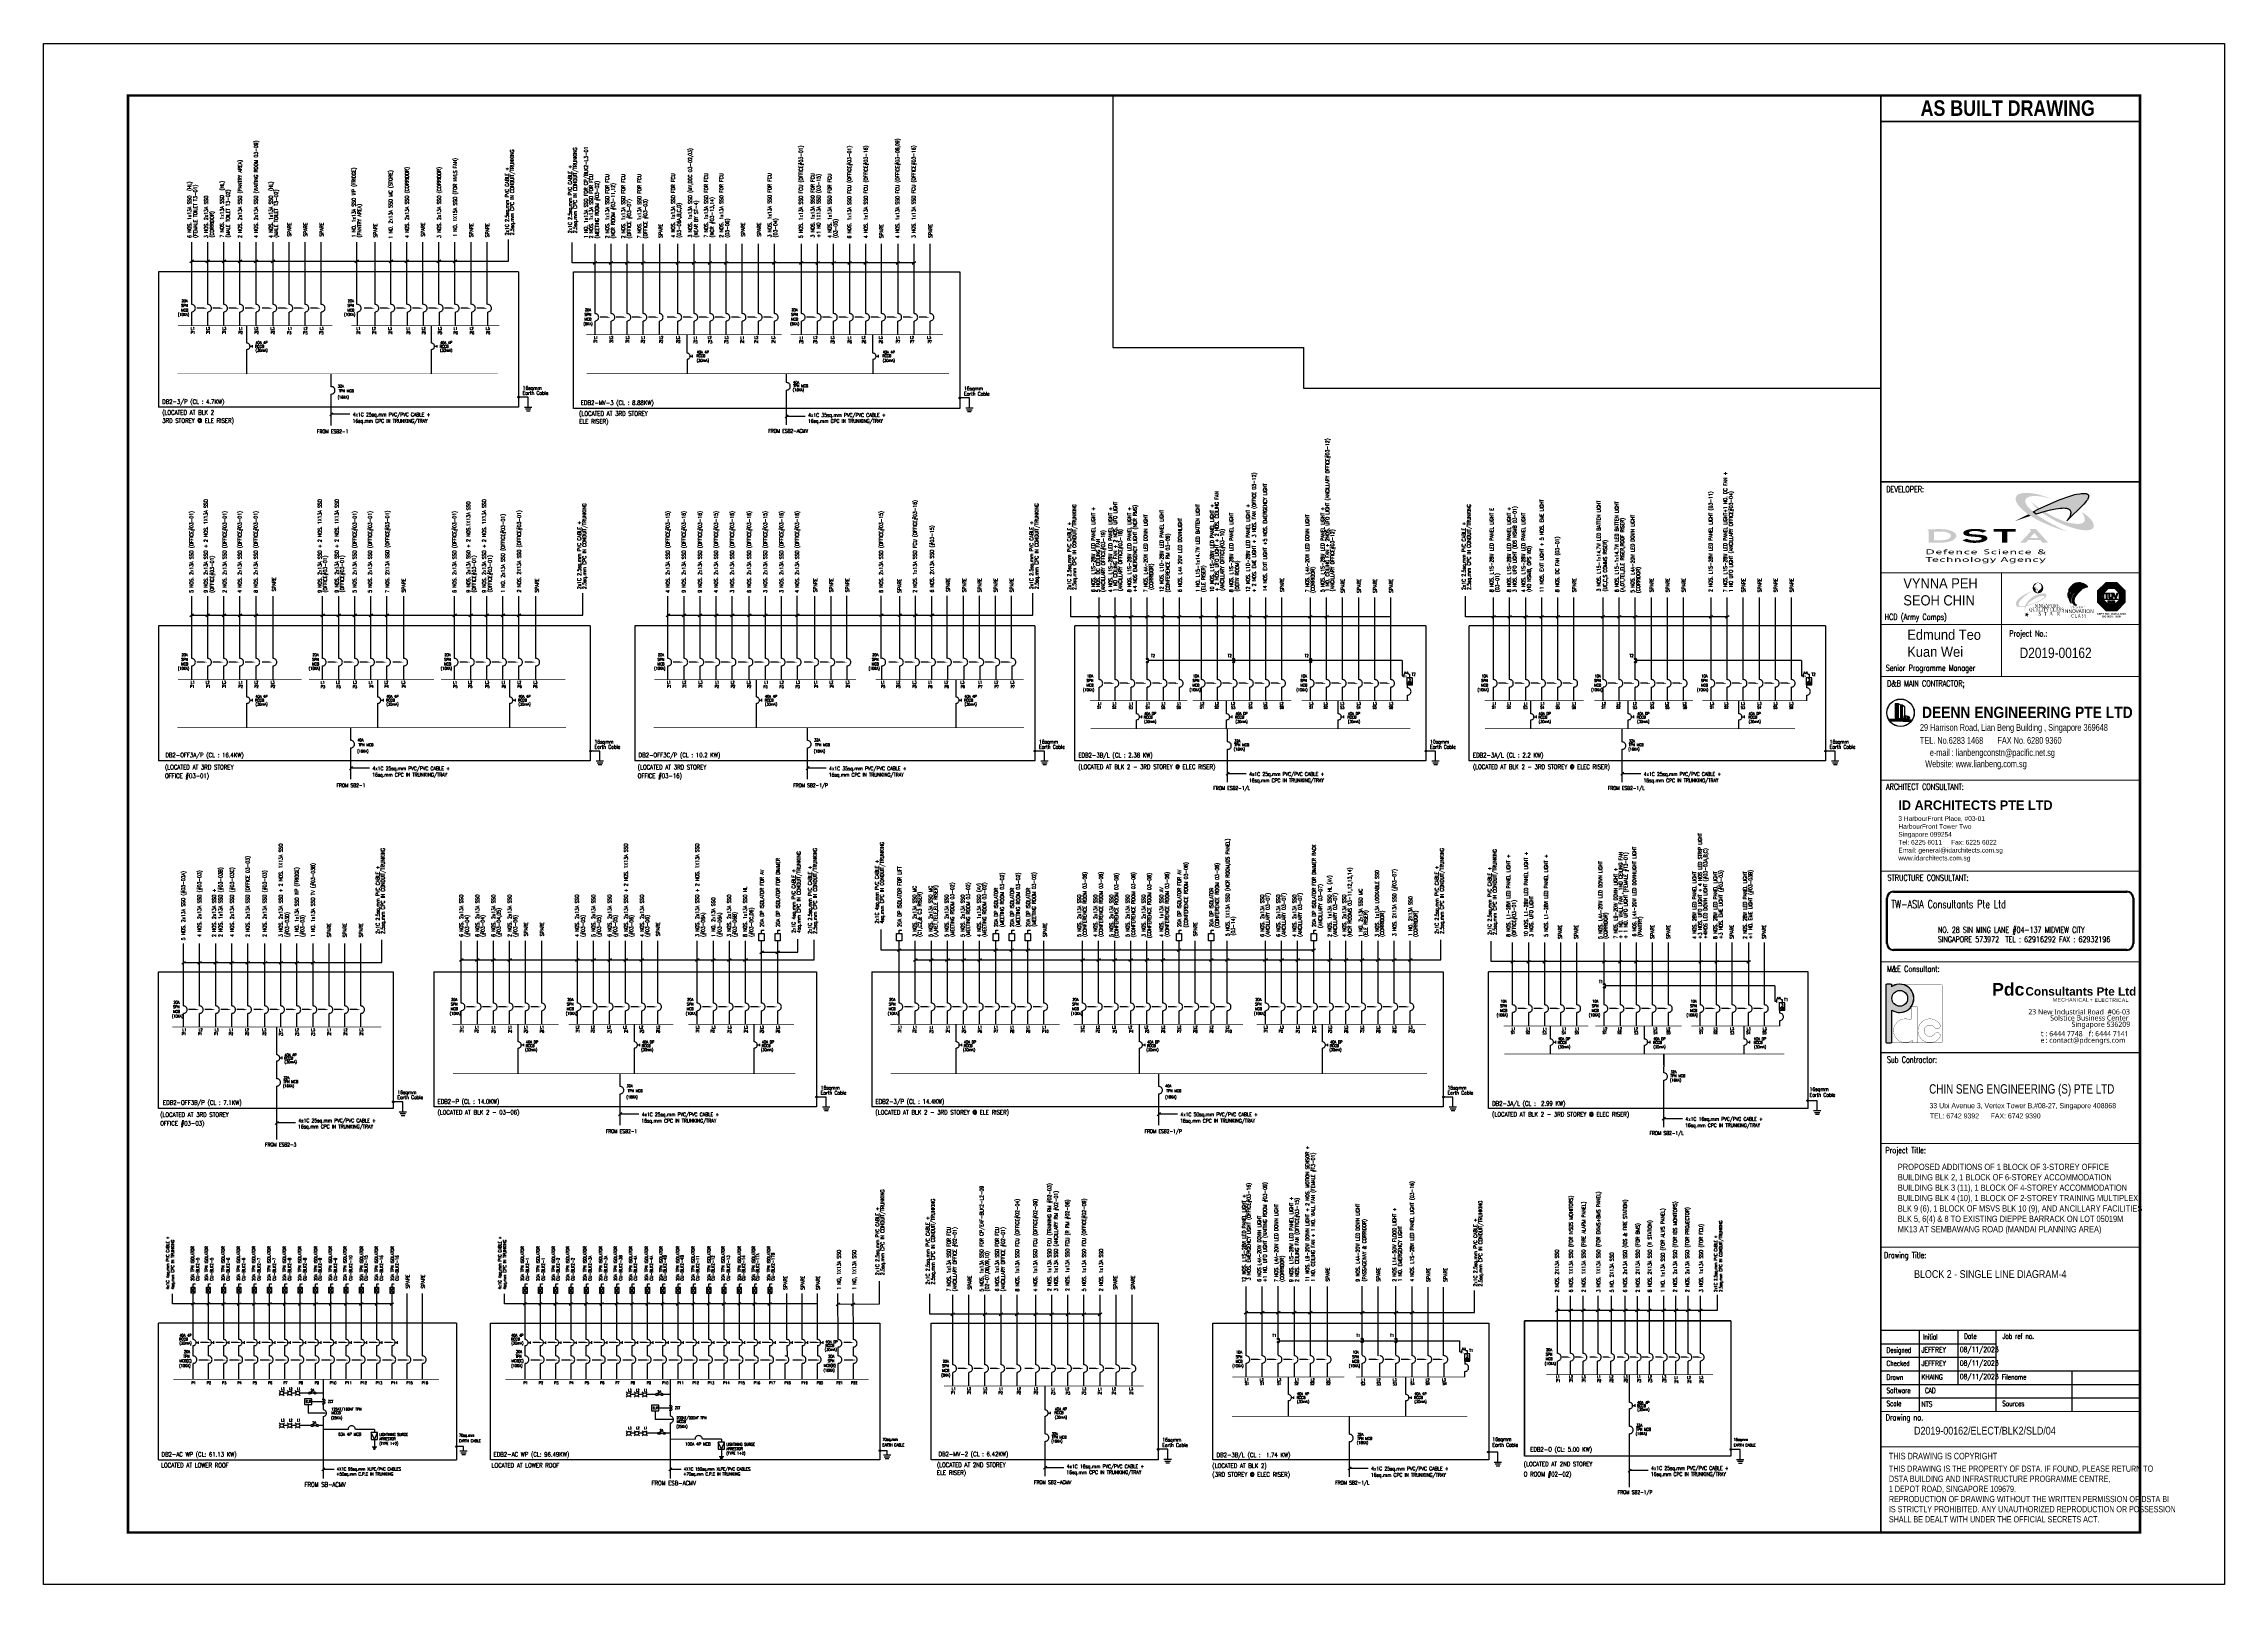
# Paper-space layout 'Layout1' of a CAD drawing. Header units: millimetres. Extents: x 407 to 1248, y -16 to 578.
# The model-space entities are those that its viewports show. They can reach past a viewport. Long polylines and large blocks are cut down to what shows.
import ezdxf
from ezdxf.enums import TextEntityAlignment as Align

# ---------------------------------------------------------------- set-up
doc = ezdxf.new("R2010")
doc.units = ezdxf.units.MM
doc.header["$LTSCALE"] = 0.01
doc.linetypes.add('DASHED', pattern=[19.05, 12.7, -6.35])
doc.linetypes.add('{ -E- }', pattern=[0])
doc.layers.get('Defpoints').update_dxf_attribs({"color": 8})
for name, color, linetype in [('0-DIM', 7, 'Continuous'), ('_KTI_CONTROL', 9, 'Continuous'), ('A-_ANOTTBLK----_E-', 7, 'Continuous'), ('A-_ANOTTBLK_--_N', 7, 'Continuous'), ('A-_ANOTTBLK_A-TXT', 7, 'Continuous'), ('A-_ANOTTBLK_E-', 8, 'Continuous'), ('D2014-00335-020_C_TB$0$S-_ANOTTBLK_H-_', 1, 'Continuous'), ('E-_ELEC----_E-', 3, 'Continuous'), ('E-_ELECSYBL_R-_N_ES9', 7, 'Continuous'), ('ME-SLD', 7, 'Continuous'), ('TITLEBLOCK', 7, 'Continuous')]:
    doc.layers.add(name, color=color, linetype=linetype)
for name, color, linetype, lineweight in [('A-_ANOTTBLK_P', 7, 'Continuous', 9), ('G-ANNO-TTLB', 6, 'Continuous', 9), ('G-ANNO-TTLB-THIN', 151, 'Continuous', 9), ('G-ANNO-TTLB-WIDE', 214, 'Continuous', 50)]:
    doc.layers.add(name, color=color, linetype=linetype, lineweight=lineweight)
doc.styles.add('100', font='romans.shx', dxfattribs={"width": 0.8, "height": 250})
doc.styles.add('A2', font='SIMPLEX.shx', dxfattribs={"width": 0.95, "height": 190})
doc.styles.add('Arial', font='arial.ttf', dxfattribs={"height": 375})
doc.styles.add('Arial Narrow', font='ARIALN.TTF', dxfattribs={"height": 250})
doc.styles.add('Arial Narrow_10', font='ARIALN.TTF', dxfattribs={"width": 0.9, "height": 2.5})
doc.styles.add('Arial Narrow_12', font='ARIALN.TTF', dxfattribs={"width": 0.8, "height": 2.4})
doc.styles.add('Arial Narrow_13', font='ARIALN.TTF', dxfattribs={"width": 1.1, "height": 2.8})
doc.styles.add('Arial Narrow_3', font='ARIALN.TTF', dxfattribs={"height": 350})
doc.styles.add('Arial Narrow_B', font='ARIALNB.TTF', dxfattribs={"height": 230})
doc.styles.add('D2014-00335-020_C_TB$0$DE-SELARANG TITLE BLOCK$0$ROMANC', font='ARIALUNI.TTF')
doc.styles.add('D2014-00335-020_C_TB$0$DE-SELARANG TITLE BLOCK$0$Style-WORKING', font='ENGINEERING.shx')
doc.styles.add('MtXpl_Trebuchet_MS', font='trebucbd.ttf')
doc.styles.add('PDC', font='arialbd.ttf', dxfattribs={"width": 0.9, "height": 300})
doc.styles.add('PDC-Add', font='trebuc.ttf')
doc.styles.add('PwNote', font='Romans.shx', dxfattribs={"width": 0.75, "bigfont": 'Special.shx'})
doc.styles.add('ROMAND', font='romand.shx', dxfattribs={"width": 0.75})
doc.styles.add('ROMANS', font='romans', dxfattribs={"width": 0.75})
doc.styles.add('ROMANS-1', font='romans.shx', dxfattribs={"width": 0.7})
doc.styles.add('RomanS_6', font='romans__.ttf', dxfattribs={"width": 0.65, "height": 2.25})
doc.styles.add('SANS2', font='swisscl.ttf')
doc.styles.add('SIMPLEX', font='simplex.shx', dxfattribs={"width": 0.65})
doc.styles.add('StdTitleblock_Inhouse-A1[ura]$0$IN', font='arial.ttf', dxfattribs={"width": 0.8})
doc.styles.add('StdTitleblock_Inhouse-A1[ura]$0$psb', font='arial.ttf')
doc.styles.add('StdTitleblock_Inhouse-A1[ura]$0$QC', font='times.ttf', dxfattribs={"width": 0.7})
doc.styles.add('StdTitleblock_Inhouse-A1[ura]$0$style1', font='trebuc.ttf', dxfattribs={"width": 0.5})
doc.styles.add('StdTitleblock_Inhouse-A1[ura]$0$style4', font='trebuc.ttf', dxfattribs={"width": 0.77})
doc.styles.add('StdTitleblock_Inhouse-A1[ura]$0$style4S', font='trebuc.ttf', dxfattribs={"width": 0.5})
doc.styles.add('X_1368_ TITLE BLK A1$0$X_1368_ TITLE BLK A1$0$Standard', font='txt_____.ttf')
doc.linetypes.add('communication_line', pattern='A,0.25,-0.2,0.25,-0.2,0.25,-0.2,0.25,-0.2,["C",Standard,S=0.1,R=0,X=-0.1,Y=-0.05],-0.075', length=1.875)
doc.dimstyles.get("Standard").update_dxf_attribs({"dimtxt": 0.18, "dimasz": 0.18, "dimexe": 0.18, "dimexo": 0.0625, "dimgap": 0.09, "dimtad": 0, "dimtih": 1, "dimtoh": 1, "dimdec": 4, "dimzin": 0, "dimdsep": 46, "dimtxsty": 'Standard', "dimcen": 0.09, "dimadec": 0, "dimazin": 0, "dimtfac": 1, "dimtdec": 4, "dimtofl": 0, "dimtmove": 0, "dimatfit": 3, "dimfxl": 1, "dimtolj": 1, "dimtzin": 0, "dimarcsym": 0})
pattern_1 = [(0, (640.60853, 166.61165), (0.11077846, 0.22155691), [0, -0.22155691])]

# ---------------------------------------------------------------- blocks, each defined once
blk = doc.blocks.new('pdc logo')
at = {"layer": '_KTI_CONTROL'}
h = blk.add_hatch(color=5, dxfattribs=at)
h.dxf.hatch_style = 1
h.paths.add_polyline_path([(2157.64, -611.18, -1), (2152.79, -611.18, -1)], flags=16)
edge = h.paths.add_edge_path()
edge.add_arc((2152.39, -607.24), 0.4, 360, 450)
edge.add_line((2152.39, -606.84), (2151.19, -606.84))
edge.add_arc((2151.19, -607.16), 0.32, 90, 180)
edge.add_line((2150.87, -607.16), (2150.87, -624.62))
edge.add_arc((2151.19, -624.62), 0.32, 180, 270)
edge.add_line((2151.19, -624.94), (2152.47, -624.94))
edge.add_arc((2152.47, -624.62), 0.32, 270, 360)
edge.add_line((2152.79, -624.62), (2152.79, -614.79))
edge.add_arc((2155.21, -611.18), 4.34, 236.10561, 450)
edge.add_arc((2155.21, -611.18), 4.34, 90, 123.89439)
edge.add_line((2152.79, -607.58), (2152.79, -607.24))
blk.add_line((2151.83, -612.12), (2151.83, -612.12), dxfattribs=at)
at = {"layer": '_KTI_CONTROL', "color": 5}
for p, q in [((2160.15, -613.94), (2160.15, -613.94)), ((2166.73, -620.61), (2166.73, -620.61)), ((2166.73, -621.72), (2166.73, -621.72))]:
    blk.add_line(p, q, dxfattribs=at)
at = {"layer": '_KTI_CONTROL'}
blk.add_lwpolyline([(2151.27, -624.94, 0.08, 0.08, 0), (2167.96, -624.94, 0.08, 0.08, 0.414214), (2168.36, -624.54, 0.08, 0.08, 0), (2168.36, -607.24, 0.08, 0.08, 0.414214), (2167.96, -606.84, 0.08, 0.08, 0), (2151.27, -606.84, 0.08, 0, 0.414214), (2150.87, -607.24, 0, 0, 0), (2150.87, -624.54, 0, 0.08, 0.414214)], format="xyseb", close=True, dxfattribs=at)
blk.add_lwpolyline([(2152.79, -607.58), (2152.79, -607.24, 0.414214), (2152.39, -606.84), (2151.19, -606.84, 0.414214), (2150.87, -607.16), (2150.87, -624.62, 0.414214), (2151.19, -624.94), (2152.47, -624.94, 0.414214), (2152.79, -624.62), (2152.79, -614.79, 1.350121), (2155.21, -606.84)], format="xyb", dxfattribs=at)
at = {"layer": '_KTI_CONTROL', "color": 5, "const_width": 0.08}
for points in [[(2159.15, -624.26, 0.604222), (2159.03, -624.19, -1.673231), (2158.32, -617.77, 0.53158), (2158.76, -617.47), (2158.76, -614.06, -0.414214), (2159.16, -613.66), (2160.28, -613.66, -0.414214), (2160.68, -614.06), (2160.68, -624.54, -0.414214), (2160.36, -624.86), (2159.55, -624.86, -0.414214), (2159.15, -624.46)], [(2166.73, -621.72, -0.600855), (2167.53, -623.22, -3.270946), (2167.53, -619.12, -0.600855), (2166.73, -620.61, -0.249332), (2165.93, -620.19, 3.270946), (2165.93, -622.15, -0.249332)]]:
    blk.add_lwpolyline(points, format="xyb", close=True, dxfattribs=at)
blk.add_lwpolyline([(2158.7, -621.17, 1712.893325), (2158.7, -621.17)], format="xyb", dxfattribs=at)
at = {"layer": '_KTI_CONTROL'}
blk.add_circle((2155.21, -611.18), 2.42, dxfattribs=at)
blk.add_arc((2155.21, -611.18), 4.34, 236.10561, 123.89439, dxfattribs=at)
blk = doc.blocks.new('A$C62FE11C2')
at = {"layer": '_KTI_CONTROL', "xscale": 1.25, "yscale": 1.25, "zscale": 1.25}
blk.add_blockref('pdc logo', (-2684.72, 783.68), dxfattribs=at)
at = {"layer": '_KTI_CONTROL', "color": 5, "style": 'PDC'}
blk.add_text('Pdc ', height=4.86, dxfattribs=at).set_placement((44.89, 20.75))
at = {"layer": '_KTI_CONTROL', "color": 7, "style": 'PDC'}
blk.add_text('Consultants Pte Ltd', height=3.24, dxfattribs=at).set_placement((57.75, 20.77))
at = {"layer": 'A-_ANOTTBLK_E-', "color": 7}
for s, style, p in [('23 New Industrial Road  #06-03', 'PDC-Add', (58.84, 13.51)), ('Solstice Business Center', 'PDC-Add', (67.29, 11.16)), ('Singapore 536209', 'PDC-Add', (75.56, 8.71)), (': contact@pdcengrs.com', 'MtXpl_Trebuchet_MS', (65.5, 2.58)), (': 6444 7748 ', 'PDC-Add', (65.54, 5.08)), (': 6444 7141', 'PDC-Add', (83.25, 5.08))]:
    blk.add_text(s, height=2, dxfattribs=dict(at, style=style)).set_placement(p)
at = {"layer": 'A-_ANOTTBLK_E-', "color": 5, "style": 'MtXpl_Trebuchet_MS'}
for s, p in [('e', (63.56, 2.58)), ('t', (63.71, 5.08)), ('f', (82.16, 5.08))]:
    blk.add_text(s, height=2, dxfattribs=at).set_placement(p)
at = {"layer": 'A-_ANOTTBLK_E-', "color": 7, "char_height": 1.3867, "width": 77.2836, "attachment_point": 1, "style": 'X_1368_ TITLE BLK A1$0$X_1368_ TITLE BLK A1$0$Standard'}
for s, insert in [('{\\fArial|b0|i0|c0|p34;\\T1.1;MECHANICAL}', (68.35, 19.8)), ('{\\fArial|b0|i0|c0|p34;\\T1.1;+}', (82.5, 19.8)), ('{\\fArial|b0|i0|c0|p34;\\T1.1;ELECTRICAL    }', (84.4, 19.74))]:
    blk.add_mtext(s, dxfattribs=dict(at, insert=insert))
blk = doc.blocks.new('*X64')
at = {"color": 0}
for p, q in [((105083, 16093), (105267, 16278)), ((105083, 16111), (105250, 16278)), ((105083, 16129), (105232, 16278)), ((105083, 16146), (105214, 16278)), ((105083, 16164), (105197, 16278)), ((105083, 16182), (105179, 16278)), ((105083, 16199), (105161, 16278)), ((105083, 16217), (105144, 16278)), ((105083, 16235), (105126, 16278)), ((105083, 16252), (105108, 16278)), ((105083, 16270), (105090, 16278)), ((105083, 16076), (105281, 16274)), ((105083, 16058), (105281, 16257)), ((105083, 16040), (105281, 16239)), ((105083, 16023), (105281, 16221)), ((105083, 16005), (105281, 16203)), ((105083, 15987), (105281, 16186)), ((105083, 15970), (105281, 16168)), ((105083, 15952), (105281, 16150)), ((105083, 15934), (105281, 16133)), ((105083, 15917), (105281, 16115)), ((105083, 15899), (105281, 16097)), ((105083, 15881), (105281, 16080)), ((105083, 15863), (105281, 16062)), ((105083, 15846), (105281, 16044)), ((105083, 15828), (105281, 16027)), ((105083, 15810), (105281, 16009)), ((105083, 15793), (105281, 15991)), ((105083, 15775), (105281, 15974)), ((105083, 15757), (105281, 15956)), ((105083, 15740), (105281, 15938)), ((105083, 15722), (105281, 15921)), ((105083, 15704), (105281, 15903)), ((105083, 15687), (105281, 15885)), ((105083, 15669), (105281, 15868)), ((105083, 15651), (105281, 15850)), ((105083, 15634), (105281, 15832)), ((105083, 15616), (105281, 15815)), ((105083, 15598), (105281, 15797)), ((105083, 15581), (105281, 15779)), ((105083, 15563), (105281, 15762)), ((105083, 15545), (105281, 15744)), ((105083, 15528), (105281, 15726)), ((105083, 15510), (105281, 15709)), ((105083, 15492), (105281, 15691)), ((105083, 15475), (105281, 15673)), ((105083, 15457), (105281, 15655)), ((105083, 15439), (105281, 15638)), ((105083, 15422), (105281, 15620)), ((105083, 15404), (105281, 15602)), ((105083, 15386), (105281, 15585)), ((105083, 15369), (105281, 15567)), ((105083, 15351), (105281, 15549)), ((105083, 15333), (105281, 15532)), ((105083, 15315), (105281, 15514)), ((105083, 15298), (105281, 15496)), ((105083, 15280), (105281, 15479)), ((105083, 15262), (105281, 15461)), ((105084, 15247), (105281, 15443)), ((105102, 15247), (105281, 15426)), ((105120, 15247), (105281, 15408)), ((105137, 15247), (105281, 15390)), ((105155, 15247), (105281, 15373)), ((105173, 15247), (105281, 15355)), ((105191, 15247), (105281, 15337)), ((105208, 15247), (105281, 15320)), ((105226, 15247), (105281, 15302)), ((105244, 15247), (105281, 15284)), ((105261, 15247), (105281, 15267)), ((105279, 15247), (105281, 15249)), ((105438, 16078), (105543, 16182)), ((105438, 16096), (105525, 16182)), ((105438, 16113), (105507, 16182)), ((105438, 16131), (105490, 16182)), ((105438, 16149), (105472, 16182)), ((105438, 16166), (105454, 16182)), ((105438, 16060), (105546, 16168)), ((105438, 16042), (105546, 16150)), ((105438, 16025), (105546, 16132)), ((105438, 16007), (105546, 16115)), ((105438, 15989), (105546, 16097)), ((105438, 15972), (105546, 16079)), ((105438, 15954), (105546, 16062)), ((105438, 15936), (105546, 16044)), ((105438, 15919), (105546, 16026)), ((105438, 15901), (105546, 16009)), ((105438, 15883), (105546, 15991)), ((105438, 15866), (105546, 15973)), ((105438, 15848), (105546, 15956)), ((105438, 15830), (105546, 15938)), ((105438, 15813), (105546, 15920)), ((105438, 15795), (105546, 15903)), ((105438, 15777), (105546, 15885)), ((105438, 15760), (105546, 15867)), ((105438, 15742), (105546, 15850)), ((105438, 15724), (105546, 15832)), ((105438, 15707), (105546, 15814)), ((105438, 15689), (105546, 15797)), ((105438, 15671), (105546, 15779)), ((105438, 15654), (105546, 15761)), ((105438, 15636), (105546, 15743)), ((105438, 15618), (105546, 15726)), ((105438, 15601), (105546, 15708)), ((105438, 15583), (105546, 15690)), ((105438, 15565), (105546, 15673)), ((105438, 15548), (105546, 15655)), ((105438, 15530), (105546, 15637)), ((105438, 15512), (105546, 15620)), ((105438, 15494), (105546, 15602)), ((105438, 15477), (105546, 15584)), ((105438, 15459), (105546, 15567)), ((105438, 15441), (105546, 15549)), ((105438, 15424), (105546, 15531)), ((105438, 15406), (105546, 15514)), ((105438, 15388), (105546, 15496)), ((105438, 15371), (105546, 15478)), ((105438, 15353), (105546, 15461)), ((105438, 15335), (105546, 15443)), ((105438, 15318), (105546, 15425)), ((105438, 15300), (105546, 15408)), ((105438, 15282), (105546, 15390)), ((105438, 15265), (105546, 15372)), ((105441, 15250), (105546, 15355)), ((105459, 15250), (105546, 15337)), ((105476, 15250), (105546, 15319)), ((105494, 15250), (105546, 15302)), ((105512, 15250), (105546, 15284)), ((105529, 15250), (105546, 15266)), ((105686, 15441), (105689, 15445)), ((105686, 15424), (105707, 15445)), ((105686, 15406), (105724, 15445)), ((105686, 15388), (105742, 15445)), ((105686, 15371), (105750, 15435)), ((105686, 15353), (105750, 15418)), ((105686, 15335), (105750, 15400)), ((105686, 15318), (105750, 15382)), ((105686, 15300), (105750, 15364)), ((105686, 15282), (105750, 15347)), ((105686, 15265), (105750, 15329)), ((105686, 15247), (105750, 15311)), ((105692, 15236), (105750, 15294)), ((105710, 15236), (105750, 15276)), ((105728, 15236), (105750, 15258)), ((105745, 15236), (105750, 15241)), ((105886, 15394), (105893, 15401)), ((105886, 15377), (105910, 15401)), ((105886, 15359), (105928, 15401)), ((105886, 15341), (105941, 15396)), ((105886, 15324), (105941, 15378)), ((105886, 15306), (105941, 15360)), ((105886, 15288), (105941, 15343)), ((105886, 15271), (105941, 15325)), ((105886, 15253), (105941, 15307)), ((105892, 15241), (105941, 15290)), ((105910, 15241), (105941, 15272)), ((105928, 15241), (105941, 15254))]:
    blk.add_line(p, q, dxfattribs=at)
blk = doc.blocks.new('*X65')
at = {"color": 0}
for p, q in [((104618, 15191), (104621, 15194)), ((104622, 15182), (104634, 15194)), ((104627, 15174), (104647, 15194)), ((104632, 15165), (104661, 15194)), ((104637, 15157), (104674, 15194)), ((104642, 15149), (104687, 15194)), ((104647, 15141), (104700, 15194)), ((104652, 15133), (104714, 15194)), ((104658, 15125), (104727, 15194)), ((104663, 15117), (104740, 15194)), ((104668, 15109), (104753, 15194)), ((104674, 15101), (104767, 15194)), ((104684, 15098), (104780, 15194)), ((104697, 15098), (104793, 15194)), ((104711, 15098), (104806, 15194)), ((104724, 15098), (104820, 15194)), ((104737, 15098), (104833, 15194)), ((104750, 15098), (104846, 15194)), ((104764, 15098), (104859, 15194)), ((104777, 15098), (104873, 15194)), ((104790, 15098), (104886, 15194)), ((104803, 15098), (104899, 15194)), ((104817, 15098), (104912, 15194)), ((104830, 15098), (104926, 15194)), ((104843, 15098), (104939, 15194)), ((104857, 15098), (104952, 15194)), ((104870, 15098), (104966, 15194)), ((104883, 15098), (104979, 15194)), ((104896, 15098), (104992, 15194)), ((104910, 15098), (105005, 15194)), ((104923, 15098), (105019, 15194)), ((104936, 15098), (105032, 15194)), ((104949, 15098), (105045, 15194)), ((104963, 15098), (105058, 15194)), ((104976, 15098), (105072, 15194)), ((104989, 15098), (105085, 15194)), ((105002, 15098), (105098, 15194)), ((105016, 15098), (105111, 15194)), ((105029, 15098), (105125, 15194)), ((105042, 15098), (105138, 15194)), ((105055, 15098), (105151, 15194)), ((105069, 15098), (105164, 15194)), ((105082, 15098), (105178, 15194)), ((105095, 15098), (105191, 15194)), ((105108, 15098), (105204, 15194)), ((105122, 15098), (105217, 15194)), ((105135, 15098), (105231, 15194)), ((105148, 15098), (105244, 15194)), ((105161, 15098), (105257, 15194)), ((105175, 15098), (105270, 15194)), ((105188, 15098), (105284, 15194)), ((105201, 15098), (105297, 15194)), ((105214, 15098), (105304, 15187)), ((105228, 15098), (105304, 15175)), ((105241, 15098), (105318, 15175)), ((105254, 15098), (105331, 15175)), ((105268, 15098), (105344, 15175)), ((105281, 15098), (105357, 15175)), ((105294, 15098), (105371, 15175)), ((105305, 15082), (105397, 15175)), ((105307, 15098), (105384, 15175)), ((105318, 15082), (105410, 15175)), ((105331, 15082), (105424, 15175)), ((105344, 15082), (105437, 15175)), ((105358, 15082), (105450, 15175)), ((105371, 15082), (105463, 15175)), ((105384, 15082), (105477, 15175)), ((105397, 15082), (105490, 15175)), ((105411, 15082), (105503, 15175)), ((105424, 15082), (105516, 15175)), ((105437, 15082), (105530, 15175)), ((105450, 15082), (105543, 15175)), ((105464, 15082), (105556, 15175)), ((105477, 15082), (105569, 15175)), ((105490, 15082), (105583, 15175)), ((105503, 15082), (105596, 15175)), ((105517, 15082), (105609, 15175)), ((105530, 15082), (105623, 15175)), ((105543, 15082), (105619, 15158)), ((105556, 15082), (105629, 15155)), ((105570, 15082), (105643, 15155)), ((105583, 15082), (105656, 15155)), ((105596, 15082), (105669, 15155)), ((105610, 15082), (105682, 15155)), ((105623, 15082), (105696, 15155)), ((105623, 15069), (105709, 15155)), ((105626, 15059), (105722, 15155)), ((105640, 15059), (105735, 15155)), ((105653, 15059), (105749, 15155)), ((105666, 15059), (105762, 15155)), ((105679, 15059), (105775, 15155)), ((105693, 15059), (105788, 15155)), ((105706, 15059), (105802, 15155)), ((105719, 15059), (105815, 15155)), ((105732, 15059), (105828, 15155)), ((105746, 15059), (105841, 15155)), ((105759, 15059), (105855, 15155)), ((105772, 15059), (105868, 15155)), ((105786, 15059), (105881, 15155)), ((105799, 15059), (105895, 15155)), ((105812, 15059), (105908, 15155)), ((105825, 15059), (105921, 15155)), ((105839, 15059), (105934, 15155)), ((105852, 15059), (105948, 15155)), ((105865, 15059), (105961, 15155)), ((105878, 15059), (105974, 15155)), ((105892, 15059), (105987, 15155)), ((105905, 15059), (106001, 15155)), ((105918, 15059), (106014, 15155)), ((105931, 15059), (106027, 15155)), ((105945, 15059), (106040, 15155)), ((105958, 15059), (106054, 15155)), ((105971, 15059), (106067, 15155)), ((105984, 15059), (106080, 15155)), ((105998, 15059), (106093, 15155)), ((106011, 15059), (106107, 15155)), ((106024, 15059), (106120, 15155)), ((106037, 15059), (106133, 15155)), ((106051, 15059), (106146, 15155)), ((106064, 15059), (106160, 15155)), ((106077, 15059), (106173, 15155)), ((106090, 15059), (106186, 15155)), ((106104, 15059), (106199, 15155)), ((106117, 15059), (106213, 15155)), ((106130, 15059), (106226, 15155)), ((106143, 15059), (106239, 15155)), ((106170, 15059), (106222, 15112)), ((106183, 15059), (106185, 15061))]:
    blk.add_line(p, q, dxfattribs=at)
blk = doc.blocks.new('ELEC0333')
at = {"layer": 'E-_ELECSYBL_R-_N_ES9'}
blk.add_lwpolyline([(-1.3, 2), (0, 2, -1), (0, 0, -1), (0, -2), (-1.3, -2)], format="xyb", dxfattribs=at)
blk = doc.blocks.new('ELEC0302')
at = {"color": 0}
blk.add_arc((20, 0), 300, 275.73917, 84.26083, dxfattribs=at)
blk = doc.blocks.new('ELEC0338')
at = {"color": 7}
for p, q in [((160, 849), (160, 1039)), ((160, 849), (310, 649)), ((164, 498), (164, 646))]:
    blk.add_line(p, q, dxfattribs=at)
blk.add_lwpolyline([(566, 0), (566, 1039), (-250, 1039), (-250, 0)], close=True, dxfattribs=at)
blk.add_lwpolyline([(64, 311), (218, 311), (218, 168)], dxfattribs=at)
blk.add_circle((172, 277), 222, dxfattribs=at)
blk = doc.blocks.new('CLOSEDFILLED')
at = {"color": 0}
blk.add_solid([(-1, 0), (0, 0), (-1, 0)], dxfattribs=at)
blk = doc.blocks.new('32A ISOL')
at = {"color": 7}
for p, q in [((1273230, 326148, -8139), (1273541, 326645, -8139)), ((1273541, 326148, -8139), (1273230, 326645, -8139))]:
    blk.add_line(p, q, dxfattribs=at)
at = {"color": 7, "ltscale": 1.5, "elevation": -8139}
blk.add_lwpolyline([(1273230, 326645), (1273541, 326645), (1273541, 326148), (1273230, 326148)], close=True, dxfattribs=at)
blk.add_lwpolyline([(1273387, 326645), (1273387, 326913), (1273573, 326913)], dxfattribs=at)

msp = doc.modelspace()

# ---------------------------------------------------------------- linework, layer by layer
at = {"linetype": '{ -E- }'}
for p, q in [((1258301, 406761), (1258301, 411851)), ((1259612, 406761), (1259612, 411851)), ((1260924, 406761), (1260924, 411851)), ((1262235, 406761), (1262235, 411851)), ((1263547, 406761), (1263547, 411851)), ((1264935, 406761), (1264935, 411851)), ((1271764, 406764), (1271764, 411853)), ((1274548, 406762), (1274548, 411852)), ((1275831, 406766), (1275831, 411856)), ((1278454, 406766), (1278454, 411856)), ((1279765, 406766), (1279765, 411856)), ((1291189, 406025), (1291189, 411725)), ((1292501, 406025), (1292501, 411725)), ((1293813, 406025), (1293813, 411725)), ((1295124, 406025), (1295124, 411725)), ((1297956, 406025), (1297956, 411725)), ((1299267, 406025), (1299267, 411725)), ((1300571, 406025), (1300571, 411725)), ((1301891, 406025), (1301891, 411725)), ((1305820, 406025), (1305820, 411725)), ((1308026, 406025), (1308026, 411725)), ((1309338, 406025), (1309338, 411725)), ((1310649, 406025), (1310649, 411725)), ((1311961, 406025), (1311961, 411725)), ((1313273, 406025), (1313273, 411725)), ((1315907, 406025), (1315907, 411725)), ((1317203, 406025), (1317203, 411725)), ((1298693, 402804), (1298693, 404306)), ((1313859, 402804), (1313859, 404306)), ((1298693, 402304), (1298693, 401123)), ((1313859, 402304), (1313859, 401123)), ((1269683, 400065), (1269683, 401112)), ((1306816, 400396), (1306816, 401123)), ((1269683, 396905), (1269683, 399465)), ((1285740, 399210), (1284961, 399210)), ((1306816, 396958), (1306816, 399796)), ((1321722, 399147), (1320943, 399147)), ((1258301, 377911), (1258301, 383001)), ((1259612, 377911), (1259612, 383001)), ((1260924, 377911), (1260924, 383001)), ((1262235, 377911), (1262235, 383001)), ((1263547, 377911), (1263547, 383001)), ((1268974, 377911), (1268974, 383001)), ((1270285, 377911), (1270285, 383001)), ((1271597, 377911), (1271597, 383001)), ((1272909, 377911), (1272909, 383001)), ((1274220, 377911), (1274220, 383001)), ((1279739, 377911), (1279739, 383001)), ((1281050, 377911), (1281050, 383001)), ((1282362, 377911), (1282362, 383001)), ((1283674, 377911), (1283674, 383001)), ((1284985, 377911), (1284985, 383001)), ((1297139, 377911), (1297139, 383001)), ((1298450, 377911), (1298450, 383001)), ((1299762, 377911), (1299762, 383001)), ((1301074, 377911), (1301074, 383001)), ((1302385, 377911), (1302385, 383001)), ((1303773, 377911), (1303773, 383001)), ((1305085, 377911), (1305085, 383001)), ((1306396, 377911), (1306396, 383001)), ((1307683, 377912), (1307683, 383002)), ((1314537, 377914), (1314537, 383003)), ((1316034, 377911), (1316034, 383001)), ((1317321, 377912), (1317321, 383002)), ((1318645, 377912), (1318645, 383001)), ((1332290, 376183, 0), (1332290, 382875)), ((1333602, 376183, 0), (1333602, 382875)), ((1334914, 376183, 0), (1334914, 382875)), ((1336225, 377933, 0), (1336225, 382875)), ((1337537, 376183, 0), (1337537, 382875)), ((1338848, 376183, 0), (1338848, 382875)), ((1340642, 376183, 0), (1340642, 382875)), ((1341954, 376183, 0), (1341954, 382875)), ((1343266, 377933, 0), (1343266, 382875)), ((1344577, 376183, 0), (1344577, 382875)), ((1345889, 376183, 0), (1345889, 382875)), ((1349532, 377933, 0), (1349532, 382875)), ((1350844, 376183, 0), (1350844, 382875)), ((1364466, 376183, 0), (1364466, 382875)), ((1365778, 376183, 0), (1365778, 382875)), ((1367090, 376183, 0), (1367090, 382875)), ((1368401, 376183, 0), (1368401, 382875)), ((1369713, 376183, 0), (1369713, 382875)), ((1373402, 376183, 0), (1373402, 382875)), ((1374714, 376183, 0), (1374714, 382875)), ((1376025, 377933, 0), (1376025, 382875)), ((1382209, 376183, 0), (1382209, 382875)), ((1383520, 376183, 0), (1383520, 382875)), ((1336225, 376183, 0), (1336225, 377542, 0)), ((1343266, 376183, 0), (1343266, 377542, 0)), ((1349532, 376183, 0), (1349532, 377542, 0)), ((1376025, 376183, 0), (1376025, 377542, 0)), ((1271284, 371215), (1271284, 372262)), ((1308521, 371215), (1308521, 372262)), ((1271284, 368056), (1271284, 370615)), ((1291594, 370360), (1290815, 370360)), ((1308521, 368056), (1308521, 370615)), ((1327846, 370360), (1327067, 370360)), ((1342781, 371102, 0), (1342781, 371595, 0)), ((1342781, 367826, 0), (1342781, 370502, 0)), ((1359735, 370360), (1358956, 370360)), ((1374957, 371102, 0), (1374957, 371595, 0)), ((1374957, 367826, 0), (1374957, 370502, 0)), ((1392326, 370360), (1391547, 370360)), ((1257632, 349581), (1257632, 354671)), ((1258943, 349581), (1258943, 354671)), ((1260255, 349581), (1260255, 354671)), ((1261567, 349581), (1261567, 354671)), ((1262878, 349581), (1262878, 354671)), ((1264263, 349581), (1264263, 354671)), ((1265574, 349581), (1265574, 354671)), ((1266886, 349581), (1266886, 354671)), ((1268198, 349581), (1268198, 354671)), ((1280286, 349803), (1280286, 354893)), ((1281598, 349803), (1281598, 354893)), ((1282909, 349803), (1282909, 354893)), ((1284221, 349803), (1284221, 354893)), ((1289753, 349803), (1289753, 354893)), ((1291065, 349803), (1291065, 354893)), ((1292377, 349803), (1292377, 354893)), ((1293688, 349803), (1293688, 354893)), ((1295000, 349803), (1295000, 354893)), ((1299527, 349803), (1299527, 354893)), ((1300839, 349803), (1300839, 354893)), ((1302151, 349803), (1302151, 354893)), ((1303462, 349803), (1303462, 354893)), ((1304774, 349803), (1304774, 354893)), ((1306085, 349803), (1306085, 354893)), ((1315999, 349803), (1315999, 354893)), ((1317311, 349803), (1317311, 354893)), ((1318623, 349803), (1318623, 354893)), ((1319934, 349803), (1319934, 354893)), ((1321246, 349803), (1321246, 354893)), ((1322557, 349803), (1322557, 354893)), ((1323869, 349803), (1323869, 354893)), ((1325181, 349803), (1325181, 354893)), ((1326492, 349803), (1326492, 354893)), ((1330948, 349803), (1330948, 354893)), ((1332260, 349803), (1332260, 354893)), ((1333572, 349803), (1333572, 354893)), ((1334883, 349803), (1334883, 354893)), ((1336195, 349803), (1336195, 354893)), ((1337506, 349803), (1337506, 354893)), ((1338818, 349803), (1338818, 354893)), ((1341441, 349803), (1341441, 354893)), ((1342753, 349803), (1342753, 354893)), ((1345867, 349803), (1345867, 354893)), ((1347179, 349803), (1347179, 354893)), ((1348490, 349803), (1348490, 354893)), ((1349802, 349803), (1349802, 354893)), ((1351114, 349803), (1351114, 354893)), ((1352425, 349803), (1352425, 354893)), ((1353737, 349803), (1353737, 354893)), ((1355049, 349803), (1355049, 354893)), ((1356360, 349803), (1356360, 354893)), ((1357672, 349803), (1357672, 354893)), ((1366022, 349663), (1366022, 354753)), ((1367334, 349663), (1367334, 354753)), ((1368645, 349663), (1368645, 354753)), ((1373495, 351414), (1373495, 354753)), ((1374807, 349663), (1374807, 354753)), ((1376119, 349663), (1376119, 354753)), ((1381349, 349663), (1381349, 354753)), ((1382660, 349663), (1382660, 354753)), ((1385276, 349663), (1385276, 354753)), ((1373495, 349663), (1373495, 351023)), ((1293238, 343011), (1293238, 344058)), ((1337171, 343011), (1337171, 344058)), ((1378354, 344127, 0), (1378354, 344620, 0)), ((1378354, 339705, 0), (1378354, 343527, 0)), ((1275521, 341762), (1274742, 341762)), ((1293238, 339852), (1293238, 342411)), ((1310041, 342156), (1309262, 342156)), ((1337171, 339852), (1337171, 342411)), ((1361157, 342156), (1360378, 342156)), ((1390860, 341857), (1390081, 341857)), ((1311011, 322378, 11626), (1311004, 326147, 11626)), ((1312256, 322378, 11626), (1312250, 326147, 11626)), ((1320363, 320315, 19765), (1320363, 326015, 19765)), ((1322987, 320315, 19765), (1322987, 326015, 19765)), ((1324298, 320315, 19765), (1324298, 326015, 19765)), ((1325610, 320315, 19765), (1325610, 326015, 19765)), ((1327130, 320315, 19765), (1327130, 326015, 19765)), ((1328441, 320315, 19765), (1328441, 326015, 19765)), ((1329753, 320315, 19765), (1329753, 326015, 19765)), ((1331056, 320315, 19765), (1331056, 326015, 19765)), ((1332376, 320315, 19765), (1332376, 326015, 19765)), ((1344288, 321057, 19755), (1344288, 326699, 19755)), ((1345600, 321057, 19755), (1345600, 326699, 19755)), ((1346900, 322502, 19755), (1346900, 326741, 19755)), ((1348223, 321057, 19755), (1348223, 326699, 19755)), ((1349535, 321057, 19755), (1349535, 326699, 19755)), ((1353741, 322502, 19755), (1353741, 326741, 19755)), ((1356497, 322502, 19755), (1356497, 326741, 19755)), ((1357820, 321057, 19755), (1357820, 326699, 19755)), ((1346900, 321099, 19755), (1346900, 322111, 19755)), ((1353741, 321099, 19755), (1353741, 322111, 19755)), ((1356497, 321099, 19755), (1356497, 322111, 19755)), ((1369675, 319520), (1369675, 320627)), ((1370500, 320939), (1370059, 320939)), ((1370747, 319520), (1370747, 320627)), ((1371557, 320939), (1371116, 320939)), ((1371782, 319520), (1371782, 320627)), ((1372759, 320939), (1372318, 320939)), ((1372953, 319520), (1372953, 320627)), ((1373808, 320939), (1373368, 320939)), ((1374041, 319520), (1374041, 320627)), ((1374976, 320939), (1374535, 320939)), ((1375201, 319520), (1375201, 320627)), ((1376051, 320939), (1375611, 320939)), ((1376199, 319520), (1376199, 320627)), ((1377034, 320939), (1376594, 320939)), ((1377182, 319520), (1377182, 320627)), ((1378115, 320939), (1377675, 320939)), ((1378340, 319520), (1378340, 320627)), ((1379191, 320939), (1378750, 320939)), ((1379338, 319520), (1379338, 320627)), ((1380189, 320939), (1379748, 320939)), ((1380336, 319520), (1380336, 320627)), ((1381187, 320939), (1380746, 320939)), ((1381334, 319520), (1381334, 320627)), ((1327897, 316641, 19765), (1327897, 318596, 19765)), ((1327897, 314686, 19765), (1327897, 316141, 19765)), ((1352725, 314661, 19755), (1352725, 316114, 19755)), ((1327897, 311248, 19765), (1327897, 314086, 19765)), ((1337890, 313437, 19765), (1337111, 313437, 19765)), ((1352725, 311201, 19755), (1352725, 314060, 19755)), ((1364818, 313207, 19755), (1364039, 313207, 19755)), ((1384587, 313417), (1383808, 313417))]:
    msp.add_line(p, q, dxfattribs=at)
at = {"linetype": 'DASHED', "ltscale": 10}
for p, q in [((1266246, 406761), (1266246, 411851)), ((1267558, 406761), (1267558, 411851)), ((1268845, 406762), (1268845, 411852)), ((1273261, 406761), (1273261, 411851)), ((1277142, 406766), (1277142, 411856)), ((1281077, 406766), (1281077, 411856)), ((1282389, 406766), (1282389, 411856)), ((1296464, 406025), (1296464, 411725)), ((1303202, 406025), (1303202, 411725)), ((1304514, 406025), (1304514, 411725)), ((1314562, 406025), (1314562, 411725)), ((1318529, 406025), (1318529, 411725)), ((1264935, 377911), (1264935, 383001)), ((1275608, 377911), (1275608, 383001)), ((1286373, 377911), (1286373, 383001)), ((1309129, 377911), (1309129, 383001)), ((1310440, 377911), (1310440, 383001)), ((1311727, 377912), (1311727, 383002)), ((1319915, 377916), (1319915, 383006)), ((1321227, 377916), (1321227, 383006)), ((1322539, 377916), (1322539, 383006)), ((1323850, 377916), (1323850, 383006)), ((1325162, 377916), (1325162, 383006)), ((1347200, 376183, 0), (1347200, 382875)), ((1352156, 376183, 0), (1352156, 382875)), ((1353467, 376183, 0), (1353467, 382875)), ((1354779, 376183, 0), (1354779, 382875)), ((1356090, 376183, 0), (1356090, 382875)), ((1371024, 376183, 0), (1371024, 382875)), ((1377337, 376183, 0), (1377337, 382875)), ((1378648, 376183, 0), (1378648, 382875)), ((1379960, 376183, 0), (1379960, 382875)), ((1384832, 376183, 0), (1384832, 382875)), ((1386143, 376183, 0), (1386143, 382875)), ((1387455, 376183, 0), (1387455, 382875)), ((1388767, 376183, 0), (1388767, 382875)), ((1269509, 349581), (1269509, 354671)), ((1270786, 349581), (1270786, 354671)), ((1272098, 349581), (1272098, 354671)), ((1285533, 349803), (1285533, 354893)), ((1286844, 349803), (1286844, 354893)), ((1296311, 349803), (1296311, 354893)), ((1327804, 349803), (1327804, 354893)), ((1340130, 349803), (1340130, 354893)), ((1369957, 349663), (1369957, 354753)), ((1371269, 349663), (1371269, 354753)), ((1377430, 349663), (1377430, 354753)), ((1378742, 349663), (1378742, 354753)), ((1383917, 349663), (1383917, 354753)), ((1386549, 349663), (1386549, 354753)), ((1275883, 321045, -8139), (1275882, 326148, -8139)), ((1277131, 321045, -8139), (1277130, 326148, -8139)), ((1306845, 322390, 11626), (1306845, 326148, 11626)), ((1308093, 322390, 11626), (1308093, 326148, 11626)), ((1309341, 322390, 11626), (1309341, 326148, 11626)), ((1321681, 320315, 19765), (1321681, 326015, 19765)), ((1333688, 320315, 19765), (1333688, 326015, 19765)), ((1334991, 320315, 19765), (1334991, 326015, 19765)), ((1350923, 321057, 19755), (1350923, 326699, 19755)), ((1355065, 321057, 19755), (1355065, 326699, 19755)), ((1359132, 321057, 19755), (1359132, 326646, 19755)), ((1360390, 321062, 19755), (1360390, 326651, 19755))]:
    msp.add_line(p, q, dxfattribs=at)
at = {"linetype": '{ -E- }', "ltscale": 1.5}
for p, q in [((1284938, 409424), (1255593, 409424)), ((1284938, 398410), (1255593, 398410)), ((1290792, 380574), (1255593, 380574)), ((1327044, 380574), (1294431, 380574)), ((1330307, 369560), (1330307, 380574)), ((1358933, 380574), (1330307, 380574)), ((1358933, 380574), (1358933, 369560)), ((1362483, 369560), (1362483, 380574)), ((1391524, 380574), (1362483, 380574)), ((1391524, 380574), (1391524, 369560)), ((1290792, 369560), (1255593, 369560)), ((1327044, 369560), (1294431, 369560)), ((1358933, 369560), (1330307, 369560)), ((1391524, 369560), (1362483, 369560)), ((1278049, 352370), (1309239, 352370)), ((1313762, 352370), (1360355, 352370)), ((1364051, 341230), (1364051, 352370)), ((1390115, 352370), (1364051, 352370)), ((1390115, 341230), (1390115, 352370)), ((1309239, 341356), (1278049, 341356)), ((1360355, 341356), (1313762, 341356)), ((1390115, 341230), (1364051, 341230)), ((1383808, 323902), (1366999, 323902)), ((1366999, 323902), (1366999, 312888)), ((1383808, 323902), (1383808, 312888)), ((1383808, 312888), (1366999, 312888))]:
    msp.add_line(p, q, dxfattribs=at)
for p, q in [((1258150, 410187), (1258451, 410396)), ((1259461, 410187), (1259763, 410396)), ((1260773, 410187), (1261075, 410396)), ((1262085, 410187), (1262386, 410396)), ((1263396, 410187), (1263698, 410396)), ((1264784, 410187), (1265085, 410396)), ((1271613, 410195), (1271914, 410404)), ((1274397, 410187), (1274698, 410396)), ((1275680, 410187), (1275981, 410396)), ((1278303, 410187), (1278605, 410396)), ((1279615, 410187), (1279916, 410396)), ((1291039, 410061), (1291340, 410270)), ((1292350, 410061), (1292652, 410270)), ((1293662, 410061), (1293963, 410270)), ((1294974, 410061), (1295275, 410270)), ((1297805, 410061), (1298107, 410270)), ((1299117, 410061), (1299418, 410270)), ((1300420, 410061), (1300722, 410270)), ((1301740, 410061), (1302041, 410270)), ((1305669, 410061), (1305971, 410270)), ((1307875, 410061), (1308177, 410270)), ((1309187, 410061), (1309488, 410270)), ((1310498, 410061), (1310800, 410270)), ((1311810, 410061), (1312112, 410270)), ((1313122, 410061), (1313423, 410270)), ((1315757, 410061), (1316058, 410270)), ((1317052, 410061), (1317353, 410270)), ((1258301, 405042), (1258301, 406149)), ((1259281, 406461), (1258716, 406461)), ((1259612, 405042), (1259612, 406149)), ((1260593, 406461), (1260028, 406461)), ((1260924, 405042), (1260924, 406149)), ((1261904, 406461), (1261340, 406461)), ((1262235, 405042), (1262235, 406149)), ((1263216, 406461), (1262651, 406461)), ((1263547, 405042), (1263547, 406149)), ((1264604, 406461), (1264039, 406461)), ((1264935, 405042), (1264935, 406149)), ((1265915, 406461), (1265351, 406461)), ((1266246, 405042), (1266246, 406149)), ((1267227, 406461), (1266662, 406461)), ((1267558, 405042), (1267558, 406149)), ((1268539, 406461), (1267974, 406461)), ((1268870, 405042), (1268870, 406149)), ((1271817, 405042), (1271817, 406149)), ((1272930, 406461), (1272365, 406461)), ((1273261, 405042), (1273261, 406149)), ((1274242, 406461), (1273677, 406461)), ((1274573, 405042), (1274573, 406149)), ((1275553, 406461), (1274988, 406461)), ((1275884, 405042), (1275884, 406149)), ((1276865, 406461), (1276300, 406461)), ((1277196, 405042), (1277196, 406149)), ((1278176, 406461), (1277612, 406461)), ((1278507, 405042), (1278507, 406149)), ((1279488, 406461), (1278923, 406461)), ((1279819, 405042), (1279819, 406149)), ((1280800, 406461), (1280235, 406461)), ((1281131, 405042), (1281131, 406149)), ((1282111, 406461), (1281547, 406461)), ((1282442, 405042), (1282442, 406149)), ((1292170, 405725), (1291605, 405725)), ((1293482, 405725), (1292917, 405725)), ((1294793, 405725), (1294229, 405725)), ((1296105, 405725), (1295540, 405725)), ((1297625, 405725), (1297060, 405725)), ((1298936, 405725), (1298372, 405725)), ((1300248, 405725), (1299683, 405725)), ((1301560, 405725), (1300995, 405725)), ((1302871, 405725), (1302307, 405725)), ((1304183, 405725), (1303618, 405725)), ((1305494, 405725), (1304930, 405725)), ((1309007, 405725), (1308442, 405725)), ((1310318, 405725), (1309754, 405725)), ((1311630, 405725), (1311065, 405725)), ((1312941, 405725), (1312377, 405725)), ((1314253, 405725), (1313688, 405725)), ((1315565, 405725), (1315000, 405725)), ((1316876, 405725), (1316312, 405725)), ((1318188, 405725), (1317623, 405725)), ((1262805, 403607), (1262805, 405042)), ((1277855, 403607), (1277855, 405042)), ((1291189, 404306), (1291189, 405413)), ((1292501, 404306), (1292501, 405413)), ((1293813, 404306), (1293813, 405413)), ((1295124, 404306), (1295124, 405413)), ((1296436, 404306), (1296436, 405413)), ((1297956, 404306), (1297956, 405413)), ((1299267, 404306), (1299267, 405413)), ((1300579, 404306), (1300579, 405413)), ((1301891, 404306), (1301891, 405413)), ((1303202, 404306), (1303202, 405413)), ((1304514, 404306), (1304514, 405413)), ((1305826, 404306), (1305826, 405413)), ((1308026, 404306), (1308026, 405413)), ((1309338, 404306), (1309338, 405413)), ((1310649, 404306), (1310649, 405413)), ((1311961, 404306), (1311961, 405413)), ((1313273, 404306), (1313273, 405413)), ((1314584, 404306), (1314584, 405413)), ((1315896, 404306), (1315896, 405413)), ((1317207, 404306), (1317207, 405413)), ((1318519, 404306), (1318519, 405413)), ((1262805, 401112), (1262805, 403107)), ((1263055, 403357), (1263255, 403357)), ((1263255, 403257), (1263255, 403457)), ((1277855, 401112), (1277855, 403107)), ((1278105, 403357), (1278305, 403357)), ((1278305, 403257), (1278305, 403457)), ((1298943, 402554), (1299143, 402554)), ((1299143, 402454), (1299143, 402654)), ((1314109, 402554), (1314309, 402554)), ((1314309, 402454), (1314309, 402654)), ((1285440, 398403), (1286040, 398403)), ((1285740, 398403), (1285740, 399210)), ((1321722, 398340), (1321722, 399147)), ((1269558, 397688), (1269808, 397938)), ((1271202, 397813), (1269683, 397813)), ((1285515, 398253), (1285965, 398253)), ((1285590, 398103), (1285890, 398103)), ((1306691, 397514), (1306941, 397765)), ((1308335, 397639), (1306816, 397639)), ((1321422, 398340), (1322022, 398340)), ((1321497, 398190), (1321947, 398190)), ((1321572, 398040), (1321872, 398040)), ((1258150, 381337), (1258451, 381546)), ((1259461, 381337), (1259763, 381546)), ((1260773, 381337), (1261075, 381546)), ((1262085, 381337), (1262386, 381546)), ((1263396, 381337), (1263698, 381546)), ((1268823, 381337), (1269125, 381546)), ((1270135, 381337), (1270436, 381546)), ((1271446, 381337), (1271748, 381546)), ((1272758, 381337), (1273059, 381546)), ((1274070, 381337), (1274371, 381546)), ((1279588, 381337), (1279890, 381546)), ((1280900, 381337), (1281201, 381546)), ((1282211, 381337), (1282513, 381546)), ((1283523, 381337), (1283824, 381546)), ((1284835, 381337), (1285136, 381546)), ((1296988, 381337), (1297290, 381546)), ((1298300, 381337), (1298601, 381546)), ((1299611, 381337), (1299913, 381546)), ((1300923, 381337), (1301224, 381546)), ((1302235, 381337), (1302536, 381546)), ((1303622, 381337), (1303924, 381546)), ((1304934, 381337), (1305235, 381546)), ((1307532, 381337), (1307834, 381546)), ((1314386, 381345), (1314687, 381554)), ((1315895, 381345), (1316196, 381554)), ((1317170, 381337), (1317472, 381546)), ((1318506, 381345), (1318808, 381554)), ((1332139, 381211), (1332441, 381420)), ((1333451, 381211), (1333753, 381420)), ((1334763, 381211), (1335064, 381420)), ((1336074, 381211), (1336376, 381420)), ((1337386, 381211), (1337688, 381420)), ((1338698, 381211, 0), (1338999, 381420, 0)), ((1340491, 381211), (1340793, 381420)), ((1341803, 381211), (1342105, 381420)), ((1343115, 381211), (1343416, 381420)), ((1344426, 381211), (1344728, 381420)), ((1345738, 381211), (1346040, 381420)), ((1349381, 381211), (1349683, 381420)), ((1350693, 381211), (1350995, 381420)), ((1364315, 381211), (1364617, 381420)), ((1365627, 381211), (1365929, 381420)), ((1366939, 381211), (1367240, 381420)), ((1368250, 381211, 0), (1368552, 381420, 0)), ((1369562, 381211), (1369864, 381420)), ((1373251, 381211), (1373553, 381420)), ((1374563, 381211), (1374864, 381420)), ((1375874, 381211, 0), (1376176, 381420, 0)), ((1382058, 381211), (1382359, 381420)), ((1383369, 381211), (1383671, 381420)), ((1258301, 376192), (1258301, 377299)), ((1259281, 377611), (1258716, 377611)), ((1259612, 376192), (1259612, 377299)), ((1260593, 377611), (1260028, 377611)), ((1260924, 376192), (1260924, 377299)), ((1261904, 377611), (1261340, 377611)), ((1262235, 376192), (1262235, 377299)), ((1263216, 377611), (1262651, 377611)), ((1263547, 376192), (1263547, 377299)), ((1264604, 377611), (1264039, 377611)), ((1264935, 376192), (1264935, 377299)), ((1268974, 376192), (1268974, 377299)), ((1269954, 377611), (1269390, 377611)), ((1270285, 376192), (1270285, 377299)), ((1271266, 377611), (1270701, 377611)), ((1271597, 376192), (1271597, 377299)), ((1272578, 377611), (1272013, 377611)), ((1272909, 376192), (1272909, 377299)), ((1273889, 377611), (1273325, 377611)), ((1274220, 376192), (1274220, 377299)), ((1275277, 377611), (1274712, 377611)), ((1275608, 376192), (1275608, 377299)), ((1279739, 376192), (1279739, 377299)), ((1280719, 377611), (1280155, 377611)), ((1281050, 376192), (1281050, 377299)), ((1282031, 377611), (1281466, 377611)), ((1282362, 376192), (1282362, 377299)), ((1283343, 377611), (1282778, 377611)), ((1283674, 376192), (1283674, 377299)), ((1284654, 377611), (1284090, 377611)), ((1284985, 376192), (1284985, 377299)), ((1286042, 377611), (1285477, 377611)), ((1286373, 376192), (1286373, 377299)), ((1297139, 376192), (1297139, 377299)), ((1298119, 377611), (1297555, 377611)), ((1298450, 376192), (1298450, 377299)), ((1299431, 377611), (1298866, 377611)), ((1299762, 376192), (1299762, 377299)), ((1300743, 377611), (1300178, 377611)), ((1301074, 376192), (1301074, 377299)), ((1302054, 377611), (1301490, 377611)), ((1302385, 376192), (1302385, 377299)), ((1303442, 377611), (1302877, 377611)), ((1303773, 376192), (1303773, 377299)), ((1304754, 377611), (1304189, 377611)), ((1305085, 376192), (1305085, 377299)), ((1306065, 377611), (1305500, 377611)), ((1306396, 376192), (1306396, 377299)), ((1307377, 377611), (1306812, 377611)), ((1307708, 376192), (1307708, 377299)), ((1308798, 377611), (1308233, 377611)), ((1309129, 376192), (1309129, 377299)), ((1310109, 377611), (1309545, 377611)), ((1310440, 376192), (1310440, 377299)), ((1311421, 377611), (1310856, 377611)), ((1311752, 376192), (1311752, 377299)), ((1314590, 376192), (1314590, 377299)), ((1315703, 377611), (1315138, 377611)), ((1316034, 376192), (1316034, 377299)), ((1317015, 377611), (1316450, 377611)), ((1317346, 376192), (1317346, 377299)), ((1318326, 377611), (1317762, 377611)), ((1318657, 376192), (1318657, 377299)), ((1319638, 377611), (1319073, 377611)), ((1319969, 376192), (1319969, 377299)), ((1320950, 377611), (1320385, 377611)), ((1321281, 376192), (1321281, 377299)), ((1322261, 377611), (1321697, 377611)), ((1322592, 376192), (1322592, 377299)), ((1323573, 377611), (1323008, 377611)), ((1323904, 376192), (1323904, 377299)), ((1324884, 377611), (1324320, 377611)), ((1325216, 376192), (1325216, 377299)), ((1336225, 377803, 0), (1336225, 377804, 0)), ((1336338, 377607, 0), (1336338, 377869, 0)), ((1343266, 377803, 0), (1343266, 377804, 0)), ((1343378, 377607, 0), (1343378, 377869, 0)), ((1349532, 377803, 0), (1349532, 377804, 0)), ((1349645, 377607, 0), (1349645, 377869, 0)), ((1376025, 377803, 0), (1376025, 377804, 0)), ((1376138, 377607, 0), (1376138, 377869, 0)), ((1262805, 374757), (1262805, 376192)), ((1273478, 374757), (1273478, 376192)), ((1284243, 374757), (1284243, 376192)), ((1304353, 374757), (1304353, 376192)), ((1320628, 374757), (1320628, 376192)), ((1332290, 374464, 0), (1332290, 375571, 0)), ((1333271, 375883, 0), (1332706, 375883, 0)), ((1333602, 374464, 0), (1333602, 375571, 0)), ((1334582, 375883, 0), (1334018, 375883, 0)), ((1334914, 374464, 0), (1334914, 375571, 0)), ((1335894, 375883, 0), (1335329, 375883, 0)), ((1336225, 374464, 0), (1336225, 375571, 0)), ((1337206, 375883, 0), (1336641, 375883, 0)), ((1337537, 374464, 0), (1337537, 375571, 0)), ((1338517, 375883, 0), (1337953, 375883, 0)), ((1338848, 374464, 0), (1338848, 375571, 0)), ((1340642, 374464, 0), (1340642, 375571, 0)), ((1341623, 375883, 0), (1341058, 375883, 0)), ((1341954, 374464, 0), (1341954, 375571, 0)), ((1342934, 375883, 0), (1342370, 375883, 0)), ((1343266, 374464, 0), (1343266, 375571, 0)), ((1344246, 375883, 0), (1343681, 375883, 0)), ((1344577, 374464, 0), (1344577, 375571, 0)), ((1345558, 375883, 0), (1344993, 375883, 0)), ((1345889, 374464, 0), (1345889, 375571, 0)), ((1346869, 375883, 0), (1346305, 375883, 0)), ((1347200, 374464, 0), (1347200, 375571, 0)), ((1349532, 374464, 0), (1349532, 375571, 0)), ((1350513, 375883, 0), (1349948, 375883, 0)), ((1350844, 374464, 0), (1350844, 375571, 0)), ((1351824, 375883, 0), (1351260, 375883, 0)), ((1352156, 374464, 0), (1352156, 375571, 0)), ((1353136, 375883, 0), (1352571, 375883, 0)), ((1353467, 374464, 0), (1353467, 375571, 0)), ((1354448, 375883, 0), (1353883, 375883, 0)), ((1354779, 374464, 0), (1354779, 375571, 0)), ((1355759, 375883, 0), (1355195, 375883, 0)), ((1356090, 374464, 0), (1356090, 375571, 0)), ((1364466, 374464, 0), (1364466, 375571, 0)), ((1365447, 375883, 0), (1364882, 375883, 0)), ((1365778, 374464, 0), (1365778, 375571, 0)), ((1366758, 375883, 0), (1366194, 375883, 0)), ((1367090, 374464, 0), (1367090, 375571, 0)), ((1368070, 375883, 0), (1367505, 375883, 0)), ((1368401, 374464, 0), (1368401, 375571, 0)), ((1369382, 375883, 0), (1368817, 375883, 0)), ((1369713, 374464, 0), (1369713, 375571, 0)), ((1370693, 375883, 0), (1370129, 375883, 0)), ((1371024, 374464, 0), (1371024, 375571, 0)), ((1373402, 374464, 0), (1373402, 375571, 0)), ((1374382, 375883, 0), (1373818, 375883, 0)), ((1374714, 374464, 0), (1374714, 375571, 0)), ((1375694, 375883, 0), (1375129, 375883, 0)), ((1376025, 374464, 0), (1376025, 375571, 0)), ((1377006, 375883, 0), (1376441, 375883, 0)), ((1377337, 374464, 0), (1377337, 375571, 0)), ((1378317, 375883, 0), (1377753, 375883, 0)), ((1378648, 374464, 0), (1378648, 375571, 0)), ((1379629, 375883, 0), (1379064, 375883, 0)), ((1379960, 374464, 0), (1379960, 375571, 0)), ((1382209, 374464, 0), (1382209, 375571, 0)), ((1383189, 375883, 0), (1382624, 375883, 0)), ((1383520, 374464, 0), (1383520, 375571, 0)), ((1384501, 375883, 0), (1383936, 375883, 0)), ((1384832, 374464, 0), (1384832, 375571, 0)), ((1385812, 375883, 0), (1385248, 375883, 0)), ((1386143, 374464, 0), (1386143, 375571, 0)), ((1387124, 375883, 0), (1386559, 375883, 0)), ((1387455, 374464, 0), (1387455, 375571, 0)), ((1388436, 375883, 0), (1387871, 375883, 0)), ((1388767, 374464, 0), (1388767, 375571, 0)), ((1262805, 372262), (1262805, 374257)), ((1263055, 374507), (1263255, 374507)), ((1263255, 374407), (1263255, 374607)), ((1273478, 372262), (1273478, 374257)), ((1273728, 374507), (1273928, 374507)), ((1273928, 374407), (1273928, 374607)), ((1284243, 372262), (1284243, 374257)), ((1284493, 374507), (1284693, 374507)), ((1284693, 374407), (1284693, 374607)), ((1304353, 372262), (1304353, 374257)), ((1304603, 374507), (1304803, 374507)), ((1304803, 374407), (1304803, 374607)), ((1320628, 372262), (1320628, 374257)), ((1320878, 374507), (1321078, 374507)), ((1321078, 374407), (1321078, 374607)), ((1335338, 373400, 0), (1335338, 374464, 0)), ((1342697, 373400, 0), (1342697, 374464, 0)), ((1351799, 373400, 0), (1351799, 374464, 0)), ((1367514, 373400, 0), (1367514, 374464, 0)), ((1375457, 373400, 0), (1375457, 374464, 0)), ((1384475, 373400, 0), (1384475, 374464, 0)), ((1335338, 372183, 0), (1335338, 372900, 0)), ((1335588, 373150, 0), (1335788, 373150, 0)), ((1335788, 373050, 0), (1335788, 373250, 0)), ((1342697, 372183, 0), (1342697, 372900, 0)), ((1342781, 371102, 0), (1342781, 372183, 0)), ((1342947, 373150, 0), (1343147, 373150, 0)), ((1343147, 373050, 0), (1343147, 373250, 0)), ((1351799, 372183, 0), (1351799, 372900, 0)), ((1352049, 373150, 0), (1352249, 373150, 0)), ((1352249, 373050, 0), (1352249, 373250, 0)), ((1367514, 372183, 0), (1367514, 372900, 0)), ((1367764, 373150, 0), (1367964, 373150, 0)), ((1367964, 373050, 0), (1367964, 373250, 0)), ((1374957, 371102, 0), (1374957, 372183, 0)), ((1375457, 372183, 0), (1375457, 372900, 0)), ((1375707, 373150, 0), (1375907, 373150, 0)), ((1375907, 373050, 0), (1375907, 373250, 0)), ((1384475, 372183, 0), (1384475, 372900, 0)), ((1384725, 373150, 0), (1384925, 373150, 0)), ((1384925, 373050, 0), (1384925, 373250, 0)), ((1291594, 369553), (1291594, 370360)), ((1327846, 369553), (1327846, 370360)), ((1359735, 369553), (1359735, 370360)), ((1392326, 369553), (1392326, 370360)), ((1271159, 368838), (1271409, 369088)), ((1272803, 368963), (1271284, 368963)), ((1291294, 369553), (1291894, 369553)), ((1291369, 369403), (1291819, 369403)), ((1291444, 369253), (1291744, 369253)), ((1308396, 368838), (1308646, 369088)), ((1310040, 368963), (1308521, 368963)), ((1327546, 369553), (1328146, 369553)), ((1327621, 369403), (1328071, 369403)), ((1327696, 369253), (1327996, 369253)), ((1342656, 368383, 0), (1342906, 368633, 0)), ((1344300, 368508, 0), (1342781, 368508, 0)), ((1359435, 369553), (1360035, 369553)), ((1359510, 369403), (1359960, 369403)), ((1359585, 369253), (1359885, 369253)), ((1374832, 368383, 0), (1375082, 368633, 0)), ((1376476, 368508, 0), (1374957, 368508, 0)), ((1392026, 369553), (1392626, 369553)), ((1392101, 369403), (1392551, 369403)), ((1392176, 369253), (1392476, 369253)), ((1304623, 353854), (1304925, 354064)), ((1305935, 353854), (1306236, 354064)), ((1315848, 354035), (1316150, 354245)), ((1323718, 354035), (1324020, 354245)), ((1325030, 354035), (1325331, 354245)), ((1326342, 354035), (1326643, 354245)), ((1338667, 354035), (1338969, 354245)), ((1349651, 354035), (1349953, 354245)), ((1257481, 353007), (1257782, 353216)), ((1258792, 353007), (1259094, 353216)), ((1260104, 353007), (1260406, 353216)), ((1261416, 353007), (1261717, 353216)), ((1262727, 353007), (1263029, 353216)), ((1264140, 353007), (1264442, 353216)), ((1265424, 353007), (1265725, 353216)), ((1266735, 353007), (1267037, 353216)), ((1268047, 353007), (1268349, 353216)), ((1280135, 353229), (1280437, 353438)), ((1281447, 353229), (1281748, 353438)), ((1282759, 353229), (1283060, 353438)), ((1284070, 353229), (1284372, 353438)), ((1289602, 353229), (1289904, 353438)), ((1290914, 353229), (1291216, 353438)), ((1292226, 353229), (1292527, 353438)), ((1293537, 353229), (1293839, 353438)), ((1294849, 353229), (1295151, 353438)), ((1299376, 353229), (1299678, 353438)), ((1300688, 353229), (1300990, 353438)), ((1302000, 353229), (1302301, 353438)), ((1303311, 353229), (1303613, 353438)), ((1317160, 353229), (1317462, 353438)), ((1318472, 353229), (1318773, 353438)), ((1319783, 353229), (1320085, 353438)), ((1321095, 353229), (1321397, 353438)), ((1322407, 353229), (1322708, 353438)), ((1330797, 353229), (1331099, 353438)), ((1332109, 353229), (1332411, 353438)), ((1333421, 353229), (1333722, 353438)), ((1334732, 353229), (1335034, 353438)), ((1336044, 353229), (1336346, 353438)), ((1337356, 353229), (1337657, 353438)), ((1341291, 353229), (1341592, 353438)), ((1342602, 353229), (1342904, 353438)), ((1345716, 353229), (1346018, 353438)), ((1347028, 353229), (1347329, 353438)), ((1348340, 353229), (1348641, 353438)), ((1350963, 353229), (1351264, 353438)), ((1352274, 353229), (1352576, 353438)), ((1353586, 353229), (1353888, 353438)), ((1354898, 353229), (1355199, 353438)), ((1356209, 353229), (1356511, 353438)), ((1357521, 353229), (1357823, 353438)), ((1373495, 351283), (1373495, 351285)), ((1373608, 351088), (1373608, 351350)), ((1257632, 347862), (1257632, 348969)), ((1258612, 349281), (1258048, 349281)), ((1258943, 347862), (1258943, 348969)), ((1259924, 349281), (1259359, 349281)), ((1260255, 347862), (1260255, 348969)), ((1261235, 349281), (1260671, 349281)), ((1261567, 347862), (1261567, 348969)), ((1262547, 349281), (1261982, 349281)), ((1262878, 347862), (1262878, 348969)), ((1263932, 349281), (1263367, 349281)), ((1264263, 347862), (1264263, 348969)), ((1265243, 349281), (1264679, 349281)), ((1265574, 347862), (1265574, 348969)), ((1266555, 349281), (1265990, 349281)), ((1266886, 347862), (1266886, 348969)), ((1267867, 349281), (1267302, 349281)), ((1268198, 347862), (1268198, 348969)), ((1269178, 349281), (1268614, 349281)), ((1269509, 347862), (1269509, 348969)), ((1270490, 349281), (1269925, 349281)), ((1270786, 347862), (1270786, 348969)), ((1271767, 349281), (1271202, 349281)), ((1272098, 347862), (1272098, 348969)), ((1280286, 348084), (1280286, 349191)), ((1281267, 349503), (1280702, 349503)), ((1281598, 348084), (1281598, 349191)), ((1282578, 349503), (1282014, 349503)), ((1282909, 348084), (1282909, 349191)), ((1283890, 349503), (1283325, 349503)), ((1284221, 348084), (1284221, 349191)), ((1285201, 349503), (1284637, 349503)), ((1285533, 348084), (1285533, 349191)), ((1286513, 349503), (1285948, 349503)), ((1286844, 348084), (1286844, 349191)), ((1289753, 348084), (1289753, 349191)), ((1290734, 349503), (1290169, 349503)), ((1291065, 348084), (1291065, 349191)), ((1292045, 349503), (1291481, 349503)), ((1292377, 348084), (1292377, 349191)), ((1293357, 349503), (1292792, 349503)), ((1293688, 348084), (1293688, 349191)), ((1294669, 349503), (1294104, 349503)), ((1295000, 348084), (1295000, 349191)), ((1295980, 349503), (1295416, 349503)), ((1296311, 348084), (1296311, 349191)), ((1299527, 348084), (1299527, 349191)), ((1300508, 349503), (1299943, 349503)), ((1300839, 348084), (1300839, 349191)), ((1301819, 349503), (1301255, 349503)), ((1302151, 348084), (1302151, 349191)), ((1303131, 349503), (1302566, 349503)), ((1303462, 348084), (1303462, 349191)), ((1304443, 349503), (1303878, 349503)), ((1304774, 348084), (1304774, 349191)), ((1305754, 349503), (1305190, 349503)), ((1306085, 348084), (1306085, 349191)), ((1315999, 348084), (1315999, 349191)), ((1316980, 349503), (1316415, 349503)), ((1317311, 348084), (1317311, 349191)), ((1318291, 349503), (1317727, 349503)), ((1318623, 348084), (1318623, 349191)), ((1319603, 349503), (1319038, 349503)), ((1319934, 348084), (1319934, 349191)), ((1320915, 349503), (1320350, 349503)), ((1321246, 348084), (1321246, 349191)), ((1322226, 349503), (1321662, 349503)), ((1322557, 348084), (1322557, 349191)), ((1323538, 349503), (1322973, 349503)), ((1323869, 348084), (1323869, 349191)), ((1324850, 349503), (1324285, 349503)), ((1325181, 348084), (1325181, 349191)), ((1326161, 349503), (1325597, 349503)), ((1326492, 348084), (1326492, 349191)), ((1327473, 349503), (1326908, 349503)), ((1327804, 348084), (1327804, 349191)), ((1330948, 348084), (1330948, 349191)), ((1331929, 349503), (1331364, 349503)), ((1332260, 348084), (1332260, 349191)), ((1333240, 349503), (1332676, 349503)), ((1333572, 348084), (1333572, 349191)), ((1334552, 349503), (1333987, 349503)), ((1334883, 348084), (1334883, 349191)), ((1335864, 349503), (1335299, 349503)), ((1336195, 348084), (1336195, 349191)), ((1337175, 349503), (1336611, 349503)), ((1337506, 348084), (1337506, 349191)), ((1338487, 349503), (1337922, 349503)), ((1338818, 348084), (1338818, 349191)), ((1339799, 349503), (1339234, 349503)), ((1340130, 348084), (1340130, 349191)), ((1341110, 349503), (1340546, 349503)), ((1341441, 348084), (1341441, 349191)), ((1342422, 349503), (1341857, 349503)), ((1342753, 348084), (1342753, 349191)), ((1345867, 348084), (1345867, 349191)), ((1346848, 349503), (1346283, 349503)), ((1347179, 348084), (1347179, 349191)), ((1348159, 349503), (1347595, 349503)), ((1348490, 348084), (1348490, 349191)), ((1349471, 349503), (1348906, 349503)), ((1349802, 348084), (1349802, 349191)), ((1350783, 349503), (1350218, 349503)), ((1351114, 348084), (1351114, 349191)), ((1352094, 349503), (1351530, 349503)), ((1352425, 348084), (1352425, 349191)), ((1353406, 349503), (1352841, 349503)), ((1353737, 348084), (1353737, 349191)), ((1354717, 349503), (1354153, 349503)), ((1355049, 348084), (1355049, 349191)), ((1356029, 349503), (1355464, 349503)), ((1356360, 348084), (1356360, 349191)), ((1357341, 349503), (1356776, 349503)), ((1357672, 348084), (1357672, 349191)), ((1366022, 347944), (1366022, 349051)), ((1367003, 349363), (1366438, 349363)), ((1367334, 347944), (1367334, 349051)), ((1368314, 349363), (1367750, 349363)), ((1368645, 347944), (1368645, 349051)), ((1369626, 349363), (1369061, 349363)), ((1369957, 347944), (1369957, 349051)), ((1370938, 349363), (1370373, 349363)), ((1371269, 347944), (1371269, 349051)), ((1373495, 347944), (1373495, 349051)), ((1374476, 349363), (1373911, 349363)), ((1374807, 347944), (1374807, 349051)), ((1375787, 349363), (1375223, 349363)), ((1376119, 347944), (1376119, 349051)), ((1377099, 349363), (1376534, 349363)), ((1377430, 347944), (1377430, 349051)), ((1378411, 349363), (1377846, 349363)), ((1378742, 347944), (1378742, 349051)), ((1381324, 347944), (1381324, 349051)), ((1382305, 349363), (1381740, 349363)), ((1382636, 347944), (1382636, 349051)), ((1383616, 349363), (1383052, 349363)), ((1383948, 347944), (1383948, 349051)), ((1384928, 349363), (1384363, 349363)), ((1385259, 347944), (1385259, 349051)), ((1386240, 349363), (1385675, 349363)), ((1386571, 347944), (1386571, 349051)), ((1265239, 345596), (1265239, 347862)), ((1284930, 346649), (1284930, 348084)), ((1294397, 346649), (1294397, 348084)), ((1304171, 346649), (1304171, 348084)), ((1320643, 346649), (1320643, 348084)), ((1335592, 346649), (1335592, 348084)), ((1350511, 346649), (1350511, 348084)), ((1369097, 346881), (1369097, 347944)), ((1376779, 346881), (1376779, 347944)), ((1384914, 346881), (1384914, 347944)), ((1265239, 343649), (1265239, 345096)), ((1265489, 345346), (1265689, 345346)), ((1265689, 345246), (1265689, 345446)), ((1284930, 344058), (1284930, 346149)), ((1285180, 346399), (1285380, 346399)), ((1285380, 346299), (1285380, 346499)), ((1294397, 344058), (1294397, 346149)), ((1294647, 346399), (1294847, 346399)), ((1294847, 346299), (1294847, 346499)), ((1304171, 344058), (1304171, 346149)), ((1304421, 346399), (1304621, 346399)), ((1304621, 346299), (1304621, 346499)), ((1320643, 344058), (1320643, 346149)), ((1320893, 346399), (1321093, 346399)), ((1321093, 346299), (1321093, 346499)), ((1335592, 344058), (1335592, 346149)), ((1335842, 346399), (1336042, 346399)), ((1336042, 346299), (1336042, 346499)), ((1350511, 344058), (1350511, 346149)), ((1350761, 346399), (1350961, 346399)), ((1350961, 346299), (1350961, 346499)), ((1369097, 345664), (1369097, 346381)), ((1369347, 346631), (1369547, 346631)), ((1369547, 346531), (1369547, 346731)), ((1376779, 345664), (1376779, 346381)), ((1377029, 346631), (1377229, 346631)), ((1377229, 346531), (1377229, 346731)), ((1378354, 345664, 0), (1378354, 344620, 0)), ((1378354, 344766, 0), (1378354, 345664)), ((1384914, 345664), (1384914, 346381)), ((1385164, 346631), (1385364, 346631)), ((1385364, 346531), (1385364, 346731)), ((1265239, 338684), (1265239, 343049)), ((1275521, 340955), (1275521, 341762)), ((1310041, 341349), (1310041, 342156)), ((1361157, 341349), (1361157, 342156)), ((1390860, 341051), (1390860, 341857)), ((1265114, 339916), (1265364, 340166)), ((1266758, 340041), (1265239, 340041)), ((1275221, 340955), (1275821, 340955)), ((1275296, 340805), (1275746, 340805)), ((1275371, 340655), (1275671, 340655)), ((1293113, 340634), (1293363, 340884)), ((1294757, 340759), (1293238, 340759)), ((1309741, 341349), (1310341, 341349)), ((1309816, 341199), (1310266, 341199)), ((1309891, 341049), (1310191, 341049)), ((1337046, 340634), (1337296, 340884)), ((1338690, 340759), (1337171, 340759)), ((1360857, 341349), (1361457, 341349)), ((1360932, 341199), (1361382, 341199)), ((1361007, 341049), (1361307, 341049)), ((1378229, 340261, 0), (1378479, 340511, 0)), ((1379873, 340386, 0), (1378354, 340386, 0)), ((1390560, 341051), (1391160, 341051)), ((1390635, 340901), (1391085, 340901)), ((1390710, 340751), (1391010, 340751)), ((1258410, 322387, -8139), (1258410, 326148, -8139)), ((1259659, 322390, -8139), (1259659, 326151, -8139)), ((1260907, 322390, -8139), (1260907, 326151, -8139)), ((1262155, 322390, -8139), (1262155, 326151, -8139)), ((1263403, 322390, -8139), (1263403, 326151, -8139)), ((1264651, 322390, -8139), (1264651, 326151, -8139)), ((1265899, 322390, -8139), (1265899, 326151, -8139)), ((1267147, 322390, -8139), (1267147, 326151, -8139)), ((1268395, 322390, -8139), (1268395, 326151, -8139)), ((1269643, 322390, -8139), (1269643, 326151, -8139)), ((1270891, 322390, -8139), (1270891, 326151, -8139)), ((1272139, 322390, -8139), (1272139, 326151, -8139)), ((1273387, 322390, -8139), (1273387, 326151, -8139)), ((1274640, 322390, -8139), (1274640, 326151, -8139)), ((1285334, 326148, 11626), (1285640, 326645, 11626)), ((1285645, 326148, 11626), (1285334, 326634, 11626)), ((1285488, 322387, 11626), (1285488, 326148, 11626)), ((1285640, 326645, 11626), (1285645, 326148, 11626)), ((1286582, 326148, 11626), (1286888, 326645, 11626)), ((1286893, 326148, 11626), (1286582, 326634, 11626)), ((1286736, 322387, 11626), (1286736, 326148, 11626)), ((1286888, 326645, 11626), (1286893, 326148, 11626)), ((1287830, 326148, 11626), (1288136, 326645, 11626)), ((1288141, 326148, 11626), (1287830, 326634, 11626)), ((1287984, 322387, 11626), (1287984, 326148, 11626)), ((1288136, 326645, 11626), (1288141, 326148, 11626)), ((1289078, 326148, 11626), (1289384, 326645, 11626)), ((1289389, 326148, 11626), (1289078, 326634, 11626)), ((1289232, 322387, 11626), (1289232, 326148, 11626)), ((1289384, 326645, 11626), (1289389, 326148, 11626)), ((1290326, 326148, 11626), (1290632, 326645, 11626)), ((1290637, 326148, 11626), (1290326, 326634, 11626)), ((1290481, 322390, 11626), (1290481, 326151, 11626)), ((1290632, 326645, 11626), (1290637, 326148, 11626)), ((1291573, 326148, 11626), (1291880, 326645, 11626)), ((1291885, 326148, 11626), (1291573, 326634, 11626)), ((1291729, 322390, 11626), (1291729, 326151, 11626)), ((1291880, 326645, 11626), (1291885, 326148, 11626)), ((1292821, 326148, 11626), (1293128, 326645, 11626)), ((1293133, 326148, 11626), (1292821, 326634, 11626)), ((1292977, 322390, 11626), (1292977, 326151, 11626)), ((1293128, 326645, 11626), (1293133, 326148, 11626)), ((1294069, 326148, 11626), (1294376, 326645, 11626)), ((1294381, 326148, 11626), (1294069, 326634, 11626)), ((1294225, 322390, 11626), (1294225, 326151, 11626)), ((1294376, 326645, 11626), (1294381, 326148, 11626)), ((1295317, 326148, 11626), (1295624, 326645, 11626)), ((1295629, 326148, 11626), (1295317, 326634, 11626)), ((1295473, 322390, 11626), (1295473, 326151, 11626)), ((1295624, 326645, 11626), (1295629, 326148, 11626)), ((1296565, 326148, 11626), (1296872, 326645, 11626)), ((1296877, 326148, 11626), (1296565, 326634, 11626)), ((1296721, 322390, 11626), (1296721, 326151, 11626)), ((1296872, 326645, 11626), (1296877, 326148, 11626)), ((1297813, 326148, 11626), (1298120, 326645, 11626)), ((1298125, 326148, 11626), (1297813, 326634, 11626)), ((1297969, 322390, 11626), (1297969, 326151, 11626)), ((1298120, 326645, 11626), (1298125, 326148, 11626)), ((1299061, 326148, 11626), (1299368, 326645, 11626)), ((1299373, 326148, 11626), (1299061, 326634, 11626)), ((1299217, 322390, 11626), (1299217, 326151, 11626)), ((1299368, 326645, 11626), (1299373, 326148, 11626)), ((1300309, 326148, 11626), (1300616, 326645, 11626)), ((1300621, 326148, 11626), (1300309, 326634, 11626)), ((1300465, 322390, 11626), (1300465, 326151, 11626)), ((1300616, 326645, 11626), (1300621, 326148, 11626)), ((1301557, 326148, 11626), (1301864, 326645, 11626)), ((1301869, 326148, 11626), (1301557, 326634, 11626)), ((1301713, 322390, 11626), (1301713, 326151, 11626)), ((1301864, 326645, 11626), (1301869, 326148, 11626)), ((1302805, 326148, 11626), (1303112, 326645, 11626)), ((1303117, 326148, 11626), (1302805, 326634, 11626)), ((1302961, 322390, 11626), (1302961, 326151, 11626)), ((1303112, 326645, 11626), (1303117, 326148, 11626)), ((1304053, 326148, 11626), (1304360, 326645, 11626)), ((1304365, 326148, 11626), (1304053, 326634, 11626)), ((1304209, 322390, 11626), (1304209, 326151, 11626)), ((1304360, 326645, 11626), (1304365, 326148, 11626)), ((1305301, 326148, 11626), (1305607, 326645, 11626)), ((1305613, 326148, 11626), (1305301, 326634, 11626)), ((1305457, 322390, 11626), (1305457, 326151, 11626)), ((1305607, 326645, 11626), (1305613, 326148, 11626)), ((1369676, 321239), (1369676, 325944)), ((1370747, 321239), (1370747, 325944)), ((1371782, 321239), (1371782, 325944)), ((1372992, 321239), (1372992, 325944)), ((1374081, 321239), (1374081, 325944)), ((1375201, 321239), (1375201, 325944)), ((1376199, 321239), (1376199, 325911)), ((1377182, 321239), (1377182, 325911)), ((1378340, 321239), (1378340, 325944)), ((1379338, 321239), (1379338, 325944)), ((1380336, 321239), (1380336, 325944)), ((1381334, 321239), (1381334, 325944)), ((1258272, 325199, 0), (1258524, 325391, 0)), ((1259520, 325199, -8139), (1259772, 325391, -8139)), ((1260755, 325190, -8139), (1261057, 325399, -8139)), ((1262016, 325189, 0), (1262268, 325381, 0)), ((1263264, 325189, -8139), (1263516, 325381, -8139)), ((1264499, 325190, -8139), (1264801, 325399, -8139)), ((1265760, 325189, 0), (1266012, 325381, 0)), ((1267008, 325180, -8139), (1267260, 325372, -8139)), ((1268243, 325190, -8139), (1268545, 325399, -8139)), ((1269504, 325189, 0), (1269756, 325381, 0)), ((1270752, 325189, -8139), (1271004, 325381, -8139)), ((1271987, 325190, -8139), (1272288, 325399, -8139)), ((1273248, 325189, 0), (1273500, 325381, 0)), ((1274495, 325189, 0), (1274747, 325381, 0)), ((1285351, 325199, 19765), (1285604, 325391, 19765)), ((1286599, 325199, 11626), (1286851, 325391, 11626)), ((1287835, 325190, 11626), (1288136, 325399, 11626)), ((1289095, 325199, 19765), (1289347, 325391, 19765)), ((1290343, 325199, 11626), (1290595, 325391, 11626)), ((1291579, 325190, 11626), (1291880, 325399, 11626)), ((1292839, 325199, 19765), (1293091, 325391, 19765)), ((1294087, 325199, 11626), (1294339, 325391, 11626)), ((1295322, 325190, 11626), (1295624, 325399, 11626)), ((1296583, 325199, 19765), (1296835, 325391, 19765)), ((1297818, 325190, 11626), (1298120, 325399, 11626)), ((1299079, 325199, 19765), (1299331, 325391, 19765)), ((1300327, 325199, 11626), (1300579, 325391, 11626)), ((1301562, 325190, 11626), (1301864, 325399, 11626)), ((1302823, 325199, 19765), (1303075, 325391, 19765)), ((1304071, 325199, 11626), (1304323, 325391, 11626)), ((1305294, 325190, 11626), (1305595, 325399, 11626)), ((1310842, 325160, 11626), (1311144, 325369, 11626)), ((1312088, 325163, 11626), (1312389, 325372, 11626)), ((1320213, 324351, 19765), (1320514, 324560, 19765)), ((1322836, 324351, 19765), (1323137, 324560, 19765)), ((1324148, 324351, 19765), (1324449, 324560, 19765)), ((1325459, 324351, 19765), (1325761, 324560, 19765)), ((1326979, 324351, 19765), (1327281, 324560, 19765)), ((1328291, 324351, 19765), (1328592, 324560, 19765)), ((1329602, 324351, 19765), (1329904, 324560, 19765)), ((1330906, 324351, 19765), (1331207, 324560, 19765)), ((1332226, 324351, 19765), (1332527, 324560, 19765)), ((1344138, 324483, 19755), (1344439, 324692, 19755)), ((1345449, 324482, 19755), (1345751, 324691, 19755)), ((1346761, 324483, 19755), (1347063, 324692, 19755)), ((1348073, 324483, 19755), (1348374, 324692, 19755)), ((1349384, 324483, 19755), (1349686, 324692, 19755)), ((1353603, 324483, 19755), (1353904, 324692, 19755)), ((1356370, 324482, 19755), (1356672, 324691, 19755)), ((1357670, 324483, 19755), (1357971, 324692, 19755)), ((1369525, 324667), (1369826, 324876)), ((1370596, 324667), (1370898, 324876)), ((1371631, 324667), (1371933, 324876)), ((1372842, 324667), (1373143, 324876)), ((1373930, 324667), (1374231, 324876)), ((1375050, 324667), (1375352, 324876)), ((1376048, 324667), (1376349, 324876)), ((1377031, 324667), (1377332, 324876)), ((1378190, 324667), (1378491, 324876)), ((1379188, 324667), (1379489, 324876)), ((1380186, 324667), (1380487, 324876)), ((1381183, 324667), (1381485, 324876)), ((1258660, 322137, -8139), (1258860, 322137, -8139)), ((1258860, 322037, -8139), (1258860, 322237, -8139)), ((1259909, 322140, -8139), (1260109, 322140, -8139)), ((1260109, 322040, -8139), (1260109, 322240, -8139)), ((1261157, 322140, -8139), (1261357, 322140, -8139)), ((1261357, 322040, -8139), (1261357, 322240, -8139)), ((1262405, 322140, -8139), (1262605, 322140, -8139)), ((1262605, 322040, -8139), (1262605, 322240, -8139)), ((1263653, 322140, -8139), (1263853, 322140, -8139)), ((1263853, 322040, -8139), (1263853, 322240, -8139)), ((1264901, 322140, -8139), (1265101, 322140, -8139)), ((1265101, 322040, -8139), (1265101, 322240, -8139)), ((1266149, 322140, -8139), (1266349, 322140, -8139)), ((1266349, 322040, -8139), (1266349, 322240, -8139)), ((1267397, 322140, -8139), (1267597, 322140, -8139)), ((1267597, 322040, -8139), (1267597, 322240, -8139)), ((1268645, 322140, -8139), (1268845, 322140, -8139)), ((1268845, 322040, -8139), (1268845, 322240, -8139)), ((1269893, 322140, -8139), (1270093, 322140, -8139)), ((1270093, 322040, -8139), (1270093, 322240, -8139)), ((1271141, 322140, -8139), (1271341, 322140, -8139)), ((1271341, 322040, -8139), (1271341, 322240, -8139)), ((1272389, 322140, -8139), (1272589, 322140, -8139)), ((1272589, 322040, -8139), (1272589, 322240, -8139)), ((1273637, 322140, -8139), (1273837, 322140, -8139)), ((1273837, 322040, -8139), (1273837, 322240, -8139)), ((1274890, 322140, -8139), (1275090, 322140, -8139)), ((1275090, 322040, -8139), (1275090, 322240, -8139)), ((1285738, 322137, 11626), (1285938, 322137, 11626)), ((1285938, 322037, 11626), (1285938, 322237, 11626)), ((1286986, 322137, 11626), (1287186, 322137, 11626)), ((1287186, 322037, 11626), (1287186, 322237, 11626)), ((1288234, 322137, 11626), (1288434, 322137, 11626)), ((1288434, 322037, 11626), (1288434, 322237, 11626)), ((1289482, 322137, 11626), (1289682, 322137, 11626)), ((1289682, 322037, 11626), (1289682, 322237, 11626)), ((1290731, 322140, 11626), (1290931, 322140, 11626)), ((1290931, 322040, 11626), (1290931, 322240, 11626)), ((1291979, 322140, 11626), (1292179, 322140, 11626)), ((1292179, 322040, 11626), (1292179, 322240, 11626)), ((1293227, 322140, 11626), (1293427, 322140, 11626)), ((1293427, 322040, 11626), (1293427, 322240, 11626)), ((1294475, 322140, 11626), (1294675, 322140, 11626)), ((1294675, 322040, 11626), (1294675, 322240, 11626)), ((1295723, 322140, 11626), (1295923, 322140, 11626)), ((1295923, 322040, 11626), (1295923, 322240, 11626)), ((1296971, 322140, 11626), (1297171, 322140, 11626)), ((1297171, 322040, 11626), (1297171, 322240, 11626)), ((1298219, 322140, 11626), (1298419, 322140, 11626)), ((1298419, 322040, 11626), (1298419, 322240, 11626)), ((1299467, 322140, 11626), (1299667, 322140, 11626)), ((1299667, 322040, 11626), (1299667, 322240, 11626)), ((1300715, 322140, 11626), (1300915, 322140, 11626)), ((1300915, 322040, 11626), (1300915, 322240, 11626)), ((1301963, 322140, 11626), (1302163, 322140, 11626)), ((1302163, 322040, 11626), (1302163, 322240, 11626)), ((1303211, 322140, 11626), (1303411, 322140, 11626)), ((1303411, 322040, 11626), (1303411, 322240, 11626)), ((1304459, 322140, 11626), (1304659, 322140, 11626)), ((1304659, 322040, 11626), (1304659, 322240, 11626)), ((1305707, 322140, 11626), (1305907, 322140, 11626)), ((1305907, 322040, 11626), (1305907, 322240, 11626)), ((1307095, 322140, 11626), (1307295, 322140, 11626)), ((1307295, 322040, 11626), (1307295, 322240, 11626)), ((1308343, 322140, 11626), (1308543, 322140, 11626)), ((1308543, 322040, 11626), (1308543, 322240, 11626)), ((1309591, 322140, 11626), (1309791, 322140, 11626)), ((1309791, 322040, 11626), (1309791, 322240, 11626)), ((1346900, 322371, 19755), (1346900, 322373, 19755)), ((1347012, 322176, 19755), (1347012, 322437, 19755)), ((1353741, 322371, 19755), (1353741, 322373, 19755)), ((1353854, 322176, 19755), (1353854, 322437, 19755)), ((1356497, 322371, 19755), (1356497, 322373, 19755)), ((1356609, 322176, 19755), (1356609, 322437, 19755)), ((1258410, 321042, -8139), (1258410, 321887, -8139)), ((1258411, 319139, -8139), (1258411, 320433, -8139)), ((1259659, 321045, -8139), (1259659, 321890, -8139)), ((1259659, 319139, -8139), (1259659, 320433, -8139)), ((1260907, 321045, -8139), (1260907, 321890, -8139)), ((1260907, 319139, -8139), (1260907, 320433, -8139)), ((1262155, 321045, -8139), (1262155, 321890, -8139)), ((1262155, 319139, -8139), (1262155, 320433, -8139)), ((1263403, 321045, -8139), (1263403, 321890, -8139)), ((1263403, 319139, -8139), (1263403, 320433, -8139)), ((1264651, 321045, -8139), (1264651, 321890, -8139)), ((1264651, 319139, -8139), (1264651, 320433, -8139)), ((1265899, 321045, -8139), (1265899, 321890, -8139)), ((1265899, 319139, -8139), (1265899, 320433, -8139)), ((1267147, 321045, -8139), (1267147, 321890, -8139)), ((1267147, 319139, -8139), (1267147, 320433, -8139)), ((1268395, 321045, -8139), (1268395, 321890, -8139)), ((1268395, 319139, -8139), (1268395, 320433, -8139)), ((1269643, 321045, -8139), (1269643, 321890, -8139)), ((1269643, 319139, -8139), (1269643, 320433, -8139)), ((1270891, 321045, -8139), (1270891, 321890, -8139)), ((1270891, 319139, -8139), (1270891, 320433, -8139)), ((1272139, 321045, -8139), (1272139, 321890, -8139)), ((1272139, 319139, -8139), (1272139, 320433, -8139)), ((1273387, 321045, -8139), (1273387, 321890, -8139)), ((1273387, 319139, -8139), (1273387, 320433, -8139)), ((1274635, 319139, -8139), (1274635, 320433, -8139)), ((1274640, 321045, -8139), (1274640, 321890, -8139)), ((1275873, 319139, -8139), (1275873, 320433, -8139)), ((1277121, 319139, -8139), (1277121, 320433, -8139)), ((1285488, 321042, 11626), (1285488, 321887, 11626)), ((1285490, 319139, 11626), (1285490, 320433, 11626)), ((1286736, 321042, 11626), (1286736, 321887, 11626)), ((1286737, 319139, 11626), (1286737, 320433, 11626)), ((1287984, 321042, 11626), (1287984, 321887, 11626)), ((1287985, 319139, 11626), (1287985, 320433, 11626)), ((1289232, 321042, 11626), (1289232, 321887, 11626)), ((1289233, 319139, 11626), (1289233, 320433, 11626)), ((1290481, 321045, 11626), (1290481, 321890, 11626)), ((1290481, 319139, 11626), (1290481, 320433, 11626)), ((1291729, 321045, 11626), (1291729, 321890, 11626)), ((1291729, 319139, 11626), (1291729, 320433, 11626)), ((1292977, 321045, 11626), (1292977, 321890, 11626)), ((1292977, 319139, 11626), (1292977, 320433, 11626)), ((1294225, 321045, 11626), (1294225, 321890, 11626)), ((1294225, 319139, 11626), (1294225, 320433, 11626)), ((1295473, 321045, 11626), (1295473, 321890, 11626)), ((1295473, 319139, 11626), (1295473, 320433, 11626)), ((1296721, 321045, 11626), (1296721, 321890, 11626)), ((1296721, 319139, 11626), (1296721, 320433, 11626)), ((1297969, 321045, 11626), (1297969, 321890, 11626)), ((1297969, 319139, 11626), (1297969, 320433, 11626)), ((1299217, 321045, 11626), (1299217, 321890, 11626)), ((1299217, 319139, 11626), (1299217, 320433, 11626)), ((1300465, 321045, 11626), (1300465, 321890, 11626)), ((1300465, 319139, 11626), (1300465, 320433, 11626)), ((1301713, 321045, 11626), (1301713, 321890, 11626)), ((1301713, 319139, 11626), (1301713, 320433, 11626)), ((1302961, 321045, 11626), (1302961, 321890, 11626)), ((1302961, 319139, 11626), (1302961, 320433, 11626)), ((1304209, 321045, 11626), (1304209, 321890, 11626)), ((1304209, 319139, 11626), (1304209, 320433, 11626)), ((1305457, 321045, 11626), (1305457, 321890, 11626)), ((1305457, 319139, 11626), (1305457, 320433, 11626)), ((1306705, 319139, 11626), (1306705, 320433, 11626)), ((1308094, 319139, 11626), (1308094, 320433, 11626)), ((1309342, 319139, 11626), (1309342, 320433, 11626)), ((1311021, 321045, 11626), (1311011, 321778, 11626)), ((1311021, 319139, 11626), (1311021, 320433, 11626)), ((1312269, 321045, 11626), (1312277, 321779, 11626)), ((1312269, 319139, 11626), (1312269, 320433, 11626)), ((1344288, 319338, 19755), (1344288, 320445, 19755)), ((1345269, 320757, 19755), (1344704, 320757, 19755)), ((1345600, 319338, 19755), (1345600, 320445, 19755)), ((1346581, 320757, 19755), (1346016, 320757, 19755)), ((1346912, 319338, 19755), (1346912, 320445, 19755)), ((1347892, 320757, 19755), (1347328, 320757, 19755)), ((1348223, 319338, 19755), (1348223, 320445, 19755)), ((1349204, 320757, 19755), (1348639, 320757, 19755)), ((1349535, 319338, 19755), (1349535, 320445, 19755)), ((1350592, 320757, 19755), (1350027, 320757, 19755)), ((1350923, 319338, 19755), (1350923, 320445, 19755)), ((1353753, 319338, 19755), (1353753, 320445, 19755)), ((1354866, 320757, 19755), (1354301, 320757, 19755)), ((1355197, 319338, 19755), (1355197, 320445, 19755)), ((1356178, 320757, 19755), (1355613, 320757, 19755)), ((1356509, 319338, 19755), (1356509, 320445, 19755)), ((1357489, 320757, 19755), (1356925, 320757, 19755)), ((1357820, 319338, 19755), (1357820, 320445, 19755)), ((1358801, 320757, 19755), (1358236, 320757, 19755)), ((1359132, 319338, 19755), (1359132, 320445, 19755)), ((1360113, 320757, 19755), (1359548, 320757, 19755)), ((1360444, 319338, 19755), (1360444, 320445, 19755)), ((1269030, 319139, -8139), (1269030, 316667, -8139)), ((1297329, 319139, 11626), (1297329, 316146, 11626)), ((1320363, 318596, 19765), (1320363, 319703, 19765)), ((1321344, 320015, 19765), (1320779, 320015, 19765)), ((1321675, 318596, 19765), (1321675, 319703, 19765)), ((1322656, 320015, 19765), (1322091, 320015, 19765)), ((1322987, 318596, 19765), (1322987, 319703, 19765)), ((1323967, 320015, 19765), (1323403, 320015, 19765)), ((1324298, 318596, 19765), (1324298, 319703, 19765)), ((1325279, 320015, 19765), (1324714, 320015, 19765)), ((1325610, 318596, 19765), (1325610, 319703, 19765)), ((1326799, 320015, 19765), (1326234, 320015, 19765)), ((1327130, 318596, 19765), (1327130, 319703, 19765)), ((1328110, 320015, 19765), (1327546, 320015, 19765)), ((1328441, 318596, 19765), (1328441, 319703, 19765)), ((1329422, 320015, 19765), (1328857, 320015, 19765)), ((1329753, 318596, 19765), (1329753, 319703, 19765)), ((1330734, 320015, 19765), (1330169, 320015, 19765)), ((1331065, 318596, 19765), (1331065, 319703, 19765)), ((1332045, 320015, 19765), (1331481, 320015, 19765)), ((1332376, 318596, 19765), (1332376, 319703, 19765)), ((1333357, 320015, 19765), (1332792, 320015, 19765)), ((1333688, 318596, 19765), (1333688, 319703, 19765)), ((1334668, 320015, 19765), (1334104, 320015, 19765)), ((1335000, 318596, 19765), (1335000, 319703, 19765)), ((1347737, 317902, 19755), (1347737, 319338, 19755)), ((1357313, 317902, 19755), (1357313, 319338, 19755)), ((1375558, 317255), (1375558, 319520)), ((1265530, 317914, -8139), (1265424, 317808, -8139)), ((1265537, 318126, -8139), (1265431, 318232, -8139)), ((1265742, 317914, -8139), (1265848, 317808, -8139)), ((1265749, 318126, -8139), (1265855, 318232, -8139)), ((1266140, 318020, -8139), (1265795, 318020, -8139)), ((1266180, 318126, -8139), (1266074, 318232, -8139)), ((1266180, 317914, -8139), (1266074, 317808, -8139)), ((1266392, 318126, -8139), (1266498, 318232, -8139)), ((1266392, 317914, -8139), (1266498, 317808, -8139)), ((1266788, 318020, -8139), (1266443, 318020, -8139)), ((1266830, 318126, -8139), (1266724, 318232, -8139)), ((1266830, 317914, -8139), (1266724, 317808, -8139)), ((1267042, 318126, -8139), (1267148, 318232, -8139)), ((1267042, 317914, -8139), (1267148, 317808, -8139)), ((1267816, 318020, -8139), (1267093, 318020, -8139)), ((1267805, 317093, -8139), (1267805, 316388, -8139)), ((1267925, 317945, -8139), (1268331, 318095, -8139)), ((1268329, 317946, -8139), (1267926, 318094, -8139)), ((1268106, 317325, -8139), (1269055, 317325, -8139)), ((1269030, 318020, -8139), (1268437, 318020, -8139)), ((1293829, 317795, 11626), (1293723, 317689, 11626)), ((1293836, 318007, 11626), (1293730, 318113, 11626)), ((1294041, 317795, 11626), (1294147, 317689, 11626)), ((1294048, 318007, 11626), (1294154, 318113, 11626)), ((1294439, 317901, 11626), (1294094, 317901, 11626)), ((1294479, 318007, 11626), (1294373, 318113, 11626)), ((1294479, 317795, 11626), (1294373, 317689, 11626)), ((1294691, 317795, 11626), (1294797, 317689, 11626)), ((1294692, 318007, 11626), (1294798, 318113, 11626)), ((1295087, 317901, 11626), (1294742, 317901, 11626)), ((1295129, 318007, 11626), (1295023, 318113, 11626)), ((1295129, 317795, 11626), (1295023, 317689, 11626)), ((1295341, 317795, 11626), (1295447, 317689, 11626)), ((1295342, 318007, 11626), (1295448, 318113, 11626)), ((1296115, 317901, 11626), (1295392, 317901, 11626)), ((1296104, 316572, 11626), (1296104, 315867, 11626)), ((1296224, 317826, 11626), (1296630, 317976, 11626)), ((1296628, 317827, 11626), (1296226, 317975, 11626)), ((1296406, 316804, 11626), (1297354, 316804, 11626)), ((1297329, 317901, 11626), (1296736, 317901, 11626)), ((1347737, 316114, 19755), (1347737, 317402, 19755)), ((1347987, 317652, 19755), (1348187, 317652, 19755)), ((1348187, 317552, 19755), (1348187, 317752, 19755)), ((1357313, 316114, 19755), (1357313, 317402, 19755)), ((1357563, 317652, 19755), (1357763, 317652, 19755)), ((1357763, 317552, 19755), (1357763, 317752, 19755)), ((1375558, 315307), (1375558, 316755)), ((1375808, 317005), (1376008, 317005)), ((1376008, 316905), (1376008, 317105)), ((1265537, 315480, -19765), (1265431, 315586, -19765)), ((1265537, 315268, -19765), (1265431, 315162, -19765)), ((1265749, 315480, -19765), (1265855, 315586, -19765)), ((1265749, 315268, -19765), (1265855, 315162, -19765)), ((1266143, 315374, -19765), (1265793, 315374, -19765)), ((1266187, 315480, -19765), (1266081, 315586, -19765)), ((1266187, 315268, -19765), (1266081, 315162, -19765)), ((1266399, 315480, -19765), (1266505, 315586, -19765)), ((1266399, 315268, -19765), (1266505, 315162, -19765)), ((1266793, 315374, -19765), (1266443, 315374, -19765)), ((1266837, 315480, -19765), (1266731, 315586, -19765)), ((1266837, 315268, -19765), (1266731, 315162, -19765)), ((1267049, 315480, -19765), (1267155, 315586, -19765)), ((1267049, 315268, -19765), (1267155, 315162, -19765)), ((1268012, 315374, -19765), (1267093, 315374, -19765)), ((1269196, 316388, -8139), (1267805, 316388, -8139)), ((1268118, 315299, -19765), (1268524, 315449, -19765)), ((1268523, 315300, -19765), (1268120, 315448, -19765)), ((1269040, 315374, -19765), (1268630, 315374, -19765)), ((1293836, 314844, 11626), (1293730, 314950, 11626)), ((1294048, 314844, 11626), (1294154, 314950, 11626)), ((1294486, 314844, 11626), (1294380, 314950, 11626)), ((1294698, 314844, 11626), (1294804, 314950, 11626)), ((1295136, 314844, 11626), (1295030, 314950, 11626)), ((1295348, 314844, 11626), (1295454, 314950, 11626)), ((1297496, 315867, 11626), (1296104, 315867, 11626)), ((1296418, 314664, 11626), (1296823, 314813, 11626)), ((1296822, 314664, 11626), (1296419, 314812, 11626)), ((1328147, 316391, 19765), (1328347, 316391, 19765)), ((1328347, 316291, 19765), (1328347, 316491, 19765)), ((1280470, 313658, -7455), (1279889, 313658, -7455)), ((1280170, 313308, -7455), (1280770, 313308, -7455)), ((1280245, 313158, -7455), (1280695, 313158, -7455)), ((1280320, 313008, -7455), (1280620, 313008, -7455)), ((1280470, 313308, -7455), (1280470, 313658, -7455)), ((1293836, 314632, 11626), (1293730, 314526, 11626)), ((1294048, 314632, 11626), (1294154, 314526, 11626)), ((1294442, 314738, 11626), (1294092, 314738, 11626)), ((1294486, 314632, 11626), (1294380, 314526, 11626)), ((1294698, 314632, 11626), (1294804, 314526, 11626)), ((1295092, 314738, 11626), (1294742, 314738, 11626)), ((1295136, 314632, 11626), (1295030, 314526, 11626)), ((1295348, 314632, 11626), (1295454, 314526, 11626)), ((1296312, 314738, 11626), (1295392, 314738, 11626)), ((1297339, 314738, 11626), (1296929, 314738, 11626)), ((1315006, 313322, 19082), (1314425, 313322, 19082)), ((1315006, 312972, 19082), (1315006, 313322, 19082)), ((1337890, 312630, 19765), (1337890, 313437, 19765)), ((1364818, 312400, 19755), (1364818, 313207, 19755)), ((1375558, 310342), (1375558, 314707)), ((1384587, 312610), (1384587, 313417)), ((1268909, 311674, -31392), (1269159, 311924, -31392)), ((1269916, 311799, -19765), (1269034, 311799, -19765)), ((1297208, 311674, -11626), (1297459, 311924, -11626)), ((1298215, 311799, 0), (1297333, 311799, 0)), ((1314706, 312972, 19082), (1315306, 312972, 19082)), ((1314781, 312822, 19082), (1315231, 312822, 19082)), ((1314856, 312672, 19082), (1315156, 312672, 19082)), ((1327772, 311804, 19765), (1328023, 312055, 19765)), ((1329416, 311929, 19765), (1327897, 311929, 19765)), ((1337590, 312630, 19765), (1338190, 312630, 19765)), ((1337665, 312480, 19765), (1338115, 312480, 19765)), ((1337740, 312330, 19765), (1338040, 312330, 19765)), ((1352600, 311757, 19755), (1352850, 312008, 19755)), ((1354244, 311883, 19755), (1352725, 311883, 19755)), ((1364518, 312400, 19755), (1365118, 312400, 19755)), ((1364593, 312250, 19755), (1365043, 312250, 19755)), ((1364668, 312100, 19755), (1364968, 312100, 19755)), ((1375433, 311574), (1375683, 311824)), ((1377077, 311699), (1375558, 311699)), ((1384287, 312610), (1384887, 312610)), ((1384362, 312460), (1384812, 312460)), ((1384437, 312310), (1384737, 312310))]:
    msp.add_line(p, q)
at = {"color": 7}
for p, q in [((1357015, 377738, 0), (1357015, 376500, 0)), ((1389582, 377738, 0), (1389582, 376500, 0)), ((1357015, 376500, 0), (1357176, 376500, 0)), ((1357445, 375510, 0), (1357445, 375761, 0)), ((1357517, 376623, 0), (1357624, 376623, 0)), ((1357624, 376623, 0), (1357624, 376342, 0)), ((1389582, 376500, 0), (1389743, 376500, 0)), ((1390012, 375510, 0), (1390012, 375761, 0)), ((1390085, 376623, 0), (1390191, 376623, 0)), ((1390191, 376623, 0), (1390191, 376342, 0)), ((1357438, 374464, 0), (1357438, 374913, 0)), ((1390005, 374464, 0), (1390005, 374913, 0)), ((1387393, 351219), (1387393, 349981)), ((1387393, 349981), (1387554, 349981)), ((1387823, 348990), (1387823, 349241)), ((1387895, 350104), (1388002, 350104)), ((1388002, 350104), (1388002, 349823)), ((1387816, 347944), (1387816, 348394)), ((1361710, 321374, 19755), (1361871, 321374, 19755)), ((1362140, 320384, 19755), (1362140, 320635, 19755)), ((1362212, 321497, 19755), (1362319, 321497, 19755)), ((1362319, 321497, 19755), (1362319, 321216, 19755)), ((1362133, 319338, 19755), (1362133, 319787, 19755))]:
    msp.add_line(p, q, dxfattribs=at)
at = {"color": 7, "ltscale": 1.5}
for p, q in [((1365871, 353089), (1366173, 353298)), ((1367183, 353089), (1367485, 353298)), ((1368495, 353089), (1368796, 353298)), ((1373344, 353089), (1373646, 353298)), ((1374656, 353089), (1374958, 353298)), ((1375968, 353089), (1376269, 353298)), ((1381198, 353089), (1381499, 353298)), ((1382510, 353089), (1382811, 353298)), ((1385125, 353089), (1385427, 353298))]:
    msp.add_line(p, q, dxfattribs=at)
at = {"ltscale": 1.5}
for p, q in [((1255593, 312574, -8139), (1255593, 323714, -683)), ((1279889, 323714), (1255593, 323714)), ((1279889, 323714), (1279889, 312574, -7455)), ((1255593, 312574), (1279889, 312574, -7455))]:
    msp.add_line(p, q, dxfattribs=at)
at = {"linetype": '{ -E- }', "ltscale": 1.5}
for points in [[(1258301, 410291), (1284128, 410291), (1284128, 412079)], [(1255593, 409424), (1255593, 398410)], [(1284938, 409424), (1284938, 398410)], [(1258301, 381441), (1290205, 381441), (1290205, 383229)], [(1297139, 381441), (1326907, 381441), (1326907, 383229)], [(1255593, 380574), (1255593, 369560)], [(1290792, 380574), (1290792, 369560)], [(1294431, 380574), (1294431, 369560)], [(1327044, 380574), (1327044, 369560)], [(1278049, 352370), (1278049, 341356)], [(1309239, 352370), (1309239, 341356)], [(1313762, 352370), (1313762, 341356)], [(1360355, 352370), (1360355, 341356)]]:
    msp.add_lwpolyline(points, dxfattribs=at)
at = {"linetype": '{ -E- }'}
for points in [[(1317192, 410165), (1289320, 410165), (1289320, 411818)], [(1356090, 381315), (1330000, 381315), (1330000, 382993)], [(1383520, 381315), (1362176, 381315), (1362176, 382993)], [(1349802, 354140), (1314520, 354140), (1314520, 355802)], [(1257632, 353111), (1273805, 353111), (1273805, 354959)], [(1280286, 353333), (1309063, 353333), (1309063, 354959)], [(1304774, 353959), (1307734, 353959), (1307734, 355037)], [(1317311, 353333), (1360179, 353333), (1360179, 354959)], [(1385276, 353194), (1364275, 353194), (1364275, 354872)]]:
    msp.add_lwpolyline(points, dxfattribs=at)
for points in [[(1289435, 409424), (1320943, 409424), (1320943, 398283), (1289435, 398283)], [(1255593, 352370), (1274742, 352370), (1274742, 341230), (1255593, 341230)]]:
    msp.add_lwpolyline(points, close=True, dxfattribs=at)
at = {"const_width": 50}
for points in [[(1257187, 405042), (1269773, 405042)], [(1271313, 405042), (1283380, 405042)], [(1290468, 404306), (1306417, 404306)], [(1307137, 404306), (1319579, 404306)], [(1257140, 401112), (1283266, 401112)], [(1290505, 401123), (1320048, 401123)], [(1257187, 376192), (1267261, 376192)], [(1267860, 376192), (1278066, 376192)], [(1278625, 376192), (1288761, 376192)], [(1296025, 376192), (1312467, 376192)], [(1314086, 376192), (1326153, 376192)], [(1257140, 372262), (1288833, 372262)], [(1295978, 372262), (1326173, 372262)], [(1256725, 347862), (1273753, 347862)], [(1279565, 348084), (1288217, 348084)], [(1289032, 348084), (1297572, 348084)], [(1298806, 348084), (1307426, 348084)], [(1315278, 348084), (1329083, 348084)], [(1330227, 348084), (1344032, 348084)], [(1345146, 348084), (1358951, 348084)], [(1365301, 347944), (1372195, 347944)], [(1372774, 347944), (1379802, 347944)], [(1380603, 347944), (1387816, 347944)], [(1388171, 345664), (1365336, 345664)], [(1279596, 344058), (1307522, 344058)], [(1315309, 344058), (1359033, 344058)], [(1368757, 319520), (1382358, 319520)]]:
    msp.add_lwpolyline(points, dxfattribs=at)
at = {"linetype": '{ -E- }'}
for points, elevation in [([(1357015, 377738), (1336338, 377738)], 0), ([(1389582, 377738), (1376025, 377738)], 0), ([(1311005, 325273), (1314398, 325283), (1314398, 327130)], 11626), ([(1332376, 324455), (1318494, 324455), (1318494, 326108)], 19765)]:
    msp.add_lwpolyline(points, dxfattribs=dict(at, elevation=elevation))
at = {"color": 7}
for points, elevation in [([(1357517, 376623), (1357445, 376823), (1357362, 376623), (1357259, 376823), (1357183, 376623)], 0), ([(1390085, 376623), (1390012, 376823), (1389930, 376623), (1389826, 376823), (1389750, 376623)], 0), ([(1347012, 322277), (1361710, 322277)], 39510), ([(1361710, 321374), (1361710, 322277)], 19755), ([(1362212, 321497), (1362140, 321697), (1362057, 321497), (1361953, 321697), (1361877, 321497)], 19755)]:
    msp.add_lwpolyline(points, dxfattribs=dict(at, elevation=elevation))
at = {"const_width": 50}
for points, elevation in [([(1331569, 374464), (1339493, 374464)], 0), ([(1339921, 374464), (1347983, 374464)], 0), ([(1348811, 374464), (1357569, 374464)], 0), ([(1363745, 374464), (1371801, 374464)], 0), ([(1372681, 374464), (1380744, 374464)], 0), ([(1381487, 374464), (1390005, 374464)], 0), ([(1357678, 372183), (1331604, 372183)], 0), ([(1389051, 372183), (1363780, 372183)], 0), ([(1256806, 319139), (1278460, 319139)], -8139), ([(1283885, 319139), (1313518, 319139)], 11626), ([(1319642, 318596), (1335928, 318596)], 19765), ([(1343175, 319338), (1352299, 319338)], 19755), ([(1353249, 319338), (1362133, 319338)], 19755), ([(1343128, 316114), (1362323, 316114)], 19755)]:
    msp.add_lwpolyline(points, dxfattribs=dict(at, elevation=elevation))
at = {"color": 7}
for points in [[(1304774, 355495), (1304774, 355756), (1304980, 355756)], [(1306085, 355495), (1306085, 355756), (1306292, 355756)], [(1315999, 355495), (1315999, 355756), (1316206, 355756)], [(1323869, 355495), (1323869, 355756), (1324075, 355756)], [(1325181, 355495), (1325181, 355756), (1325387, 355756)], [(1326492, 355495), (1326492, 355756), (1326699, 355756)], [(1338818, 355495), (1338818, 355756), (1339024, 355756)], [(1341441, 355495), (1341441, 355756), (1341648, 355756)], [(1349802, 355495), (1349802, 355756), (1350008, 355756)], [(1387393, 351219), (1373608, 351219)], [(1387895, 350104), (1387823, 350303), (1387740, 350103), (1387636, 350303), (1387560, 350104)]]:
    msp.add_lwpolyline(points, dxfattribs=at)
for points in [[(1304561, 355495), (1304987, 355495), (1304987, 354893), (1304561, 354893)], [(1305873, 355495), (1306298, 355495), (1306298, 354893), (1305873, 354893)], [(1315787, 355495), (1316212, 355495), (1316212, 354893), (1315787, 354893)], [(1323656, 355495), (1324082, 355495), (1324082, 354893), (1323656, 354893)], [(1324968, 355495), (1325393, 355495), (1325393, 354893), (1324968, 354893)], [(1326280, 355495), (1326705, 355495), (1326705, 354893), (1326280, 354893)], [(1338605, 355495), (1339031, 355495), (1339031, 354893), (1338605, 354893)], [(1341229, 355495), (1341654, 355495), (1341654, 354893), (1341229, 354893)], [(1349589, 355495), (1350015, 355495), (1350015, 354893), (1349589, 354893)]]:
    msp.add_lwpolyline(points, close=True, dxfattribs=at)
for points, elevation in [([(1274634, 325295), (1256730, 325295), (1256730, 326113)], -8139), ([(1309341, 325295), (1283810, 325295), (1283810, 326113)], 11626), ([(1286652, 322135), (1286107, 322135)], 19765), ([(1287900, 322135), (1287355, 322135)], 19765), ([(1289148, 322135), (1288603, 322135)], 19765), ([(1290397, 322137), (1289852, 322137)], 19765), ([(1291645, 322137), (1291100, 322137)], 19765), ([(1292893, 322137), (1292348, 322137)], 19765), ([(1294141, 322137), (1293596, 322137)], 19765), ([(1295389, 322137), (1294844, 322137)], 19765), ([(1296637, 322137), (1296092, 322137)], 19765), ([(1297885, 322137), (1297340, 322137)], 19765), ([(1299133, 322137), (1298588, 322137)], 19765), ([(1300381, 322137), (1299836, 322137)], 19765), ([(1301629, 322137), (1301084, 322137)], 19765), ([(1302877, 322137), (1302332, 322137)], 19765), ([(1304125, 322137), (1303580, 322137)], 19765), ([(1305373, 322137), (1304828, 322137)], 19765), ([(1306761, 322137), (1306216, 322137)], 19765), ([(1308009, 322137), (1307464, 322137)], 19765), ([(1309257, 322137), (1308712, 322137)], 19765), ([(1312013, 322137), (1311468, 322137)], 19765), ([(1286653, 320712), (1285965, 320712)], 19765), ([(1287901, 320712), (1287213, 320712)], 19765), ([(1289149, 320712), (1288461, 320712)], 19765), ([(1290397, 320712), (1289709, 320712)], 19765), ([(1291645, 320712), (1290957, 320712)], 19765), ([(1292893, 320712), (1292205, 320712)], 19765), ([(1294141, 320712), (1293453, 320712)], 19765), ([(1295389, 320712), (1294701, 320712)], 19765), ([(1296637, 320712), (1295949, 320712)], 19765), ([(1297885, 320712), (1297197, 320712)], 19765), ([(1299133, 320712), (1298445, 320712)], 19765), ([(1300381, 320712), (1299693, 320712)], 19765), ([(1301629, 320712), (1300941, 320712)], 19765), ([(1302877, 320712), (1302189, 320712)], 19765), ([(1304125, 320712), (1303437, 320712)], 19765), ([(1305373, 320712), (1304685, 320712)], 19765), ([(1306621, 320712), (1305933, 320712)], 19765), ([(1308010, 320712), (1307322, 320712)], 19765), ([(1309258, 320712), (1308570, 320712)], 19765), ([(1312185, 320712), (1311497, 320712)], 19765), ([(1269034, 311064), (1269034, 316101)], -19765), ([(1297333, 311064), (1297333, 315580)], 0)]:
    msp.add_lwpolyline(points, dxfattribs=dict(elevation=elevation))
at = {"ltscale": 1.5, "elevation": 11626}
for points in [[(1285334, 326645), (1285645, 326645), (1285645, 326148), (1285334, 326148)], [(1286582, 326645), (1286893, 326645), (1286893, 326148), (1286582, 326148)], [(1287830, 326645), (1288141, 326645), (1288141, 326148), (1287830, 326148)], [(1289078, 326645), (1289389, 326645), (1289389, 326148), (1289078, 326148)], [(1290326, 326645), (1290637, 326645), (1290637, 326148), (1290326, 326148)], [(1291573, 326645), (1291885, 326645), (1291885, 326148), (1291573, 326148)], [(1292821, 326645), (1293133, 326645), (1293133, 326148), (1292821, 326148)], [(1294069, 326645), (1294381, 326645), (1294381, 326148), (1294069, 326148)], [(1295317, 326645), (1295629, 326645), (1295629, 326148), (1295317, 326148)], [(1296565, 326645), (1296877, 326645), (1296877, 326148), (1296565, 326148)], [(1297813, 326645), (1298125, 326645), (1298125, 326148), (1297813, 326148)], [(1299061, 326645), (1299373, 326645), (1299373, 326148), (1299061, 326148)], [(1300309, 326645), (1300621, 326645), (1300621, 326148), (1300309, 326148)], [(1301557, 326645), (1301869, 326645), (1301869, 326148), (1301557, 326148)], [(1302805, 326645), (1303117, 326645), (1303117, 326148), (1302805, 326148)], [(1304053, 326645), (1304365, 326645), (1304365, 326148), (1304053, 326148)], [(1305301, 326645), (1305613, 326645), (1305613, 326148), (1305301, 326148)]]:
    msp.add_lwpolyline(points, close=True, dxfattribs=at)
for points in [[(1285491, 326645), (1285491, 326913), (1285677, 326913)], [(1286739, 326645), (1286739, 326913), (1286925, 326913)], [(1287987, 326645), (1287987, 326913), (1288173, 326913)], [(1289235, 326645), (1289235, 326913), (1289421, 326913)], [(1290483, 326645), (1290483, 326913), (1290669, 326913)], [(1291731, 326645), (1291731, 326913), (1291917, 326913)], [(1292979, 326645), (1292979, 326913), (1293165, 326913)], [(1294227, 326645), (1294227, 326913), (1294413, 326913)], [(1295475, 326645), (1295475, 326913), (1295661, 326913)], [(1296723, 326645), (1296723, 326913), (1296909, 326913)], [(1297971, 326645), (1297971, 326913), (1298157, 326913)], [(1299219, 326645), (1299219, 326913), (1299405, 326913)], [(1300467, 326645), (1300467, 326913), (1300652, 326913)], [(1301715, 326645), (1301715, 326913), (1301900, 326913)], [(1302963, 326645), (1302963, 326913), (1303148, 326913)], [(1304211, 326645), (1304211, 326913), (1304396, 326913)], [(1305458, 326645), (1305458, 326913), (1305644, 326913)]]:
    msp.add_lwpolyline(points, dxfattribs=at)
at = {"linetype": '{ -E- }', "ltscale": 1.5, "elevation": 19755}
msp.add_lwpolyline([(1344288, 324587), (1362920, 324587), (1362920, 326374)], dxfattribs=at)
for points in [[(1369676, 324771), (1382737, 324771), (1382737, 326021)], [(1259575, 322137), (1259030, 322137)], [(1260823, 322137), (1260278, 322137)], [(1262071, 322137), (1261526, 322137)], [(1263319, 322137), (1262774, 322137)], [(1264567, 322137), (1264022, 322137)], [(1265815, 322137), (1265270, 322137)], [(1267063, 322137), (1266518, 322137)], [(1268311, 322137), (1267766, 322137)], [(1269559, 322137), (1269014, 322137)], [(1270807, 322137), (1270262, 322137)], [(1272055, 322137), (1271510, 322137)], [(1273303, 322137), (1272758, 322137)], [(1274556, 322137), (1274011, 322137)], [(1259575, 320712), (1258887, 320712)], [(1260823, 320712), (1260135, 320712)], [(1262071, 320712), (1261383, 320712)], [(1263319, 320712), (1262631, 320712)], [(1264567, 320712), (1263879, 320712)], [(1265815, 320712), (1265127, 320712)], [(1267063, 320712), (1266375, 320712)], [(1268311, 320712), (1267623, 320712)], [(1269559, 320712), (1268871, 320712)], [(1270807, 320712), (1270119, 320712)], [(1272055, 320712), (1271366, 320712)], [(1273303, 320712), (1272614, 320712)], [(1274551, 320712), (1273862, 320712)], [(1275789, 320712), (1275101, 320712)], [(1277037, 320712), (1276349, 320712)]]:
    msp.add_lwpolyline(points)
at = {"linetype": '{ -E- }', "elevation": 19765}
msp.add_lwpolyline([(1318609, 323714), (1337111, 323714), (1337111, 312574), (1318609, 312574)], close=True, dxfattribs=at)
at = {"linetype": 'DASHED', "ltscale": 2500, "elevation": 11626}
for points in [[(1306845, 321890), (1306846, 321045)], [(1308093, 321890), (1308094, 321045)], [(1309341, 321890), (1309342, 321045)]]:
    msp.add_lwpolyline(points, dxfattribs=at)
for points, elevation in [([(1268105, 317093), (1268105, 317557), (1267505, 317557), (1267505, 317093)], -8139), ([(1296404, 316572), (1296404, 317036), (1295804, 317036), (1295804, 316572)], 11626)]:
    msp.add_lwpolyline(points, close=True, dxfattribs=dict(elevation=elevation))
for centre, radius in [((1284961, 399210), 63.8), ((1320943, 399147), 63.8), ((1336225, 377869, 0), 64.6), ((1336225, 377607, 0), 64.6), ((1343266, 377869, 0), 64.6), ((1343266, 377607, 0), 64.6), ((1349532, 377869, 0), 64.6), ((1349532, 377607, 0), 64.6), ((1376025, 377869, 0), 64.6), ((1376025, 377607, 0), 64.6), ((1290815, 370360), 63.8), ((1327067, 370360), 63.8), ((1358956, 370360), 63.8), ((1391547, 370360), 63.8), ((1373495, 351350), 64.6), ((1373495, 351088), 64.6), ((1274742, 341762), 63.8), ((1309262, 342156), 63.8), ((1360378, 342156), 63.8), ((1390081, 341857), 63.8), ((1346900, 322437, 19755), 64.6), ((1346900, 322176, 19755), 64.6), ((1353741, 322437, 19755), 64.6), ((1353741, 322176, 19755), 64.6), ((1356497, 322437, 19755), 64.6), ((1356497, 322176, 19755), 64.6), ((1265643, 318020, -8139), 150), ((1266293, 318020, -8139), 150), ((1266943, 318020, -8139), 150), ((1267898, 318020, -8139), 79.2), ((1268357, 318020, -8139), 79.2), ((1293942, 317901, 11626), 150), ((1294592, 317901, 11626), 150), ((1295242, 317901, 11626), 150), ((1296197, 317901, 11626), 79.2), ((1296657, 317901, 11626), 79.2), ((1265643, 315374, -19765), 150), ((1266293, 315374, -19765), 150), ((1266943, 315374, -19765), 150), ((1268092, 315374, -19765), 79.2), ((1268551, 315374, -19765), 79.2), ((1293942, 314738, 11626), 150), ((1294592, 314738, 11626), 150), ((1295242, 314738, 11626), 150), ((1296391, 314738, 11626), 79.2), ((1296850, 314738, 11626), 79.2), ((1279889, 313658, -7455), 63.8), ((1314425, 313322, 19082), 63.8), ((1337111, 313437, 19765), 63.8), ((1364039, 313207, 19755), 63.8), ((1383808, 313417), 63.8)]:
    msp.add_circle(centre, radius)
for centre, radius, start, end in [((1258301, 406461), 300, 270, 90), ((1259612, 406461), 300, 270, 90), ((1260924, 406461), 300, 270, 90), ((1262235, 406461), 300, 270, 90), ((1263547, 406461), 300, 270, 90), ((1264935, 406461), 300, 270, 90), ((1266246, 406461), 300, 270, 90), ((1267558, 406461), 300, 270, 90), ((1268870, 406461), 300, 270, 90), ((1271817, 406461), 300, 270, 90), ((1273261, 406461), 300, 270, 90), ((1274573, 406461), 300, 270, 90), ((1275884, 406461), 300, 270, 90), ((1277196, 406461), 300, 270, 90), ((1278507, 406461), 300, 270, 90), ((1279819, 406461), 300, 270, 90), ((1281131, 406461), 300, 270, 90), ((1282442, 406461), 300, 270, 90), ((1291189, 405725), 300, 270, 90), ((1292501, 405725), 300, 270, 90), ((1293813, 405725), 300, 270, 90), ((1295124, 405725), 300, 270, 90), ((1296436, 405725), 300, 270, 90), ((1297956, 405725), 300, 270, 90), ((1299267, 405725), 300, 270, 90), ((1300579, 405725), 300, 270, 90), ((1301891, 405725), 300, 270, 90), ((1303202, 405725), 300, 270, 90), ((1304514, 405725), 300, 270, 90), ((1305826, 405725), 300, 270, 90), ((1308026, 405725), 300, 270, 90), ((1309338, 405725), 300, 270, 90), ((1310649, 405725), 300, 270, 90), ((1311961, 405725), 300, 270, 90), ((1313273, 405725), 300, 270, 90), ((1314584, 405725), 300, 270, 90), ((1315896, 405725), 300, 270, 90), ((1317207, 405725), 300, 270, 90), ((1318519, 405725), 300, 270, 90), ((1262805, 403357), 250, 270, 90), ((1277855, 403357), 250, 270, 90), ((1298693, 402554), 250, 270, 90), ((1313859, 402554), 250, 270, 90), ((1306816, 400096), 300, 270, 90), ((1269683, 399765), 300, 270, 90), ((1258301, 377611), 300, 270, 90), ((1259612, 377611), 300, 270, 90), ((1260924, 377611), 300, 270, 90), ((1262235, 377611), 300, 270, 90), ((1263547, 377611), 300, 270, 90), ((1264935, 377611), 300, 270, 90), ((1268974, 377611), 300, 270, 90), ((1270285, 377611), 300, 270, 90), ((1271597, 377611), 300, 270, 90), ((1272909, 377611), 300, 270, 90), ((1274220, 377611), 300, 270, 90), ((1275608, 377611), 300, 270, 90), ((1279739, 377611), 300, 270, 90), ((1281050, 377611), 300, 270, 90), ((1282362, 377611), 300, 270, 90), ((1283674, 377611), 300, 270, 90), ((1284985, 377611), 300, 270, 90), ((1286373, 377611), 300, 270, 90), ((1297139, 377611), 300, 270, 90), ((1298450, 377611), 300, 270, 90), ((1299762, 377611), 300, 270, 90), ((1301074, 377611), 300, 270, 90), ((1302385, 377611), 300, 270, 90), ((1303773, 377611), 300, 270, 90), ((1305085, 377611), 300, 270, 90), ((1306396, 377611), 300, 270, 90), ((1307708, 377611), 300, 270, 90), ((1309129, 377611), 300, 270, 90), ((1310440, 377611), 300, 270, 90), ((1311752, 377611), 300, 270, 90), ((1314590, 377611), 300, 270, 90), ((1316034, 377611), 300, 270, 90), ((1317346, 377611), 300, 270, 90), ((1318657, 377611), 300, 270, 90), ((1319969, 377611), 300, 270, 90), ((1321281, 377611), 300, 270, 90), ((1322592, 377611), 300, 270, 90), ((1323904, 377611), 300, 270, 90), ((1325216, 377611), 300, 270, 90), ((1332290, 375883, 0), 300, 270, 90), ((1333602, 375883, 0), 300, 270, 90), ((1334914, 375883, 0), 300, 270, 90), ((1336225, 375883, 0), 300, 270, 90), ((1337537, 375883, 0), 300, 270, 90), ((1338848, 375883, 0), 300, 270, 90), ((1340642, 375883, 0), 300, 270, 90), ((1341954, 375883, 0), 300, 270, 90), ((1343266, 375883, 0), 300, 270, 90), ((1344577, 375883, 0), 300, 270, 90), ((1345889, 375883, 0), 300, 270, 90), ((1347200, 375883, 0), 300, 270, 90), ((1349532, 375883, 0), 300, 270, 90), ((1350844, 375883, 0), 300, 270, 90), ((1352156, 375883, 0), 300, 270, 90), ((1353467, 375883, 0), 300, 270, 90), ((1354779, 375883, 0), 300, 270, 90), ((1356090, 375883, 0), 300, 270, 90), ((1364466, 375883, 0), 300, 270, 90), ((1365778, 375883, 0), 300, 270, 90), ((1367090, 375883, 0), 300, 270, 90), ((1368401, 375883, 0), 300, 270, 90), ((1369713, 375883, 0), 300, 270, 90), ((1371024, 375883, 0), 300, 270, 90), ((1373402, 375883, 0), 300, 270, 90), ((1374714, 375883, 0), 300, 270, 90), ((1376025, 375883, 0), 300, 270, 90), ((1377337, 375883, 0), 300, 270, 90), ((1378648, 375883, 0), 300, 270, 90), ((1379960, 375883, 0), 300, 270, 90), ((1382209, 375883, 0), 300, 270, 90), ((1383520, 375883, 0), 300, 270, 90), ((1384832, 375883, 0), 300, 270, 90), ((1386143, 375883, 0), 300, 270, 90), ((1387455, 375883, 0), 300, 270, 90), ((1388767, 375883, 0), 300, 270, 90), ((1262805, 374507), 250, 270, 90), ((1273478, 374507), 250, 270, 90), ((1284243, 374507), 250, 270, 90), ((1304353, 374507), 250, 270, 90), ((1320628, 374507), 250, 270, 90), ((1335338, 373150, 0), 250, 270, 90), ((1342697, 373150, 0), 250, 270, 90), ((1351799, 373150, 0), 250, 270, 90), ((1367514, 373150, 0), 250, 270, 90), ((1375457, 373150, 0), 250, 270, 90), ((1384475, 373150, 0), 250, 270, 90), ((1271284, 370915), 300, 270, 90), ((1308521, 370915), 300, 270, 90), ((1342781, 370802, 0), 300, 270, 90), ((1374957, 370802, 0), 300, 270, 90), ((1257632, 349281), 300, 270, 90), ((1258943, 349281), 300, 270, 90), ((1260255, 349281), 300, 270, 90), ((1261567, 349281), 300, 270, 90), ((1262878, 349281), 300, 270, 90), ((1264263, 349281), 300, 270, 90), ((1265574, 349281), 300, 270, 90), ((1266886, 349281), 300, 270, 90), ((1268198, 349281), 300, 270, 90), ((1269509, 349281), 300, 270, 90), ((1270786, 349281), 300, 270, 90), ((1272098, 349281), 300, 270, 90), ((1280286, 349503), 300, 270, 90), ((1281598, 349503), 300, 270, 90), ((1282909, 349503), 300, 270, 90), ((1284221, 349503), 300, 270, 90), ((1285533, 349503), 300, 270, 90), ((1286844, 349503), 300, 270, 90), ((1289753, 349503), 300, 270, 90), ((1291065, 349503), 300, 270, 90), ((1292377, 349503), 300, 270, 90), ((1293688, 349503), 300, 270, 90), ((1295000, 349503), 300, 270, 90), ((1296311, 349503), 300, 270, 90), ((1299527, 349503), 300, 270, 90), ((1300839, 349503), 300, 270, 90), ((1302151, 349503), 300, 270, 90), ((1303462, 349503), 300, 270, 90), ((1304774, 349503), 300, 270, 90), ((1306085, 349503), 300, 270, 90), ((1315999, 349503), 300, 270, 90), ((1317311, 349503), 300, 270, 90), ((1318623, 349503), 300, 270, 90), ((1319934, 349503), 300, 270, 90), ((1321246, 349503), 300, 270, 90), ((1322557, 349503), 300, 270, 90), ((1323869, 349503), 300, 270, 90), ((1325181, 349503), 300, 270, 90), ((1326492, 349503), 300, 270, 90), ((1327804, 349503), 300, 270, 90), ((1330948, 349503), 300, 270, 90), ((1332260, 349503), 300, 270, 90), ((1333572, 349503), 300, 270, 90), ((1334883, 349503), 300, 270, 90), ((1336195, 349503), 300, 270, 90), ((1337506, 349503), 300, 270, 90), ((1338818, 349503), 300, 270, 90), ((1340130, 349503), 300, 270, 90), ((1341441, 349503), 300, 270, 90), ((1342753, 349503), 300, 270, 90), ((1345867, 349503), 300, 270, 90), ((1347179, 349503), 300, 270, 90), ((1348490, 349503), 300, 270, 90), ((1349802, 349503), 300, 270, 90), ((1351114, 349503), 300, 270, 90), ((1352425, 349503), 300, 270, 90), ((1353737, 349503), 300, 270, 90), ((1355049, 349503), 300, 270, 90), ((1356360, 349503), 300, 270, 90), ((1357672, 349503), 300, 270, 90), ((1366022, 349363), 300, 270, 90), ((1367334, 349363), 300, 270, 90), ((1368645, 349363), 300, 270, 90), ((1369957, 349363), 300, 270, 90), ((1371269, 349363), 300, 270, 90), ((1373495, 349363), 300, 270, 90), ((1374807, 349363), 300, 270, 90), ((1376119, 349363), 300, 270, 90), ((1377430, 349363), 300, 270, 90), ((1378742, 349363), 300, 270, 90), ((1381324, 349363), 300, 270, 90), ((1382636, 349363), 300, 270, 90), ((1383948, 349363), 300, 270, 90), ((1385259, 349363), 300, 270, 90), ((1386571, 349363), 300, 270, 90), ((1369097, 346631), 250, 270, 90), ((1376779, 346631), 250, 270, 90), ((1384914, 346631), 250, 270, 90), ((1265239, 345346), 250, 270, 90), ((1284930, 346399), 250, 270, 90), ((1294397, 346399), 250, 270, 90), ((1304171, 346399), 250, 270, 90), ((1320643, 346399), 250, 270, 90), ((1335592, 346399), 250, 270, 90), ((1350511, 346399), 250, 270, 90), ((1265239, 343349), 300, 270, 90), ((1378354, 343827, 0), 300, 270, 90), ((1293238, 342711), 300, 270, 90), ((1337171, 342711), 300, 270, 90), ((1258410, 322137, -8139), 250, 270, 90), ((1259659, 322140, -8139), 250, 270, 90), ((1260907, 322140, -8139), 250, 270, 90), ((1262155, 322140, -8139), 250, 270, 90), ((1263403, 322140, -8139), 250, 270, 90), ((1264651, 322140, -8139), 250, 270, 90), ((1265899, 322140, -8139), 250, 270, 90), ((1267147, 322140, -8139), 250, 270, 90), ((1268395, 322140, -8139), 250, 270, 90), ((1269643, 322140, -8139), 250, 270, 90), ((1270891, 322140, -8139), 250, 270, 90), ((1272139, 322140, -8139), 250, 270, 90), ((1273387, 322140, -8139), 250, 270, 90), ((1274640, 322140, -8139), 250, 270, 90), ((1285488, 322137, 11626), 250, 270, 90), ((1286736, 322137, 11626), 250, 270, 90), ((1287984, 322137, 11626), 250, 270, 90), ((1289232, 322137, 11626), 250, 270, 90), ((1290481, 322140, 11626), 250, 270, 90), ((1291729, 322140, 11626), 250, 270, 90), ((1292977, 322140, 11626), 250, 270, 90), ((1294225, 322140, 11626), 250, 270, 90), ((1295473, 322140, 11626), 250, 270, 90), ((1296721, 322140, 11626), 250, 270, 90), ((1297969, 322140, 11626), 250, 270, 90), ((1299217, 322140, 11626), 250, 270, 90), ((1300465, 322140, 11626), 250, 270, 90), ((1301713, 322140, 11626), 250, 270, 90), ((1302961, 322140, 11626), 250, 270, 90), ((1304209, 322140, 11626), 250, 270, 90), ((1305457, 322140, 11626), 250, 270, 90), ((1306845, 322140, 11626), 250, 270, 90), ((1308093, 322140, 11626), 250, 270, 90), ((1309341, 322140, 11626), 250, 270, 90), ((1311011, 322078, 11626), 300, 270, 90), ((1312256, 322078, 11626), 300, 270, 90), ((1258411, 320745, -8139), 300, 270, 90), ((1259659, 320745, -8139), 300, 270, 90), ((1260907, 320745, -8139), 300, 270, 90), ((1262155, 320745, -8139), 300, 270, 90), ((1263403, 320745, -8139), 300, 270, 90), ((1264651, 320745, -8139), 300, 270, 90), ((1265899, 320745, -8139), 300, 270, 90), ((1267147, 320745, -8139), 300, 270, 90), ((1268395, 320745, -8139), 300, 270, 90), ((1269643, 320745, -8139), 300, 270, 90), ((1270891, 320745, -8139), 300, 270, 90), ((1272139, 320745, -8139), 300, 270, 90), ((1273387, 320745, -8139), 300, 270, 90), ((1274635, 320745, -8139), 300, 270, 90), ((1275873, 320745, -8139), 300, 270, 90), ((1277121, 320745, -8139), 300, 270, 90), ((1285490, 320745, 11626), 300, 270, 90), ((1286737, 320745, 11626), 300, 270, 90), ((1287985, 320745, 11626), 300, 270, 90), ((1289233, 320745, 11626), 300, 270, 90), ((1290481, 320745, 11626), 300, 270, 90), ((1291729, 320745, 11626), 300, 270, 90), ((1292977, 320745, 11626), 300, 270, 90), ((1294225, 320745, 11626), 300, 270, 90), ((1295473, 320745, 11626), 300, 270, 90), ((1296721, 320745, 11626), 300, 270, 90), ((1297969, 320745, 11626), 300, 270, 90), ((1299217, 320745, 11626), 300, 270, 90), ((1300465, 320745, 11626), 300, 270, 90), ((1301713, 320745, 11626), 300, 270, 90), ((1302961, 320745, 11626), 300, 270, 90), ((1304209, 320745, 11626), 300, 270, 90), ((1305457, 320745, 11626), 300, 270, 90), ((1306705, 320745, 11626), 300, 270, 90), ((1308094, 320745, 11626), 300, 270, 90), ((1309342, 320745, 11626), 300, 270, 90), ((1311021, 320745, 11626), 300, 270, 90), ((1312269, 320745, 11626), 300, 270, 90), ((1320363, 320015, 19765), 300, 270, 90), ((1321675, 320015, 19765), 300, 270, 90), ((1322987, 320015, 19765), 300, 270, 90), ((1324298, 320015, 19765), 300, 270, 90), ((1325610, 320015, 19765), 300, 270, 90), ((1327130, 320015, 19765), 300, 270, 90), ((1328441, 320015, 19765), 300, 270, 90), ((1329753, 320015, 19765), 300, 270, 90), ((1331065, 320015, 19765), 300, 270, 90), ((1332376, 320015, 19765), 300, 270, 90), ((1333688, 320015, 19765), 300, 270, 90), ((1335000, 320015, 19765), 300, 270, 90), ((1344288, 320757, 19755), 300, 270, 90), ((1345600, 320757, 19755), 300, 270, 90), ((1346912, 320757, 19755), 300, 270, 90), ((1348223, 320757, 19755), 300, 270, 90), ((1349535, 320757, 19755), 300, 270, 90), ((1350923, 320757, 19755), 300, 270, 90), ((1353753, 320757, 19755), 300, 270, 90), ((1355197, 320757, 19755), 300, 270, 90), ((1356509, 320757, 19755), 300, 270, 90), ((1357820, 320757, 19755), 300, 270, 90), ((1359132, 320757, 19755), 300, 270, 90), ((1360444, 320757, 19755), 300, 270, 90), ((1369675, 320939), 300, 270, 90), ((1370747, 320939), 300, 270, 90), ((1371782, 320939), 300, 270, 90), ((1372951, 320941), 301, 270.26086, 82.25773), ((1374039, 320941), 301, 270.26086, 82.25773), ((1375201, 320939), 300, 270, 90), ((1376199, 320939), 300, 270, 90), ((1377182, 320939), 300, 270, 90), ((1378340, 320939), 300, 270, 90), ((1379338, 320939), 300, 270, 90), ((1380336, 320939), 300, 270, 90), ((1381334, 320939), 300, 270, 90), ((1327897, 316391, 19765), 250, 270, 90), ((1347737, 317652, 19755), 250, 270, 90), ((1357313, 317652, 19755), 250, 270, 90), ((1375558, 317005), 250, 270, 90), ((1375558, 315007), 300, 270, 90), ((1327897, 314386, 19765), 300, 270, 90), ((1352725, 314360, 19755), 300, 270, 90)]:
    msp.add_arc(centre, radius, start, end)
at = {"color": 7}
for centre, start, end in [((1357438, 375213, 0), 270, 90), ((1390005, 375213, 0), 270, 90), ((1387816, 348694), 270, 90), ((1362133, 320087, 19755), 270, 90), ((1271346, 315049, -19765), 0, 180), ((1299645, 314248, 0), 0, 180)]:
    msp.add_arc(centre, 300, start, end, dxfattribs=at)
for points in [[(1259281, 406511), (1259581, 406461), (1259281, 406411)], [(1260593, 406511), (1260893, 406461), (1260593, 406411)], [(1261904, 406511), (1262204, 406461), (1261904, 406411)], [(1263216, 406511), (1263516, 406461), (1263216, 406411)], [(1264604, 406511), (1264904, 406461), (1264604, 406411)], [(1265915, 406511), (1266215, 406461), (1265915, 406411)], [(1267227, 406511), (1267527, 406461), (1267227, 406411)], [(1268539, 406511), (1268839, 406461), (1268539, 406411)], [(1272930, 406511), (1273230, 406461), (1272930, 406411)], [(1274242, 406511), (1274542, 406461), (1274242, 406411)], [(1275553, 406511), (1275853, 406461), (1275553, 406411)], [(1276865, 406511), (1277165, 406461), (1276865, 406411)], [(1278176, 406511), (1278476, 406461), (1278176, 406411)], [(1279488, 406511), (1279788, 406461), (1279488, 406411)], [(1280800, 406511), (1281100, 406461), (1280800, 406411)], [(1282111, 406511), (1282411, 406461), (1282111, 406411)], [(1292170, 405775), (1292470, 405725), (1292170, 405675)], [(1293482, 405775), (1293782, 405725), (1293482, 405675)], [(1294793, 405775), (1295093, 405725), (1294793, 405675)], [(1296105, 405775), (1296405, 405725), (1296105, 405675)], [(1297625, 405775), (1297925, 405725), (1297625, 405675)], [(1298936, 405775), (1299236, 405725), (1298936, 405675)], [(1300248, 405775), (1300548, 405725), (1300248, 405675)], [(1301560, 405775), (1301860, 405725), (1301560, 405675)], [(1302871, 405775), (1303171, 405725), (1302871, 405675)], [(1304183, 405775), (1304483, 405725), (1304183, 405675)], [(1305494, 405775), (1305794, 405725), (1305494, 405675)], [(1309007, 405775), (1309307, 405725), (1309007, 405675)], [(1310318, 405775), (1310618, 405725), (1310318, 405675)], [(1311630, 405775), (1311930, 405725), (1311630, 405675)], [(1312941, 405775), (1313241, 405725), (1312941, 405675)], [(1314253, 405775), (1314553, 405725), (1314253, 405675)], [(1315565, 405775), (1315865, 405725), (1315565, 405675)], [(1316876, 405775), (1317176, 405725), (1316876, 405675)], [(1318188, 405775), (1318488, 405725), (1318188, 405675)], [(1259281, 377661), (1259581, 377611), (1259281, 377561)], [(1260593, 377661), (1260893, 377611), (1260593, 377561)], [(1261904, 377661), (1262204, 377611), (1261904, 377561)], [(1263216, 377661), (1263516, 377611), (1263216, 377561)], [(1264604, 377661), (1264904, 377611), (1264604, 377561)], [(1269954, 377661), (1270254, 377611), (1269954, 377561)], [(1271266, 377661), (1271566, 377611), (1271266, 377561)], [(1272578, 377661), (1272878, 377611), (1272578, 377561)], [(1273889, 377661), (1274189, 377611), (1273889, 377561)], [(1275277, 377661), (1275577, 377611), (1275277, 377561)], [(1280719, 377661), (1281019, 377611), (1280719, 377561)], [(1282031, 377661), (1282331, 377611), (1282031, 377561)], [(1283343, 377661), (1283643, 377611), (1283343, 377561)], [(1284654, 377661), (1284954, 377611), (1284654, 377561)], [(1286042, 377661), (1286342, 377611), (1286042, 377561)], [(1298119, 377661), (1298419, 377611), (1298119, 377561)], [(1299431, 377661), (1299731, 377611), (1299431, 377561)], [(1300743, 377661), (1301043, 377611), (1300743, 377561)], [(1302054, 377661), (1302354, 377611), (1302054, 377561)], [(1303442, 377661), (1303742, 377611), (1303442, 377561)], [(1304754, 377661), (1305054, 377611), (1304754, 377561)], [(1306065, 377661), (1306365, 377611), (1306065, 377561)], [(1307377, 377661), (1307677, 377611), (1307377, 377561)], [(1308798, 377661), (1309098, 377611), (1308798, 377561)], [(1310109, 377661), (1310409, 377611), (1310109, 377561)], [(1311421, 377661), (1311721, 377611), (1311421, 377561)], [(1315703, 377661), (1316003, 377611), (1315703, 377561)], [(1317015, 377661), (1317315, 377611), (1317015, 377561)], [(1318326, 377661), (1318626, 377611), (1318326, 377561)], [(1319638, 377661), (1319938, 377611), (1319638, 377561)], [(1320950, 377661), (1321250, 377611), (1320950, 377561)], [(1322261, 377661), (1322561, 377611), (1322261, 377561)], [(1323573, 377661), (1323873, 377611), (1323573, 377561)], [(1324884, 377661), (1325184, 377611), (1324884, 377561)], [(1333271, 375933, 0), (1333571, 375883, 0), (1333271, 375833, 0)], [(1334582, 375933, 0), (1334882, 375883, 0), (1334582, 375833, 0)], [(1335894, 375933, 0), (1336194, 375883, 0), (1335894, 375833, 0)], [(1337206, 375933, 0), (1337506, 375883, 0), (1337206, 375833, 0)], [(1338517, 375933, 0), (1338817, 375883, 0), (1338517, 375833, 0)], [(1341623, 375933, 0), (1341923, 375883, 0), (1341623, 375833, 0)], [(1342934, 375933, 0), (1343234, 375883, 0), (1342934, 375833, 0)], [(1344246, 375933, 0), (1344546, 375883, 0), (1344246, 375833, 0)], [(1345558, 375933, 0), (1345858, 375883, 0), (1345558, 375833, 0)], [(1346869, 375933, 0), (1347169, 375883, 0), (1346869, 375833, 0)], [(1350513, 375933, 0), (1350813, 375883, 0), (1350513, 375833, 0)], [(1351824, 375933, 0), (1352124, 375883, 0), (1351824, 375833, 0)], [(1353136, 375933, 0), (1353436, 375883, 0), (1353136, 375833, 0)], [(1354448, 375933, 0), (1354748, 375883, 0), (1354448, 375833, 0)], [(1355759, 375933, 0), (1356059, 375883, 0), (1355759, 375833, 0)], [(1365447, 375933, 0), (1365747, 375883, 0), (1365447, 375833, 0)], [(1366758, 375933, 0), (1367058, 375883, 0), (1366758, 375833, 0)], [(1368070, 375933, 0), (1368370, 375883, 0), (1368070, 375833, 0)], [(1369382, 375933, 0), (1369682, 375883, 0), (1369382, 375833, 0)], [(1370693, 375933, 0), (1370993, 375883, 0), (1370693, 375833, 0)], [(1374382, 375933, 0), (1374682, 375883, 0), (1374382, 375833, 0)], [(1375694, 375933, 0), (1375994, 375883, 0), (1375694, 375833, 0)], [(1377006, 375933, 0), (1377306, 375883, 0), (1377006, 375833, 0)], [(1378317, 375933, 0), (1378617, 375883, 0), (1378317, 375833, 0)], [(1379629, 375933, 0), (1379929, 375883, 0), (1379629, 375833, 0)], [(1383189, 375933, 0), (1383489, 375883, 0), (1383189, 375833, 0)], [(1384501, 375933, 0), (1384801, 375883, 0), (1384501, 375833, 0)], [(1385812, 375933, 0), (1386112, 375883, 0), (1385812, 375833, 0)], [(1387124, 375933, 0), (1387424, 375883, 0), (1387124, 375833, 0)], [(1388436, 375933, 0), (1388736, 375883, 0), (1388436, 375833, 0)], [(1258612, 349331), (1258912, 349281), (1258612, 349231)], [(1259924, 349331), (1260224, 349281), (1259924, 349231)], [(1261235, 349331), (1261535, 349281), (1261235, 349231)], [(1262547, 349331), (1262847, 349281), (1262547, 349231)], [(1263932, 349331), (1264232, 349281), (1263932, 349231)], [(1265243, 349331), (1265543, 349281), (1265243, 349231)], [(1266555, 349331), (1266855, 349281), (1266555, 349231)], [(1267867, 349331), (1268167, 349281), (1267867, 349231)], [(1269178, 349331), (1269478, 349281), (1269178, 349231)], [(1270490, 349331), (1270790, 349281), (1270490, 349231)], [(1271767, 349331), (1272067, 349281), (1271767, 349231)], [(1281267, 349553), (1281567, 349503), (1281267, 349453)], [(1282578, 349553), (1282878, 349503), (1282578, 349453)], [(1283890, 349553), (1284190, 349503), (1283890, 349453)], [(1285201, 349553), (1285501, 349503), (1285201, 349453)], [(1286513, 349553), (1286813, 349503), (1286513, 349453)], [(1290734, 349553), (1291034, 349503), (1290734, 349453)], [(1292045, 349553), (1292345, 349503), (1292045, 349453)], [(1293357, 349553), (1293657, 349503), (1293357, 349453)], [(1294669, 349553), (1294969, 349503), (1294669, 349453)], [(1295980, 349553), (1296280, 349503), (1295980, 349453)], [(1300508, 349553), (1300808, 349503), (1300508, 349453)], [(1301819, 349553), (1302119, 349503), (1301819, 349453)], [(1303131, 349553), (1303431, 349503), (1303131, 349453)], [(1304443, 349553), (1304743, 349503), (1304443, 349453)], [(1305754, 349553), (1306054, 349503), (1305754, 349453)], [(1316980, 349553), (1317280, 349503), (1316980, 349453)], [(1318291, 349553), (1318591, 349503), (1318291, 349453)], [(1319603, 349553), (1319903, 349503), (1319603, 349453)], [(1320915, 349553), (1321215, 349503), (1320915, 349453)], [(1322226, 349553), (1322526, 349503), (1322226, 349453)], [(1323538, 349553), (1323838, 349503), (1323538, 349453)], [(1324850, 349553), (1325150, 349503), (1324850, 349453)], [(1326161, 349553), (1326461, 349503), (1326161, 349453)], [(1327473, 349553), (1327773, 349503), (1327473, 349453)], [(1331929, 349553), (1332229, 349503), (1331929, 349453)], [(1333240, 349553), (1333540, 349503), (1333240, 349453)], [(1334552, 349553), (1334852, 349503), (1334552, 349453)], [(1335864, 349553), (1336164, 349503), (1335864, 349453)], [(1337175, 349553), (1337475, 349503), (1337175, 349453)], [(1338487, 349553), (1338787, 349503), (1338487, 349453)], [(1339799, 349553), (1340099, 349503), (1339799, 349453)], [(1341110, 349553), (1341410, 349503), (1341110, 349453)], [(1342422, 349553), (1342722, 349503), (1342422, 349453)], [(1346848, 349553), (1347148, 349503), (1346848, 349453)], [(1348159, 349553), (1348459, 349503), (1348159, 349453)], [(1349471, 349553), (1349771, 349503), (1349471, 349453)], [(1350783, 349553), (1351083, 349503), (1350783, 349453)], [(1352094, 349553), (1352394, 349503), (1352094, 349453)], [(1353406, 349553), (1353706, 349503), (1353406, 349453)], [(1354717, 349553), (1355017, 349503), (1354717, 349453)], [(1356029, 349553), (1356329, 349503), (1356029, 349453)], [(1357341, 349553), (1357641, 349503), (1357341, 349453)], [(1367003, 349413), (1367303, 349363), (1367003, 349313)], [(1368314, 349413), (1368614, 349363), (1368314, 349313)], [(1369626, 349413), (1369926, 349363), (1369626, 349313)], [(1370938, 349413), (1371238, 349363), (1370938, 349313)], [(1374476, 349413), (1374776, 349363), (1374476, 349313)], [(1375787, 349413), (1376087, 349363), (1375787, 349313)], [(1377099, 349413), (1377399, 349363), (1377099, 349313)], [(1378411, 349413), (1378711, 349363), (1378411, 349313)], [(1382305, 349413), (1382605, 349363), (1382305, 349313)], [(1383616, 349413), (1383916, 349363), (1383616, 349313)], [(1384928, 349413), (1385228, 349363), (1384928, 349313)], [(1386240, 349413), (1386540, 349363), (1386240, 349313)], [(1259575, 322187), (1259875, 322137), (1259575, 322087)], [(1260823, 322187), (1261123, 322137), (1260823, 322087)], [(1262071, 322187), (1262371, 322137), (1262071, 322087)], [(1263319, 322187), (1263619, 322137), (1263319, 322087)], [(1264567, 322187), (1264867, 322137), (1264567, 322087)], [(1265815, 322187), (1266115, 322137), (1265815, 322087)], [(1267063, 322187), (1267363, 322137), (1267063, 322087)], [(1268311, 322187), (1268611, 322137), (1268311, 322087)], [(1269559, 322187), (1269859, 322137), (1269559, 322087)], [(1270807, 322187), (1271107, 322137), (1270807, 322087)], [(1272055, 322187), (1272355, 322137), (1272055, 322087)], [(1273303, 322187), (1273603, 322137), (1273303, 322087)], [(1274556, 322187), (1274856, 322137), (1274556, 322087)], [(1286652, 322185, 19765), (1286952, 322135, 19765), (1286652, 322085, 19765)], [(1287900, 322185, 19765), (1288200, 322135, 19765), (1287900, 322085, 19765)], [(1289148, 322185, 19765), (1289448, 322135, 19765), (1289148, 322085, 19765)], [(1290397, 322187, 19765), (1290697, 322137, 19765), (1290397, 322087, 19765)], [(1291645, 322187, 19765), (1291945, 322137, 19765), (1291645, 322087, 19765)], [(1292893, 322187, 19765), (1293193, 322137, 19765), (1292893, 322087, 19765)], [(1294141, 322187, 19765), (1294441, 322137, 19765), (1294141, 322087, 19765)], [(1295389, 322187, 19765), (1295689, 322137, 19765), (1295389, 322087, 19765)], [(1296637, 322187, 19765), (1296937, 322137, 19765), (1296637, 322087, 19765)], [(1297885, 322187, 19765), (1298185, 322137, 19765), (1297885, 322087, 19765)], [(1299133, 322187, 19765), (1299433, 322137, 19765), (1299133, 322087, 19765)], [(1300381, 322187, 19765), (1300681, 322137, 19765), (1300381, 322087, 19765)], [(1301629, 322187, 19765), (1301929, 322137, 19765), (1301629, 322087, 19765)], [(1302877, 322187, 19765), (1303177, 322137, 19765), (1302877, 322087, 19765)], [(1304125, 322187, 19765), (1304425, 322137, 19765), (1304125, 322087, 19765)], [(1305373, 322187, 19765), (1305673, 322137, 19765), (1305373, 322087, 19765)], [(1306761, 322187, 19765), (1307061, 322137, 19765), (1306761, 322087, 19765)], [(1308009, 322187, 19765), (1308309, 322137, 19765), (1308009, 322087, 19765)], [(1309257, 322187, 19765), (1309557, 322137, 19765), (1309257, 322087, 19765)], [(1312013, 322187, 19765), (1312313, 322137, 19765), (1312013, 322087, 19765)], [(1259575, 320762), (1259875, 320712), (1259575, 320662)], [(1260823, 320762), (1261123, 320712), (1260823, 320662)], [(1262071, 320762), (1262371, 320712), (1262071, 320662)], [(1263319, 320762), (1263619, 320712), (1263319, 320662)], [(1264567, 320762), (1264867, 320712), (1264567, 320662)], [(1265815, 320762), (1266115, 320712), (1265815, 320662)], [(1267063, 320762), (1267363, 320712), (1267063, 320662)], [(1268311, 320762), (1268611, 320712), (1268311, 320662)], [(1269559, 320762), (1269859, 320712), (1269559, 320662)], [(1270807, 320762), (1271107, 320712), (1270807, 320662)], [(1272055, 320762), (1272355, 320712), (1272055, 320662)], [(1273303, 320762), (1273603, 320712), (1273303, 320662)], [(1274551, 320762), (1274851, 320712), (1274551, 320662)], [(1275789, 320762), (1276089, 320712), (1275789, 320662)], [(1277037, 320762), (1277337, 320712), (1277037, 320662)], [(1286653, 320762, 19765), (1286953, 320712, 19765), (1286653, 320662, 19765)], [(1287901, 320762, 19765), (1288201, 320712, 19765), (1287901, 320662, 19765)], [(1289149, 320762, 19765), (1289449, 320712, 19765), (1289149, 320662, 19765)], [(1290397, 320762, 19765), (1290697, 320712, 19765), (1290397, 320662, 19765)], [(1291645, 320762, 19765), (1291945, 320712, 19765), (1291645, 320662, 19765)], [(1292893, 320762, 19765), (1293193, 320712, 19765), (1292893, 320662, 19765)], [(1294141, 320762, 19765), (1294441, 320712, 19765), (1294141, 320662, 19765)], [(1295389, 320762, 19765), (1295689, 320712, 19765), (1295389, 320662, 19765)], [(1296637, 320762, 19765), (1296937, 320712, 19765), (1296637, 320662, 19765)], [(1297885, 320762, 19765), (1298185, 320712, 19765), (1297885, 320662, 19765)], [(1299133, 320762, 19765), (1299433, 320712, 19765), (1299133, 320662, 19765)], [(1300381, 320762, 19765), (1300681, 320712, 19765), (1300381, 320662, 19765)], [(1301629, 320762, 19765), (1301929, 320712, 19765), (1301629, 320662, 19765)], [(1302877, 320762, 19765), (1303177, 320712, 19765), (1302877, 320662, 19765)], [(1304125, 320762, 19765), (1304425, 320712, 19765), (1304125, 320662, 19765)], [(1305373, 320762, 19765), (1305673, 320712, 19765), (1305373, 320662, 19765)], [(1306621, 320762, 19765), (1306921, 320712, 19765), (1306621, 320662, 19765)], [(1308010, 320762, 19765), (1308310, 320712, 19765), (1308010, 320662, 19765)], [(1309258, 320762, 19765), (1309558, 320712, 19765), (1309258, 320662, 19765)], [(1312185, 320762, 19765), (1312485, 320712, 19765), (1312185, 320662, 19765)], [(1345269, 320807, 19755), (1345569, 320757, 19755), (1345269, 320707, 19755)], [(1346581, 320807, 19755), (1346881, 320757, 19755), (1346581, 320707, 19755)], [(1347892, 320807, 19755), (1348192, 320757, 19755), (1347892, 320707, 19755)], [(1349204, 320807, 19755), (1349504, 320757, 19755), (1349204, 320707, 19755)], [(1350592, 320807, 19755), (1350892, 320757, 19755), (1350592, 320707, 19755)], [(1354866, 320807, 19755), (1355166, 320757, 19755), (1354866, 320707, 19755)], [(1356178, 320807, 19755), (1356478, 320757, 19755), (1356178, 320707, 19755)], [(1357489, 320807, 19755), (1357789, 320757, 19755), (1357489, 320707, 19755)], [(1358801, 320807, 19755), (1359101, 320757, 19755), (1358801, 320707, 19755)], [(1360113, 320807, 19755), (1360413, 320757, 19755), (1360113, 320707, 19755)], [(1370500, 320989), (1370800, 320939), (1370500, 320889)], [(1371557, 320989), (1371857, 320939), (1371557, 320889)], [(1372759, 320989), (1373059, 320939), (1372759, 320889)], [(1373808, 320989), (1374108, 320939), (1373808, 320889)], [(1374976, 320989), (1375276, 320939), (1374976, 320889)], [(1376051, 320989), (1376351, 320939), (1376051, 320889)], [(1377034, 320989), (1377334, 320939), (1377034, 320889)], [(1378115, 320989), (1378415, 320939), (1378115, 320889)], [(1379191, 320989), (1379491, 320939), (1379191, 320889)], [(1380189, 320989), (1380489, 320939), (1380189, 320889)], [(1381187, 320989), (1381487, 320939), (1381187, 320889)], [(1321344, 320065, 19765), (1321644, 320015, 19765), (1321344, 319965, 19765)], [(1322656, 320065, 19765), (1322956, 320015, 19765), (1322656, 319965, 19765)], [(1323967, 320065, 19765), (1324267, 320015, 19765), (1323967, 319965, 19765)], [(1325279, 320065, 19765), (1325579, 320015, 19765), (1325279, 319965, 19765)], [(1326799, 320065, 19765), (1327099, 320015, 19765), (1326799, 319965, 19765)], [(1328110, 320065, 19765), (1328410, 320015, 19765), (1328110, 319965, 19765)], [(1329422, 320065, 19765), (1329722, 320015, 19765), (1329422, 319965, 19765)], [(1330734, 320065, 19765), (1331034, 320015, 19765), (1330734, 319965, 19765)], [(1332045, 320065, 19765), (1332345, 320015, 19765), (1332045, 319965, 19765)], [(1333357, 320065, 19765), (1333657, 320015, 19765), (1333357, 319965, 19765)], [(1334668, 320065, 19765), (1334968, 320015, 19765), (1334668, 319965, 19765)], [(1269084, 316419, -8139), (1269084, 316357, -8139), (1269269, 316388, -8139)], [(1297383, 315898, 11626), (1297383, 315836, 11626), (1297568, 315867, 11626)]]:
    msp.add_solid(points)
at = {"layer": '0-DIM'}
for p, q in [((1273203, 315051, -19765), (1273203, 314806, -19765)), ((1301502, 314250, 0), (1301502, 314005, 0))]:
    msp.add_line(p, q, dxfattribs=at)
at = {"layer": 'E-_ELEC----_E-', "color": 7}
for points, elevation in [([(1282671, 323714), (1314425, 323714), (1314425, 312574), (1282671, 312574)], 19082), ([(1341581, 323720), (1364073, 323720), (1364073, 312579), (1341581, 312579)], 19755)]:
    msp.add_lwpolyline(points, close=True, dxfattribs=dict(at, elevation=elevation))
msp.add_lwpolyline([(1366999, 323902), (1383808, 323902), (1383808, 312888), (1366999, 312888)], close=True, dxfattribs=at)
at = {"layer": 'ME-SLD', "color": 7}
for p, q in [((1271046, 315049, -19765), (1269034, 315048, -19765)), ((1273203, 315051, -19765), (1271646, 315050, -19765)), ((1273203, 314235, -19765), (1272943, 314806, -19765)), ((1273203, 314235, -19765), (1273462, 314806, -19765)), ((1273017, 313649, -19765), (1273388, 313649, -19765)), ((1273091, 313553, -19765), (1273314, 313553, -19765)), ((1273134, 313457, -19765), (1273249, 313457, -19765)), ((1273203, 314235, -19765), (1273203, 313649, -19765)), ((1299345, 314248, 0), (1297333, 314247, 0)), ((1301502, 314250, 0), (1299945, 314249, 0)), ((1301502, 313434, 0), (1301242, 314005, 0)), ((1301502, 313434, 0), (1301761, 314005, 0)), ((1301502, 313434, 0), (1301502, 312848, 0)), ((1301316, 312848, 0), (1301687, 312848, 0)), ((1301390, 312752, 0), (1301613, 312752, 0)), ((1301433, 312656, 0), (1301548, 312656, 0))]:
    msp.add_line(p, q, dxfattribs=at)
at = {"layer": 'ME-SLD'}
for points, elevation in [([(1273462, 314806), (1272943, 314806), (1272943, 314235), (1273462, 314235)], -19765), ([(1301761, 314005), (1301242, 314005), (1301242, 313434), (1301761, 313434)], 0)]:
    msp.add_lwpolyline(points, close=True, dxfattribs=dict(at, elevation=elevation))

# ---------------------------------------------------------------- block references
at = {"color": 7, "xscale": 0.5608740235074736, "yscale": 0.5608740235074736, "zscale": 0.5608740235074736}
for p in [(1357532, 375759, 0), (1390100, 375759, 0), (1387910, 349240), (1362227, 320633, 19755)]:
    msp.add_blockref('ELEC0338', p, dxfattribs=at)
at = {"xscale": 100, "yscale": 100, "zscale": 100}
for p in [(1269055, 317325, -8139), (1297354, 316804, 11626)]:
    msp.add_blockref('ELEC0333', p, dxfattribs=at)
at = {"linetype": 'communication_line', "xscale": 0.9525000000008744, "yscale": 0.9525000000008744, "zscale": 0.9525000000008744}
for p in [(1268982, 316382, -8139), (1297282, 315861, 11626)]:
    msp.add_blockref('ELEC0302', p, dxfattribs=at)
at = {"layer": 'E-_ELEC----_E-', "color": 7}
for p in [(-14977, 3), (-13728, 3), (-12480, 3), (-11232, 3), (-9984, 3), (-8736, 3), (-7488, 3), (-6240, 3), (-4992, 3), (-3744, 3), (-2496, 3), (-1248, 3), (0, 3), (1247, 0)]:
    msp.add_blockref('32A ISOL', p, dxfattribs=at)

# ---------------------------------------------------------------- texts
for s, height, rotation, style, width, p in [('4 NOS. 2x13A SSO (WAITING ROOM 03-09) ', 300, 90, 'A2', 0.9, (1263690, 412186)), ('4 NOS. 1x13A SSO FCU (OFFICE#03-08,09) ', 300, 90, 'A2', 0.9, (1316006, 412170)), ('2 NOS. 2x13A SSO (PANTRY AREA) ', 300, 90, 'A2', 0.9, (1262379, 412186)), ('4 NOS. 2x13A SSO (CORRIDOR) ', 300, 90, 'A2', 0.9, (1275999, 412191)), ('3 NOS. 2x13A SSO (CORRIDOR) ', 300, 90, 'A2', 0.9, (1278623, 412191)), ('1 NO. 1X15A SSO (FOR HVLS FAN)', 300, 90, 'A2', 0.9, (1279931, 412295)), ('2.5sq.mm CPC IN CONDUIT/TRUNKING', 300, 90, 'A2', 0.9, (1284579, 412410)), ('2x1C 2.5sq.mm PVC CABLE +', 300, 90, 'A2', 0.9, (1289298, 412579)), ('2.5sq.mm CPC IN CONDUIT/TRUNKING', 300, 90, 'A2', 0.9, (1289716, 412579)), ('1 NO. 1x13A SSO FOR CP/BLK2-L3-01', 300, 90, 'A2', 0.9, (1290599, 412182)), ('3 NOS. 1x13A SSO (MV,DDC 03-02,03)', 300, 90, 'A2', 0.9, (1299098, 412225)), ('5 NOS. 1x13A SSO FCU (OFFICE#03-01) ', 300, 90, 'A2', 0.9, (1308124, 412178)), ('6 NOS. 1x13A SSO FCU (OFFICE#03-01) ', 300, 90, 'A2', 0.9, (1312079, 412152)), ('4 NOS. 1x13A SSO FCU (OFFICE#03-16) ', 300, 90, 'A2', 0.9, (1313417, 412173)), ('3 NOS. 1x13A SSO FCU (OFFICE#03-16) ', 300, 90, 'A2', 0.9, (1317319, 412183)), ('6 NOS. 1x13A SSO  (HL) ', 300, 90, 'A2', 0.9, (1258268, 412193)), ('(FEMALE TOILET T3-01)', 300, 90, 'A2', 0.9, (1258741, 412193)), ('7 NOS. 1x13A SSO  (HL) ', 300, 90, 'A2', 0.9, (1260913, 412232)), ('4 NOS. 1x13A SSO  (HL) ', 300, 90, 'A2', 0.9, (1264902, 412193)), ('1 NO. 1x13A SSO WP (FRIDGE) ', 300, 90, 'A2', 0.9, (1271670, 412237)), ('1 NO. 2x13A SSO MC (STORE) ', 300, 90, 'A2', 0.9, (1274663, 412140)), ('2x1C 2.5sq.mm PVC CABLE +', 300, 90, 'A2', 0.9, (1284161, 412410)), ('2 NOS. 1x13A SSO FOR FCU', 300, 90, 'A2', 0.9, (1291020, 412157)), ('(MEETING ROOM #03-02) ', 300, 90, 'A2', 0.9, (1291498, 412157)), ('2 NOS. 1x13A SSO FOR FCU', 300, 90, 'A2', 0.9, (1292331, 412157)), ('(NCR ROOM #03-11,12) ', 300, 90, 'A2', 0.9, (1292809, 412157)), ('2 NOS. 1x13A SSO FOR FCU', 300, 90, 'A2', 0.9, (1293643, 412157)), ('7 NOS. 1x13A SSO FOR FCU', 300, 90, 'A2', 0.9, (1294955, 412157)), ('4 NOS. 1x13A SSO FOR FCU', 300, 90, 'A2', 0.9, (1297707, 412215)), ('7 NOS. 1x13A SSO FOR FCU', 300, 90, 'A2', 0.9, (1300401, 412225)), ('2 NOS. 1x13A SSO FOR FCU', 300, 90, 'A2', 0.9, (1301642, 412222)), ('3 NOS. 1x13A SSO FOR FCU', 300, 90, 'A2', 0.9, (1305571, 412241)), ('3 NOS. 1x13A SSO FOR FCU', 300, 90, 'A2', 0.9, (1309089, 412223)), ('+1 NO 1X13A SSO (03-15)', 300, 90, 'A2', 0.9, (1309567, 412223)), ('4 NOS. 1x13A SSO FOR FCU', 300, 90, 'A2', 0.9, (1310473, 412191)), ('3 NOS. 2x13A SSO ', 300, 90, 'A2', 0.9, (1259624, 412186)), ('(MALE TOILET T3-02)', 300, 90, 'A2', 0.9, (1261398, 412232)), ('(MALE TOILET T3-02)', 300, 90, 'A2', 0.9, (1265336, 412223)), ('(PANTRY AREA)', 300, 90, 'A2', 0.9, (1272109, 412237)), ('(OFFICE #03-07) ', 300, 90, 'A2', 0.9, (1294121, 412157)), ('(OFFICE #03-03) ', 300, 90, 'A2', 0.9, (1295433, 412157)), ('(03-06A,B,C,D)', 300, 90, 'A2', 0.9, (1298185, 412215)), ('(NEAR BY ST-4) ', 300, 90, 'A2', 0.9, (1299576, 412225)), ('(NCR #03-13,14) ', 300, 90, 'A2', 0.9, (1300879, 412225)), ('(CORRIDOR)', 300, 90, 'A2', 0.9, (1260094, 412232)), ('SPARE', 300, 90, 'A2', 0.9, (1266411, 412295)), ('SPARE', 300, 90, 'A2', 0.9, (1267723, 412295)), ('SPARE', 300, 90, 'A2', 0.9, (1269035, 412295)), ('SPARE', 300, 90, 'A2', 0.9, (1273426, 412232)), ('SPARE', 300, 90, 'A2', 0.9, (1277307, 412295)), ('SPARE', 300, 90, 'A2', 0.9, (1281242, 412242)), ('SPARE', 300, 90, 'A2', 0.9, (1282554, 412242)), ('SPARE', 300, 90, 'A2', 0.9, (1296684, 412199)), ('(03-06)', 300, 90, 'A2', 0.9, (1302120, 412222)), ('SPARE', 300, 90, 'A2', 0.9, (1303411, 412293)), ('SPARE', 300, 90, 'A2', 0.9, (1304723, 412293)), ('(03-04)', 300, 90, 'A2', 0.9, (1306049, 412241)), ('(03-05)', 300, 90, 'A2', 0.9, (1310951, 412191)), ('SPARE', 300, 90, 'A2', 0.9, (1314694, 412171)), ('SPARE', 300, 90, 'A2', 0.9, (1318691, 412190)), ('(10KA)', 225, 360, '100', 0.8, (1257175, 405839)), ('(10KA)', 225, 360, '100', 0.8, (1270727, 405839)), ('4x1C 25sq.mm PVC/PVC CABLE +', 300, 360, 'PwNote', 0.8, (1271444, 397640)), ('16sq.mm CPC IN TRUNKING/TRAY', 300, 360, 'PwNote', 0.8, (1271418, 397124)), ('4x1C 35sq.mm PVC/PVC CABLE +', 300, 360, 'PwNote', 0.8, (1308577, 397603)), ('16sq.mm CPC IN TRUNKING/TRAY', 300, 360, 'PwNote', 0.8, (1308551, 397120)), ('5 NOS. 2x13A SSO (OFFICE#03-01) ', 300, 90, 'A2', 0.9, (1258432, 383265)), ('9 NOS. 2x13A SSO + 2 NOS. 1X13A SSO', 300, 90, 'A2', 0.9, (1259601, 383265)), ('2 NOS. 2x13A SSO (OFFICE#03-01) ', 300, 90, 'A2', 0.9, (1261128, 383265)), ('4 NOS. 2x13A SSO (OFFICE#03-01) ', 300, 90, 'A2', 0.9, (1262364, 383265)), ('8 NOS. 2x13A SSO (OFFICE#03-01) ', 300, 90, 'A2', 0.9, (1263675, 383265)), ('9 NOS. 2x13A SSO + 2 NOS. 1X13A SSO ', 300, 90, 'A2', 0.9, (1268892, 383265)), ('9 NOS. 2x13A SSO + 2 NOS. 1X13A SSO', 300, 90, 'A2', 0.9, (1270279, 383276)), ('5 NOS. 2x13A SSO (OFFICE#03-01) ', 300, 90, 'A2', 0.9, (1271728, 383265)), ('5 NOS. 2x13A SSO (OFFICE#03-01) ', 300, 90, 'A2', 0.9, (1272988, 383265)), ('7 NOS. 2X13A SSO (OFFICE#03-01)', 300, 90, 'A2', 0.9, (1274403, 383262)), ('6 NOS. 2x13A SSO (OFFICE#03-01) ', 300, 90, 'A2', 0.9, (1279879, 383265)), ('9 NOS. 2x13A SSO + 2 NOS.1X13A SSO', 300, 90, 'A2', 0.9, (1281009, 383281)), ('9 NOS. 2x13A SSO + 2 NOS. 1X13A SSO', 300, 90, 'A2', 0.9, (1282298, 383265)), ('1 NO. 2x13A SSO (OFFICE#03-01) ', 300, 90, 'A2', 0.9, (1283825, 383265)), ('2 NOS. 2X13A SSO (OFFICE#03-01)', 300, 90, 'A2', 0.9, (1285152, 383291)), ('2.5sq.mm CPC IN CONDUIT/TRUNKING', 300, 90, 'A2', 0.9, (1290469, 383560)), ('4 NOS. 2x13A SSO (OFFICE#03-15) ', 300, 90, 'A2', 0.9, (1297270, 383265)), ('9 NOS. 2x13A SSO (OFFICE#03-16) ', 300, 90, 'A2', 0.9, (1298582, 383265)), ('9 NOS. 2x13A SSO (OFFICE#03-16) ', 300, 90, 'A2', 0.9, (1299893, 383265)), ('4 NOS. 2x13A SSO (OFFICE#03-15) ', 300, 90, 'A2', 0.9, (1301205, 383265)), ('3 NOS. 2x13A SSO (OFFICE#03-16) ', 300, 90, 'A2', 0.9, (1302516, 383265)), ('6 NOS. 2x13A SSO (OFFICE#03-16) ', 300, 90, 'A2', 0.9, (1303904, 383265)), ('3 NOS. 2x13A SSO (OFFICE#03-15) ', 300, 90, 'A2', 0.9, (1305216, 383265)), ('3 NOS. 2x13A SSO (OFFICE#03-16) ', 300, 90, 'A2', 0.9, (1306544, 383265)), ('4 NOS. 2x13A SSO (OFFICE#03-16) ', 300, 90, 'A2', 0.9, (1307814, 383265)), ('6 NOS. 2x13A SSO (OFFICE#03-15) ', 300, 90, 'A2', 0.9, (1314668, 383265)), ('2 NOS. 1x13A SSO FCU (OFFICE#03-16) ', 300, 90, 'A2', 0.9, (1317422, 383267)), ('2.5sq.mm CPC IN CONDUIT/TRUNKING', 300, 90, 'A2', 0.9, (1327352, 383560)), ('2.5sq.mm CPC IN CONDUIT/TRUNKING', 300, 90, 'A2', 0.9, (1330429, 383493)), ('2.5sq.mm CPC IN CONDUIT/TRUNKING', 300, 90, 'A2', 0.9, (1362605, 383493)), ('11 NOS. EXIT LIGHT + 5 NOS. EME LIGHT', 300, 90, 'A2', 0.9, (1368541, 383300)), ('2x1C 2.5sq.mm PVC CABLE +', 300, 90, 'A2', 0.9, (1290050, 383560)), ('6 NOS. 2X13A SSO (#03-15)', 300, 90, 'A2', 0.9, (1318810, 383282)), ('2x1C 2.5sq.mm PVC CABLE +', 300, 90, 'A2', 0.9, (1326934, 383560)), ('2x1C 2.5sq.mm PVC CABLE +', 300, 90, 'A2', 0.9, (1330010, 383493)), ('6 NOS. L4A 20W LED DOWNLIGHT  ', 300, 90, 'A2', 0.9, (1339033, 383309)), ('2x1C 2.5sq.mm PVC CABLE +', 300, 90, 'A2', 0.9, (1362186, 383493)), ('(OFFICE#03-01) ', 300, 90, 'A2', 0.9, (1260100, 383265)), ('(OFFICE#03-01) ', 300, 90, 'A2', 0.9, (1269327, 383286)), ('(OFFICE#03-01) ', 300, 90, 'A2', 0.9, (1270709, 383299)), ('(OFFICE#03-01)', 300, 90, 'A2', 0.9, (1281465, 383291)), ('(OFFICE#03-01)', 300, 90, 'A2', 0.9, (1282765, 383308)), ('SPARE', 300, 90, 'A2', 0.9, (1265160, 383378)), ('SPARE', 300, 90, 'A2', 0.9, (1275738, 383286)), ('SPARE', 300, 90, 'A2', 0.9, (1286599, 383291)), ('SPARE', 300, 90, 'A2', 0.9, (1309294, 383304)), ('SPARE', 300, 90, 'A2', 0.9, (1310605, 383304)), ('SPARE', 300, 90, 'A2', 0.9, (1311917, 383304)), ('SPARE', 300, 90, 'A2', 0.9, (1316165, 383265)), ('SPARE', 300, 90, 'A2', 0.9, (1320134, 383327)), ('SPARE', 300, 90, 'A2', 0.9, (1321446, 383306)), ('SPARE', 300, 90, 'A2', 0.9, (1322704, 383306)), ('SPARE', 300, 90, 'A2', 0.9, (1324015, 383306)), ('SPARE', 300, 90, 'A2', 0.9, (1325327, 383306)), ('SPARE', 300, 90, 'A2', 0.9, (1347368, 383323)), ('SPARE', 300, 90, 'A2', 0.9, (1352323, 383251)), ('SPARE', 300, 90, 'A2', 0.9, (1353635, 383251)), ('SPARE', 300, 90, 'A2', 0.9, (1354946, 383251)), ('SPARE', 300, 90, 'A2', 0.9, (1356258, 383251)), ('SPARE', 300, 90, 'A2', 0.9, (1371192, 383309)), ('SPARE', 300, 90, 'A2', 0.9, (1377504, 383316)), ('SPARE', 300, 90, 'A2', 0.9, (1378816, 383316)), ('SPARE', 300, 90, 'A2', 0.9, (1380128, 383316)), ('SPARE', 300, 90, 'A2', 0.9, (1384999, 383303)), ('SPARE', 300, 90, 'A2', 0.9, (1386311, 383303)), ('SPARE', 300, 90, 'A2', 0.9, (1387623, 383303)), ('SPARE', 300, 90, 'A2', 0.9, (1388934, 383303)), ('(10KA)', 225, 360, '100', 0.8, (1257175, 376989)), ('(10KA)', 225, 360, '100', 0.8, (1267848, 376989)), ('(10KA)', 225, 360, '100', 0.8, (1278613, 376989)), ('(10KA)', 225, 360, '100', 0.8, (1296013, 376989)), ('(10KA)', 225, 360, '100', 0.8, (1313500, 376989)), ('4x1C 25sq.mm PVC/PVC CABLE +', 300, 360, 'PwNote', 0.8, (1273045, 368790)), ('16sq.mm CPC IN TRUNKING/TRAY', 300, 360, 'PwNote', 0.8, (1273019, 368274)), ('4x1C 35sq.mm PVC/PVC CABLE +', 300, 360, 'PwNote', 0.8, (1310282, 368790)), ('16sq.mm CPC IN TRUNKING/TRAY', 300, 360, 'PwNote', 0.8, (1310256, 368274)), ('4x1C 25q.mm PVC/PVC CABLE +', 300, 360, 'PwNote', 0.8, (1344542, 368335, 0)), ('16sq.mm CPC IN TRUNKING/TRAY', 300, 360, 'PwNote', 0.8, (1344516, 367819, 0)), ('4x1C 25sq.mm PVC/PVC CABLE +', 300, 360, 'PwNote', 0.8, (1376718, 368335, 0)), ('16sq.mm CPC IN TRUNKING/TRAY', 300, 360, 'PwNote', 0.8, (1376692, 367819, 0)), ('5 NOS. 1X13A SSO (NCR ROOM,IDS PANEL)', 300, 90, 'A2', 0.9, (1342921, 355270)), ('+3 NOS. UFO LIGHT + 4 NOS LED STRIP LIGHT ', 300, 90, 'A2', 0.9, (1381452, 355040)), ('2 NOS. 2x13A SSO (OFFICE 03-03)', 300, 90, 'A2', 0.9, (1263009, 355199)), ('3 NOS. 2x13A SSO + 2 NOS. 1X13A SSO', 300, 90, 'A2', 0.9, (1265706, 355199)), ('1 NO. 1x13A SSO TV (#03-03B)', 300, 90, 'A2', 0.9, (1268329, 355199)), ('6 NOS. 2x13A SSO + 2 NOS. 1X13A SSO', 300, 90, 'A2', 0.9, (1293856, 355207)), ('3 NOS. 2x13A SSO + 2 NOS. 1X13A SSO', 300, 90, 'A2', 0.9, (1299676, 355207)), ('20A DP ISOLATOR FOR DIMMER', 300, 90, 'A2', 0.9, (1306256, 356010)), ('(CONFERENCE ROOM 03-08)', 300, 90, 'A2', 0.9, (1339523, 355984)), ('(CONFERENCE ROOM 03-08)', 300, 90, 'A2', 0.9, (1342065, 355934)), ('20A DP ISOLATOR FOR DIMMER RACK', 300, 90, 'A2', 0.9, (1349973, 356010)), ('5 NOS. L4A-20W LED DOWN LIGHT', 300, 90, 'A2', 0.9, (1373330, 355040)), ('+ 1 NO. WALL FAN , 1NO CEILING FAN', 300, 90, 'A2', 0.9, (1374972, 355070)), ('+ 1 NO. UFO LIGHT (FEMALE #T3-01)', 300, 90, 'A2', 0.9, (1375386, 355070)), ('6 NOS. L4A-20W LED DOWNLIGHT LIGHT', 300, 90, 'A2', 0.9, (1376095, 355238)), ('+4NOS LED DOWN LIGHT (#03-03A,B,C) ', 300, 90, 'A2', 0.9, (1381891, 355050)), ('5 NOS. 2x13A SSO (#03-03A)', 300, 90, 'A2', 0.9, (1257763, 354934)), ('4 NOS. 2x13A SSO (#03-03)', 300, 90, 'A2', 0.9, (1259074, 355199)), ('2 NOS. 1x13A SSO (#03-03B)', 300, 90, 'A2', 0.9, (1260798, 355199)), ('4 NOS. 2x13A SSO (#03-03C)', 300, 90, 'A2', 0.9, (1261733, 355199)), ('2 NOS. 2x13A SSO (#03-03)', 300, 90, 'A2', 0.9, (1264394, 355199)), ('1 NO. 1x13A SSO WP (FRIDGE)', 300, 90, 'A2', 0.9, (1267017, 355199)), ('8 NOS. 1x13A SSO HL', 300, 90, 'A2', 0.9, (1303583, 355207)), ('20A DP ISOLATOR FOR AV', 300, 90, 'A2', 0.9, (1304945, 356010)), ('20A DP ISOLATOR FOR LIFT ', 300, 90, 'A2', 0.9, (1316170, 356010)), ('3 NOS. 2x13A SSO MC', 300, 90, 'A2', 0.9, (1317398, 355207)), ('5 NOS. 2x13A SSO MC', 300, 90, 'A2', 0.9, (1318699, 355207)), ('(A,NET,TELE,ELE RISER)', 300, 90, 'A2', 0.9, (1319113, 355207)), ('(MEETING ROOM 03-02)', 300, 90, 'A2', 0.9, (1320466, 355207)), ('(MEETING ROOM 03-02)', 300, 90, 'A2', 0.9, (1321769, 355207)), ('4 NOS. 1x13A SSO (AV)', 300, 90, 'A2', 0.9, (1322650, 355207)), ('(MEETING ROOM 03-02)', 300, 90, 'A2', 0.9, (1323097, 355207)), ('(MEETING ROOM 03-02)', 300, 90, 'A2', 0.9, (1324533, 356006)), ('(MEETING ROOM 03-02)', 300, 90, 'A2', 0.9, (1325845, 356006)), ('(MEETING ROOM 03-02)', 300, 90, 'A2', 0.9, (1327136, 356041)), ('(CONFERENCE ROOM 03-08)', 300, 90, 'A2', 0.9, (1331278, 355207)), ('(CONFERENCE ROOM 03-08)', 300, 90, 'A2', 0.9, (1332590, 355207)), ('(CONFERENCE ROOM 03-08)', 300, 90, 'A2', 0.9, (1333858, 355109)), ('(CONFERENCE ROOM 03-08)', 300, 90, 'A2', 0.9, (1335239, 355179)), ('(CONFERENCE ROOM 03-08)', 300, 90, 'A2', 0.9, (1336536, 355109)), ('4 NOS. 1x13A SSO AV', 300, 90, 'A2', 0.9, (1337528, 355207)), ('(CONFERENCE ROOM 03-08)', 300, 90, 'A2', 0.9, (1337987, 355207)), ('20A DP ISOLATOR FOR AV', 300, 90, 'A2', 0.9, (1338989, 356010)), ('(ANCILLARY 03-07)', 300, 90, 'A2', 0.9, (1350484, 355929)), ('2 NOS. 1x13A SSO HL (AV)', 300, 90, 'A2', 0.9, (1351239, 355207)), ('(NCR ROOMS 03-11,12,13,14)', 300, 90, 'A2', 0.9, (1352885, 355207)), ('3 NOS. 1x13A LOCKABLE SSO', 300, 90, 'A2', 0.9, (1355112, 355207)), ('3 NOS. 2X13A SSO (#03-07)', 300, 90, 'A2', 0.9, (1356528, 355270)), ('7 NOS. L9-20W DOWN LIGHT +', 300, 90, 'A2', 0.9, (1374564, 355070)), ('4 NOS. 28W LED PANEL LIGHT ', 300, 90, 'A2', 0.9, (1381000, 355040)), ('8 NOS. 28W LED PANEL LIGHT  ', 300, 90, 'A2', 0.9, (1382697, 355040)), ('+3 NOS. EME LIGHT (#03-03)', 300, 90, 'A2', 0.9, (1383149, 355040)), ('2 NOS. 28W LED PANEL LIGHT  ', 300, 90, 'A2', 0.9, (1385116, 355040)), ('+1 NO. EME LIGHT (#03-03B)', 300, 90, 'A2', 0.9, (1385567, 355040)), ('2 NOS. 2x13A SSO +', 300, 90, 'A2', 0.9, (1260274, 355199)), ('6 NOS. 2x13A SSO', 300, 90, 'A2', 0.9, (1280435, 355207)), ('6 NOS. 2x13A SSO', 300, 90, 'A2', 0.9, (1281747, 355207)), ('6 NOS. 2x13A SSO', 300, 90, 'A2', 0.9, (1283058, 355207)), ('(#03-04,05)', 300, 90, 'A2', 0.9, (1283493, 355202)), ('2 NOS. 2x13A SSO', 300, 90, 'A2', 0.9, (1284370, 355207)), ('4 NOS. 2x13A SSO', 300, 90, 'A2', 0.9, (1289866, 355207)), ('5 NOS. 2x13A SSO', 300, 90, 'A2', 0.9, (1291214, 355207)), ('6 NOS. 2x13A SSO', 300, 90, 'A2', 0.9, (1292526, 355207)), ('4 NOS. 2x13A SSO', 300, 90, 'A2', 0.9, (1295168, 355207)), ('1 NO. 2x13A SSO', 300, 90, 'A2', 0.9, (1300988, 355207)), ('3 NOS. 2x13A SSO', 300, 90, 'A2', 0.9, (1302271, 355207)), ('(#03-0C,D6)', 300, 90, 'A2', 0.9, (1304088, 355202)), ('(C1,C2,& C3 RISER)', 300, 90, 'A2', 0.9, (1317812, 355207)), ('5 NOS. 2x13A SSO', 300, 90, 'A2', 0.9, (1320011, 355207)), ('5 NOS. 2x13A SSO', 300, 90, 'A2', 0.9, (1321323, 355207)), ('20A DP ISOLATOR', 300, 90, 'A2', 0.9, (1324040, 356010)), ('20A DP ISOLATOR', 300, 90, 'A2', 0.9, (1325352, 356010)), ('20A DP ISOLATOR', 300, 90, 'A2', 0.9, (1326663, 356010)), ('5 NOS. 2x13A SSO', 300, 90, 'A2', 0.9, (1330831, 355207)), ('4 NOS. 2x13A SSO', 300, 90, 'A2', 0.9, (1332143, 355207)), ('5 NOS. 2x13A SSO', 300, 90, 'A2', 0.9, (1333455, 355207)), ('5 NOS. 2x13A SSO', 300, 90, 'A2', 0.9, (1334766, 355207)), ('3 NOS. 2x13A SSO', 300, 90, 'A2', 0.9, (1336078, 355207)), ('20A DP ISOLATOR ', 300, 90, 'A2', 0.9, (1341612, 356010)), ('6 NOS. 2x13A SSO', 300, 90, 'A2', 0.9, (1345750, 355207)), ('(ANCILLARY 03-07)', 300, 90, 'A2', 0.9, (1346197, 355207)), ('6 NOS. 2x13A SSO', 300, 90, 'A2', 0.9, (1347062, 355207)), ('(ANCILLARY 03-07)', 300, 90, 'A2', 0.9, (1347509, 355207)), ('4 NOS. 2x13A SSO', 300, 90, 'A2', 0.9, (1348373, 355207)), ('(ANCILLARY 03-07)', 300, 90, 'A2', 0.9, (1348821, 355207)), ('(ANCILLARY 03-07)', 300, 90, 'A2', 0.9, (1351692, 355207)), ('4 NOS. 2x13A SSO', 300, 90, 'A2', 0.9, (1352438, 355207)), ('1 NO. 2x13A SSO MC', 300, 90, 'A2', 0.9, (1353775, 355207)), ('1 NO. 2X13A SSO', 300, 90, 'A2', 0.9, (1357839, 355270)), ('(#03-03D)', 300, 90, 'A2', 0.9, (1266224, 355199)), ('(#03-03)', 300, 90, 'A2', 0.9, (1267482, 355199)), ('SPARE', 300, 90, 'A2', 0.9, (1269656, 355182)), ('SPARE', 300, 90, 'A2', 0.9, (1270932, 355182)), ('SPARE', 300, 90, 'A2', 0.9, (1272244, 355182)), ('(#03-04)', 300, 90, 'A2', 0.9, (1280896, 355202)), ('(#03-04)', 300, 90, 'A2', 0.9, (1282179, 355202)), ('(#03-06)', 300, 90, 'A2', 0.9, (1284842, 355202)), ('SPARE', 300, 90, 'A2', 0.9, (1285700, 355270)), ('SPARE', 300, 90, 'A2', 0.9, (1287012, 355270)), ('(#03-05)', 300, 90, 'A2', 0.9, (1290351, 355202)), ('(#03-05)', 300, 90, 'A2', 0.9, (1291657, 355202)), ('(#03-05)', 300, 90, 'A2', 0.9, (1292983, 355202)), ('(#03-06)', 300, 90, 'A2', 0.9, (1294308, 355202)), ('(#03-06)', 300, 90, 'A2', 0.9, (1295596, 355202)), ('SPARE', 300, 90, 'A2', 0.9, (1296479, 355270)), ('(#03-06A)', 300, 90, 'A2', 0.9, (1300150, 355202)), ('(#03-06A)', 300, 90, 'A2', 0.9, (1301493, 355202)), ('(#03-06B)', 300, 90, 'A2', 0.9, (1302725, 355202)), ('SPARE', 300, 90, 'A2', 0.9, (1328029, 355207)), ('SPARE', 300, 90, 'A2', 0.9, (1340297, 355270)), ('(03-14)', 300, 90, 'A2', 0.9, (1343379, 355327)), ('(ELE RISER)', 300, 90, 'A2', 0.9, (1354189, 355207)), ('(CORRIDOR)', 300, 90, 'A2', 0.9, (1355526, 355207)), ('(CORRIDOR)', 300, 90, 'A2', 0.9, (1358255, 355207)), ('SPARE', 300, 90, 'A2', 0.9, (1370042, 355047)), ('SPARE', 300, 90, 'A2', 0.9, (1371353, 355047)), ('(CORRIDOR) ', 300, 90, 'A2', 0.9, (1373755, 355051)), ('(PANTRY) ', 300, 90, 'A2', 0.9, (1376556, 355205)), ('SPARE', 300, 90, 'A2', 0.9, (1377558, 355047)), ('SPARE', 300, 90, 'A2', 0.9, (1378870, 355047)), ('SPARE', 300, 90, 'A2', 0.9, (1384045, 355047)), ('SPARE', 300, 90, 'A2', 0.9, (1386677, 355047)), ('4x1C 25sq.mm PVC/PVC CABLE +', 300, 360, 'PwNote', 0.8, (1267000, 340089)), ('16sq.mm CPC IN TRUNKING/TRAY', 300, 360, 'PwNote', 0.8, (1266974, 339599)), ('4x1C 25sq.mm PVC/PVC CABLE +', 300, 360, 'PwNote', 0.8, (1294999, 340586)), ('16sq.mm CPC IN TRUNKING/TRAY', 300, 360, 'PwNote', 0.8, (1294973, 340070)), ('4x1C 50sq.mm PVC/PVC CABLE +', 300, 360, 'PwNote', 0.8, (1338932, 340586)), ('16sq.mm CPC IN TRUNKING/TRAY', 300, 360, 'PwNote', 0.8, (1338906, 340070)), ('4x1C 16sq.mm PVC/PVC CABLE +', 300, 360, 'PwNote', 0.8, (1380115, 340214, 0)), ('16sq.mm CPC IN TRUNKING/TRAY', 300, 360, 'PwNote', 0.8, (1380089, 339698, 0)), ('11 NOS. L9-20W DOWN LIGHT + 2 NOS. MOTION SENSOR + ', 300, 90, 'A2', 0.9, (1349430, 327088)), ('1 NO. CEILING FAN + 1 NO. WALL FAN (FEMALE #T3-01)', 300, 90, 'A2', 0.9, (1349892, 327108)), ('5 NOS. 1x13A SSO FOR CP/EAF-BLK2-L2-09', 300, 90, 'A2', 0.9, (1322862, 326294)), ('2 NOS. 1x13A SSO FCU (TRAINING RM #02-03) ', 300, 90, 'A2', 0.9, (1328397, 326328, 19765)), ('3 NOS. 1x13A SSO (ANCILLARY RM #02-01) ', 300, 90, 'A2', 0.9, (1328926, 326328, 19765)), ('+1 NO. UFO LIGHT (WAITING ROOM #03-09)', 300, 90, 'A2', 0.9, (1345967, 327078, 19755)), ('3 NOS. 1X13A SSO (FOR EKMS+BMS PANEL)', 300, 90, 'A2', 0.9, (1373167, 326230)), ('2.5sq.mm CPC IN CONDUIT/TRUNKING', 300, 90, 'A2', 0.9, (1318890, 326869, 19765)), ('8 NOS. 1x13A SSO FCU (OFFICE#02-04) ', 300, 90, 'A2', 0.9, (1325767, 326299)), ('4 NOS. 1x13A SSO FCU (OFFICE#02-09) ', 300, 90, 'A2', 0.9, (1327242, 326298, 19765)), ('2 NOS. 1x13A SSO FCU (R RM #02-06) ', 300, 90, 'A2', 0.9, (1329859, 326342)), ('5 NOS. 1x13A SSO FCU (OFFICE#02-09) ', 300, 90, 'A2', 0.9, (1331218, 326319, 19765)), ('7 NOS. L4A-20W LED DOWN LIGHT', 300, 90, 'A2', 0.9, (1346894, 327070)), ('9 NOS. L4A-20W LED DOWN LIGHT', 300, 90, 'A2', 0.9, (1353544, 327102, 19755)), ('2 NOS L14-50W FLOOD LIGHT +', 300, 90, 'A2', 0.9, (1356536, 327101)), ('2.5sq.mm CPC IN CONDUIT/TRUNKING', 300, 90, 'A2', 0.9, (1363547, 326706, 19755)), ('6 NOS. 1X13A SSO (FOR IVSDS MONITORS)', 300, 90, 'A2', 0.9, (1370922, 326230)), ('2 NOS. 1X13A SSO (FIRE ALARM PANEL)', 300, 90, 'A2', 0.9, (1371957, 326230)), ('6 NOS. 2x13A SSO (IDS & FIRE STATION)', 300, 90, 'A2', 0.9, (1375348, 326231)), ('1 NO. 1x13A SSO (FOR ALWS PANEL)', 300, 90, 'A2', 0.9, (1378413, 326231)), ('2 NOS. 2x13A SSO (FOR IDS MONITORS)', 300, 90, 'A2', 0.9, (1379418, 326241)), ('2 NOS. 2x13A SSO (FOR PROJECTOR)', 300, 90, 'A2', 0.9, (1380416, 326241)), ('2x1C 2.5sq.mm PVC CABLE +', 300, 90, 'A2', 0.9, (1318472, 326869, 19765)), ('7 NOS. 1x13A SSO FOR FCU', 300, 90, 'A2', 0.9, (1320194, 326311, 19765)), ('(ANCILLARY OFFICE #02-01) ', 300, 90, 'A2', 0.9, (1320672, 326311, 19765)), ('6 NOS. 1x13A SSO FOR FCU', 300, 90, 'A2', 0.9, (1324129, 326311, 19765)), ('(ANCILLARY OFFICE #02-01) ', 300, 90, 'A2', 0.9, (1324607, 326311, 19765)), ('6 NOS L4A-20W DOWN LIGHT', 300, 90, 'A2', 0.9, (1345505, 327096, 19755)), ('(PASSAGEWAY & CORRIDOR) ', 300, 90, 'A2', 0.9, (1354073, 327113, 19755)), ('1 NO. EMERGENCY LIGHT', 300, 90, 'A2', 0.9, (1356980, 327115)), ('2x1C 2.5sq.mm PVC CABLE +', 300, 90, 'A2', 0.9, (1363129, 326706, 19755)), ('2 NOS. 2X13A SSO (FOR BMS)', 300, 90, 'A2', 0.9, (1376373, 326228)), ('8 NOS. 2X13A SSO (W STATION)', 300, 90, 'A2', 0.9, (1377356, 326233)), ('3 NOS. 1x13A SSO (FOR FCU)', 300, 90, 'A2', 0.9, (1381536, 326239)), ('2x1C 2.5sq.mm PVC CABLE +', 250, 90, 'A2', 0.9, (1382703, 326258)), ('2.5sq.mm CPC IN CONDUIT/TRUNKING', 250, 90, 'A2', 0.9, (1383122, 326258)), ('4x1C 4sq.mm PVC CABLE +', 250, 90, 'A2', 0.9, (1256471, 326469)), ('4sq.mm CPC IN TRUNKING', 250, 90, 'A2', 0.9, (1256867, 326469)), ('20A TPN ISOLATOR', 250, 90, 'A2', 0.9, (1258489, 327162, -8139)), ('CU-BLK2-5', 250, 90, 'A2', 0.9, (1258912, 327179, -8139)), ('20A TPN ISOLATOR', 250, 90, 'A2', 0.9, (1259625, 327162, -8139)), ('CU-BLK2-5', 250, 90, 'A2', 0.9, (1260048, 327179, -8139)), ('20A TPN ISOLATOR', 250, 90, 'A2', 0.9, (1260985, 327162, -8139)), ('CU-BLK2-6', 250, 90, 'A2', 0.9, (1261385, 327179, -8139)), ('20A TPN ISOLATOR', 250, 90, 'A2', 0.9, (1262233, 327162, -8139)), ('CU-BLK2-6', 250, 90, 'A2', 0.9, (1262656, 327179, -8139)), ('20A TPN ISOLATOR', 250, 90, 'A2', 0.9, (1263481, 327162, -8139)), ('CU-BLK2-7', 250, 90, 'A2', 0.9, (1263904, 327179, -8139)), ('20A TPN ISOLATOR', 250, 90, 'A2', 0.9, (1264729, 327162, -8139)), ('CU-BLK2-7', 250, 90, 'A2', 0.9, (1265152, 327179, -8139)), ('20A TPN ISOLATOR', 250, 90, 'A2', 0.9, (1265977, 327162, -8139)), ('CU-BLK2-8', 250, 90, 'A2', 0.9, (1266400, 327179, -8139)), ('20A TPN ISOLATOR', 250, 90, 'A2', 0.9, (1267225, 327162, -8139)), ('CU-BLK2-8', 250, 90, 'A2', 0.9, (1267648, 327179, -8139)), ('20A TPN ISOLATOR', 250, 90, 'A2', 0.9, (1268542, 327162, -8139)), ('CU-BLK2-9', 250, 90, 'A2', 0.9, (1268896, 327179, -8139)), ('20A TPN ISOLATOR', 250, 90, 'A2', 0.9, (1269721, 327162, -8139)), ('CU-BLK2-9', 250, 90, 'A2', 0.9, (1270144, 327179, -8139)), ('20A TPN ISOLATOR', 250, 90, 'A2', 0.9, (1270921, 327162, -8139)), ('CU-BLK2-10', 250, 90, 'A2', 0.9, (1271382, 327179, -8139)), ('20A TPN ISOLATOR', 250, 90, 'A2', 0.9, (1272270, 327162, -8139)), ('CU-BLK2-15', 250, 90, 'A2', 0.9, (1272640, 327179, -8139)), ('20A TPN ISOLATOR', 250, 90, 'A2', 0.9, (1273476, 327162, -8139)), ('CU-BLK2-16', 250, 90, 'A2', 0.9, (1273888, 327179, -8139)), ('20A TPN ISOLATOR', 250, 90, 'A2', 0.9, (1274782, 327162, -8139)), ('CU-BLK2-16', 250, 90, 'A2', 0.9, (1275165, 327179, -8139)), ('4x1C 4sq.mm PVC CABLE +', 250, 90, 'A2', 0.9, (1283550, 326469, 19765)), ('4sq.mm CPC IN TRUNKING', 250, 90, 'A2', 0.9, (1283947, 326469, 19765)), ('20A TPN ISOLATOR', 250, 90, 'A2', 0.9, (1285380, 327162, 11626)), ('20A TPN ISOLATOR', 250, 90, 'A2', 0.9, (1286665, 327162, 11626)), ('20A TPN ISOLATOR', 250, 90, 'A2', 0.9, (1287926, 327162, 11626)), ('CU-BLK2-2', 250, 90, 'A2', 0.9, (1288298, 327179, 11626)), ('20A TPN ISOLATOR', 250, 90, 'A2', 0.9, (1289081, 327162, 11626)), ('CU-BLK2-2', 250, 90, 'A2', 0.9, (1289504, 327179, 11626)), ('20A TPN ISOLATOR', 250, 90, 'A2', 0.9, (1290484, 327162, 11626)), ('CU-BLK2-3A', 250, 90, 'A2', 0.9, (1290907, 327179, 11626)), ('20A TPN ISOLATOR', 250, 90, 'A2', 0.9, (1291769, 327162, 11626)), ('CU-BLK2-3A', 250, 90, 'A2', 0.9, (1292186, 327179, 11626)), ('20A TPN ISOLATOR', 250, 90, 'A2', 0.9, (1292979, 327162, 11626)), ('CU-BLK2-3B', 250, 90, 'A2', 0.9, (1293402, 327179, 11626)), ('20A TPN ISOLATOR', 250, 90, 'A2', 0.9, (1294215, 327162, 11626)), ('CU-BLK2-4A', 250, 90, 'A2', 0.9, (1294608, 327179, 11626)), ('20A TPN ISOLATOR', 250, 90, 'A2', 0.9, (1295507, 327162, 11626)), ('CU-BLK2-4A', 250, 90, 'A2', 0.9, (1295914, 327179, 11626)), ('20A TPN ISOLATOR', 250, 90, 'A2', 0.9, (1296690, 327162, 11626)), ('CU-BLK2-4B', 250, 90, 'A2', 0.9, (1297022, 327179, 11626)), ('20A TPN ISOLATOR', 250, 90, 'A2', 0.9, (1298061, 327162, 11626)), ('CU-BLK2-4B', 250, 90, 'A2', 0.9, (1298417, 327179, 11626)), ('20A TPN ISOLATOR', 250, 90, 'A2', 0.9, (1299306, 327162, 11626)), ('CU-BLK2-11', 250, 90, 'A2', 0.9, (1299681, 327179, 11626)), ('20A TPN ISOLATOR', 250, 90, 'A2', 0.9, (1300614, 327162, 11626)), ('CU-BLK2-12', 250, 90, 'A2', 0.9, (1300929, 327179, 11626)), ('20A TPN ISOLATOR', 250, 90, 'A2', 0.9, (1301753, 327162, 11626)), ('CU-BLK2-13', 250, 90, 'A2', 0.9, (1302176, 327179, 11626)), ('20A TPN ISOLATOR', 250, 90, 'A2', 0.9, (1303073, 327162, 11626)), ('CU-BLK2-14', 250, 90, 'A2', 0.9, (1303424, 327179, 11626)), ('20A TPN ISOLATOR', 250, 90, 'A2', 0.9, (1304239, 327162, 11626)), ('CU-BLK2-17A', 250, 90, 'A2', 0.9, (1304573, 327179, 11626)), ('20A TPN ISOLATOR', 250, 90, 'A2', 0.9, (1305484, 327162, 11626)), ('CU-BLK2-17B', 250, 90, 'A2', 0.9, (1305821, 327179, 11626)), ('1 NO, 1X13A SSO', 300, 90, 'A2', 0.9, (1311229, 326437, 11626)), ('1 NO, 1X13A SSO', 300, 90, 'A2', 0.9, (1312475, 326437, 11626)), ('(02-07,08,09,10) ', 300, 90, 'A2', 0.9, (1323310, 326311)), ('2 NOS. 1x13A SSO ', 300, 90, 'A2', 0.9, (1332606, 326325)), ('(CORRIDOR) ', 300, 90, 'A2', 0.9, (1347366, 327081)), ('2 NOS. 2X13A SSO', 300, 90, 'A2', 0.9, (1369778, 326230)), ('5 NO. 2X13A SSO', 300, 90, 'A2', 0.9, (1374255, 326230)), ('SPARE', 300, 90, 'A2', 0.9, (1276063, 326550, -8139)), ('SPARE', 300, 90, 'A2', 0.9, (1277311, 326550, -8139)), ('CU-BLK2-1', 250, 90, 'A2', 0.9, (1285803, 327179, 11626)), ('CU-BLK2-1', 250, 90, 'A2', 0.9, (1287088, 327179, 11626)), ('SPARE', 300, 90, 'A2', 0.9, (1306861, 326435, 11626)), ('SPARE', 300, 90, 'A2', 0.9, (1308276, 326438, 11626)), ('SPARE', 300, 90, 'A2', 0.9, (1309524, 326438, 11626)), ('SPARE', 300, 90, 'A2', 0.9, (1321901, 326450, 19765)), ('SPARE', 300, 90, 'A2', 0.9, (1333775, 326450, 19765)), ('SPARE', 300, 90, 'A2', 0.9, (1335212, 326450, 19765)), ('SPARE', 300, 90, 'A2', 0.9, (1351088, 327106, 19755)), ('SPARE', 300, 90, 'A2', 0.9, (1355230, 327106, 19755)), ('SPARE', 300, 90, 'A2', 0.9, (1359297, 327082, 19755)), ('SPARE', 300, 90, 'A2', 0.9, (1360685, 327082, 19755)), ('(10KA)', 225, 360, '100', 0.8, (1257281, 320138, -8139)), ('MCB(C)', 225, 360, '100', 0.8, (1257303, 320530, -8139)), ('TPN', 225, 360, '100', 0.8, (1257628, 320905, -8139)), ('20A', 225, 360, '100', 0.8, (1257668, 321280, -8139)), ('(10KA)', 225, 360, '100', 0.8, (1284359, 320138, 11626)), ('MCB(C)', 225, 360, '100', 0.8, (1284381, 320530, 11626)), ('TPN', 225, 360, '100', 0.8, (1284706, 320905, 11626)), ('20A', 225, 360, '100', 0.8, (1284746, 321280, 11626)), ('MCB(B)', 225, 360, '100', 0.8, (1309842, 320154, 11626)), ('SPN', 225, 360, '100', 0.8, (1310167, 320529, 11626)), ('20A', 225, 360, '100', 0.8, (1310208, 320904, 11626)), ('(10KA)', 225, 360, '100', 0.8, (1343163, 320134, 19755)), ('(10KA)', 225, 360, '100', 0.8, (1352663, 320134, 19755)), ('(10KA)', 225, 360, '100', 0.8, (1368636, 320311)), ('MCB', 225, 360, '100', 0.8, (1368716, 320691)), ('SPN', 225, 360, '100', 0.8, (1368724, 321066)), ('20A', 225, 360, '100', 0.8, (1368747, 321441)), ('P1', 225, 360, '100', 0.8, (1258279, 318739, -8139)), ('P2', 225, 360, '100', 0.8, (1259527, 318739, -8139)), ('P3', 225, 360, '100', 0.8, (1260775, 318739, -8139)), ('P4', 225, 360, '100', 0.8, (1262023, 318739, -8139)), ('P5', 225, 360, '100', 0.8, (1263271, 318739, -8139)), ('P6', 225, 360, '100', 0.8, (1264519, 318739, -8139)), ('P7', 225, 360, '100', 0.8, (1265767, 318739, -8139)), ('P8', 225, 360, '100', 0.8, (1267015, 318739, -8139)), ('P9', 225, 360, '100', 0.8, (1268322, 318739, -8139)), ('P10', 225, 360, '100', 0.8, (1269570, 318739, -8139)), ('P11', 225, 360, '100', 0.8, (1270818, 318739, -8139)), ('P12', 225, 360, '100', 0.8, (1272066, 318739, -8139)), ('P13', 225, 360, '100', 0.8, (1273314, 318739, -8139)), ('P14', 225, 360, '100', 0.8, (1274562, 318739, -8139)), ('P15', 225, 360, '100', 0.8, (1275800, 318739, -8139)), ('P16', 225, 360, '100', 0.8, (1277048, 318739, -8139)), ('P1', 225, 360, '100', 0.8, (1285358, 318739, 11626)), ('P2', 225, 360, '100', 0.8, (1286606, 318739, 11626)), ('P3', 225, 360, '100', 0.8, (1287854, 318739, 11626)), ('P4', 225, 360, '100', 0.8, (1289102, 318739, 11626)), ('P5', 225, 360, '100', 0.8, (1290349, 318739, 11626)), ('P6', 225, 360, '100', 0.8, (1291597, 318739, 11626)), ('P7', 225, 360, '100', 0.8, (1292845, 318739, 11626)), ('P8', 225, 360, '100', 0.8, (1294093, 318739, 11626)), ('P9', 225, 360, '100', 0.8, (1295400, 318739, 11626)), ('P10', 225, 360, '100', 0.8, (1296648, 318739, 11626)), ('P11', 225, 360, '100', 0.8, (1297896, 318739, 11626)), ('P12', 225, 360, '100', 0.8, (1299144, 318739, 11626)), ('P13', 225, 360, '100', 0.8, (1300392, 318739, 11626)), ('P14', 225, 360, '100', 0.8, (1301640, 318739, 11626)), ('P15', 225, 360, '100', 0.8, (1302878, 318739, 11626)), ('P16', 225, 360, '100', 0.8, (1304126, 318739, 11626)), ('P17', 225, 360, '100', 0.8, (1305374, 318739, 11626)), ('P18', 225, 360, '100', 0.8, (1306622, 318739, 11626)), ('P19', 225, 360, '100', 0.8, (1308012, 318739, 11626)), ('P20', 225, 360, '100', 0.8, (1309260, 318739, 11626)), ('(10KA)', 225, 360, '100', 0.8, (1309821, 319762, 11626)), ('P21', 225, 360, '100', 0.8, (1310865, 318739, 11626)), ('P22', 225, 360, '100', 0.8, (1312062, 318739, 11626)), ('L1', 225, 360, '100', 0.8, (1369557, 319225)), ('P1', 225, 360, '100', 0.8, (1369557, 318899)), ('L2', 225, 360, '100', 0.8, (1370629, 319225)), ('P1', 225, 360, '100', 0.8, (1370629, 318899)), ('L3', 225, 360, '100', 0.8, (1371664, 319225)), ('P1', 225, 360, '100', 0.8, (1371664, 318899)), ('L1', 225, 360, '100', 0.8, (1372897, 319225)), ('P2', 225, 360, '100', 0.8, (1372897, 318899)), ('P2', 225, 360, '100', 0.8, (1373914, 318899)), ('L2', 225, 360, '100', 0.8, (1373925, 319225)), ('L3', 225, 360, '100', 0.8, (1375083, 319225)), ('P2', 225, 360, '100', 0.8, (1375083, 318899)), ('L1', 225, 360, '100', 0.8, (1376157, 319225)), ('P3', 225, 360, '100', 0.8, (1376157, 318899)), ('L2', 225, 360, '100', 0.8, (1377064, 319225)), ('P3', 225, 360, '100', 0.8, (1377068, 318899)), ('L3', 225, 360, '100', 0.8, (1378222, 319225)), ('P3', 225, 360, '100', 0.8, (1378222, 318899)), ('125AT/160AF TPN', 225, 360, '100', 0.8, (1269683, 316602, -19765)), ('200AT/200AF TPN', 225, 360, '100', 0.8, (1297836, 315889, 11626)), ('70sq.mm', 225, 360, '100', 0.8, (1280094, 314464, -7455)), ('EARTH CABLE', 225, 360, '100', 0.8, (1280094, 314011, -7455)), ('70sq.mm', 225, 360, '100', 0.8, (1314630, 314129, 19082)), ('EARTH CABLE', 225, 360, '100', 0.8, (1314630, 313675, 19082)), ('EARTH CABLE', 225, 360, '100', 0.8, (1384049, 313659)), ('16sqmm', 225, 360, '100', 0.8, (1384049, 314113)), ('+50sq.mm C.P.C IN TRUNKING', 250, 360, 'PwNote', 0.8, (1270104, 311298, -8139)), ('4X1C 95sq.mm XLPE/PVC CABLES', 250, 360, 'PwNote', 0.8, (1270130, 311701, -8139)), ('+70sq.mm C.P.C IN TRUNKING', 250, 360, 'PwNote', 0.8, (1298403, 311298, 11626)), ('4X1C 150sq.mm XLPE/PVC CABLES', 250, 360, 'PwNote', 0.8, (1298429, 311701, 11626)), ('4x1C 16sq.mm PVC/PVC CABLE +', 300, 360, 'PwNote', 0.8, (1329658, 311893, 19765)), ('16sq.mm CPC IN TRUNKING/TRAY', 300, 360, 'PwNote', 0.8, (1329633, 311410, 19765)), ('4x1C 25sq.mm PVC/PVC CABLE +', 300, 360, 'PwNote', 0.8, (1354486, 311710, 19755)), ('16sq.mm CPC IN TRUNKING/TRAY', 300, 360, 'PwNote', 0.8, (1354461, 311194, 19755)), ('4x1C 25sq.mm PVC/PVC CABLE +', 300, 360, 'PwNote', 0.8, (1377319, 311747)), ('16sq.mm CPC IN TRUNKING/TRAY', 300, 360, 'PwNote', 0.8, (1377293, 311258))]:
    msp.add_text(s, height=height, rotation=rotation, dxfattribs=dict(style=style, width=width)).set_placement(p)
for s, height, style, width, p in [('MCB', 225, '100', 0.8, (1257440, 406196)), ('SPN', 225, '100', 0.8, (1257449, 406571)), ('20A', 225, '100', 0.8, (1257481, 406946)), ('MCB', 225, '100', 0.8, (1270992, 406196)), ('SPN', 225, '100', 0.8, (1271001, 406571)), ('20A', 225, '100', 0.8, (1271033, 406946)), ('MCB', 225, '100', 0.8, (1290329, 405460)), ('SPN', 225, '100', 0.8, (1290338, 405835)), ('20A', 225, '100', 0.8, (1290370, 406210)), ('MCB', 225, '100', 0.8, (1307176, 405460)), ('SPN', 225, '100', 0.8, (1307185, 405835)), ('20A', 225, '100', 0.8, (1307217, 406210)), ('L1', 225, '100', 0.8, (1258222, 404702)), ('P1', 225, '100', 0.8, (1258223, 404366)), ('P1', 225, '100', 0.8, (1259477, 404366)), ('L2', 225, '100', 0.8, (1259481, 404702)), ('P1', 225, '100', 0.8, (1260789, 404366)), ('L3', 225, '100', 0.8, (1260796, 404702)), ('P2', 225, '100', 0.8, (1262111, 404366)), ('L1', 225, '100', 0.8, (1262157, 404702)), ('L2', 225, '100', 0.8, (1263416, 404702)), ('P2', 225, '100', 0.8, (1263423, 404366)), ('L3', 225, '100', 0.8, (1264731, 404702)), ('P2', 225, '100', 0.8, (1264746, 404366)), ('P3', 225, '100', 0.8, (1266077, 404341)), ('L1', 225, '100', 0.8, (1266168, 404702)), ('P3', 225, '100', 0.8, (1267388, 404341)), ('L2', 225, '100', 0.8, (1267427, 404702)), ('P3', 225, '100', 0.8, (1268700, 404341)), ('L3', 225, '100', 0.8, (1268742, 404702)), ('P4', 225, '100', 0.8, (1271732, 404358)), ('L1', 225, '100', 0.8, (1271739, 404702)), ('L2', 225, '100', 0.8, (1272998, 404702)), ('P4', 225, '100', 0.8, (1273022, 404358)), ('L3', 225, '100', 0.8, (1274313, 404702)), ('P4', 225, '100', 0.8, (1274336, 404358)), ('P5', 225, '100', 0.8, (1275799, 404358)), ('L1', 225, '100', 0.8, (1275806, 404702)), ('P5', 225, '100', 0.8, (1277049, 404358)), ('L2', 225, '100', 0.8, (1277065, 404702)), ('P5', 225, '100', 0.8, (1278369, 404358)), ('L3', 225, '100', 0.8, (1278380, 404702)), ('P6', 225, '100', 0.8, (1279650, 404341)), ('L1', 225, '100', 0.8, (1279660, 404702)), ('L2', 225, '100', 0.8, (1280972, 404702)), ('P6', 225, '100', 0.8, (1280980, 404341)), ('L3', 225, '100', 0.8, (1282284, 404702)), ('P6', 225, '100', 0.8, (1282298, 404341)), ('(6KA)', 225, '100', 0.8, (1290250, 405080)), ('P1', 225, '100', 0.8, (1291055, 403629)), ('L1', 225, '100', 0.8, (1291111, 403966)), ('P1', 225, '100', 0.8, (1292366, 403629)), ('L2', 225, '100', 0.8, (1292367, 403966)), ('P1', 225, '100', 0.8, (1293678, 403629)), ('L3', 225, '100', 0.8, (1293684, 403966)), ('P2', 225, '100', 0.8, (1294926, 403629)), ('L1', 225, '100', 0.8, (1294982, 403966)), ('P2', 225, '100', 0.8, (1296402, 403629)), ('L2', 225, '100', 0.8, (1296433, 403966)), ('P2', 225, '100', 0.8, (1297804, 403629)), ('L3', 225, '100', 0.8, (1297808, 403966)), ('P3', 225, '100', 0.8, (1299205, 403605)), ('L1', 225, '100', 0.8, (1299233, 403941)), ('L2', 225, '100', 0.8, (1300374, 403966)), ('P3', 225, '100', 0.8, (1300409, 403605)), ('P3', 225, '100', 0.8, (1301721, 403605)), ('L3', 225, '100', 0.8, (1301762, 403966)), ('P4', 225, '100', 0.8, (1303021, 403605)), ('L1', 225, '100', 0.8, (1303049, 403941)), ('P4', 225, '100', 0.8, (1304168, 403605)), ('L2', 225, '100', 0.8, (1304190, 403966)), ('L3', 225, '100', 0.8, (1305578, 403966)), ('P4', 225, '100', 0.8, (1305586, 403605)), ('(6KA)', 225, '100', 0.8, (1307096, 405080)), ('P5', 225, '100', 0.8, (1307844, 403605)), ('L1', 225, '100', 0.8, (1307873, 403941)), ('P5', 225, '100', 0.8, (1308981, 403605)), ('L2', 225, '100', 0.8, (1309013, 403966)), ('P5', 225, '100', 0.8, (1310389, 403605)), ('L3', 225, '100', 0.8, (1310401, 403966)), ('P6', 225, '100', 0.8, (1311779, 403605)), ('L1', 225, '100', 0.8, (1311808, 403941)), ('L2', 225, '100', 0.8, (1312948, 403966)), ('P6', 225, '100', 0.8, (1312952, 403605)), ('P6', 225, '100', 0.8, (1314329, 403605)), ('L3', 225, '100', 0.8, (1314336, 403966)), ('P7', 225, '100', 0.8, (1315714, 403605)), ('L1', 225, '100', 0.8, (1315743, 403941)), ('P7', 225, '100', 0.8, (1316880, 403605)), ('L2', 225, '100', 0.8, (1316883, 403966)), ('L3', 225, '100', 0.8, (1318271, 403966)), ('P7', 225, '100', 0.8, (1318313, 403605)), ('FROM ESB2-ACMV', 300, 'PwNote', 0.75, (1305320, 396307)), ('FROM ESB2-1', 300, 'PwNote', 0.75, (1268515, 396265)), ('MCB', 225, '100', 0.8, (1257440, 377346)), ('SPN', 225, '100', 0.8, (1257449, 377721)), ('20A', 225, '100', 0.8, (1257481, 378096)), ('MCB', 225, '100', 0.8, (1268114, 377346)), ('SPN', 225, '100', 0.8, (1268122, 377721)), ('20A', 225, '100', 0.8, (1268154, 378096)), ('MCB', 225, '100', 0.8, (1278879, 377346)), ('SPN', 225, '100', 0.8, (1278887, 377721)), ('20A', 225, '100', 0.8, (1278919, 378096)), ('MCB', 225, '100', 0.8, (1296279, 377346)), ('SPN', 225, '100', 0.8, (1296287, 377721)), ('20A', 225, '100', 0.8, (1296319, 378096)), ('MCB', 225, '100', 0.8, (1313765, 377346)), ('SPN', 225, '100', 0.8, (1313774, 377721)), ('20A', 225, '100', 0.8, (1313806, 378096)), ('T2', 240, 'SIMPLEX', 0.75, (1336529, 378012, 0)), ('T2', 240, 'SIMPLEX', 0.75, (1342791, 378012, 0)), ('T2', 240, 'SIMPLEX', 0.75, (1349058, 378012, 0)), ('T2', 240, 'SIMPLEX', 0.75, (1375551, 378012, 0)), ('P1', 225, '100', 0.8, (1258166, 375516)), ('L1', 225, '100', 0.8, (1258222, 375852)), ('L2', 225, '100', 0.8, (1259435, 375852)), ('P1', 225, '100', 0.8, (1259463, 375516)), ('L3', 225, '100', 0.8, (1260780, 375852)), ('P1', 225, '100', 0.8, (1260789, 375516)), ('P2', 225, '100', 0.8, (1262116, 375516)), ('L1', 225, '100', 0.8, (1262134, 375844)), ('P2', 225, '100', 0.8, (1263406, 375516)), ('L2', 225, '100', 0.8, (1263414, 375852)), ('L3', 225, '100', 0.8, (1264733, 375852)), ('P2', 225, '100', 0.8, (1264749, 375516)), ('P3', 225, '100', 0.8, (1268830, 375491)), ('L1', 225, '100', 0.8, (1268836, 375828)), ('L2', 225, '100', 0.8, (1270080, 375852)), ('P3', 225, '100', 0.8, (1270095, 375491)), ('P3', 225, '100', 0.8, (1271427, 375491)), ('L3', 225, '100', 0.8, (1271454, 375852)), ('L1', 225, '100', 0.8, (1272743, 375844)), ('P4', 225, '100', 0.8, (1272779, 375508)), ('L2', 225, '100', 0.8, (1274015, 375852)), ('P4', 225, '100', 0.8, (1274016, 375508)), ('L3', 225, '100', 0.8, (1275403, 375852)), ('P4', 225, '100', 0.8, (1275420, 375508)), ('L1', 225, '100', 0.8, (1279620, 375844)), ('P5', 225, '100', 0.8, (1279622, 375508)), ('P5', 225, '100', 0.8, (1280839, 375508)), ('L2', 225, '100', 0.8, (1280850, 375852)), ('P5', 225, '100', 0.8, (1282230, 375508)), ('L3', 225, '100', 0.8, (1282233, 375852)), ('P6', 225, '100', 0.8, (1283570, 375508)), ('L1', 225, '100', 0.8, (1283580, 375852)), ('L2', 225, '100', 0.8, (1284858, 375852)), ('P6', 225, '100', 0.8, (1284861, 375508)), ('P6', 225, '100', 0.8, (1286142, 375508)), ('L3', 225, '100', 0.8, (1286168, 375852)), ('L1', 225, '100', 0.8, (1297060, 375852)), ('P1', 225, '100', 0.8, (1297061, 375516)), ('P1', 225, '100', 0.8, (1298316, 375516)), ('L2', 225, '100', 0.8, (1298319, 375852)), ('P1', 225, '100', 0.8, (1299627, 375516)), ('L3', 225, '100', 0.8, (1299634, 375852)), ('P2', 225, '100', 0.8, (1300950, 375516)), ('L1', 225, '100', 0.8, (1300995, 375852)), ('L2', 225, '100', 0.8, (1302254, 375852)), ('P2', 225, '100', 0.8, (1302261, 375516)), ('L3', 225, '100', 0.8, (1303569, 375852)), ('P2', 225, '100', 0.8, (1303584, 375516)), ('P3', 225, '100', 0.8, (1304915, 375491)), ('L1', 225, '100', 0.8, (1305006, 375852)), ('P3', 225, '100', 0.8, (1306227, 375491)), ('L2', 225, '100', 0.8, (1306265, 375852)), ('P3', 225, '100', 0.8, (1307538, 375491)), ('L3', 225, '100', 0.8, (1307580, 375852)), ('P4', 225, '100', 0.8, (1309043, 375508)), ('L1', 225, '100', 0.8, (1309050, 375852)), ('L2', 225, '100', 0.8, (1310309, 375852)), ('P4', 225, '100', 0.8, (1310333, 375508)), ('L3', 225, '100', 0.8, (1311624, 375852)), ('P4', 225, '100', 0.8, (1311647, 375508)), ('P5', 225, '100', 0.8, (1314505, 375508)), ('L1', 225, '100', 0.8, (1314512, 375852)), ('P5', 225, '100', 0.8, (1315755, 375508)), ('L2', 225, '100', 0.8, (1315771, 375852)), ('P5', 225, '100', 0.8, (1317075, 375508)), ('L3', 225, '100', 0.8, (1317086, 375852)), ('P6', 225, '100', 0.8, (1318356, 375491)), ('L1', 225, '100', 0.8, (1318367, 375852)), ('L2', 225, '100', 0.8, (1319678, 375852)), ('P6', 225, '100', 0.8, (1319686, 375491)), ('L3', 225, '100', 0.8, (1320990, 375852)), ('P6', 225, '100', 0.8, (1321004, 375491)), ('P7', 225, '100', 0.8, (1322433, 375491)), ('L1', 225, '100', 0.8, (1322444, 375852)), ('L2', 225, '100', 0.8, (1323755, 375852)), ('P7', 225, '100', 0.8, (1323763, 375491)), ('L3', 225, '100', 0.8, (1325067, 375852)), ('P7', 225, '100', 0.8, (1325081, 375491)), ('(10KA)', 225, '100', 0.8, (1330982, 375245, 0)), ('MCB', 225, '100', 0.8, (1331272, 375618, 0)), ('SPN', 225, '100', 0.8, (1331281, 375993, 0)), ('10A', 225, '100', 0.8, (1331313, 376368, 0)), ('(10KA)', 225, '100', 0.8, (1339671, 375245, 0)), ('MCB', 225, '100', 0.8, (1339907, 375618, 0)), ('SPN', 225, '100', 0.8, (1339916, 375993, 0)), ('10A', 225, '100', 0.8, (1339948, 376368, 0)), ('(10KA)', 225, '100', 0.8, (1348381, 375245, 0)), ('MCB', 225, '100', 0.8, (1348704, 375618, 0)), ('SPN', 225, '100', 0.8, (1348713, 375993, 0)), ('10A', 225, '100', 0.8, (1348745, 376368, 0)), ('T2', 240, 'SIMPLEX', 0.75, (1357784, 376497, 0)), ('(10KA)', 225, '100', 0.8, (1363158, 375245, 0)), ('MCB', 225, '100', 0.8, (1363448, 375618, 0)), ('SPN', 225, '100', 0.8, (1363457, 375993, 0)), ('10A', 225, '100', 0.8, (1363489, 376368, 0)), ('(10KA)', 225, '100', 0.8, (1372431, 375245, 0)), ('SPN', 225, '100', 0.8, (1372675, 375993, 0)), ('MCB', 225, '100', 0.8, (1372667, 375618, 0)), ('10A', 225, '100', 0.8, (1372707, 376368, 0)), ('(10KA)', 225, '100', 0.8, (1381057, 375245, 0)), ('SPN', 225, '100', 0.8, (1381389, 375993, 0)), ('MCB', 225, '100', 0.8, (1381381, 375618, 0)), ('10A', 225, '100', 0.8, (1381421, 376368, 0)), ('T2', 240, 'SIMPLEX', 0.75, (1390392, 376497, 0)), ('S1', 225, '100', 0.8, (1332155, 373818, 0)), ('L1', 225, '100', 0.8, (1332212, 374124, 0)), ('S2', 225, '100', 0.8, (1333366, 373818, 0)), ('L1', 225, '100', 0.8, (1333422, 374124, 0)), ('S3', 225, '100', 0.8, (1334716, 373794, 0)), ('L1', 225, '100', 0.8, (1334772, 374099, 0)), ('S4', 225, '100', 0.8, (1336092, 373810, 0)), ('L1', 225, '100', 0.8, (1336148, 374116, 0)), ('S5', 225, '100', 0.8, (1337354, 373810, 0)), ('L1', 225, '100', 0.8, (1337411, 374116, 0)), ('S6', 225, '100', 0.8, (1338616, 373810, 0)), ('L1', 225, '100', 0.8, (1338673, 374116, 0)), ('S1', 225, '100', 0.8, (1340507, 373818, 0)), ('L2', 225, '100', 0.8, (1340564, 374124, 0)), ('S2', 225, '100', 0.8, (1341718, 373818, 0)), ('L2', 225, '100', 0.8, (1341760, 374124, 0)), ('S3', 225, '100', 0.8, (1343068, 373794, 0)), ('L2', 225, '100', 0.8, (1343072, 374124, 0)), ('S4', 225, '100', 0.8, (1344480, 373810, 0)), ('L2', 225, '100', 0.8, (1344490, 374124, 0)), ('S5', 225, '100', 0.8, (1345706, 373810, 0)), ('L2', 225, '100', 0.8, (1345707, 374124, 0)), ('S6', 225, '100', 0.8, (1347018, 373810, 0)), ('L2', 225, '100', 0.8, (1347018, 374124, 0)), ('S1', 225, '100', 0.8, (1349440, 373818, 0)), ('L3', 225, '100', 0.8, (1349454, 374124, 0)), ('S2', 225, '100', 0.8, (1350608, 373818, 0)), ('L3', 225, '100', 0.8, (1350620, 374124, 0)), ('S3', 225, '100', 0.8, (1351958, 373794, 0)), ('L3', 225, '100', 0.8, (1351972, 374124, 0)), ('S4', 225, '100', 0.8, (1353288, 373810, 0)), ('L3', 225, '100', 0.8, (1353320, 374124, 0)), ('S5', 225, '100', 0.8, (1354596, 373810, 0)), ('L3', 225, '100', 0.8, (1354635, 374124, 0)), ('S6', 225, '100', 0.8, (1355925, 373810, 0)), ('L3', 225, '100', 0.8, (1355964, 374124, 0)), ('S1', 225, '100', 0.8, (1364331, 373818, 0)), ('L1', 225, '100', 0.8, (1364388, 374124, 0)), ('S2', 225, '100', 0.8, (1365542, 373818, 0)), ('L1', 225, '100', 0.8, (1365598, 374124, 0)), ('S3', 225, '100', 0.8, (1366892, 373794, 0)), ('L1', 225, '100', 0.8, (1366948, 374099, 0)), ('S4', 225, '100', 0.8, (1368268, 373810, 0)), ('L1', 225, '100', 0.8, (1368324, 374116, 0)), ('S5', 225, '100', 0.8, (1369530, 373810, 0)), ('L1', 225, '100', 0.8, (1369587, 374116, 0)), ('S6', 225, '100', 0.8, (1370844, 373810, 0)), ('L1', 225, '100', 0.8, (1370901, 374116, 0)), ('S1', 225, '100', 0.8, (1373267, 373818, 0)), ('L2', 225, '100', 0.8, (1373323, 374124, 0)), ('S2', 225, '100', 0.8, (1374477, 373818, 0)), ('L2', 225, '100', 0.8, (1374520, 374124, 0)), ('S3', 225, '100', 0.8, (1375828, 373794, 0)), ('L2', 225, '100', 0.8, (1375832, 374124, 0)), ('S4', 225, '100', 0.8, (1377240, 373810, 0)), ('L2', 225, '100', 0.8, (1377250, 374124, 0)), ('S5', 225, '100', 0.8, (1378466, 373810, 0)), ('L2', 225, '100', 0.8, (1378466, 374124, 0)), ('S6', 225, '100', 0.8, (1379898, 373810, 0)), ('L2', 225, '100', 0.8, (1379898, 374124, 0)), ('S1', 225, '100', 0.8, (1382116, 373818, 0)), ('L3', 225, '100', 0.8, (1382130, 374124, 0)), ('S2', 225, '100', 0.8, (1383284, 373818, 0)), ('L3', 225, '100', 0.8, (1383296, 374124, 0)), ('S3', 225, '100', 0.8, (1384634, 373794, 0)), ('L3', 225, '100', 0.8, (1384648, 374124, 0)), ('S4', 225, '100', 0.8, (1385965, 373810, 0)), ('L3', 225, '100', 0.8, (1385996, 374124, 0)), ('S5', 225, '100', 0.8, (1387273, 373810, 0)), ('L3', 225, '100', 0.8, (1387312, 374124, 0)), ('S6', 225, '100', 0.8, (1388565, 373810, 0)), ('L3', 225, '100', 0.8, (1388604, 374124, 0)), ('FROM SB2-1', 300, 'PwNote', 0.75, (1270116, 367415)), ('FROM SB2-1/P', 300, 'PwNote', 0.75, (1307353, 367415)), ('FROM ESB2-1/L', 300, 'PwNote', 0.75, (1341613, 367186, 0)), ('FROM ESB2-1/L', 300, 'PwNote', 0.75, (1373789, 367186, 0)), ('T1', 240, 'SIMPLEX', 0.75, (1373056, 351449)), ('(10KA)', 225, '100', 0.8, (1256692, 348636)), ('MCB', 225, '100', 0.8, (1256771, 349016)), ('SPN', 225, '100', 0.8, (1256780, 349391)), ('20A', 225, '100', 0.8, (1256812, 349766)), ('(10KA)', 225, '100', 0.8, (1279346, 348858)), ('MCB', 225, '100', 0.8, (1279426, 349238)), ('SPN', 225, '100', 0.8, (1279434, 349613)), ('20A', 225, '100', 0.8, (1279467, 349988)), ('(10KA)', 225, '100', 0.8, (1288814, 348858)), ('MCB', 225, '100', 0.8, (1288893, 349238)), ('SPN', 225, '100', 0.8, (1288902, 349613)), ('20A', 225, '100', 0.8, (1288934, 349988)), ('(10KA)', 225, '100', 0.8, (1298588, 348858)), ('MCB', 225, '100', 0.8, (1298667, 349238)), ('SPN', 225, '100', 0.8, (1298676, 349613)), ('20A', 225, '100', 0.8, (1298708, 349988)), ('(10KA)', 225, '100', 0.8, (1315060, 348858)), ('MCB', 225, '100', 0.8, (1315139, 349238)), ('SPN', 225, '100', 0.8, (1315148, 349613)), ('20A', 225, '100', 0.8, (1315180, 349988)), ('(10KA)', 225, '100', 0.8, (1330009, 348858)), ('MCB', 225, '100', 0.8, (1330088, 349238)), ('SPN', 225, '100', 0.8, (1330097, 349613)), ('20A', 225, '100', 0.8, (1330129, 349988)), ('(10KA)', 225, '100', 0.8, (1344927, 348858)), ('MCB', 225, '100', 0.8, (1345007, 349238)), ('SPN', 225, '100', 0.8, (1345016, 349613)), ('20A', 225, '100', 0.8, (1345048, 349988)), ('(10KA)', 225, '100', 0.8, (1364714, 348726)), ('MCB', 225, '100', 0.8, (1365004, 349099)), ('SPN', 225, '100', 0.8, (1365013, 349474)), ('10A', 225, '100', 0.8, (1365045, 349849)), ('(10KA)', 225, '100', 0.8, (1372241, 348726)), ('MCB', 225, '100', 0.8, (1372477, 349099)), ('SPN', 225, '100', 0.8, (1372486, 349474)), ('10A', 225, '100', 0.8, (1372518, 349849)), ('(10KA)', 225, '100', 0.8, (1380201, 348726)), ('MCB', 225, '100', 0.8, (1380496, 349099)), ('SPN', 225, '100', 0.8, (1380505, 349474)), ('10A', 225, '100', 0.8, (1380537, 349849)), ('T1', 240, 'SIMPLEX', 0.75, (1388161, 349977)), ('P1', 225, '100', 0.8, (1257497, 347185)), ('L1', 225, '100', 0.8, (1257553, 347522)), ('P1', 225, '100', 0.8, (1258808, 347185)), ('L2', 225, '100', 0.8, (1258865, 347522)), ('P1', 225, '100', 0.8, (1260120, 347185)), ('L3', 225, '100', 0.8, (1260176, 347522)), ('P2', 225, '100', 0.8, (1261330, 347185)), ('L1', 225, '100', 0.8, (1261387, 347522)), ('P2', 225, '100', 0.8, (1262642, 347185)), ('L2', 225, '100', 0.8, (1262645, 347522)), ('L3', 225, '100', 0.8, (1264050, 347522)), ('P2', 225, '100', 0.8, (1264055, 347185)), ('P3', 225, '100', 0.8, (1265405, 347161)), ('L1', 225, '100', 0.8, (1265433, 347497)), ('P3', 225, '100', 0.8, (1266717, 347161)), ('L2', 225, '100', 0.8, (1266729, 347522)), ('P3', 225, '100', 0.8, (1268028, 347161)), ('L3', 225, '100', 0.8, (1268039, 347522)), ('P4', 225, '100', 0.8, (1269349, 347177)), ('L1', 225, '100', 0.8, (1269377, 347514)), ('P4', 225, '100', 0.8, (1270660, 347177)), ('L2', 225, '100', 0.8, (1270688, 347522)), ('P4', 225, '100', 0.8, (1271963, 347177)), ('L3', 225, '100', 0.8, (1271982, 347522)), ('P1', 225, '100', 0.8, (1280151, 347408)), ('L1', 225, '100', 0.8, (1280208, 347744)), ('P2', 225, '100', 0.8, (1281362, 347408)), ('L1', 225, '100', 0.8, (1281418, 347744)), ('P3', 225, '100', 0.8, (1282740, 347383)), ('L1', 225, '100', 0.8, (1282768, 347720)), ('P4', 225, '100', 0.8, (1284091, 347400)), ('L1', 225, '100', 0.8, (1284120, 347736)), ('P5', 225, '100', 0.8, (1285378, 347400)), ('L1', 225, '100', 0.8, (1285406, 347736)), ('P6', 225, '100', 0.8, (1286689, 347400)), ('L1', 225, '100', 0.8, (1286718, 347736)), ('P1', 225, '100', 0.8, (1289618, 347408)), ('L2', 225, '100', 0.8, (1289619, 347744)), ('P2', 225, '100', 0.8, (1290829, 347408)), ('L2', 225, '100', 0.8, (1290860, 347744)), ('L2', 225, '100', 0.8, (1292171, 347744)), ('P3', 225, '100', 0.8, (1292207, 347383)), ('L2', 225, '100', 0.8, (1293483, 347744)), ('P4', 225, '100', 0.8, (1293558, 347400)), ('L2', 225, '100', 0.8, (1294795, 347744)), ('P5', 225, '100', 0.8, (1294845, 347400)), ('P6', 225, '100', 0.8, (1296157, 347400)), ('L2', 225, '100', 0.8, (1296189, 347744)), ('P1', 225, '100', 0.8, (1299392, 347408)), ('L3', 225, '100', 0.8, (1299398, 347744)), ('P2', 225, '100', 0.8, (1300603, 347408)), ('L3', 225, '100', 0.8, (1300710, 347744)), ('P3', 225, '100', 0.8, (1301981, 347383)), ('L3', 225, '100', 0.8, (1302022, 347744)), ('P4', 225, '100', 0.8, (1303332, 347400)), ('L3', 225, '100', 0.8, (1303333, 347744)), ('P5', 225, '100', 0.8, (1304619, 347400)), ('L3', 225, '100', 0.8, (1304645, 347744)), ('P6', 225, '100', 0.8, (1305931, 347400)), ('L3', 225, '100', 0.8, (1305957, 347744)), ('P1', 225, '100', 0.8, (1315864, 347408)), ('L1', 225, '100', 0.8, (1315921, 347744)), ('P2', 225, '100', 0.8, (1317075, 347408)), ('L1', 225, '100', 0.8, (1317131, 347744)), ('P3', 225, '100', 0.8, (1318453, 347383)), ('L1', 225, '100', 0.8, (1318481, 347720)), ('P4', 225, '100', 0.8, (1319804, 347400)), ('L1', 225, '100', 0.8, (1319833, 347736)), ('P5', 225, '100', 0.8, (1321091, 347400)), ('L1', 225, '100', 0.8, (1321120, 347736)), ('P6', 225, '100', 0.8, (1322403, 347400)), ('L1', 225, '100', 0.8, (1322431, 347736)), ('P7', 225, '100', 0.8, (1323714, 347400)), ('L1', 225, '100', 0.8, (1323743, 347736)), ('P8', 225, '100', 0.8, (1325026, 347400)), ('L1', 225, '100', 0.8, (1325055, 347736)), ('P9', 225, '100', 0.8, (1326338, 347400)), ('L1', 225, '100', 0.8, (1326366, 347736)), ('P10', 225, '100', 0.8, (1327649, 347400)), ('L1', 225, '100', 0.8, (1327678, 347736)), ('P1', 225, '100', 0.8, (1330813, 347408)), ('L2', 225, '100', 0.8, (1330814, 347744)), ('P2', 225, '100', 0.8, (1332024, 347408)), ('L2', 225, '100', 0.8, (1332055, 347744)), ('L2', 225, '100', 0.8, (1333366, 347744)), ('P3', 225, '100', 0.8, (1333402, 347383)), ('L2', 225, '100', 0.8, (1334678, 347744)), ('P4', 225, '100', 0.8, (1334753, 347400)), ('L2', 225, '100', 0.8, (1335990, 347744)), ('P5', 225, '100', 0.8, (1336040, 347400)), ('P6', 225, '100', 0.8, (1337352, 347400)), ('L2', 225, '100', 0.8, (1337384, 347744)), ('P7', 225, '100', 0.8, (1338663, 347400)), ('L2', 225, '100', 0.8, (1338689, 347744)), ('P8', 225, '100', 0.8, (1339975, 347400)), ('L2', 225, '100', 0.8, (1340001, 347744)), ('P9', 225, '100', 0.8, (1341287, 347400)), ('L2', 225, '100', 0.8, (1341312, 347744)), ('P10', 225, '100', 0.8, (1342598, 347400)), ('L2', 225, '100', 0.8, (1342624, 347744)), ('P1', 225, '100', 0.8, (1345732, 347408)), ('L3', 225, '100', 0.8, (1345738, 347744)), ('P2', 225, '100', 0.8, (1346943, 347408)), ('L3', 225, '100', 0.8, (1347050, 347744)), ('P3', 225, '100', 0.8, (1348321, 347383)), ('L3', 225, '100', 0.8, (1348361, 347744)), ('P4', 225, '100', 0.8, (1349672, 347400)), ('L3', 225, '100', 0.8, (1349673, 347744)), ('P5', 225, '100', 0.8, (1350959, 347400)), ('L3', 225, '100', 0.8, (1350985, 347744)), ('P6', 225, '100', 0.8, (1352271, 347400)), ('L3', 225, '100', 0.8, (1352296, 347744)), ('P7', 225, '100', 0.8, (1353582, 347400)), ('L3', 225, '100', 0.8, (1353608, 347744)), ('P8', 225, '100', 0.8, (1354894, 347400)), ('L3', 225, '100', 0.8, (1354920, 347744)), ('P9', 225, '100', 0.8, (1356205, 347400)), ('L3', 225, '100', 0.8, (1356231, 347744)), ('P10', 225, '100', 0.8, (1357517, 347400)), ('L3', 225, '100', 0.8, (1357543, 347744)), ('S1', 225, '100', 0.8, (1365887, 347299)), ('L1', 225, '100', 0.8, (1365944, 347604)), ('S2', 225, '100', 0.8, (1367098, 347299)), ('L1', 225, '100', 0.8, (1367154, 347604)), ('S3', 225, '100', 0.8, (1368448, 347274)), ('L1', 225, '100', 0.8, (1368504, 347580)), ('S4', 225, '100', 0.8, (1370029, 347291)), ('L1', 225, '100', 0.8, (1370085, 347596)), ('S5', 225, '100', 0.8, (1371086, 347291)), ('L1', 225, '100', 0.8, (1371142, 347596)), ('S1', 225, '100', 0.8, (1373360, 347299)), ('L2', 225, '100', 0.8, (1373417, 347604)), ('S2', 225, '100', 0.8, (1374571, 347299)), ('L2', 225, '100', 0.8, (1374613, 347604)), ('S3', 225, '100', 0.8, (1375921, 347274)), ('L2', 225, '100', 0.8, (1375925, 347604)), ('S4', 225, '100', 0.8, (1377502, 347291)), ('L2', 225, '100', 0.8, (1377512, 347604)), ('S5', 225, '100', 0.8, (1378559, 347291)), ('L2', 225, '100', 0.8, (1378560, 347604)), ('S1', 225, '100', 0.8, (1381232, 347299)), ('L3', 225, '100', 0.8, (1381246, 347604)), ('S2', 225, '100', 0.8, (1382400, 347299)), ('L3', 225, '100', 0.8, (1382412, 347604)), ('S3', 225, '100', 0.8, (1383750, 347274)), ('L3', 225, '100', 0.8, (1383764, 347604)), ('S4', 225, '100', 0.8, (1385080, 347291)), ('L3', 225, '100', 0.8, (1385112, 347604)), ('S5', 225, '100', 0.8, (1386388, 347291)), ('L3', 225, '100', 0.8, (1386427, 347604)), ('FROM ESB2-3 ', 300, 'PwNote', 0.75, (1264278, 338126)), ('FROM ESB2-1', 300, 'PwNote', 0.75, (1292070, 339211)), ('FROM ESB2-1/P', 300, 'PwNote', 0.75, (1336003, 339211)), ('FROM SB2-1/L', 300, 'PwNote', 0.75, (1377186, 339065, 0)), ('T1', 240, 'SIMPLEX', 0.75, (1346428, 322594)), ('T1', 240, 'SIMPLEX', 0.75, (1353270, 322594)), ('T1', 240, 'SIMPLEX', 0.75, (1356025, 322594)), ('SPN', 225, '100', 0.8, (1319512, 320125, 19765)), ('20A', 225, '100', 0.8, (1319544, 320500, 19765)), ('MCB', 225, '100', 0.8, (1343428, 320492, 19755)), ('SPN', 225, '100', 0.8, (1343437, 320867, 19755)), ('10A', 225, '100', 0.8, (1343469, 321242, 19755)), ('MCB', 225, '100', 0.8, (1352928, 320492, 19755)), ('SPN', 225, '100', 0.8, (1352937, 320867, 19755)), ('10A', 225, '100', 0.8, (1352969, 321242, 19755)), ('T1', 240, 'SIMPLEX', 0.75, (1362478, 321371, 19755)), ('L3', 200, 'ROMANS', 0.75, (1265595, 318275, -8139)), ('L2', 200, 'ROMANS', 0.75, (1266237, 318275, -8139)), ('L1', 200, 'ROMANS', 0.75, (1266887, 318275, -8139)), ('L3', 200, 'ROMANS', 0.75, (1293894, 318156, 11626)), ('L2', 200, 'ROMANS', 0.75, (1294536, 318156, 11626)), ('L1', 200, 'ROMANS', 0.75, (1295186, 318156, 11626)), ('(6KA)', 225, '100', 0.8, (1319424, 319370, 19765)), ('MCB', 225, '100', 0.8, (1319503, 319750, 19765)), ('L1', 225, '100', 0.8, (1320285, 318256, 19765)), ('L2', 225, '100', 0.8, (1321541, 318256, 19765)), ('L3', 225, '100', 0.8, (1322858, 318256, 19765)), ('L1', 225, '100', 0.8, (1324156, 318256, 19765)), ('L2', 225, '100', 0.8, (1325607, 318256, 19765)), ('L3', 225, '100', 0.8, (1326982, 318256, 19765)), ('L1', 225, '100', 0.8, (1328407, 318231, 19765)), ('L2', 225, '100', 0.8, (1329548, 318256, 19765)), ('L3', 225, '100', 0.8, (1330936, 318256, 19765)), ('L1', 225, '100', 0.8, (1332223, 318231, 19765)), ('L2', 225, '100', 0.8, (1333364, 318256, 19765)), ('L3', 225, '100', 0.8, (1334752, 318256, 19765)), ('S1', 225, '100', 0.8, (1344192, 318692, 19755)), ('L1', 225, '100', 0.8, (1344185, 318998, 19755)), ('L2', 225, '100', 0.8, (1345408, 318994, 19755)), ('S1', 225, '100', 0.8, (1345428, 318688, 19755)), ('S1', 225, '100', 0.8, (1346810, 318689, 19755)), ('L3', 225, '100', 0.8, (1346824, 318995, 19755)), ('S2', 225, '100', 0.8, (1348226, 318692, 19755)), ('L1', 225, '100', 0.8, (1348283, 318998, 19755)), ('S2', 225, '100', 0.8, (1349522, 318688, 19755)), ('L2', 225, '100', 0.8, (1349565, 318994, 19755)), ('S2', 225, '100', 0.8, (1350828, 318689, 19755)), ('L3', 225, '100', 0.8, (1350841, 318995, 19755)), ('S3', 225, '100', 0.8, (1353647, 318668, 19755)), ('L1', 225, '100', 0.8, (1353703, 318973, 19755)), ('S3', 225, '100', 0.8, (1354931, 318664, 19755)), ('L2', 225, '100', 0.8, (1354935, 318994, 19755)), ('S3', 225, '100', 0.8, (1356243, 318664, 19755)), ('L3', 225, '100', 0.8, (1356254, 318995, 19755)), ('S4', 225, '100', 0.8, (1357683, 318681, 19755)), ('L1', 225, '100', 0.8, (1357705, 318973, 19755)), ('S4', 225, '100', 0.8, (1358922, 318681, 19755)), ('L2', 225, '100', 0.8, (1358937, 318994, 19755)), ('L3', 225, '100', 0.8, (1360256, 318995, 19755)), ('S4', 225, '100', 0.8, (1360307, 318681, 19755)), ('P4', 225, '100', 0.8, (1379206, 318836)), ('L1', 225, '100', 0.8, (1379213, 319180)), ('L2', 225, '100', 0.8, (1380239, 319180)), ('P4', 225, '100', 0.8, (1380263, 318836)), ('L3', 225, '100', 0.8, (1381244, 319180)), ('P4', 225, '100', 0.8, (1381267, 318836)), ('P1', 225, '100', 0.8, (1320229, 317919, 19765)), ('P1', 225, '100', 0.8, (1321540, 317919, 19765)), ('P1', 225, '100', 0.8, (1322852, 317919, 19765)), ('P2', 225, '100', 0.8, (1324100, 317919, 19765)), ('P2', 225, '100', 0.8, (1325576, 317919, 19765)), ('P2', 225, '100', 0.8, (1326978, 317919, 19765)), ('P3', 225, '100', 0.8, (1328379, 317895, 19765)), ('P3', 225, '100', 0.8, (1329583, 317895, 19765)), ('P3', 225, '100', 0.8, (1330895, 317895, 19765)), ('P4', 225, '100', 0.8, (1332195, 317895, 19765)), ('P4', 225, '100', 0.8, (1333342, 317895, 19765)), ('P4', 225, '100', 0.8, (1334760, 317895, 19765)), ('L3', 200, 'ROMANS', 0.75, (1265595, 315710, -19765)), ('L2', 200, 'ROMANS', 0.75, (1266237, 315710, -19765)), ('L1', 200, 'ROMANS', 0.75, (1266887, 315710, -19765)), ('(25KA)', 225, '100', 0.8, (1269666, 315895, -19765)), ('MCCB', 225, '100', 0.8, (1269701, 316296, -19765)), ('L3', 200, 'ROMANS', 0.75, (1293894, 315074, 11626)), ('L2', 200, 'ROMANS', 0.75, (1294536, 315074, 11626)), ('L1', 200, 'ROMANS', 0.75, (1295186, 315074, 11626)), ('(25KA)', 225, '100', 0.8, (1297820, 315181, 11626)), ('MCCB', 225, '100', 0.8, (1297854, 315583, 11626)), ('FROM SB-ACMV', 360, 'PwNote', 0.75, (1267504, 310384, -19765)), ('FROM ESB-ACMV', 360, 'PwNote', 0.75, (1295803, 310505, 0)), ('FROM SB2-ACMV', 300, 'PwNote', 0.75, (1326998, 310597, 19765)), ('FROM SB2-1/L', 300, 'PwNote', 0.75, (1351557, 310561, 19755)), ('FROM SB2-1/P', 300, 'PwNote', 0.75, (1374596, 309784))]:
    msp.add_text(s, height=height, dxfattribs=dict(style=style, width=width)).set_placement(p)
at = {"width": 0.8}
for s, height, style, p in [('40A 4P ', 225, '100', (1264065, 403663)), ('40A 4P ', 225, '100', (1279115, 403663)), ('RCCB', 225, '100', (1263837, 403355)), ('(30mA)', 225, '100', (1264002, 403014)), ('RCCB', 225, '100', (1278887, 403355)), ('(30mA)', 225, '100', (1279052, 403014)), ('RCCB', 225, '100', (1299819, 402583)), ('40A 4P ', 225, '100', (1300047, 402881)), ('(30mA)', 225, '100', (1299985, 402193)), ('RCCB', 225, '100', (1314985, 402583)), ('40A 4P ', 225, '100', (1315213, 402881)), ('(30mA)', 225, '100', (1315151, 402193)), ('32A ', 225, '100', (1270529, 400115)), ('40A ', 225, '100', (1307667, 400415)), ('TPN MCB', 225, '100', (1307954, 400131)), ('(16KA)', 225, '100', (1270657, 399192)), ('TPN MCB', 225, '100', (1270906, 399720)), ('16sqmm ', 300, 'ROMANS', (1286161, 399913)), ('Earth Cable', 300, 'ROMANS', (1286341, 399555)), ('(16KA)', 225, '100', (1307775, 399790)), ('16sqmm ', 300, 'ROMANS', (1322143, 399873)), ('Earth Cable', 300, 'ROMANS', (1322323, 399485)), ('RCCB', 225, '100', (1263837, 374505)), ('40A 4P ', 225, '100', (1264065, 374813)), ('(30mA)', 225, '100', (1264002, 374164)), ('RCCB', 225, '100', (1274510, 374505)), ('40A 4P ', 225, '100', (1274738, 374813)), ('(30mA)', 225, '100', (1274676, 374164)), ('RCCB', 225, '100', (1285275, 374505)), ('40A 4P ', 225, '100', (1285503, 374813)), ('(30mA)', 225, '100', (1285441, 374164)), ('RCCB', 225, '100', (1305385, 374505)), ('40A 4P ', 225, '100', (1305613, 374813)), ('(30mA)', 225, '100', (1305551, 374164)), ('RCCB', 225, '100', (1321660, 374505)), ('40A 4P ', 225, '100', (1321888, 374813)), ('(30mA)', 225, '100', (1321825, 374164)), ('40A DP ', 225, '100', (1336531, 373417, 0)), ('40A DP ', 225, '100', (1343982, 373417, 0)), ('40A DP ', 225, '100', (1353149, 373417, 0)), ('40A DP ', 225, '100', (1368707, 373417, 0)), ('40A DP ', 225, '100', (1376742, 373417, 0)), ('40A DP ', 225, '100', (1385825, 373417, 0)), ('RCCB', 225, '100', (1336304, 373126, 0)), ('(30mA)', 225, '100', (1336469, 372748, 0)), ('RCCB', 225, '100', (1343754, 373126, 0)), ('(30mA)', 225, '100', (1343920, 372748, 0)), ('RCCB', 225, '100', (1352921, 373126, 0)), ('(30mA)', 225, '100', (1353087, 372748, 0)), ('RCCB', 225, '100', (1368480, 373126, 0)), ('(30mA)', 225, '100', (1368645, 372748, 0)), ('RCCB', 225, '100', (1376514, 373126, 0)), ('(30mA)', 225, '100', (1376679, 372748, 0)), ('RCCB', 225, '100', (1385597, 373126, 0)), ('(30mA)', 225, '100', (1385763, 372748, 0)), ('40A ', 225, '100', (1272130, 371265)), ('(16KA)', 225, '100', (1272259, 370342)), ('TPN MCB', 225, '100', (1272507, 370870)), ('16sqmm ', 300, 'ROMANS', (1292015, 371063)), ('Earth Cable', 300, 'ROMANS', (1292195, 370705)), ('32A ', 225, '100', (1309367, 371265)), ('(16KA)', 225, '100', (1309496, 370342)), ('TPN MCB', 225, '100', (1309744, 370870)), ('16sqmm ', 300, 'ROMANS', (1328267, 371063)), ('Earth Cable', 300, 'ROMANS', (1328447, 370705)), ('(16KA)', 225, '100', (1343740, 370496, 0)), ('32A ', 225, '100', (1343640, 371182, 0)), ('TPN MCB', 225, '100', (1343919, 370860, 0)), ('10sqmm ', 300, 'ROMANS', (1360156, 371063)), ('Earth Cable', 300, 'ROMANS', (1360336, 370705)), ('(16KA)', 225, '100', (1375916, 370496, 0)), ('32A ', 225, '100', (1375816, 371182, 0)), ('TPN MCB', 225, '100', (1376095, 370860, 0)), ('16sqmm ', 300, 'ROMANS', (1392747, 371063)), ('Earth Cable', 300, 'ROMANS', (1392927, 370705)), ('40A DP ', 225, '100', (1370291, 346898)), ('40A DP ', 225, '100', (1378064, 346898)), ('40A DP ', 225, '100', (1386264, 346898)), ('RCCB', 225, '100', (1266205, 345322)), ('40A 4P ', 225, '100', (1266433, 345586)), ('(30mA)', 225, '100', (1266370, 345004)), ('(30mA)', 225, '100', (1285985, 345995)), ('RCCB', 225, '100', (1285896, 346336)), ('40A DP ', 225, '100', (1286124, 346638)), ('(30mA)', 225, '100', (1295453, 345995)), ('RCCB', 225, '100', (1295363, 346336)), ('40A DP ', 225, '100', (1295591, 346638)), ('(30mA)', 225, '100', (1305227, 345995)), ('RCCB', 225, '100', (1305137, 346336)), ('40A DP ', 225, '100', (1305365, 346638)), ('(30mA)', 225, '100', (1321699, 345995)), ('RCCB', 225, '100', (1321609, 346336)), ('40A DP ', 225, '100', (1321837, 346638)), ('(30mA)', 225, '100', (1336648, 345995)), ('RCCB', 225, '100', (1336558, 346336)), ('40A DP ', 225, '100', (1336786, 346638)), ('(30mA)', 225, '100', (1351567, 345995)), ('RCCB', 225, '100', (1351477, 346336)), ('40A DP ', 225, '100', (1351705, 346638)), ('RCCB', 225, '100', (1370063, 346606)), ('(30mA)', 225, '100', (1370228, 346228)), ('RCCB', 225, '100', (1377836, 346606)), ('(30mA)', 225, '100', (1378002, 346228)), ('RCCB', 225, '100', (1386036, 346606)), ('(30mA)', 225, '100', (1386202, 346228)), ('32A ', 225, '100', (1266098, 343729)), ('TPN MCB', 225, '100', (1266377, 343406)), ('(16KA)', 225, '100', (1379313, 343521, 0)), ('32A ', 225, '100', (1379214, 344207, 0)), ('TPN MCB', 225, '100', (1379492, 343884, 0)), ('(16KA)', 225, '100', (1266198, 343042)), ('16sqmm ', 300, 'ROMANS', (1275942, 342488)), ('Earth Cable', 300, 'ROMANS', (1276122, 342133)), ('32A ', 225, '100', (1294084, 343061)), ('(16KA)', 225, '100', (1294212, 342138)), ('TPN MCB', 225, '100', (1294461, 342666)), ('16sqmm ', 300, 'ROMANS', (1310462, 342859)), ('Earth Cable', 300, 'ROMANS', (1310642, 342501)), ('40A ', 225, '100', (1338017, 343061)), ('(16KA)', 225, '100', (1338146, 342138)), ('TPN MCB', 225, '100', (1338394, 342666)), ('16sqmm ', 300, 'ROMANS', (1361578, 342859)), ('Earth Cable', 300, 'ROMANS', (1361758, 342501)), ('16sqmm ', 300, 'ROMANS', (1391104, 342745)), ('Earth Cable', 300, 'ROMANS', (1391284, 342332)), ('RCCB', 225, '100', (1257630, 322421, -8139)), ('40A 4P ', 225, '100', (1257858, 322730, -8139)), ('(30mA)', 225, '100', (1257796, 322080, -8139)), ('RCCB', 225, '100', (1284696, 322421, 11626)), ('40A 4P ', 225, '100', (1284924, 322730, 11626)), ('(30mA)', 225, '100', (1284861, 322080, 11626)), ('RCCB', 225, '100', (1310328, 321893)), ('40A DP ', 225, '100', (1310556, 322195)), ('(30mA)', 225, '100', (1310418, 321552)), ('ZCT', 200, 'ROMANS', (1269623, 317335, -8139)), ('ZCT', 200, 'ROMANS', (1297922, 316814, 11626)), ('40A 4P ', 225, '100', (1329252, 316718, 19765)), ('RCCB', 225, '100', (1348769, 317650, 19755)), ('40A 4P ', 225, '100', (1348997, 317959, 19755)), ('(30mA)', 225, '100', (1348934, 317310, 19755)), ('RCCB', 225, '100', (1358345, 317650, 19755)), ('40A 4P ', 225, '100', (1358573, 317959, 19755)), ('(30mA)', 225, '100', (1358510, 317310, 19755)), ('RCCB', 225, '100', (1376523, 316980)), ('40A 4P ', 225, '100', (1376751, 317244)), ('(30mA)', 225, '100', (1376689, 316662)), ('32A ', 225, '100', (1328749, 314705, 19765)), ('RCCB', 225, '100', (1329024, 316420, 19765)), ('(30mA)', 225, '100', (1329190, 316030, 19765)), ('(16KA)', 225, '100', (1376516, 314701)), ('32A ', 225, '100', (1376417, 315387)), ('TPN MCB', 225, '100', (1376696, 315065)), ('(16KA)', 225, '100', (1328856, 314080, 19765)), ('TPN MCB', 225, '100', (1329036, 314421, 19765)), ('16sqmm ', 300, 'ROMANS', (1338311, 314163, 19765)), ('Earth Cable', 300, 'ROMANS', (1338491, 313775, 19765)), ('(16KA)', 225, '100', (1353776, 313959, 19755)), ('32A ', 225, '100', (1353677, 314645, 19755)), ('TPN MCB', 225, '100', (1353955, 314323, 19755)), ('16sqmm ', 300, 'ROMANS', (1365239, 314206, 19755)), ('Earth Cable', 300, 'ROMANS', (1365419, 313793, 19755))]:
    msp.add_text(s, height=height, dxfattribs=dict(at, style=style)).set_placement(p, align=Align.MIDDLE)
at = {"ltscale": 1.5, "style": 'PwNote', "width": 0.8}
for s, p in [('DB2-3/P (CL : 4.7KW)', (1255890, 398665)), ('EDB2-MV-3 (CL : 8.88KW)', (1290028, 398578)), ('3RD STOREY @ ELE RISER)', (1255890, 397121)), ('(LOCATED AT BLK 2', (1255890, 397784)), ('(LOCATED AT 3RD STOREY', (1289896, 397697)), ('ELE RISER)', (1289896, 397058)), ('DB2-OFF3A/P (CL : 16.4KW)', (1256152, 369855)), ('DB2-OFF3C/P (CL : 10.2 KW)', (1294747, 369855)), ('EDB2-3B/L (CL : 2.38 KW)', (1330605, 369847)), ('EDB2-3A/L (CL : 2.2 KW)', (1362781, 369847)), ('OFFICE #03-01)', (1256116, 368161)), ('(LOCATED AT 3RD STOREY', (1256116, 368870)), ('OFFICE #03-16)', (1294670, 368161)), ('(LOCATED AT 3RD STOREY', (1294670, 368870)), ('(LOCATED AT BLK 2 - 3RD STOREY @ ELEC RISER)', (1330605, 368896)), ('(LOCATED AT BLK 2 - 3RD STOREY @ ELEC RISER)', (1362781, 368896)), ('EDB2-OFF3B/P (CL : 7.1KW)', (1255954, 341524)), ('EDB2-P (CL : 14.0KW)', (1278346, 341611)), ('EDB2-3/P (CL : 14.4KW)', (1314060, 341611)), ('DB2-3A/L (CL :  2.99 KW)', (1364349, 341447)), ('OFFICE #03-03)', (1255729, 339830)), ('(LOCATED AT 3RD STOREY', (1255729, 340540)), ('(LOCATED AT BLK 2 - 03-06)', (1278346, 340730)), ('(LOCATED AT BLK 2 - 3RD STOREY @ ELE RISER)', (1314060, 340730)), ('(LOCATED AT BLK 2 - 3RD STOREY @ ELEC RISER)', (1364349, 340565)), ('DB2-AC WP (CL: 61.13 KW)', (1255834, 312844)), ('EDB2-AC WP (CL: 96.49KW)', (1282913, 312844, 19765)), ('DB2-MV-2 (CL : 6.42KW)', (1319202, 312868, 19765)), ('DB2-3B/L (CL :  1.74 KW)', (1341878, 312797, 19755)), ('EDB2-O (CL: 5.00 KW)', (1367452, 313248)), ('LOCATED AT LOWER ROOF', (1255801, 311959)), ('LOCATED AT LOWER ROOF', (1282758, 311953, 19765)), ('(LOCATED AT 2ND STOREY', (1319070, 311987, 19765)), ('ELE RISER)', (1319070, 311348, 19765)), ('(LOCATED AT BLK 2)', (1341531, 311915, 19755)), ('(3RD STOREY @ ELEC RISER)', (1341531, 311206, 19755)), ('O ROOM #02-02)', (1366923, 311231)), ('(LOCATED AT 2ND STOREY', (1366923, 312051))]:
    msp.add_text(s, height=360, dxfattribs=at).set_placement(p)
at = {"ltscale": 1.5, "style": 'A2', "width": 0.9}
for s, p in [('1 NO. CEILING FAN + 2NOS. UFO LIGHT (ANCILLARY OFFICE#03-12) ', (1351062, 383368)), ('7 NOS. L1S-28W LED PANEL LIGHT+1 NO. DC FAN +', (1383506, 383313)), ('+ 2 NOS. UFO LIGHT + 2 NOS. CEILING FAN', (1342047, 383381)), (' + 2 NOS. EME LIGHT + 3 NOS. FAN (OFFICE 03-12) ', (1345082, 383113)), ('14 NOS. EXIT LIGHT +5 NOS. EMERGENCY LIGHT', (1345981, 383382)), ('2 NOS. L1S-28W LED PANEL LIGHT (03-11)', (1382313, 383326)), ('1 NO UFO LIGHT (ANCILLARY OFFICE#03-04) ', (1383967, 383313)), ('6 NOS. L1S-28W LED PANEL LIGHT +', (1331968, 383313)), ('4 NOS. L1S-28W LED PANEL LIGHT +', (1333370, 383313)), ('1 NO CEILING FAN + 2 NOS. UFO LIGHT ', (1333763, 383382)), ('8 NOS. L1S-28W LED PANEL LIGHT +', (1334913, 383313)), ('+4 NOS EMERGENCY LIGHT (NCR RMS) ', (1335374, 383313)), ('7 NOS. L4A-20W LED DOWN LIGHT', (1336233, 383313)), ('12 NOS. L1D-28W LED PANEL LIGHT', (1337539, 383313)), ('1 NO. L15-1x14.7W LED BATTEN LIGHT', (1340496, 383320)), ('10 NOS. L1S-28W LED PANEL LIGHT +', (1341655, 383313)), ('8 NOS. L1S-28W LED PANEL LIGHT', (1343225, 383313)), ('12 NOS. L1D-28W LED PANEL LIGHT + ', (1344579, 383313)), ('7 NOS. L4A-20W LED DOWN LIGHT', (1349423, 383313)), ('5 NOS. L1S-28W LED PANEL LIGHT +', (1350669, 383313)), ('8 NOS. L1S-28W LED PANEL LIGHT E ', (1364452, 383313)), ('8 NOS. L1S-28W LED PANEL LIGHT +', (1365877, 383313)), ('3 NOS. UFO LIGHT (IDS NSMB 03-01) ', (1366338, 383313)), ('4 NOS. L1S-28W LED PANEL LIGHT', (1367052, 383313)), ('3 NOS. L15-1x14.7W LED BATTEN LIGHT', (1373198, 383368)), ('6 NOS. L15-1x14.7W LED BATTEN LIGHT', (1374662, 383312)), ('5 NOS. L4A-20W LED DOWN LIGHT', (1375952, 383269)), ('(ANCILLARY OFFICE#03-19) ', (1332775, 383311)), ('(ANCILLARY OFFICE#03-18) ', (1334171, 383397)), (' (CONFERENCE RM 03-09) ', (1338042, 383113)), ('(ANCILLARY OFFICE#03-10) ', (1342484, 383419)), ('(ANCILLARY OFFICE#03-12) ', (1351467, 383382)), ('8 NOS. DC FAN (03-01)', (1369812, 383313)), ('(A,OT,TEL,ELE RISER,ROOF RISER)', (1375116, 383312)), ('5 NOS. DC CEILING FAN', (1332357, 383315)), ('(HD NSMB, OPS WO) ', (1367513, 383333)), ('(UC,C,S COMMS RISER)', (1373711, 383368)), (' (CORRIDOR) ', (1336694, 383313)), ('(ELE RISER)', (1340950, 383320)), ('(OOTW ROOM) ', (1343702, 383368)), (' (CORRIDOR) ', (1349872, 383062)), ('(03-01) ', (1364913, 383313)), (' (CORRIDOR) ', (1376412, 383048)), ('4sq.mm CPC IN CONDUIT/TRUNKING', (1314742, 356301)), ('2.5sq.mm CPC IN CONDUIT/TRUNKING', (1274036, 355458)), ('4sq.mm CPC IN CONDUIT/TRUNKING', (1307956, 355536)), ('2.5sq.mm CPC IN CONDUIT/TRUNKING', (1309285, 355458)), ('2x1C 4sq.mm PVC CABLE +', (1314324, 356301)), ('2.5sq.mm CPC IN CONDUIT/TRUNKING', (1360401, 355458)), ('2.5sq.mm CPC IN CONDUIT/TRUNKING', (1364714, 355371)), ('8 NOS. L1-28W LED PANEL LIGHT +', (1365824, 355212)), ('10 NOS. L1-28W LED PANEL LIGHT +', (1367271, 355212)), ('5 NOS. L1-28W LED PANEL LIGHT +', (1368905, 355212)), ('2x1C 2.5sq.mm PVC CABLE +', (1273618, 355458)), ('2x1C 4sq.mm PVC CABLE +', (1307538, 355536)), ('2x1C 2.5sq.mm PVC CABLE +', (1308866, 355458)), ('2x1C 2.5sq.mm PVC CABLE +', (1359982, 355458)), ('2x1C 2.5sq.mm PVC CABLE +', (1364295, 355371)), ('(OFFICE#03-01) ', (1366285, 355212)), ('3 NOS. UFO LIGHT', (1367695, 355212)), ('2.5sq.mm CPC IN CONDUIT/TRUNKING', (1314783, 327630, 11626)), ('3 NOS. EMERGENCY LIGHT (OFFICE#03-16) ', (1344649, 327208, 19755)), ('4 NOS. L1S-28W LED PANEL LIGHT (03-16)', (1357958, 327095, 19755)), ('2x1C 2.5sq.mm PVC CABLE +', (1314364, 327630, 11626)), ('12 NOS. L1S-28W LED PANEL LIGHT +', (1344266, 327033, 19755)), ('9 NOS. L1S-28W LED PANEL LIGHT +', (1348113, 327078, 19755)), ('2 NOS. CEILING FAN (OFFICE#03-15) ', (1348578, 327078, 19755))]:
    msp.add_text(s, height=300, rotation=90, dxfattribs=at).set_placement(p)
for p in [(1357227, 376369, 0), (1389794, 376369, 0), (1387605, 349849), (1361922, 321243, 19755)]:
    msp.add_text('N', height=166).set_placement(p)
at = {"style": 'ROMANS', "width": 0.75}
for s, height, p in [('2A', 225, (1268140, 318131, -8139)), ('ELR', 200, (1267814, 317230, -8139)), ('ELR', 200, (1296113, 316709, 11626)), ('2A', 225, (1296439, 318012, 11626)), ('2A', 225, (1268309, 315485, -19765)), ('2A', 225, (1296608, 314849, 11626))]:
    msp.add_text(s, height=height, dxfattribs=at).set_placement(p, align=Align.CENTER)
at = {"ltscale": 1000, "style": 'SIMPLEX', "width": 0.8}
for s, p in [('63A 4P MCB', (1270251, 314540, -8139)), ('100A 4P MCB', (1298550, 313739, 11626))]:
    msp.add_text(s, height=250, dxfattribs=at).set_placement(p)
at = {"layer": 'ME-SLD', "color": 7, "style": 'ROMANS', "width": 0.75}
for s, p in [('ARRESTOR', (1273603, 314171, -19765)), ('(TYPE 1+2)', (1273597, 313799, -19765)), ('LIGHTNING SURGE', (1273603, 314532, -19765)), ('ARRESTOR', (1301902, 313370, 0)), ('(TYPE 1+2)', (1301896, 312998, 0)), ('LIGHTNING SURGE', (1301902, 313731, 0))]:
    msp.add_text(s, height=225, dxfattribs=at).set_placement(p)

# ---------------------------------------------------------------- leaders
at = {"color": 7}
for points in [[(1357183, 376387), (1357183, 376623)], [(1389750, 376387), (1389750, 376623)], [(1387560, 349868), (1387560, 350104)], [(1361877, 321261, 19755), (1361877, 321497, 19755)]]:
    msp.add_leader(points, dimstyle='Standard', override={"dimgap": 1, "dimtad": 0, "dimclrd": 7, "dimldrblk": 'CLOSEDFILLED'}, dxfattribs=at)

psp = doc.layouts.get("Layout1")

# ---------------------------------------------------------------- hatches: boundary and pattern name
at = {"layer": 'A-_ANOTTBLK_E-', "linetype": 'Continuous', "ltscale": 100}
for color, points in [(1, [(1167.31, 403.6), (1167.37, 403.7), (1167.45, 403.79), (1167.53, 403.88), (1167.62, 403.97), (1167.71, 404.05), (1167.81, 404.12), (1167.92, 404.2), (1168.03, 404.27), (1168.15, 404.33), (1168.27, 404.39), (1168.4, 404.45), (1168.54, 404.51), (1168.68, 404.56), (1168.83, 404.6), (1169.14, 404.69), (1169.47, 404.76), (1169.82, 404.81), (1170.19, 404.85), (1170.58, 404.87), (1170.99, 404.88), (1171.42, 404.88), (1172.32, 404.82), (1173.27, 404.71), (1174.28, 404.55), (1175.34, 404.33), (1176.44, 404.06), (1177.57, 403.73), (1178.73, 403.35), (1181.11, 402.44), (1179.31, 402.96), (1177.61, 403.35), (1176.8, 403.48), (1176.02, 403.58), (1175.29, 403.65), (1174.59, 403.67), (1173.94, 403.66), (1173.64, 403.64), (1173.34, 403.61), (1173.06, 403.57), (1172.79, 403.52), (1172.54, 403.46), (1172.3, 403.39), (1172.07, 403.31), (1171.86, 403.22), (1171.76, 403.17), (1171.67, 403.12), (1171.58, 403.06), (1171.49, 403.01), (1171.4, 402.95), (1171.32, 402.89), (1171.25, 402.82), (1171.18, 402.76), (1171.11, 402.69), (1171.05, 402.62), (1170.99, 402.54), (1170.94, 402.47), (1170.91, 402.42), (1170.88, 402.36), (1170.85, 402.31), (1170.83, 402.26), (1170.81, 402.21), (1170.79, 402.15), (1170.77, 402.1), (1170.75, 402.04), (1170.74, 401.98), (1170.73, 401.93), (1170.73, 401.87), (1170.72, 401.81), (1170.72, 401.75), (1170.72, 401.69), (1170.72, 401.63), (1170.72, 401.57), (1170.74, 401.45), (1170.76, 401.32), (1170.79, 401.19), (1170.83, 401.06), (1170.88, 400.93), (1170.94, 400.79), (1171, 400.65), (1171.07, 400.51), (1171.24, 400.23), (1171.43, 399.94), (1171.66, 399.64), (1171.91, 399.34), (1172.18, 399.03), (1172.48, 398.72), (1173.14, 398.08), (1173.89, 397.44), (1174.71, 396.79), (1176.51, 395.51), (1178.48, 394.27), (1180.54, 393.13), (1183.59, 391.53), (1185.13, 390.8), (1186.96, 390.02), (1185.2, 390.48), (1183.14, 391.14), (1180.6, 392.11), (1177.42, 393.48), (1176.08, 394.12), (1174.82, 394.77), (1173.64, 395.45), (1172.54, 396.14), (1171.53, 396.84), (1170.61, 397.55), (1169.79, 398.25), (1169.06, 398.94), (1168.74, 399.28), (1168.44, 399.62), (1168.17, 399.95), (1167.92, 400.28), (1167.71, 400.61), (1167.52, 400.92), (1167.36, 401.23), (1167.29, 401.39), (1167.23, 401.54), (1167.18, 401.68), (1167.13, 401.83), (1167.09, 401.97), (1167.06, 402.12), (1167.04, 402.25), (1167.02, 402.39), (1167.01, 402.52), (1167.01, 402.66), (1167.02, 402.78), (1167.04, 402.91), (1167.06, 403.03), (1167.09, 403.15), (1167.11, 403.21), (1167.13, 403.27), (1167.16, 403.33), (1167.18, 403.38), (1167.21, 403.44), (1167.24, 403.5), (1167.27, 403.55)]), (5, [(1173.78, 397.54), (1175.98, 398.66), (1183.82, 402.15), (1187.46, 403.51), (1189.08, 404), (1189.82, 404.19), (1190.51, 404.34), (1191.73, 404.55), (1192.25, 404.61), (1192.73, 404.64), (1193.15, 404.66), (1193.53, 404.65), (1193.7, 404.63), (1193.86, 404.62), (1194.01, 404.59), (1194.15, 404.57), (1194.28, 404.53), (1194.4, 404.5), (1194.51, 404.46), (1194.56, 404.43), (1194.61, 404.41), (1194.66, 404.39), (1194.7, 404.36), (1194.74, 404.33), (1194.78, 404.31), (1194.82, 404.28), (1194.86, 404.25), (1194.89, 404.22), (1194.92, 404.19), (1194.95, 404.16), (1194.98, 404.13), (1195, 404.09), (1195.02, 404.06), (1195.04, 404.02), (1195.06, 403.99), (1195.08, 403.95), (1195.1, 403.91), (1195.11, 403.88), (1195.12, 403.84), (1195.13, 403.8), (1195.14, 403.76), (1195.14, 403.72), (1195.15, 403.68), (1195.15, 403.63), (1195.15, 403.59), (1195.15, 403.55), (1195.15, 403.5), (1195.14, 403.42), (1195.13, 403.33), (1195.11, 403.23), (1195.09, 403.14), (1195.06, 403.04), (1195.02, 402.95), (1194.98, 402.85), (1194.89, 402.65), (1194.79, 402.45), (1194.67, 402.24), (1194.54, 402.04), (1194.25, 401.63), (1193.94, 401.24), (1193.33, 400.53), (1186.77, 394.05), (1186.99, 394.31), (1187.22, 394.62), (1187.49, 395), (1187.77, 395.45), (1187.91, 395.69), (1188.03, 395.94), (1188.14, 396.2), (1188.23, 396.46), (1188.27, 396.59), (1188.3, 396.72), (1188.33, 396.84), (1188.35, 396.97), (1188.36, 397.1), (1188.37, 397.22), (1188.36, 397.35), (1188.36, 397.41), (1188.35, 397.47), (1188.34, 397.53), (1188.33, 397.59), (1188.32, 397.64), (1188.3, 397.7), (1188.28, 397.76), (1188.26, 397.81), (1188.24, 397.87), (1188.21, 397.92), (1188.18, 397.97), (1188.15, 398.03), (1188.11, 398.08), (1188.07, 398.13), (1188.03, 398.17), (1187.99, 398.22), (1187.94, 398.27), (1187.89, 398.31), (1187.83, 398.36), (1187.78, 398.4), (1187.72, 398.44), (1187.65, 398.48), (1187.58, 398.52), (1187.51, 398.55), (1187.44, 398.59), (1187.36, 398.62), (1187.19, 398.68), (1187.01, 398.74), (1186.81, 398.79), (1186.59, 398.83), (1186.36, 398.86), (1186.11, 398.88), (1185.56, 398.91), (1184.93, 398.89), (1184.22, 398.84), (1183.43, 398.75), (1182.55, 398.61), (1180.35, 398.15), (1177.84, 397.5), (1174.93, 396.63)]), (5, [(1171.87, 396.58), (1172.8, 396), (1172.66, 395.95), (1166.74, 393.99)]), (7, [(1146.52, 386.55), (1146.78, 386.42), (1147.06, 386.31), (1147.34, 386.21), (1147.62, 386.11), (1148.21, 385.94), (1148.82, 385.81), (1149.43, 385.71), (1150.05, 385.64), (1150.65, 385.6), (1151.24, 385.59), (1152.17, 385.62), (1152.63, 385.66), (1153.07, 385.71), (1153.49, 385.77), (1153.89, 385.85), (1154.27, 385.95), (1154.62, 386.05), (1154.94, 386.17), (1155.09, 386.23), (1155.23, 386.3), (1155.36, 386.37), (1155.48, 386.44), (1155.6, 386.52), (1155.7, 386.6), (1155.74, 386.64), (1155.79, 386.68), (1155.83, 386.72), (1155.87, 386.76), (1155.91, 386.8), (1155.94, 386.85), (1155.97, 386.89), (1156, 386.94), (1156.02, 386.98), (1156.04, 387.03), (1156.06, 387.08), (1156.08, 387.13), (1156.09, 387.17), (1156.1, 387.22), (1156.1, 387.27), (1156.1, 387.32), (1156.1, 387.37), (1156.1, 387.42), (1156.09, 387.47), (1156.08, 387.52), (1156.07, 387.56), (1156.06, 387.6), (1156.04, 387.65), (1156.02, 387.69), (1156, 387.73), (1155.98, 387.77), (1155.95, 387.81), (1155.93, 387.85), (1155.9, 387.88), (1155.87, 387.92), (1155.83, 387.95), (1155.8, 387.99), (1155.76, 388.02), (1155.72, 388.05), (1155.68, 388.08), (1155.64, 388.11), (1155.54, 388.17), (1155.45, 388.22), (1155.34, 388.27), (1155.23, 388.32), (1155.11, 388.36), (1154.99, 388.4), (1154.73, 388.48), (1154.45, 388.54), (1153.85, 388.64), (1152.55, 388.77), (1150.1, 388.95), (1149.87, 388.99), (1149.65, 389.03), (1149.55, 389.05), (1149.46, 389.08), (1149.38, 389.11), (1149.3, 389.14), (1149.26, 389.15), (1149.23, 389.17), (1149.2, 389.19), (1149.17, 389.21), (1149.14, 389.22), (1149.12, 389.24), (1149.09, 389.26), (1149.08, 389.27), (1149.07, 389.28), (1149.06, 389.29), (1149.05, 389.31), (1149.05, 389.32), (1149.04, 389.33), (1149.03, 389.34), (1149.03, 389.35), (1149.02, 389.36), (1149.01, 389.37), (1149.01, 389.39), (1149, 389.4), (1149, 389.41), (1149, 389.42), (1149, 389.44), (1148.99, 389.45), (1148.99, 389.46), (1148.99, 389.48), (1148.99, 389.49), (1149, 389.51), (1149, 389.52), (1149, 389.54), (1149.01, 389.55), (1149.01, 389.57), (1149.02, 389.58), (1149.02, 389.6), (1149.03, 389.61), (1149.04, 389.63), (1149.05, 389.64), (1149.06, 389.66), (1149.08, 389.67), (1149.09, 389.69), (1149.1, 389.7), (1149.12, 389.72), (1149.15, 389.75), (1149.19, 389.78), (1149.23, 389.81), (1149.28, 389.84), (1149.33, 389.86), (1149.39, 389.89), (1149.45, 389.92), (1149.52, 389.94), (1149.67, 389.99), (1149.84, 390.04), (1150.03, 390.08), (1150.24, 390.11), (1150.47, 390.14), (1150.73, 390.16), (1151.31, 390.18), (1151.7, 390.17), (1152.09, 390.15), (1152.46, 390.1), (1152.83, 390.04), (1153.19, 389.96), (1153.56, 389.85), (1153.92, 389.72), (1154.29, 389.56), (1155.8, 390.19), (1155.6, 390.29), (1155.38, 390.38), (1155.15, 390.46), (1154.92, 390.54), (1154.42, 390.67), (1153.89, 390.78), (1153.32, 390.87), (1152.72, 390.93), (1152.08, 390.97), (1151.42, 390.99), (1150.5, 390.96), (1150.06, 390.92), (1149.64, 390.87), (1149.24, 390.81), (1148.87, 390.74), (1148.52, 390.65), (1148.19, 390.55), (1147.9, 390.44), (1147.76, 390.39), (1147.63, 390.33), (1147.52, 390.26), (1147.4, 390.2), (1147.3, 390.13), (1147.21, 390.06), (1147.17, 390.02), (1147.13, 389.99), (1147.09, 389.95), (1147.06, 389.91), (1147.03, 389.88), (1147, 389.84), (1146.97, 389.8), (1146.95, 389.76), (1146.92, 389.72), (1146.9, 389.68), (1146.89, 389.64), (1146.88, 389.6), (1146.87, 389.55), (1146.86, 389.51), (1146.85, 389.47), (1146.85, 389.43), (1146.85, 389.38), (1146.86, 389.33), (1146.86, 389.28), (1146.87, 389.24), (1146.88, 389.19), (1146.9, 389.15), (1146.91, 389.11), (1146.93, 389.07), (1146.95, 389.03), (1146.98, 388.99), (1147, 388.95), (1147.03, 388.91), (1147.06, 388.88), (1147.09, 388.84), (1147.12, 388.81), (1147.16, 388.78), (1147.19, 388.74), (1147.23, 388.71), (1147.32, 388.65), (1147.41, 388.6), (1147.51, 388.54), (1147.61, 388.49), (1147.72, 388.45), (1147.84, 388.4), (1147.96, 388.36), (1148.22, 388.29), (1148.5, 388.22), (1149.1, 388.12), (1150.41, 387.99), (1152.85, 387.8), (1153.09, 387.76), (1153.3, 387.72), (1153.4, 387.7), (1153.49, 387.67), (1153.58, 387.64), (1153.66, 387.61), (1153.69, 387.59), (1153.72, 387.58), (1153.76, 387.56), (1153.78, 387.54), (1153.81, 387.52), (1153.84, 387.51), (1153.86, 387.49), (1153.87, 387.48), (1153.88, 387.46), (1153.89, 387.45), (1153.9, 387.44), (1153.91, 387.43), (1153.92, 387.42), (1153.92, 387.41), (1153.93, 387.4), (1153.93, 387.39), (1153.94, 387.38), (1153.95, 387.36), (1153.95, 387.35), (1153.95, 387.34), (1153.96, 387.33), (1153.96, 387.31), (1153.96, 387.3), (1153.96, 387.29), (1153.96, 387.27), (1153.96, 387.25), (1153.96, 387.24), (1153.96, 387.23), (1153.96, 387.22), (1153.95, 387.21), (1153.95, 387.18), (1153.94, 387.16), (1153.93, 387.14), (1153.92, 387.12), (1153.91, 387.1), (1153.9, 387.08), (1153.88, 387.06), (1153.87, 387.04), (1153.85, 387.02), (1153.83, 387), (1153.81, 386.98), (1153.79, 386.96), (1153.77, 386.94), (1153.72, 386.91), (1153.66, 386.88), (1153.6, 386.84), (1153.53, 386.81), (1153.46, 386.78), (1153.39, 386.76), (1153.22, 386.7), (1153.04, 386.66), (1152.84, 386.62), (1152.62, 386.58), (1152.39, 386.55), (1151.88, 386.51), (1151.33, 386.5), (1150.85, 386.51), (1150.39, 386.55), (1149.95, 386.61), (1149.52, 386.69), (1149.12, 386.8), (1148.74, 386.92), (1148.39, 387.05), (1148.06, 387.2)]), (7, [(1161.75, 385.7), (1163.78, 385.7), (1163.78, 389.97), (1167.01, 389.97), (1167.01, 390.88), (1158.52, 390.88), (1158.52, 389.97), (1161.75, 389.97)])]:
    psp.add_hatch(color=color, dxfattribs=at).paths.add_polyline_path(points)
at = {"layer": 'A-_ANOTTBLK_E-', "linetype": 'Continuous', "ltscale": 100, "true_color": 0x139b48}
psp.add_hatch(color=114, dxfattribs=at).paths.add_polyline_path([(1192.44, 397.51), (1192.61, 397.27), (1192.79, 397), (1193, 396.65), (1193.22, 396.25), (1193.32, 396.03), (1193.41, 395.8), (1193.5, 395.57), (1193.57, 395.33), (1193.6, 395.21), (1193.63, 395.09), (1193.65, 394.97), (1193.66, 394.86), (1193.67, 394.74), (1193.68, 394.62), (1193.67, 394.51), (1193.66, 394.4), (1193.65, 394.29), (1193.64, 394.23), (1193.62, 394.18), (1193.61, 394.12), (1193.59, 394.07), (1193.57, 394.02), (1193.55, 393.97), (1193.53, 393.92), (1193.5, 393.87), (1193.47, 393.82), (1193.44, 393.77), (1193.41, 393.72), (1193.38, 393.68), (1193.34, 393.63), (1193.3, 393.59), (1193.26, 393.54), (1193.21, 393.5), (1193.17, 393.46), (1193.12, 393.42), (1193.06, 393.38), (1193.01, 393.34), (1192.95, 393.31), (1192.89, 393.27), (1192.76, 393.21), (1192.61, 393.15), (1192.46, 393.09), (1192.29, 393.04), (1192.11, 393), (1191.91, 392.97), (1191.7, 392.94), (1191.48, 392.92), (1190.99, 392.9), (1190.44, 392.91), (1189.82, 392.96), (1189.14, 393.05), (1188.42, 393.17), (1187.7, 393.33), (1186.97, 393.51), (1186.25, 393.73), (1184.8, 394.23), (1183.38, 394.82), (1182, 395.48), (1180.66, 396.18), (1178.19, 397.64), (1176.08, 399.05), (1174.44, 400.25), (1173, 401.4), (1173.13, 401.2), (1173.57, 400.65), (1173.9, 400.26), (1174.32, 399.8), (1174.84, 399.29), (1175.44, 398.72), (1176.15, 398.11), (1176.95, 397.46), (1177.86, 396.79), (1178.88, 396.09), (1180.01, 395.38), (1181.26, 394.66), (1182.64, 393.94), (1184.14, 393.24), (1185.67, 392.58), (1187.13, 392.01), (1188.52, 391.53), (1189.84, 391.15), (1191.07, 390.84), (1192.2, 390.63), (1192.73, 390.55), (1193.24, 390.5), (1193.71, 390.47), (1194.16, 390.46), (1194.59, 390.47), (1194.98, 390.5), (1195.34, 390.55), (1195.51, 390.59), (1195.68, 390.63), (1195.83, 390.67), (1195.98, 390.72), (1196.12, 390.78), (1196.25, 390.84), (1196.37, 390.9), (1196.48, 390.97), (1196.54, 391.01), (1196.59, 391.05), (1196.64, 391.09), (1196.68, 391.13), (1196.73, 391.17), (1196.77, 391.21), (1196.81, 391.26), (1196.85, 391.31), (1196.89, 391.35), (1196.92, 391.4), (1196.95, 391.45), (1196.98, 391.5), (1197.01, 391.56), (1197.03, 391.61), (1197.05, 391.66), (1197.08, 391.72), (1197.09, 391.78), (1197.11, 391.84), (1197.12, 391.9), (1197.13, 391.96), (1197.14, 392.02), (1197.15, 392.08), (1197.15, 392.15), (1197.15, 392.22), (1197.15, 392.28), (1197.14, 392.35), (1197.13, 392.49), (1197.1, 392.64), (1197.07, 392.79), (1197.02, 392.95), (1196.97, 393.11), (1196.87, 393.33), (1196.77, 393.55), (1196.65, 393.77), (1196.52, 393.98), (1196.37, 394.19), (1196.22, 394.4), (1195.88, 394.8), (1195.52, 395.19), (1195.14, 395.55), (1194.75, 395.89), (1194.37, 396.2), (1193.64, 396.74), (1193.02, 397.15)])
at = {"layer": 'A-_ANOTTBLK_E-', "linetype": 'Continuous', "ltscale": 100}
h = psp.add_hatch(color=7, dxfattribs=at)
h.dxf.hatch_style = 1
h.paths.add_polyline_path([(1133.53, 389.73), (1133.51, 389.85), (1133.5, 389.91), (1133.48, 389.98), (1133.46, 390.06), (1133.43, 390.13), (1133.4, 390.21), (1133.36, 390.29), (1133.32, 390.37), (1133.27, 390.45), (1133.22, 390.52), (1133.16, 390.6), (1133.12, 390.64), (1133.09, 390.67), (1133.05, 390.71), (1133.01, 390.74), (1132.97, 390.78), (1132.93, 390.81), (1132.88, 390.84), (1132.83, 390.87), (1133.53, 390.87), (1138.19, 390.88), (1138.87, 390.86), (1139.51, 390.82), (1140.11, 390.76), (1140.68, 390.67), (1141.21, 390.55), (1141.69, 390.42), (1142.14, 390.27), (1142.34, 390.18), (1142.54, 390.1), (1142.72, 390.01), (1142.9, 389.91), (1143.06, 389.81), (1143.21, 389.71), (1143.35, 389.6), (1143.48, 389.5), (1143.6, 389.38), (1143.7, 389.27), (1143.75, 389.21), (1143.79, 389.15), (1143.84, 389.1), (1143.87, 389.04), (1143.91, 388.98), (1143.94, 388.92), (1143.97, 388.85), (1144, 388.79), (1144.02, 388.73), (1144.04, 388.67), (1144.06, 388.61), (1144.08, 388.54), (1144.09, 388.48), (1144.09, 388.42), (1144.1, 388.35), (1144.1, 388.29), (1144.1, 388.22), (1144.09, 388.16), (1144.09, 388.1), (1144.07, 388.03), (1144.06, 387.97), (1144.04, 387.91), (1144.02, 387.85), (1144, 387.78), (1143.97, 387.72), (1143.94, 387.66), (1143.9, 387.6), (1143.87, 387.54), (1143.83, 387.48), (1143.78, 387.42), (1143.74, 387.36), (1143.69, 387.31), (1143.58, 387.19), (1143.46, 387.08), (1143.33, 386.97), (1143.19, 386.87), (1143.03, 386.77), (1142.87, 386.67), (1142.69, 386.57), (1142.51, 386.48), (1142.31, 386.39), (1142.1, 386.31), (1141.65, 386.16), (1141.17, 386.02), (1140.64, 385.91), (1140.08, 385.82), (1139.48, 385.75), (1138.85, 385.71), (1138.19, 385.7), (1133.53, 385.7)])
h.paths.add_polyline_path([(1135.57, 389.97), (1135.57, 386.61), (1138.19, 386.61), (1138.62, 386.62), (1139.03, 386.64), (1139.42, 386.68), (1139.79, 386.74), (1140.14, 386.81), (1140.45, 386.9), (1140.75, 386.99), (1140.88, 387.05), (1141.01, 387.1), (1141.14, 387.16), (1141.25, 387.22), (1141.36, 387.29), (1141.46, 387.35), (1141.56, 387.42), (1141.64, 387.49), (1141.72, 387.57), (1141.79, 387.64), (1141.82, 387.68), (1141.86, 387.72), (1141.88, 387.75), (1141.91, 387.79), (1141.93, 387.83), (1141.96, 387.87), (1141.98, 387.91), (1142, 387.95), (1142.01, 387.99), (1142.03, 388.04), (1142.04, 388.08), (1142.05, 388.12), (1142.06, 388.16), (1142.06, 388.2), (1142.06, 388.25), (1142.07, 388.29), (1142.06, 388.33), (1142.06, 388.37), (1142.06, 388.42), (1142.05, 388.46), (1142.04, 388.5), (1142.03, 388.54), (1142.01, 388.58), (1142, 388.62), (1141.98, 388.66), (1141.96, 388.7), (1141.93, 388.74), (1141.91, 388.78), (1141.88, 388.82), (1141.86, 388.86), (1141.82, 388.9), (1141.79, 388.94), (1141.72, 389.01), (1141.64, 389.08), (1141.56, 389.16), (1141.46, 389.22), (1141.36, 389.29), (1141.25, 389.35), (1141.14, 389.41), (1141.01, 389.47), (1140.88, 389.53), (1140.75, 389.58), (1140.45, 389.68), (1140.14, 389.77), (1139.79, 389.84), (1139.42, 389.89), (1139.03, 389.94), (1138.62, 389.96), (1138.19, 389.97)], flags=16)
h = psp.add_hatch(color=7, dxfattribs=at)
h.dxf.hatch_style = 1
h.paths.add_polyline_path([(1168.81, 385.7), (1172.54, 389.7), (1172.95, 390.14), (1172.91, 390.24), (1172.86, 390.34), (1172.83, 390.39), (1172.8, 390.44), (1172.77, 390.49), (1172.74, 390.54), (1172.7, 390.58), (1172.66, 390.63), (1172.61, 390.68), (1172.57, 390.72), (1172.52, 390.77), (1172.46, 390.81), (1172.41, 390.85), (1172.35, 390.89), (1174.62, 390.89), (1174.87, 390.88), (1179.54, 385.7), (1177.35, 385.7), (1176.5, 386.67), (1171.83, 386.67), (1170.99, 385.7)])
h.paths.add_polyline_path([(1172.57, 387.53), (1175.78, 387.53), (1174.19, 389.38)], flags=16)
at = {"layer": 'A-_ANOTTBLK_E-', "linetype": 'Continuous'}
h = psp.add_hatch(color=7, dxfattribs=at)
h.dxf.hatch_style = 1
h.paths.add_polyline_path([(1133.35, 378.27), (1133.8, 378.27), (1133.8, 379.9), (1134.86, 379.9), (1134.86, 380.1), (1132.3, 380.1), (1132.3, 379.9), (1133.35, 379.9)])
h = psp.add_hatch(color=7, dxfattribs=at)
h.dxf.hatch_style = 1
h.paths.add_polyline_path([(1133.14, 382.86), (1133.36, 382.88), (1133.67, 382.89), (1133.84, 382.88), (1134, 382.87), (1134.15, 382.86), (1134.28, 382.84), (1134.41, 382.81), (1134.47, 382.8), (1134.52, 382.78), (1134.58, 382.76), (1134.63, 382.74), (1134.68, 382.72), (1134.72, 382.7), (1134.76, 382.67), (1134.8, 382.65), (1134.84, 382.62), (1134.87, 382.6), (1134.91, 382.57), (1134.93, 382.54), (1134.95, 382.52), (1134.96, 382.51), (1134.97, 382.49), (1134.98, 382.48), (1134.99, 382.46), (1135, 382.44), (1135.01, 382.43), (1135.02, 382.41), (1135.03, 382.39), (1135.03, 382.37), (1135.04, 382.36), (1135.05, 382.34), (1135.05, 382.32), (1135.06, 382.3), (1135.06, 382.28), (1135.06, 382.26), (1135.06, 382.24), (1135.07, 382.22), (1135.07, 382.18), (1135.06, 382.14), (1135.06, 382.11), (1135.06, 382.09), (1135.06, 382.07), (1135.05, 382.05), (1135.05, 382.03), (1135.04, 382.01), (1135.04, 381.99), (1135.03, 381.97), (1135.02, 381.95), (1135.01, 381.93), (1135, 381.91), (1134.99, 381.89), (1134.98, 381.87), (1134.97, 381.85), (1134.96, 381.83), (1134.94, 381.82), (1134.93, 381.8), (1134.92, 381.78), (1134.89, 381.75), (1134.85, 381.72), (1134.82, 381.69), (1134.78, 381.66), (1134.73, 381.63), (1134.69, 381.61), (1134.64, 381.58), (1134.59, 381.56), (1134.54, 381.54), (1134.48, 381.52), (1134.42, 381.5), (1134.36, 381.49), (1134.23, 381.46), (1134.08, 381.43), (1133.93, 381.42), (1133.77, 381.41), (1133.59, 381.41), (1133.34, 381.41), (1133.24, 381.41), (1133.14, 381.42)], flags=16)
h.paths.add_polyline_path([(1132.69, 381.24), (1133.06, 381.22), (1133.51, 381.22), (1133.75, 381.22), (1133.98, 381.23), (1134.2, 381.25), (1134.4, 381.28), (1134.59, 381.32), (1134.76, 381.37), (1134.83, 381.39), (1134.91, 381.42), (1134.98, 381.45), (1135.04, 381.48), (1135.1, 381.51), (1135.15, 381.55), (1135.2, 381.58), (1135.25, 381.62), (1135.3, 381.66), (1135.34, 381.7), (1135.38, 381.74), (1135.39, 381.76), (1135.41, 381.79), (1135.42, 381.81), (1135.44, 381.83), (1135.45, 381.85), (1135.46, 381.88), (1135.48, 381.9), (1135.49, 381.93), (1135.5, 381.95), (1135.51, 381.98), (1135.51, 382), (1135.52, 382.03), (1135.53, 382.05), (1135.53, 382.08), (1135.53, 382.11), (1135.54, 382.13), (1135.54, 382.16), (1135.54, 382.19), (1135.54, 382.22), (1135.54, 382.24), (1135.53, 382.27), (1135.53, 382.3), (1135.53, 382.32), (1135.52, 382.35), (1135.51, 382.37), (1135.51, 382.4), (1135.5, 382.42), (1135.49, 382.44), (1135.48, 382.47), (1135.46, 382.49), (1135.45, 382.51), (1135.44, 382.53), (1135.42, 382.55), (1135.41, 382.57), (1135.39, 382.59), (1135.38, 382.61), (1135.36, 382.63), (1135.34, 382.65), (1135.3, 382.69), (1135.25, 382.72), (1135.21, 382.76), (1135.16, 382.79), (1135.1, 382.82), (1135.05, 382.85), (1134.99, 382.88), (1134.92, 382.9), (1134.86, 382.93), (1134.79, 382.95), (1134.64, 382.99), (1134.47, 383.02), (1134.29, 383.04), (1134.09, 383.06), (1133.64, 383.07), (1133.14, 383.06), (1132.69, 383.04)])
h = psp.add_hatch(color=7, dxfattribs=at)
h.dxf.hatch_style = 1
h.paths.add_polyline_path([(1135.42, 379.06), (1135.42, 379.08), (1135.43, 379.09), (1135.43, 379.11), (1135.44, 379.12), (1135.45, 379.14), (1135.46, 379.16), (1135.47, 379.17), (1135.48, 379.19), (1135.49, 379.21), (1135.5, 379.22), (1135.52, 379.24), (1135.53, 379.26), (1135.55, 379.27), (1135.57, 379.29), (1135.59, 379.3), (1135.61, 379.32), (1135.63, 379.33), (1135.65, 379.34), (1135.67, 379.36), (1135.7, 379.37), (1135.73, 379.38), (1135.75, 379.39), (1135.78, 379.4), (1135.81, 379.41), (1135.85, 379.42), (1135.88, 379.43), (1135.91, 379.43), (1135.95, 379.44), (1136.03, 379.45), (1136.11, 379.45), (1136.2, 379.45), (1136.28, 379.44), (1136.32, 379.43), (1136.36, 379.42), (1136.39, 379.42), (1136.42, 379.41), (1136.45, 379.4), (1136.48, 379.39), (1136.51, 379.38), (1136.53, 379.36), (1136.55, 379.35), (1136.58, 379.34), (1136.59, 379.32), (1136.61, 379.31), (1136.63, 379.3), (1136.64, 379.28), (1136.66, 379.26), (1136.67, 379.25), (1136.68, 379.23), (1136.69, 379.22), (1136.7, 379.2), (1136.71, 379.18), (1136.72, 379.17), (1136.72, 379.15), (1136.72, 379.14), (1136.73, 379.12), (1136.73, 379.1), (1136.73, 379.09), (1136.73, 379.07), (1136.73, 379.06)], flags=16)
h.paths.add_polyline_path([(1137.15, 378.89), (1137.16, 378.89), (1137.16, 378.9), (1137.16, 378.91), (1137.16, 378.92), (1137.17, 378.94), (1137.17, 378.95), (1137.17, 378.97), (1137.17, 379), (1137.17, 379.02), (1137.17, 379.05), (1137.16, 379.07), (1137.16, 379.1), (1137.15, 379.12), (1137.14, 379.15), (1137.13, 379.17), (1137.12, 379.2), (1137.11, 379.22), (1137.1, 379.25), (1137.08, 379.28), (1137.06, 379.3), (1137.04, 379.33), (1137.02, 379.35), (1136.99, 379.38), (1136.96, 379.4), (1136.93, 379.42), (1136.9, 379.45), (1136.86, 379.47), (1136.83, 379.49), (1136.79, 379.51), (1136.74, 379.52), (1136.7, 379.54), (1136.65, 379.56), (1136.6, 379.57), (1136.54, 379.58), (1136.49, 379.59), (1136.42, 379.6), (1136.29, 379.61), (1136.15, 379.62), (1136.02, 379.62), (1135.89, 379.6), (1135.77, 379.59), (1135.66, 379.56), (1135.61, 379.55), (1135.56, 379.53), (1135.51, 379.52), (1135.46, 379.5), (1135.41, 379.48), (1135.37, 379.46), (1135.33, 379.44), (1135.29, 379.41), (1135.25, 379.39), (1135.22, 379.36), (1135.19, 379.34), (1135.16, 379.31), (1135.13, 379.28), (1135.1, 379.25), (1135.08, 379.22), (1135.06, 379.19), (1135.04, 379.16), (1135.02, 379.12), (1135.01, 379.09), (1135, 379.07), (1135, 379.05), (1134.99, 379.04), (1134.99, 379.02), (1134.99, 379), (1134.98, 378.98), (1134.98, 378.96), (1134.98, 378.95), (1134.98, 378.93), (1134.98, 378.91), (1134.98, 378.89), (1134.98, 378.87), (1134.98, 378.85), (1134.98, 378.84), (1134.99, 378.82), (1134.99, 378.8), (1134.99, 378.78), (1135, 378.77), (1135, 378.75), (1135.01, 378.73), (1135.02, 378.72), (1135.03, 378.7), (1135.03, 378.69), (1135.04, 378.67), (1135.05, 378.65), (1135.06, 378.64), (1135.08, 378.61), (1135.11, 378.58), (1135.13, 378.55), (1135.16, 378.53), (1135.2, 378.5), (1135.23, 378.48), (1135.27, 378.45), (1135.3, 378.43), (1135.34, 378.41), (1135.39, 378.39), (1135.43, 378.37), (1135.48, 378.35), (1135.53, 378.34), (1135.58, 378.32), (1135.69, 378.29), (1135.8, 378.27), (1135.93, 378.26), (1136.06, 378.25), (1136.2, 378.25), (1136.47, 378.25), (1136.7, 378.27), (1136.89, 378.3), (1137.03, 378.33), (1136.95, 378.5), (1136.82, 378.47), (1136.66, 378.45), (1136.48, 378.44), (1136.26, 378.43), (1136.18, 378.43), (1136.1, 378.44), (1136.02, 378.45), (1135.94, 378.46), (1135.87, 378.47), (1135.8, 378.49), (1135.76, 378.5), (1135.73, 378.51), (1135.7, 378.53), (1135.67, 378.54), (1135.64, 378.55), (1135.62, 378.57), (1135.59, 378.59), (1135.57, 378.6), (1135.54, 378.62), (1135.52, 378.64), (1135.5, 378.66), (1135.5, 378.67), (1135.49, 378.68), (1135.48, 378.69), (1135.47, 378.7), (1135.46, 378.72), (1135.46, 378.73), (1135.45, 378.74), (1135.45, 378.75), (1135.44, 378.76), (1135.43, 378.78), (1135.43, 378.79), (1135.43, 378.8), (1135.42, 378.82), (1135.42, 378.83), (1135.42, 378.84), (1135.42, 378.86), (1135.41, 378.87), (1135.41, 378.89)])
h = psp.add_hatch(color=7, dxfattribs=at)
h.dxf.hatch_style = 1
h.paths.add_polyline_path([(1136.77, 382.02), (1136.77, 382.03), (1136.77, 382.05), (1136.78, 382.07), (1136.79, 382.08), (1136.79, 382.1), (1136.8, 382.12), (1136.81, 382.13), (1136.82, 382.15), (1136.84, 382.17), (1136.85, 382.18), (1136.86, 382.2), (1136.88, 382.21), (1136.89, 382.23), (1136.91, 382.25), (1136.93, 382.26), (1136.95, 382.28), (1136.97, 382.29), (1137, 382.3), (1137.02, 382.32), (1137.05, 382.33), (1137.07, 382.34), (1137.1, 382.35), (1137.13, 382.36), (1137.16, 382.37), (1137.19, 382.38), (1137.23, 382.39), (1137.26, 382.39), (1137.3, 382.4), (1137.37, 382.4), (1137.46, 382.41), (1137.55, 382.4), (1137.63, 382.4), (1137.67, 382.39), (1137.7, 382.38), (1137.74, 382.38), (1137.77, 382.37), (1137.8, 382.36), (1137.83, 382.35), (1137.85, 382.34), (1137.88, 382.32), (1137.9, 382.31), (1137.92, 382.3), (1137.94, 382.28), (1137.96, 382.27), (1137.98, 382.25), (1137.99, 382.24), (1138, 382.22), (1138.02, 382.21), (1138.03, 382.19), (1138.04, 382.18), (1138.05, 382.16), (1138.05, 382.14), (1138.06, 382.13), (1138.07, 382.11), (1138.07, 382.09), (1138.07, 382.08), (1138.08, 382.06), (1138.08, 382.05), (1138.08, 382.03), (1138.08, 382.02)], flags=16)
h.paths.add_polyline_path([(1138.5, 381.85), (1138.5, 381.85), (1138.5, 381.86), (1138.51, 381.87), (1138.51, 381.88), (1138.51, 381.89), (1138.51, 381.91), (1138.51, 381.92), (1138.51, 381.96), (1138.51, 381.98), (1138.51, 382.01), (1138.51, 382.03), (1138.5, 382.06), (1138.5, 382.08), (1138.49, 382.11), (1138.48, 382.13), (1138.47, 382.16), (1138.46, 382.18), (1138.44, 382.21), (1138.42, 382.24), (1138.41, 382.26), (1138.38, 382.29), (1138.36, 382.31), (1138.34, 382.34), (1138.31, 382.36), (1138.28, 382.38), (1138.25, 382.4), (1138.21, 382.43), (1138.17, 382.45), (1138.13, 382.47), (1138.09, 382.48), (1138.04, 382.5), (1138, 382.52), (1137.94, 382.53), (1137.89, 382.54), (1137.83, 382.55), (1137.77, 382.56), (1137.64, 382.57), (1137.49, 382.58), (1137.36, 382.57), (1137.24, 382.56), (1137.12, 382.55), (1137.01, 382.52), (1136.95, 382.51), (1136.9, 382.49), (1136.85, 382.48), (1136.81, 382.46), (1136.76, 382.44), (1136.72, 382.42), (1136.68, 382.4), (1136.64, 382.37), (1136.6, 382.35), (1136.57, 382.32), (1136.53, 382.3), (1136.5, 382.27), (1136.48, 382.24), (1136.45, 382.21), (1136.43, 382.18), (1136.4, 382.15), (1136.39, 382.11), (1136.37, 382.08), (1136.36, 382.05), (1136.35, 382.03), (1136.34, 382.01), (1136.34, 381.99), (1136.34, 381.98), (1136.33, 381.96), (1136.33, 381.94), (1136.33, 381.92), (1136.33, 381.9), (1136.32, 381.89), (1136.32, 381.87), (1136.32, 381.85), (1136.33, 381.83), (1136.33, 381.81), (1136.33, 381.79), (1136.33, 381.78), (1136.34, 381.76), (1136.34, 381.74), (1136.35, 381.73), (1136.35, 381.71), (1136.36, 381.69), (1136.36, 381.68), (1136.37, 381.66), (1136.38, 381.64), (1136.39, 381.63), (1136.4, 381.61), (1136.41, 381.6), (1136.43, 381.57), (1136.45, 381.54), (1136.48, 381.51), (1136.51, 381.48), (1136.54, 381.46), (1136.58, 381.43), (1136.61, 381.41), (1136.65, 381.39), (1136.69, 381.37), (1136.73, 381.35), (1136.78, 381.33), (1136.82, 381.31), (1136.87, 381.29), (1136.93, 381.28), (1137.03, 381.25), (1137.15, 381.23), (1137.27, 381.22), (1137.41, 381.21), (1137.55, 381.21), (1137.82, 381.21), (1138.05, 381.23), (1138.23, 381.26), (1138.38, 381.29), (1138.29, 381.46), (1138.16, 381.43), (1138.01, 381.41), (1137.83, 381.4), (1137.61, 381.39), (1137.52, 381.39), (1137.44, 381.4), (1137.36, 381.41), (1137.29, 381.42), (1137.21, 381.43), (1137.14, 381.45), (1137.11, 381.46), (1137.08, 381.47), (1137.05, 381.49), (1137.02, 381.5), (1136.99, 381.51), (1136.96, 381.53), (1136.94, 381.54), (1136.91, 381.56), (1136.89, 381.58), (1136.87, 381.6), (1136.85, 381.62), (1136.84, 381.63), (1136.83, 381.64), (1136.82, 381.65), (1136.82, 381.66), (1136.81, 381.67), (1136.8, 381.69), (1136.8, 381.7), (1136.79, 381.71), (1136.79, 381.72), (1136.78, 381.74), (1136.78, 381.75), (1136.77, 381.76), (1136.77, 381.78), (1136.77, 381.79), (1136.76, 381.8), (1136.76, 381.82), (1136.76, 381.83), (1136.76, 381.85)])
h = psp.add_hatch(color=7, dxfattribs=at)
h.dxf.hatch_style = 1
h.paths.add_polyline_path([(1139.68, 378.5), (1139.57, 378.48), (1139.45, 378.46), (1139.3, 378.44), (1139.12, 378.44), (1139.03, 378.44), (1138.95, 378.44), (1138.86, 378.46), (1138.78, 378.47), (1138.71, 378.49), (1138.64, 378.51), (1138.6, 378.52), (1138.57, 378.54), (1138.54, 378.55), (1138.51, 378.57), (1138.48, 378.58), (1138.45, 378.6), (1138.43, 378.62), (1138.41, 378.64), (1138.38, 378.66), (1138.36, 378.68), (1138.34, 378.7), (1138.33, 378.72), (1138.32, 378.73), (1138.31, 378.75), (1138.31, 378.76), (1138.3, 378.77), (1138.29, 378.78), (1138.29, 378.79), (1138.28, 378.81), (1138.28, 378.82), (1138.28, 378.83), (1138.27, 378.84), (1138.27, 378.86), (1138.27, 378.87), (1138.26, 378.89), (1138.26, 378.9), (1138.26, 378.91), (1138.26, 378.93), (1138.26, 378.94), (1138.26, 378.95), (1138.26, 378.97), (1138.27, 378.98), (1138.27, 378.99), (1138.27, 379), (1138.27, 379.01), (1138.28, 379.03), (1138.28, 379.04), (1138.28, 379.05), (1138.29, 379.06), (1138.29, 379.07), (1138.31, 379.1), (1138.32, 379.12), (1138.33, 379.14), (1138.35, 379.16), (1138.37, 379.19), (1138.39, 379.21), (1138.41, 379.22), (1138.44, 379.24), (1138.46, 379.26), (1138.49, 379.28), (1138.52, 379.3), (1138.55, 379.31), (1138.58, 379.33), (1138.61, 379.34), (1138.65, 379.35), (1138.68, 379.37), (1138.76, 379.39), (1138.85, 379.4), (1138.94, 379.42), (1139.04, 379.42), (1139.14, 379.43), (1139.31, 379.42), (1139.45, 379.41), (1139.57, 379.39), (1139.66, 379.36), (1139.77, 379.55), (1139.71, 379.56), (1139.65, 379.57), (1139.51, 379.59), (1139.33, 379.61), (1139.14, 379.62), (1138.99, 379.61), (1138.85, 379.6), (1138.72, 379.59), (1138.59, 379.56), (1138.47, 379.54), (1138.36, 379.5), (1138.31, 379.48), (1138.26, 379.46), (1138.21, 379.44), (1138.17, 379.42), (1138.13, 379.39), (1138.09, 379.37), (1138.05, 379.34), (1138.01, 379.32), (1137.98, 379.29), (1137.95, 379.26), (1137.92, 379.23), (1137.9, 379.2), (1137.89, 379.18), (1137.88, 379.16), (1137.87, 379.15), (1137.86, 379.13), (1137.85, 379.11), (1137.84, 379.1), (1137.84, 379.08), (1137.83, 379.06), (1137.82, 379.04), (1137.82, 379.03), (1137.82, 379.01), (1137.81, 378.99), (1137.81, 378.97), (1137.81, 378.95), (1137.81, 378.94), (1137.81, 378.92), (1137.81, 378.9), (1137.81, 378.88), (1137.81, 378.86), (1137.81, 378.84), (1137.81, 378.82), (1137.82, 378.81), (1137.82, 378.79), (1137.83, 378.77), (1137.83, 378.75), (1137.84, 378.74), (1137.85, 378.72), (1137.86, 378.7), (1137.86, 378.69), (1137.87, 378.67), (1137.88, 378.66), (1137.89, 378.64), (1137.92, 378.61), (1137.94, 378.58), (1137.97, 378.55), (1138, 378.53), (1138.03, 378.5), (1138.07, 378.47), (1138.1, 378.45), (1138.14, 378.43), (1138.18, 378.41), (1138.23, 378.39), (1138.27, 378.37), (1138.32, 378.35), (1138.42, 378.32), (1138.53, 378.29), (1138.65, 378.27), (1138.77, 378.26), (1138.9, 378.25), (1139.04, 378.24), (1139.28, 378.25), (1139.48, 378.27), (1139.64, 378.29), (1139.76, 378.32)])
h = psp.add_hatch(color=7, dxfattribs=at)
h.dxf.hatch_style = 1
h.paths.add_polyline_path([(1139.94, 381.23), (1139.94, 382.36), (1140.54, 382.36), (1140.54, 382.55), (1139.94, 382.55), (1139.94, 382.62), (1139.94, 382.65), (1139.94, 382.67), (1139.94, 382.69), (1139.95, 382.71), (1139.95, 382.73), (1139.95, 382.74), (1139.96, 382.76), (1139.97, 382.78), (1139.97, 382.79), (1139.98, 382.81), (1139.99, 382.82), (1140, 382.84), (1140.01, 382.85), (1140.02, 382.87), (1140.04, 382.88), (1140.05, 382.89), (1140.07, 382.91), (1140.08, 382.92), (1140.1, 382.93), (1140.12, 382.94), (1140.14, 382.95), (1140.16, 382.96), (1140.19, 382.96), (1140.21, 382.97), (1140.24, 382.98), (1140.26, 382.98), (1140.29, 382.99), (1140.32, 382.99), (1140.35, 382.99), (1140.42, 383), (1140.51, 382.99), (1140.59, 382.99), (1140.66, 382.98), (1140.71, 382.97), (1140.77, 383.15), (1140.7, 383.16), (1140.61, 383.18), (1140.5, 383.18), (1140.38, 383.19), (1140.31, 383.19), (1140.23, 383.18), (1140.15, 383.17), (1140.07, 383.16), (1139.99, 383.14), (1139.92, 383.12), (1139.89, 383.11), (1139.85, 383.1), (1139.82, 383.08), (1139.78, 383.07), (1139.75, 383.05), (1139.71, 383.02), (1139.68, 383), (1139.66, 382.99), (1139.65, 382.98), (1139.64, 382.96), (1139.62, 382.95), (1139.61, 382.94), (1139.6, 382.92), (1139.59, 382.91), (1139.58, 382.9), (1139.57, 382.88), (1139.56, 382.87), (1139.55, 382.85), (1139.54, 382.84), (1139.54, 382.82), (1139.53, 382.81), (1139.52, 382.79), (1139.52, 382.77), (1139.51, 382.74), (1139.5, 382.71), (1139.5, 382.68), (1139.49, 382.64), (1139.49, 382.61), (1139.49, 382.55), (1139.15, 382.55), (1139.15, 382.36), (1139.49, 382.36), (1139.49, 381.23)])
h = psp.add_hatch(color=7, dxfattribs=at)
h.dxf.hatch_style = 1
h.paths.add_polyline_path([(1140.54, 378.27), (1140.99, 378.27), (1140.99, 379.07), (1140.99, 379.08), (1140.99, 379.1), (1141, 379.11), (1141, 379.12), (1141, 379.13), (1141, 379.13), (1141, 379.14), (1141, 379.15), (1141.01, 379.15), (1141.01, 379.16), (1141.01, 379.17), (1141.02, 379.17), (1141.02, 379.18), (1141.03, 379.19), (1141.04, 379.2), (1141.05, 379.22), (1141.06, 379.23), (1141.07, 379.24), (1141.09, 379.25), (1141.1, 379.26), (1141.11, 379.27), (1141.14, 379.29), (1141.18, 379.31), (1141.21, 379.33), (1141.25, 379.35), (1141.29, 379.36), (1141.33, 379.38), (1141.38, 379.39), (1141.42, 379.4), (1141.47, 379.41), (1141.52, 379.41), (1141.57, 379.42), (1141.63, 379.42), (1141.71, 379.42), (1141.78, 379.41), (1141.84, 379.4), (1141.87, 379.39), (1141.9, 379.39), (1141.93, 379.38), (1141.95, 379.37), (1141.97, 379.36), (1142, 379.35), (1142.02, 379.34), (1142.04, 379.33), (1142.06, 379.32), (1142.08, 379.3), (1142.09, 379.29), (1142.11, 379.27), (1142.12, 379.26), (1142.13, 379.24), (1142.15, 379.23), (1142.16, 379.21), (1142.17, 379.2), (1142.17, 379.18), (1142.18, 379.16), (1142.19, 379.14), (1142.19, 379.12), (1142.2, 379.11), (1142.2, 379.09), (1142.2, 379.07), (1142.2, 379.05), (1142.2, 379.03), (1142.2, 378.27), (1142.65, 378.27), (1142.65, 379.05), (1142.65, 379.08), (1142.65, 379.1), (1142.65, 379.12), (1142.65, 379.14), (1142.65, 379.15), (1142.64, 379.17), (1142.64, 379.19), (1142.63, 379.21), (1142.63, 379.23), (1142.62, 379.24), (1142.61, 379.26), (1142.6, 379.27), (1142.59, 379.29), (1142.59, 379.3), (1142.58, 379.32), (1142.57, 379.33), (1142.56, 379.35), (1142.54, 379.36), (1142.53, 379.37), (1142.52, 379.39), (1142.5, 379.41), (1142.47, 379.43), (1142.44, 379.45), (1142.41, 379.47), (1142.38, 379.49), (1142.35, 379.5), (1142.31, 379.52), (1142.28, 379.53), (1142.24, 379.55), (1142.21, 379.56), (1142.14, 379.58), (1142.06, 379.59), (1141.99, 379.6), (1141.92, 379.61), (1141.85, 379.61), (1141.79, 379.62), (1141.72, 379.61), (1141.66, 379.61), (1141.6, 379.61), (1141.54, 379.6), (1141.49, 379.59), (1141.43, 379.58), (1141.38, 379.56), (1141.33, 379.55), (1141.28, 379.53), (1141.23, 379.52), (1141.18, 379.5), (1141.14, 379.48), (1141.1, 379.45), (1141.06, 379.43), (1141.03, 379.41), (1141.02, 379.39), (1141, 379.38), (1140.99, 379.38), (1140.99, 380.2), (1140.54, 380.2)])
h = psp.add_hatch(color=7, dxfattribs=at)
h.dxf.hatch_style = 1
h.paths.add_polyline_path([(1141.53, 382.02), (1141.53, 382.03), (1141.53, 382.05), (1141.54, 382.07), (1141.55, 382.08), (1141.56, 382.1), (1141.56, 382.12), (1141.57, 382.13), (1141.58, 382.15), (1141.6, 382.17), (1141.61, 382.18), (1141.62, 382.2), (1141.64, 382.21), (1141.66, 382.23), (1141.67, 382.25), (1141.69, 382.26), (1141.71, 382.27), (1141.73, 382.29), (1141.76, 382.3), (1141.78, 382.32), (1141.81, 382.33), (1141.83, 382.34), (1141.86, 382.35), (1141.89, 382.36), (1141.92, 382.37), (1141.95, 382.38), (1141.99, 382.39), (1142.02, 382.39), (1142.06, 382.4), (1142.14, 382.4), (1142.22, 382.41), (1142.31, 382.4), (1142.39, 382.4), (1142.43, 382.39), (1142.46, 382.38), (1142.5, 382.38), (1142.53, 382.37), (1142.56, 382.36), (1142.59, 382.35), (1142.61, 382.34), (1142.64, 382.32), (1142.66, 382.31), (1142.68, 382.3), (1142.7, 382.28), (1142.72, 382.27), (1142.74, 382.25), (1142.75, 382.24), (1142.77, 382.22), (1142.78, 382.21), (1142.79, 382.19), (1142.8, 382.17), (1142.81, 382.16), (1142.82, 382.14), (1142.82, 382.13), (1142.83, 382.11), (1142.83, 382.09), (1142.84, 382.08), (1142.84, 382.06), (1142.84, 382.05), (1142.84, 382.03), (1142.84, 382.02)], flags=16)
h.paths.add_polyline_path([(1143.26, 381.85), (1143.26, 381.85), (1143.26, 381.86), (1143.27, 381.87), (1143.27, 381.88), (1143.27, 381.89), (1143.27, 381.91), (1143.28, 381.92), (1143.28, 381.96), (1143.28, 381.98), (1143.27, 382.01), (1143.27, 382.03), (1143.27, 382.05), (1143.26, 382.08), (1143.25, 382.11), (1143.24, 382.13), (1143.23, 382.16), (1143.22, 382.18), (1143.2, 382.21), (1143.19, 382.24), (1143.17, 382.26), (1143.15, 382.29), (1143.12, 382.31), (1143.1, 382.34), (1143.07, 382.36), (1143.04, 382.38), (1143.01, 382.4), (1142.97, 382.43), (1142.93, 382.45), (1142.89, 382.46), (1142.85, 382.48), (1142.81, 382.5), (1142.76, 382.51), (1142.7, 382.53), (1142.65, 382.54), (1142.59, 382.55), (1142.53, 382.56), (1142.4, 382.57), (1142.25, 382.58), (1142.12, 382.57), (1142, 382.56), (1141.88, 382.55), (1141.77, 382.52), (1141.71, 382.51), (1141.66, 382.49), (1141.61, 382.48), (1141.57, 382.46), (1141.52, 382.44), (1141.48, 382.42), (1141.44, 382.4), (1141.4, 382.37), (1141.36, 382.35), (1141.33, 382.32), (1141.29, 382.29), (1141.26, 382.27), (1141.24, 382.24), (1141.21, 382.21), (1141.19, 382.18), (1141.17, 382.15), (1141.15, 382.11), (1141.13, 382.08), (1141.12, 382.05), (1141.11, 382.03), (1141.11, 382.01), (1141.1, 381.99), (1141.1, 381.98), (1141.09, 381.96), (1141.09, 381.94), (1141.09, 381.92), (1141.09, 381.9), (1141.09, 381.89), (1141.08, 381.87), (1141.09, 381.85), (1141.09, 381.83), (1141.09, 381.81), (1141.09, 381.79), (1141.09, 381.78), (1141.1, 381.76), (1141.1, 381.74), (1141.11, 381.73), (1141.11, 381.71), (1141.12, 381.69), (1141.13, 381.68), (1141.13, 381.66), (1141.14, 381.64), (1141.15, 381.63), (1141.16, 381.61), (1141.17, 381.6), (1141.19, 381.57), (1141.22, 381.54), (1141.24, 381.51), (1141.27, 381.48), (1141.3, 381.46), (1141.34, 381.43), (1141.37, 381.41), (1141.41, 381.39), (1141.45, 381.37), (1141.49, 381.35), (1141.54, 381.33), (1141.59, 381.31), (1141.64, 381.29), (1141.69, 381.28), (1141.79, 381.25), (1141.91, 381.23), (1142.04, 381.22), (1142.17, 381.21), (1142.31, 381.2), (1142.58, 381.21), (1142.81, 381.23), (1143, 381.26), (1143.14, 381.29), (1143.06, 381.46), (1142.92, 381.43), (1142.77, 381.41), (1142.59, 381.4), (1142.37, 381.39), (1142.28, 381.39), (1142.2, 381.4), (1142.12, 381.41), (1142.05, 381.42), (1141.97, 381.43), (1141.9, 381.45), (1141.87, 381.46), (1141.84, 381.47), (1141.81, 381.49), (1141.78, 381.5), (1141.75, 381.51), (1141.72, 381.53), (1141.7, 381.54), (1141.67, 381.56), (1141.65, 381.58), (1141.63, 381.6), (1141.61, 381.62), (1141.6, 381.63), (1141.59, 381.64), (1141.59, 381.65), (1141.58, 381.66), (1141.57, 381.67), (1141.56, 381.69), (1141.56, 381.7), (1141.55, 381.71), (1141.55, 381.72), (1141.54, 381.74), (1141.54, 381.75), (1141.53, 381.76), (1141.53, 381.78), (1141.53, 381.79), (1141.53, 381.8), (1141.52, 381.82), (1141.52, 381.83), (1141.52, 381.85)])
h = psp.add_hatch(color=7, dxfattribs=at)
h.dxf.hatch_style = 1
h.paths.add_polyline_path([(1143.64, 378.27), (1144.1, 378.27), (1144.1, 379.07), (1144.1, 379.08), (1144.1, 379.09), (1144.1, 379.11), (1144.1, 379.12), (1144.11, 379.13), (1144.11, 379.14), (1144.11, 379.14), (1144.11, 379.15), (1144.12, 379.16), (1144.12, 379.16), (1144.12, 379.17), (1144.13, 379.18), (1144.13, 379.19), (1144.14, 379.2), (1144.15, 379.21), (1144.16, 379.22), (1144.18, 379.24), (1144.19, 379.25), (1144.2, 379.26), (1144.21, 379.27), (1144.23, 379.28), (1144.24, 379.29), (1144.28, 379.31), (1144.31, 379.33), (1144.35, 379.35), (1144.39, 379.36), (1144.43, 379.38), (1144.48, 379.39), (1144.53, 379.4), (1144.57, 379.41), (1144.63, 379.42), (1144.68, 379.42), (1144.73, 379.42), (1144.81, 379.42), (1144.88, 379.41), (1144.91, 379.41), (1144.94, 379.4), (1144.97, 379.4), (1145, 379.39), (1145.03, 379.38), (1145.05, 379.37), (1145.08, 379.36), (1145.1, 379.35), (1145.12, 379.34), (1145.14, 379.33), (1145.16, 379.32), (1145.18, 379.3), (1145.2, 379.29), (1145.21, 379.28), (1145.22, 379.26), (1145.24, 379.25), (1145.25, 379.23), (1145.26, 379.21), (1145.27, 379.2), (1145.28, 379.18), (1145.28, 379.16), (1145.29, 379.14), (1145.3, 379.13), (1145.3, 379.11), (1145.3, 379.09), (1145.3, 379.07), (1145.31, 379.05), (1145.31, 379.03), (1145.31, 378.27), (1145.76, 378.27), (1145.76, 379.06), (1145.76, 379.08), (1145.76, 379.1), (1145.75, 379.12), (1145.75, 379.14), (1145.75, 379.16), (1145.74, 379.17), (1145.74, 379.19), (1145.73, 379.21), (1145.73, 379.23), (1145.72, 379.24), (1145.71, 379.26), (1145.71, 379.28), (1145.7, 379.29), (1145.69, 379.31), (1145.68, 379.32), (1145.67, 379.33), (1145.66, 379.35), (1145.65, 379.36), (1145.64, 379.37), (1145.62, 379.39), (1145.6, 379.41), (1145.57, 379.43), (1145.54, 379.45), (1145.51, 379.47), (1145.48, 379.49), (1145.45, 379.51), (1145.41, 379.52), (1145.38, 379.53), (1145.35, 379.55), (1145.31, 379.56), (1145.24, 379.58), (1145.16, 379.59), (1145.09, 379.6), (1145.02, 379.61), (1144.95, 379.61), (1144.88, 379.62), (1144.81, 379.61), (1144.73, 379.61), (1144.66, 379.6), (1144.6, 379.59), (1144.53, 379.58), (1144.47, 379.57), (1144.42, 379.56), (1144.36, 379.54), (1144.31, 379.52), (1144.27, 379.5), (1144.22, 379.48), (1144.18, 379.46), (1144.15, 379.44), (1144.11, 379.42), (1144.08, 379.39), (1144.07, 379.38), (1144.06, 379.37), (1144.05, 379.37), (1144.02, 379.59), (1143.62, 379.59), (1143.63, 379.5), (1143.64, 379.42), (1143.64, 379.23)])
h = psp.add_hatch(color=7, dxfattribs=at)
h.dxf.hatch_style = 1
h.paths.add_polyline_path([(1144.21, 381.23), (1144.66, 381.23), (1144.66, 382.02), (1144.66, 382.04), (1144.67, 382.05), (1144.67, 382.07), (1144.67, 382.08), (1144.67, 382.09), (1144.68, 382.1), (1144.68, 382.1), (1144.68, 382.11), (1144.68, 382.12), (1144.69, 382.12), (1144.69, 382.13), (1144.69, 382.14), (1144.7, 382.15), (1144.71, 382.16), (1144.72, 382.17), (1144.73, 382.18), (1144.74, 382.2), (1144.76, 382.21), (1144.77, 382.22), (1144.78, 382.23), (1144.8, 382.24), (1144.81, 382.25), (1144.84, 382.27), (1144.88, 382.29), (1144.92, 382.31), (1144.96, 382.32), (1145, 382.34), (1145.05, 382.35), (1145.09, 382.36), (1145.14, 382.37), (1145.19, 382.37), (1145.25, 382.38), (1145.3, 382.38), (1145.38, 382.38), (1145.45, 382.37), (1145.48, 382.37), (1145.51, 382.36), (1145.54, 382.36), (1145.57, 382.35), (1145.6, 382.34), (1145.62, 382.33), (1145.65, 382.32), (1145.67, 382.31), (1145.69, 382.3), (1145.71, 382.29), (1145.73, 382.28), (1145.75, 382.26), (1145.76, 382.25), (1145.78, 382.24), (1145.79, 382.22), (1145.81, 382.21), (1145.82, 382.19), (1145.83, 382.17), (1145.84, 382.16), (1145.84, 382.14), (1145.85, 382.12), (1145.86, 382.1), (1145.86, 382.09), (1145.87, 382.07), (1145.87, 382.05), (1145.87, 382.03), (1145.87, 382.01), (1145.87, 381.99), (1145.87, 381.23), (1146.33, 381.23), (1146.33, 382.02), (1146.33, 382.04), (1146.32, 382.06), (1146.32, 382.08), (1146.32, 382.1), (1146.32, 382.12), (1146.31, 382.13), (1146.31, 382.15), (1146.3, 382.17), (1146.3, 382.19), (1146.29, 382.2), (1146.28, 382.22), (1146.27, 382.23), (1146.27, 382.25), (1146.26, 382.26), (1146.25, 382.28), (1146.24, 382.29), (1146.23, 382.31), (1146.22, 382.32), (1146.2, 382.33), (1146.19, 382.34), (1146.17, 382.37), (1146.14, 382.39), (1146.11, 382.41), (1146.08, 382.43), (1146.05, 382.45), (1146.02, 382.46), (1145.98, 382.48), (1145.95, 382.49), (1145.91, 382.51), (1145.88, 382.52), (1145.8, 382.54), (1145.73, 382.55), (1145.66, 382.56), (1145.59, 382.57), (1145.52, 382.57), (1145.45, 382.57), (1145.37, 382.57), (1145.3, 382.57), (1145.23, 382.56), (1145.16, 382.55), (1145.1, 382.54), (1145.04, 382.53), (1144.98, 382.51), (1144.93, 382.5), (1144.88, 382.48), (1144.83, 382.46), (1144.79, 382.44), (1144.75, 382.42), (1144.71, 382.4), (1144.68, 382.38), (1144.65, 382.35), (1144.64, 382.34), (1144.63, 382.33), (1144.62, 382.33), (1144.59, 382.54), (1144.19, 382.54), (1144.2, 382.46), (1144.21, 382.38), (1144.21, 382.19)])
h = psp.add_hatch(color=7, dxfattribs=at)
h.dxf.hatch_style = 1
h.paths.add_polyline_path([(1147.77, 378.42), (1147.69, 378.42), (1147.61, 378.43), (1147.54, 378.44), (1147.5, 378.45), (1147.47, 378.46), (1147.43, 378.47), (1147.4, 378.48), (1147.37, 378.49), (1147.34, 378.51), (1147.31, 378.52), (1147.28, 378.53), (1147.26, 378.55), (1147.23, 378.57), (1147.21, 378.58), (1147.19, 378.6), (1147.16, 378.62), (1147.14, 378.64), (1147.13, 378.66), (1147.11, 378.68), (1147.09, 378.7), (1147.08, 378.73), (1147.07, 378.75), (1147.06, 378.77), (1147.05, 378.8), (1147.04, 378.82), (1147.03, 378.85), (1147.03, 378.87), (1147.03, 378.9), (1147.02, 378.93), (1147.03, 378.95), (1147.03, 378.97), (1147.03, 379), (1147.04, 379.02), (1147.04, 379.04), (1147.05, 379.07), (1147.06, 379.09), (1147.07, 379.11), (1147.08, 379.13), (1147.09, 379.16), (1147.11, 379.18), (1147.13, 379.2), (1147.14, 379.22), (1147.16, 379.24), (1147.18, 379.26), (1147.21, 379.27), (1147.23, 379.29), (1147.26, 379.31), (1147.28, 379.33), (1147.31, 379.34), (1147.34, 379.36), (1147.37, 379.37), (1147.41, 379.38), (1147.44, 379.39), (1147.48, 379.4), (1147.52, 379.41), (1147.56, 379.42), (1147.6, 379.42), (1147.69, 379.43), (1147.78, 379.44), (1147.88, 379.43), (1147.93, 379.43), (1147.97, 379.42), (1148.01, 379.42), (1148.05, 379.41), (1148.09, 379.4), (1148.13, 379.39), (1148.16, 379.38), (1148.19, 379.36), (1148.22, 379.35), (1148.25, 379.34), (1148.28, 379.32), (1148.31, 379.3), (1148.33, 379.29), (1148.36, 379.27), (1148.38, 379.25), (1148.4, 379.23), (1148.42, 379.21), (1148.43, 379.19), (1148.45, 379.17), (1148.46, 379.15), (1148.48, 379.13), (1148.49, 379.11), (1148.5, 379.09), (1148.5, 379.06), (1148.51, 379.04), (1148.52, 379.02), (1148.52, 379), (1148.53, 378.98), (1148.53, 378.96), (1148.53, 378.93), (1148.53, 378.91), (1148.52, 378.88), (1148.52, 378.85), (1148.51, 378.83), (1148.5, 378.8), (1148.5, 378.78), (1148.48, 378.75), (1148.47, 378.73), (1148.46, 378.71), (1148.44, 378.68), (1148.42, 378.66), (1148.4, 378.64), (1148.38, 378.62), (1148.36, 378.6), (1148.34, 378.58), (1148.31, 378.57), (1148.29, 378.55), (1148.26, 378.53), (1148.23, 378.52), (1148.2, 378.51), (1148.17, 378.49), (1148.14, 378.48), (1148.11, 378.47), (1148.07, 378.46), (1148.04, 378.45), (1148, 378.44), (1147.93, 378.43), (1147.85, 378.42), (1147.77, 378.42)], flags=16)
h.paths.add_polyline_path([(1147.76, 378.24), (1147.87, 378.25), (1147.99, 378.25), (1148.1, 378.27), (1148.2, 378.28), (1148.31, 378.31), (1148.41, 378.34), (1148.51, 378.37), (1148.56, 378.39), (1148.6, 378.41), (1148.64, 378.43), (1148.68, 378.46), (1148.72, 378.48), (1148.76, 378.51), (1148.8, 378.53), (1148.83, 378.56), (1148.86, 378.59), (1148.87, 378.61), (1148.89, 378.63), (1148.9, 378.64), (1148.91, 378.66), (1148.92, 378.68), (1148.93, 378.7), (1148.94, 378.72), (1148.95, 378.73), (1148.96, 378.75), (1148.97, 378.77), (1148.97, 378.79), (1148.98, 378.81), (1148.98, 378.83), (1148.99, 378.85), (1148.99, 378.88), (1148.99, 378.9), (1148.99, 378.92), (1148.99, 378.94), (1148.99, 378.96), (1148.99, 378.98), (1148.99, 379), (1148.99, 379.02), (1148.99, 379.03), (1148.98, 379.05), (1148.98, 379.07), (1148.97, 379.09), (1148.97, 379.1), (1148.96, 379.12), (1148.95, 379.14), (1148.95, 379.15), (1148.94, 379.17), (1148.93, 379.18), (1148.92, 379.2), (1148.91, 379.22), (1148.89, 379.25), (1148.86, 379.28), (1148.83, 379.3), (1148.8, 379.33), (1148.77, 379.36), (1148.74, 379.38), (1148.7, 379.41), (1148.66, 379.43), (1148.62, 379.45), (1148.58, 379.47), (1148.54, 379.49), (1148.49, 379.51), (1148.44, 379.52), (1148.39, 379.54), (1148.29, 379.57), (1148.17, 379.59), (1148.06, 379.6), (1147.93, 379.61), (1147.8, 379.62), (1147.67, 379.61), (1147.55, 379.6), (1147.43, 379.59), (1147.32, 379.57), (1147.21, 379.54), (1147.11, 379.51), (1147.06, 379.49), (1147.01, 379.47), (1146.97, 379.45), (1146.93, 379.43), (1146.89, 379.41), (1146.85, 379.38), (1146.81, 379.36), (1146.78, 379.33), (1146.75, 379.3), (1146.72, 379.27), (1146.69, 379.24), (1146.66, 379.21), (1146.65, 379.2), (1146.64, 379.18), (1146.63, 379.16), (1146.62, 379.15), (1146.61, 379.13), (1146.61, 379.11), (1146.6, 379.09), (1146.59, 379.07), (1146.59, 379.06), (1146.58, 379.04), (1146.58, 379.02), (1146.57, 379), (1146.57, 378.98), (1146.57, 378.96), (1146.57, 378.94), (1146.57, 378.92), (1146.57, 378.9), (1146.57, 378.88), (1146.57, 378.86), (1146.57, 378.84), (1146.58, 378.82), (1146.58, 378.81), (1146.59, 378.79), (1146.59, 378.77), (1146.6, 378.75), (1146.6, 378.74), (1146.61, 378.72), (1146.62, 378.7), (1146.63, 378.69), (1146.64, 378.67), (1146.65, 378.65), (1146.66, 378.64), (1146.68, 378.61), (1146.71, 378.58), (1146.74, 378.55), (1146.77, 378.52), (1146.8, 378.5), (1146.84, 378.47), (1146.87, 378.45), (1146.91, 378.42), (1146.95, 378.4), (1147, 378.38), (1147.04, 378.36), (1147.09, 378.35), (1147.19, 378.32), (1147.29, 378.29), (1147.4, 378.27), (1147.52, 378.25), (1147.63, 378.25), (1147.76, 378.24)])
h = psp.add_hatch(color=7, dxfattribs=at)
h.dxf.hatch_style = 1
h.paths.add_polyline_path([(1149.13, 381.46), (1149.02, 381.43), (1148.9, 381.41), (1148.75, 381.4), (1148.57, 381.39), (1148.48, 381.4), (1148.4, 381.4), (1148.31, 381.41), (1148.23, 381.43), (1148.16, 381.45), (1148.08, 381.47), (1148.05, 381.48), (1148.02, 381.5), (1147.99, 381.51), (1147.96, 381.53), (1147.93, 381.54), (1147.9, 381.56), (1147.88, 381.58), (1147.85, 381.6), (1147.83, 381.62), (1147.81, 381.64), (1147.79, 381.66), (1147.78, 381.68), (1147.77, 381.69), (1147.76, 381.7), (1147.76, 381.72), (1147.75, 381.73), (1147.74, 381.74), (1147.74, 381.75), (1147.73, 381.76), (1147.73, 381.78), (1147.73, 381.79), (1147.72, 381.8), (1147.72, 381.82), (1147.72, 381.83), (1147.71, 381.84), (1147.71, 381.86), (1147.71, 381.87), (1147.71, 381.89), (1147.71, 381.9), (1147.71, 381.91), (1147.71, 381.92), (1147.72, 381.94), (1147.72, 381.95), (1147.72, 381.96), (1147.72, 381.97), (1147.73, 381.99), (1147.73, 382), (1147.73, 382.01), (1147.74, 382.02), (1147.74, 382.03), (1147.76, 382.06), (1147.77, 382.08), (1147.78, 382.1), (1147.8, 382.12), (1147.82, 382.14), (1147.84, 382.16), (1147.86, 382.18), (1147.89, 382.2), (1147.91, 382.22), (1147.94, 382.24), (1147.97, 382.25), (1148, 382.27), (1148.03, 382.29), (1148.06, 382.3), (1148.1, 382.31), (1148.13, 382.32), (1148.21, 382.35), (1148.3, 382.36), (1148.39, 382.37), (1148.49, 382.38), (1148.59, 382.38), (1148.76, 382.38), (1148.9, 382.36), (1149.02, 382.34), (1149.11, 382.32), (1149.22, 382.5), (1149.16, 382.52), (1149.1, 382.53), (1148.96, 382.55), (1148.78, 382.57), (1148.59, 382.57), (1148.44, 382.57), (1148.3, 382.56), (1148.17, 382.54), (1148.04, 382.52), (1147.92, 382.49), (1147.81, 382.46), (1147.76, 382.44), (1147.71, 382.42), (1147.66, 382.4), (1147.62, 382.38), (1147.58, 382.35), (1147.54, 382.33), (1147.5, 382.3), (1147.46, 382.27), (1147.43, 382.25), (1147.4, 382.22), (1147.37, 382.19), (1147.35, 382.15), (1147.34, 382.14), (1147.33, 382.12), (1147.32, 382.11), (1147.31, 382.09), (1147.3, 382.07), (1147.29, 382.06), (1147.29, 382.04), (1147.28, 382.02), (1147.27, 382), (1147.27, 381.99), (1147.26, 381.97), (1147.26, 381.95), (1147.26, 381.93), (1147.26, 381.91), (1147.26, 381.89), (1147.26, 381.87), (1147.26, 381.86), (1147.26, 381.84), (1147.26, 381.82), (1147.26, 381.8), (1147.26, 381.78), (1147.27, 381.76), (1147.27, 381.75), (1147.28, 381.73), (1147.28, 381.71), (1147.29, 381.7), (1147.3, 381.68), (1147.31, 381.66), (1147.31, 381.65), (1147.32, 381.63), (1147.33, 381.61), (1147.34, 381.6), (1147.37, 381.57), (1147.39, 381.54), (1147.42, 381.51), (1147.45, 381.48), (1147.48, 381.46), (1147.52, 381.43), (1147.55, 381.41), (1147.59, 381.39), (1147.63, 381.37), (1147.68, 381.35), (1147.72, 381.33), (1147.77, 381.31), (1147.87, 381.28), (1147.98, 381.25), (1148.1, 381.23), (1148.22, 381.21), (1148.35, 381.2), (1148.49, 381.2), (1148.73, 381.21), (1148.93, 381.23), (1149.09, 381.25), (1149.21, 381.28)])
h = psp.add_hatch(color=7, dxfattribs=at)
h.dxf.hatch_style = 1
h.paths.add_polyline_path([(1149.82, 378.27), (1150.27, 378.27), (1150.27, 380.2), (1149.82, 380.2)])
h = psp.add_hatch(color=7, dxfattribs=at)
h.dxf.hatch_style = 1
h.paths.add_polyline_path([(1150.34, 382.02), (1150.35, 382.03), (1150.35, 382.05), (1150.36, 382.07), (1150.36, 382.08), (1150.37, 382.1), (1150.38, 382.12), (1150.39, 382.13), (1150.4, 382.15), (1150.41, 382.17), (1150.42, 382.18), (1150.44, 382.2), (1150.45, 382.21), (1150.47, 382.23), (1150.49, 382.24), (1150.51, 382.26), (1150.53, 382.27), (1150.55, 382.29), (1150.57, 382.3), (1150.6, 382.31), (1150.62, 382.33), (1150.65, 382.34), (1150.68, 382.35), (1150.71, 382.36), (1150.74, 382.37), (1150.77, 382.38), (1150.8, 382.38), (1150.84, 382.39), (1150.87, 382.4), (1150.95, 382.4), (1151.03, 382.41), (1151.12, 382.4), (1151.21, 382.4), (1151.24, 382.39), (1151.28, 382.38), (1151.31, 382.38), (1151.34, 382.37), (1151.37, 382.36), (1151.4, 382.35), (1151.43, 382.33), (1151.45, 382.32), (1151.48, 382.31), (1151.5, 382.3), (1151.52, 382.28), (1151.53, 382.27), (1151.55, 382.25), (1151.57, 382.24), (1151.58, 382.22), (1151.59, 382.21), (1151.6, 382.19), (1151.61, 382.17), (1151.62, 382.16), (1151.63, 382.14), (1151.64, 382.13), (1151.64, 382.11), (1151.65, 382.09), (1151.65, 382.08), (1151.65, 382.06), (1151.65, 382.05), (1151.65, 382.03), (1151.65, 382.02)], flags=16)
h.paths.add_polyline_path([(1152.08, 381.84), (1152.08, 381.86), (1152.08, 381.87), (1152.08, 381.88), (1152.09, 381.89), (1152.09, 381.91), (1152.09, 381.92), (1152.09, 381.96), (1152.09, 381.98), (1152.09, 382.01), (1152.09, 382.03), (1152.08, 382.05), (1152.07, 382.08), (1152.07, 382.11), (1152.06, 382.13), (1152.05, 382.16), (1152.03, 382.18), (1152.02, 382.21), (1152, 382.23), (1151.98, 382.26), (1151.96, 382.29), (1151.94, 382.31), (1151.91, 382.33), (1151.88, 382.36), (1151.85, 382.38), (1151.82, 382.4), (1151.79, 382.42), (1151.75, 382.45), (1151.71, 382.46), (1151.67, 382.48), (1151.62, 382.5), (1151.57, 382.51), (1151.52, 382.53), (1151.47, 382.54), (1151.41, 382.55), (1151.35, 382.56), (1151.21, 382.57), (1151.07, 382.58), (1150.94, 382.57), (1150.81, 382.56), (1150.69, 382.55), (1150.58, 382.52), (1150.53, 382.51), (1150.48, 382.49), (1150.43, 382.48), (1150.38, 382.46), (1150.34, 382.44), (1150.29, 382.42), (1150.25, 382.39), (1150.21, 382.37), (1150.18, 382.35), (1150.14, 382.32), (1150.11, 382.29), (1150.08, 382.27), (1150.05, 382.24), (1150.03, 382.21), (1150, 382.18), (1149.98, 382.15), (1149.96, 382.11), (1149.95, 382.08), (1149.93, 382.05), (1149.93, 382.03), (1149.92, 382.01), (1149.92, 381.99), (1149.91, 381.98), (1149.91, 381.96), (1149.91, 381.94), (1149.9, 381.92), (1149.9, 381.9), (1149.9, 381.89), (1149.9, 381.87), (1149.9, 381.85), (1149.9, 381.83), (1149.9, 381.81), (1149.91, 381.79), (1149.91, 381.78), (1149.91, 381.76), (1149.92, 381.74), (1149.92, 381.73), (1149.93, 381.71), (1149.93, 381.69), (1149.94, 381.68), (1149.95, 381.66), (1149.96, 381.64), (1149.96, 381.63), (1149.97, 381.61), (1149.98, 381.6), (1150.01, 381.57), (1150.03, 381.54), (1150.06, 381.51), (1150.09, 381.48), (1150.12, 381.46), (1150.15, 381.43), (1150.19, 381.41), (1150.23, 381.39), (1150.27, 381.37), (1150.31, 381.35), (1150.35, 381.33), (1150.4, 381.31), (1150.45, 381.29), (1150.5, 381.28), (1150.61, 381.25), (1150.73, 381.23), (1150.85, 381.22), (1150.98, 381.21), (1151.12, 381.2), (1151.4, 381.21), (1151.63, 381.23), (1151.81, 381.26), (1151.95, 381.29), (1151.87, 381.46), (1151.74, 381.43), (1151.59, 381.41), (1151.4, 381.4), (1151.18, 381.39), (1151.1, 381.39), (1151.02, 381.4), (1150.94, 381.41), (1150.86, 381.42), (1150.79, 381.43), (1150.72, 381.45), (1150.69, 381.46), (1150.65, 381.47), (1150.62, 381.49), (1150.59, 381.5), (1150.57, 381.51), (1150.54, 381.53), (1150.51, 381.54), (1150.49, 381.56), (1150.47, 381.58), (1150.45, 381.6), (1150.43, 381.62), (1150.42, 381.63), (1150.41, 381.64), (1150.4, 381.65), (1150.39, 381.66), (1150.39, 381.67), (1150.38, 381.69), (1150.37, 381.7), (1150.37, 381.71), (1150.36, 381.72), (1150.36, 381.74), (1150.35, 381.75), (1150.35, 381.76), (1150.35, 381.78), (1150.34, 381.79), (1150.34, 381.8), (1150.34, 381.82), (1150.34, 381.83), (1150.34, 381.85)])
h = psp.add_hatch(color=7, dxfattribs=at)
h.dxf.hatch_style = 1
h.paths.add_polyline_path([(1152.3, 378.42), (1152.22, 378.42), (1152.14, 378.43), (1152.07, 378.44), (1152.03, 378.45), (1152, 378.46), (1151.96, 378.47), (1151.93, 378.48), (1151.9, 378.49), (1151.87, 378.51), (1151.84, 378.52), (1151.81, 378.53), (1151.79, 378.55), (1151.76, 378.57), (1151.74, 378.58), (1151.72, 378.6), (1151.69, 378.62), (1151.67, 378.64), (1151.66, 378.66), (1151.64, 378.68), (1151.62, 378.7), (1151.61, 378.73), (1151.6, 378.75), (1151.59, 378.77), (1151.58, 378.8), (1151.57, 378.82), (1151.56, 378.85), (1151.56, 378.87), (1151.56, 378.9), (1151.55, 378.93), (1151.55, 378.95), (1151.56, 378.97), (1151.56, 379), (1151.57, 379.02), (1151.57, 379.04), (1151.58, 379.07), (1151.59, 379.09), (1151.6, 379.11), (1151.61, 379.13), (1151.62, 379.16), (1151.64, 379.18), (1151.66, 379.2), (1151.67, 379.22), (1151.69, 379.24), (1151.71, 379.26), (1151.74, 379.27), (1151.76, 379.29), (1151.79, 379.31), (1151.81, 379.33), (1151.84, 379.34), (1151.87, 379.35), (1151.9, 379.37), (1151.94, 379.38), (1151.97, 379.39), (1152.01, 379.4), (1152.05, 379.41), (1152.09, 379.42), (1152.13, 379.42), (1152.22, 379.43), (1152.31, 379.44), (1152.41, 379.43), (1152.46, 379.43), (1152.5, 379.42), (1152.54, 379.42), (1152.58, 379.41), (1152.62, 379.4), (1152.66, 379.39), (1152.69, 379.38), (1152.72, 379.36), (1152.75, 379.35), (1152.78, 379.34), (1152.81, 379.32), (1152.84, 379.3), (1152.86, 379.29), (1152.89, 379.27), (1152.91, 379.25), (1152.93, 379.23), (1152.95, 379.21), (1152.96, 379.19), (1152.98, 379.17), (1152.99, 379.15), (1153.01, 379.13), (1153.02, 379.11), (1153.03, 379.08), (1153.03, 379.06), (1153.04, 379.04), (1153.05, 379.02), (1153.05, 379), (1153.06, 378.98), (1153.06, 378.96), (1153.06, 378.93), (1153.06, 378.91), (1153.05, 378.88), (1153.05, 378.85), (1153.04, 378.83), (1153.03, 378.8), (1153.03, 378.78), (1153.01, 378.75), (1153, 378.73), (1152.99, 378.71), (1152.97, 378.68), (1152.95, 378.66), (1152.93, 378.64), (1152.91, 378.62), (1152.89, 378.6), (1152.87, 378.58), (1152.84, 378.57), (1152.82, 378.55), (1152.79, 378.53), (1152.76, 378.52), (1152.73, 378.51), (1152.7, 378.49), (1152.67, 378.48), (1152.64, 378.47), (1152.6, 378.46), (1152.57, 378.45), (1152.53, 378.44), (1152.46, 378.43), (1152.38, 378.42), (1152.3, 378.42)], flags=16)
h.paths.add_polyline_path([(1152.29, 378.24), (1152.4, 378.25), (1152.52, 378.25), (1152.63, 378.27), (1152.73, 378.28), (1152.84, 378.31), (1152.94, 378.34), (1153.04, 378.37), (1153.09, 378.39), (1153.13, 378.41), (1153.17, 378.43), (1153.21, 378.45), (1153.25, 378.48), (1153.29, 378.51), (1153.33, 378.53), (1153.36, 378.56), (1153.39, 378.59), (1153.4, 378.61), (1153.42, 378.63), (1153.43, 378.64), (1153.44, 378.66), (1153.45, 378.68), (1153.46, 378.7), (1153.47, 378.71), (1153.48, 378.73), (1153.49, 378.75), (1153.5, 378.77), (1153.5, 378.79), (1153.51, 378.81), (1153.51, 378.83), (1153.52, 378.85), (1153.52, 378.88), (1153.52, 378.9), (1153.52, 378.92), (1153.52, 378.94), (1153.52, 378.96), (1153.52, 378.98), (1153.52, 379), (1153.52, 379.02), (1153.52, 379.03), (1153.51, 379.05), (1153.51, 379.07), (1153.5, 379.09), (1153.5, 379.1), (1153.49, 379.12), (1153.48, 379.14), (1153.48, 379.15), (1153.47, 379.17), (1153.46, 379.18), (1153.45, 379.2), (1153.44, 379.22), (1153.42, 379.25), (1153.39, 379.28), (1153.36, 379.3), (1153.33, 379.33), (1153.3, 379.36), (1153.27, 379.38), (1153.23, 379.41), (1153.19, 379.43), (1153.15, 379.45), (1153.11, 379.47), (1153.07, 379.49), (1153.02, 379.51), (1152.97, 379.52), (1152.92, 379.54), (1152.82, 379.57), (1152.7, 379.59), (1152.59, 379.6), (1152.46, 379.61), (1152.33, 379.62), (1152.2, 379.61), (1152.08, 379.6), (1151.96, 379.59), (1151.85, 379.57), (1151.74, 379.54), (1151.64, 379.51), (1151.59, 379.49), (1151.54, 379.47), (1151.5, 379.45), (1151.46, 379.43), (1151.42, 379.41), (1151.38, 379.38), (1151.34, 379.36), (1151.31, 379.33), (1151.28, 379.3), (1151.25, 379.27), (1151.22, 379.24), (1151.19, 379.21), (1151.18, 379.2), (1151.17, 379.18), (1151.16, 379.16), (1151.15, 379.15), (1151.14, 379.13), (1151.14, 379.11), (1151.13, 379.09), (1151.12, 379.07), (1151.12, 379.06), (1151.11, 379.04), (1151.11, 379.02), (1151.1, 379), (1151.1, 378.98), (1151.1, 378.96), (1151.1, 378.94), (1151.1, 378.92), (1151.1, 378.9), (1151.1, 378.88), (1151.1, 378.86), (1151.1, 378.84), (1151.11, 378.82), (1151.11, 378.81), (1151.12, 378.79), (1151.12, 378.77), (1151.13, 378.75), (1151.13, 378.74), (1151.14, 378.72), (1151.15, 378.7), (1151.16, 378.69), (1151.17, 378.67), (1151.18, 378.65), (1151.19, 378.64), (1151.21, 378.61), (1151.24, 378.58), (1151.27, 378.55), (1151.3, 378.52), (1151.33, 378.5), (1151.37, 378.47), (1151.4, 378.45), (1151.44, 378.42), (1151.48, 378.4), (1151.53, 378.38), (1151.57, 378.36), (1151.62, 378.35), (1151.72, 378.32), (1151.82, 378.29), (1151.93, 378.27), (1152.05, 378.25), (1152.16, 378.25), (1152.29, 378.24)])
h = psp.add_hatch(color=7, dxfattribs=at)
h.dxf.hatch_style = 1
h.paths.add_polyline_path([(1156.03, 378.83), (1156.03, 378.82), (1156.03, 378.8), (1156.02, 378.78), (1156.02, 378.78), (1156.02, 378.77), (1156.02, 378.76), (1156.01, 378.75), (1156.01, 378.74), (1156.01, 378.74), (1156.01, 378.73), (1156, 378.72), (1156, 378.71), (1155.99, 378.71), (1155.98, 378.69), (1155.97, 378.68), (1155.96, 378.66), (1155.95, 378.65), (1155.94, 378.64), (1155.92, 378.63), (1155.91, 378.61), (1155.9, 378.6), (1155.88, 378.59), (1155.86, 378.58), (1155.85, 378.57), (1155.83, 378.56), (1155.79, 378.54), (1155.75, 378.52), (1155.71, 378.51), (1155.66, 378.5), (1155.62, 378.49), (1155.57, 378.48), (1155.52, 378.47), (1155.47, 378.46), (1155.42, 378.46), (1155.37, 378.46), (1155.28, 378.46), (1155.2, 378.47), (1155.12, 378.48), (1155.08, 378.49), (1155.05, 378.5), (1155.01, 378.51), (1154.98, 378.52), (1154.95, 378.53), (1154.92, 378.54), (1154.89, 378.55), (1154.87, 378.57), (1154.84, 378.58), (1154.82, 378.6), (1154.8, 378.62), (1154.78, 378.63), (1154.76, 378.65), (1154.74, 378.67), (1154.72, 378.69), (1154.71, 378.71), (1154.69, 378.73), (1154.68, 378.75), (1154.67, 378.77), (1154.66, 378.79), (1154.65, 378.82), (1154.64, 378.84), (1154.64, 378.86), (1154.64, 378.88), (1154.63, 378.91), (1154.63, 378.93), (1154.63, 378.96), (1154.64, 378.99), (1154.64, 379.01), (1154.65, 379.04), (1154.65, 379.07), (1154.66, 379.09), (1154.67, 379.12), (1154.69, 379.14), (1154.7, 379.16), (1154.72, 379.18), (1154.73, 379.2), (1154.75, 379.22), (1154.77, 379.24), (1154.79, 379.26), (1154.82, 379.28), (1154.84, 379.3), (1154.87, 379.31), (1154.89, 379.33), (1154.92, 379.34), (1154.95, 379.35), (1154.98, 379.37), (1155.01, 379.38), (1155.04, 379.39), (1155.07, 379.4), (1155.14, 379.41), (1155.22, 379.42), (1155.29, 379.43), (1155.37, 379.43), (1155.43, 379.43), (1155.49, 379.43), (1155.55, 379.42), (1155.6, 379.41), (1155.65, 379.4), (1155.7, 379.39), (1155.74, 379.37), (1155.78, 379.36), (1155.82, 379.34), (1155.85, 379.32), (1155.87, 379.31), (1155.89, 379.3), (1155.9, 379.29), (1155.92, 379.27), (1155.93, 379.26), (1155.94, 379.25), (1155.95, 379.24), (1155.97, 379.23), (1155.98, 379.21), (1155.99, 379.2), (1155.99, 379.19), (1156, 379.18), (1156.01, 379.17), (1156.01, 379.16), (1156.01, 379.16), (1156.02, 379.15), (1156.02, 379.14), (1156.02, 379.14), (1156.02, 379.13), (1156.02, 379.12), (1156.03, 379.11), (1156.03, 379.1), (1156.03, 379.08), (1156.03, 379.07)], flags=16)
h.paths.add_polyline_path([(1156.48, 379.23), (1156.48, 379.43), (1156.49, 379.51), (1156.5, 379.59), (1156.1, 379.59), (1156.08, 379.39), (1156.07, 379.39), (1156.05, 379.41), (1156.03, 379.43), (1156, 379.45), (1155.97, 379.47), (1155.93, 379.49), (1155.89, 379.51), (1155.85, 379.53), (1155.81, 379.54), (1155.76, 379.56), (1155.7, 379.57), (1155.65, 379.58), (1155.59, 379.6), (1155.52, 379.6), (1155.45, 379.61), (1155.38, 379.61), (1155.3, 379.62), (1155.19, 379.61), (1155.09, 379.6), (1154.98, 379.59), (1154.88, 379.57), (1154.78, 379.54), (1154.69, 379.51), (1154.65, 379.5), (1154.6, 379.48), (1154.56, 379.46), (1154.52, 379.43), (1154.48, 379.41), (1154.45, 379.39), (1154.41, 379.36), (1154.38, 379.34), (1154.35, 379.31), (1154.32, 379.28), (1154.29, 379.25), (1154.27, 379.22), (1154.26, 379.2), (1154.25, 379.18), (1154.24, 379.17), (1154.23, 379.15), (1154.22, 379.13), (1154.21, 379.11), (1154.21, 379.1), (1154.2, 379.08), (1154.19, 379.06), (1154.19, 379.04), (1154.19, 379.02), (1154.18, 379), (1154.18, 378.98), (1154.18, 378.96), (1154.18, 378.94), (1154.18, 378.92), (1154.18, 378.9), (1154.18, 378.89), (1154.18, 378.87), (1154.18, 378.85), (1154.18, 378.84), (1154.19, 378.82), (1154.19, 378.8), (1154.2, 378.79), (1154.2, 378.77), (1154.21, 378.76), (1154.21, 378.74), (1154.22, 378.73), (1154.24, 378.7), (1154.25, 378.67), (1154.27, 378.64), (1154.3, 378.61), (1154.32, 378.58), (1154.35, 378.56), (1154.38, 378.53), (1154.41, 378.51), (1154.44, 378.48), (1154.47, 378.46), (1154.51, 378.44), (1154.55, 378.42), (1154.59, 378.4), (1154.63, 378.38), (1154.67, 378.37), (1154.71, 378.35), (1154.81, 378.33), (1154.91, 378.31), (1155.01, 378.29), (1155.12, 378.28), (1155.23, 378.28), (1155.37, 378.28), (1155.5, 378.29), (1155.56, 378.3), (1155.62, 378.32), (1155.67, 378.33), (1155.72, 378.34), (1155.77, 378.36), (1155.82, 378.37), (1155.86, 378.39), (1155.9, 378.41), (1155.93, 378.43), (1155.97, 378.45), (1156, 378.47), (1156.01, 378.49), (1156.02, 378.5), (1156.03, 378.5), (1156.03, 378.35), (1156.03, 378.32), (1156.03, 378.29), (1156.03, 378.28), (1156.02, 378.27), (1156.02, 378.25), (1156.02, 378.24), (1156.01, 378.22), (1156.01, 378.21), (1156, 378.2), (1156, 378.19), (1155.99, 378.18), (1155.99, 378.16), (1155.98, 378.15), (1155.97, 378.14), (1155.97, 378.13), (1155.96, 378.12), (1155.95, 378.11), (1155.94, 378.1), (1155.92, 378.08), (1155.9, 378.06), (1155.88, 378.04), (1155.86, 378.03), (1155.83, 378.01), (1155.81, 378), (1155.78, 377.98), (1155.75, 377.97), (1155.72, 377.96), (1155.69, 377.95), (1155.62, 377.93), (1155.55, 377.92), (1155.48, 377.91), (1155.4, 377.9), (1155.32, 377.89), (1155.23, 377.89), (1155.12, 377.89), (1155.01, 377.9), (1154.91, 377.91), (1154.81, 377.92), (1154.73, 377.94), (1154.64, 377.96), (1154.57, 377.98), (1154.5, 378), (1154.39, 377.81), (1154.43, 377.8), (1154.47, 377.79), (1154.56, 377.77), (1154.66, 377.75), (1154.77, 377.73), (1154.99, 377.71), (1155.22, 377.71), (1155.34, 377.71), (1155.46, 377.71), (1155.58, 377.72), (1155.7, 377.74), (1155.81, 377.76), (1155.92, 377.79), (1155.98, 377.8), (1156.03, 377.82), (1156.08, 377.84), (1156.13, 377.86), (1156.17, 377.89), (1156.21, 377.91), (1156.25, 377.94), (1156.26, 377.95), (1156.28, 377.96), (1156.3, 377.98), (1156.31, 377.99), (1156.33, 378.01), (1156.34, 378.02), (1156.35, 378.04), (1156.37, 378.06), (1156.38, 378.08), (1156.39, 378.09), (1156.4, 378.11), (1156.41, 378.13), (1156.42, 378.15), (1156.43, 378.17), (1156.44, 378.19), (1156.45, 378.21), (1156.45, 378.24), (1156.46, 378.26), (1156.47, 378.31), (1156.47, 378.36), (1156.48, 378.41), (1156.48, 378.46)])
h = psp.add_hatch(color=7, dxfattribs=at)
h.dxf.hatch_style = 1
h.paths.add_polyline_path([(1154.82, 381.32), (1154.85, 381.31), (1154.89, 381.3), (1154.99, 381.27), (1155.09, 381.25), (1155.2, 381.24), (1155.45, 381.21), (1155.57, 381.2), (1155.7, 381.2), (1155.85, 381.2), (1155.99, 381.21), (1156.11, 381.23), (1156.23, 381.24), (1156.34, 381.27), (1156.44, 381.29), (1156.49, 381.31), (1156.53, 381.33), (1156.57, 381.34), (1156.61, 381.36), (1156.64, 381.38), (1156.68, 381.4), (1156.71, 381.42), (1156.74, 381.44), (1156.77, 381.46), (1156.79, 381.48), (1156.81, 381.51), (1156.82, 381.52), (1156.83, 381.53), (1156.84, 381.54), (1156.85, 381.55), (1156.86, 381.56), (1156.86, 381.58), (1156.87, 381.59), (1156.88, 381.6), (1156.88, 381.61), (1156.89, 381.63), (1156.89, 381.64), (1156.9, 381.65), (1156.9, 381.67), (1156.9, 381.68), (1156.9, 381.69), (1156.9, 381.7), (1156.91, 381.72), (1156.91, 381.73), (1156.91, 381.74), (1156.9, 381.76), (1156.9, 381.77), (1156.9, 381.78), (1156.9, 381.79), (1156.9, 381.8), (1156.89, 381.81), (1156.89, 381.83), (1156.89, 381.84), (1156.88, 381.85), (1156.88, 381.86), (1156.87, 381.87), (1156.87, 381.88), (1156.86, 381.89), (1156.86, 381.9), (1156.85, 381.91), (1156.84, 381.92), (1156.84, 381.93), (1156.82, 381.95), (1156.8, 381.97), (1156.78, 381.99), (1156.76, 382), (1156.74, 382.02), (1156.71, 382.04), (1156.69, 382.05), (1156.66, 382.07), (1156.63, 382.09), (1156.56, 382.11), (1156.49, 382.14), (1156.41, 382.17), (1156.23, 382.22), (1156.03, 382.27), (1155.86, 382.3), (1155.72, 382.34), (1155.66, 382.36), (1155.6, 382.38), (1155.55, 382.4), (1155.51, 382.42), (1155.48, 382.43), (1155.47, 382.44), (1155.45, 382.45), (1155.43, 382.46), (1155.42, 382.47), (1155.4, 382.48), (1155.39, 382.49), (1155.39, 382.5), (1155.38, 382.51), (1155.38, 382.51), (1155.37, 382.52), (1155.37, 382.53), (1155.36, 382.53), (1155.36, 382.54), (1155.36, 382.55), (1155.35, 382.55), (1155.35, 382.56), (1155.35, 382.57), (1155.35, 382.57), (1155.34, 382.58), (1155.34, 382.59), (1155.34, 382.6), (1155.34, 382.6), (1155.34, 382.61), (1155.34, 382.62), (1155.34, 382.63), (1155.34, 382.63), (1155.34, 382.64), (1155.34, 382.64), (1155.34, 382.65), (1155.35, 382.66), (1155.35, 382.66), (1155.35, 382.67), (1155.35, 382.67), (1155.35, 382.68), (1155.36, 382.69), (1155.36, 382.69), (1155.36, 382.7), (1155.37, 382.7), (1155.37, 382.71), (1155.38, 382.72), (1155.39, 382.73), (1155.4, 382.74), (1155.41, 382.75), (1155.42, 382.76), (1155.44, 382.77), (1155.45, 382.78), (1155.47, 382.79), (1155.49, 382.8), (1155.51, 382.81), (1155.53, 382.82), (1155.55, 382.83), (1155.58, 382.84), (1155.63, 382.86), (1155.69, 382.87), (1155.76, 382.88), (1155.83, 382.89), (1155.91, 382.89), (1155.99, 382.89), (1156.11, 382.89), (1156.21, 382.89), (1156.31, 382.88), (1156.39, 382.86), (1156.47, 382.85), (1156.54, 382.84), (1156.6, 382.82), (1156.64, 382.81), (1156.77, 383), (1156.71, 383.02), (1156.63, 383.03), (1156.55, 383.05), (1156.46, 383.06), (1156.25, 383.08), (1156.01, 383.09), (1155.88, 383.09), (1155.77, 383.08), (1155.65, 383.07), (1155.55, 383.05), (1155.45, 383.03), (1155.36, 383.01), (1155.27, 382.98), (1155.23, 382.96), (1155.2, 382.95), (1155.16, 382.93), (1155.13, 382.91), (1155.1, 382.89), (1155.07, 382.88), (1155.04, 382.86), (1155.01, 382.83), (1154.99, 382.81), (1154.97, 382.79), (1154.96, 382.78), (1154.95, 382.77), (1154.94, 382.76), (1154.93, 382.74), (1154.93, 382.73), (1154.92, 382.72), (1154.91, 382.71), (1154.91, 382.7), (1154.9, 382.68), (1154.9, 382.67), (1154.9, 382.66), (1154.89, 382.65), (1154.89, 382.63), (1154.89, 382.62), (1154.89, 382.61), (1154.89, 382.59), (1154.89, 382.58), (1154.89, 382.57), (1154.89, 382.56), (1154.89, 382.55), (1154.9, 382.54), (1154.9, 382.52), (1154.9, 382.51), (1154.9, 382.5), (1154.91, 382.49), (1154.91, 382.48), (1154.92, 382.47), (1154.92, 382.46), (1154.93, 382.45), (1154.94, 382.44), (1154.94, 382.43), (1154.95, 382.42), (1154.97, 382.4), (1154.99, 382.38), (1155.01, 382.36), (1155.03, 382.34), (1155.05, 382.33), (1155.08, 382.31), (1155.11, 382.29), (1155.13, 382.28), (1155.2, 382.25), (1155.27, 382.22), (1155.34, 382.19), (1155.42, 382.16), (1155.6, 382.12), (1155.8, 382.07), (1155.96, 382.04), (1156.1, 382), (1156.16, 381.98), (1156.21, 381.96), (1156.26, 381.94), (1156.28, 381.93), (1156.3, 381.92), (1156.32, 381.91), (1156.34, 381.9), (1156.36, 381.89), (1156.37, 381.88), (1156.38, 381.86), (1156.4, 381.85), (1156.41, 381.84), (1156.41, 381.83), (1156.42, 381.83), (1156.42, 381.82), (1156.43, 381.81), (1156.43, 381.81), (1156.43, 381.8), (1156.44, 381.79), (1156.44, 381.79), (1156.44, 381.78), (1156.44, 381.77), (1156.45, 381.76), (1156.45, 381.76), (1156.45, 381.75), (1156.45, 381.74), (1156.45, 381.73), (1156.45, 381.73), (1156.45, 381.72), (1156.45, 381.71), (1156.45, 381.7), (1156.45, 381.69), (1156.45, 381.69), (1156.45, 381.68), (1156.45, 381.67), (1156.45, 381.66), (1156.44, 381.65), (1156.44, 381.64), (1156.44, 381.64), (1156.43, 381.63), (1156.43, 381.62), (1156.43, 381.61), (1156.42, 381.61), (1156.42, 381.6), (1156.41, 381.59), (1156.4, 381.58), (1156.4, 381.58), (1156.39, 381.57), (1156.38, 381.56), (1156.36, 381.54), (1156.35, 381.53), (1156.33, 381.52), (1156.31, 381.51), (1156.29, 381.5), (1156.26, 381.49), (1156.24, 381.48), (1156.21, 381.47), (1156.16, 381.45), (1156.1, 381.43), (1156.04, 381.42), (1155.97, 381.41), (1155.89, 381.41), (1155.81, 381.4), (1155.73, 381.4), (1155.62, 381.4), (1155.5, 381.41), (1155.4, 381.42), (1155.29, 381.43), (1155.19, 381.45), (1155.1, 381.47), (1155.01, 381.49), (1154.93, 381.52)])
h = psp.add_hatch(color=7, dxfattribs=at)
h.dxf.hatch_style = 1
h.paths.add_polyline_path([(1157.15, 379.59), (1158.06, 378.37), (1158.07, 378.36), (1158.08, 378.35), (1158.08, 378.35), (1158.08, 378.34), (1158.09, 378.34), (1158.09, 378.33), (1158.09, 378.33), (1158.09, 378.33), (1158.09, 378.32), (1158.09, 378.32), (1158.09, 378.32), (1158.09, 378.32), (1158.09, 378.32), (1158.09, 378.32), (1158.09, 378.31), (1158.09, 378.31), (1158.09, 378.31), (1158.09, 378.31), (1158.09, 378.31), (1158.09, 378.31), (1158.09, 378.31), (1158.09, 378.3), (1158.09, 378.3), (1158.09, 378.3), (1158.09, 378.3), (1158.09, 378.3), (1158.09, 378.29), (1158.09, 378.29), (1158.08, 378.29), (1158.08, 378.28), (1158.07, 378.27), (1158.06, 378.26), (1158.04, 378.23), (1158.02, 378.21), (1157.97, 378.17), (1157.92, 378.13), (1157.87, 378.1), (1157.82, 378.06), (1157.77, 378.04), (1157.73, 378.01), (1157.68, 377.99), (1157.63, 377.97), (1157.58, 377.95), (1157.52, 377.93), (1157.47, 377.91), (1157.37, 377.89), (1157.28, 377.87), (1157.4, 377.67), (1157.44, 377.68), (1157.5, 377.69), (1157.56, 377.7), (1157.63, 377.71), (1157.71, 377.74), (1157.78, 377.76), (1157.87, 377.79), (1157.95, 377.82), (1158.01, 377.85), (1158.06, 377.88), (1158.12, 377.92), (1158.17, 377.95), (1158.22, 377.99), (1158.27, 378.03), (1158.32, 378.07), (1158.37, 378.12), (1158.47, 378.23), (1158.58, 378.35), (1158.8, 378.65), (1159.48, 379.59), (1159, 379.59), (1158.51, 378.81), (1158.35, 378.54), (1158.34, 378.54), (1158.27, 378.67), (1158.22, 378.74), (1158.18, 378.81), (1157.64, 379.59)])
h = psp.add_hatch(color=7, dxfattribs=at)
h.dxf.hatch_style = 1
h.paths.add_polyline_path([(1159.58, 381.46), (1159.47, 381.43), (1159.35, 381.41), (1159.2, 381.4), (1159.02, 381.39), (1158.93, 381.4), (1158.84, 381.4), (1158.76, 381.41), (1158.68, 381.43), (1158.6, 381.45), (1158.53, 381.47), (1158.5, 381.48), (1158.47, 381.5), (1158.43, 381.51), (1158.41, 381.53), (1158.38, 381.54), (1158.35, 381.56), (1158.33, 381.58), (1158.3, 381.6), (1158.28, 381.62), (1158.26, 381.64), (1158.24, 381.66), (1158.22, 381.68), (1158.22, 381.69), (1158.21, 381.7), (1158.2, 381.71), (1158.2, 381.73), (1158.19, 381.74), (1158.18, 381.75), (1158.18, 381.76), (1158.18, 381.78), (1158.17, 381.79), (1158.17, 381.8), (1158.17, 381.82), (1158.16, 381.83), (1158.16, 381.84), (1158.16, 381.86), (1158.16, 381.87), (1158.16, 381.89), (1158.16, 381.9), (1158.16, 381.91), (1158.16, 381.92), (1158.16, 381.94), (1158.16, 381.95), (1158.17, 381.96), (1158.17, 381.97), (1158.17, 381.99), (1158.18, 382), (1158.18, 382.01), (1158.19, 382.02), (1158.19, 382.03), (1158.2, 382.06), (1158.22, 382.08), (1158.23, 382.1), (1158.25, 382.12), (1158.27, 382.14), (1158.29, 382.16), (1158.31, 382.18), (1158.33, 382.2), (1158.36, 382.22), (1158.38, 382.24), (1158.41, 382.25), (1158.44, 382.27), (1158.47, 382.28), (1158.51, 382.3), (1158.54, 382.31), (1158.58, 382.32), (1158.66, 382.34), (1158.74, 382.36), (1158.84, 382.37), (1158.93, 382.38), (1159.04, 382.38), (1159.21, 382.38), (1159.35, 382.36), (1159.47, 382.34), (1159.56, 382.32), (1159.66, 382.5), (1159.61, 382.52), (1159.55, 382.53), (1159.4, 382.55), (1159.23, 382.57), (1159.04, 382.57), (1158.89, 382.57), (1158.75, 382.56), (1158.61, 382.54), (1158.49, 382.52), (1158.37, 382.49), (1158.26, 382.46), (1158.21, 382.44), (1158.16, 382.42), (1158.11, 382.4), (1158.07, 382.38), (1158.02, 382.35), (1157.98, 382.33), (1157.95, 382.3), (1157.91, 382.27), (1157.88, 382.24), (1157.85, 382.22), (1157.82, 382.19), (1157.8, 382.15), (1157.79, 382.14), (1157.77, 382.12), (1157.76, 382.11), (1157.76, 382.09), (1157.75, 382.07), (1157.74, 382.05), (1157.73, 382.04), (1157.73, 382.02), (1157.72, 382), (1157.72, 381.98), (1157.71, 381.97), (1157.71, 381.95), (1157.71, 381.93), (1157.7, 381.91), (1157.7, 381.89), (1157.7, 381.87), (1157.7, 381.86), (1157.7, 381.84), (1157.71, 381.82), (1157.71, 381.8), (1157.71, 381.78), (1157.71, 381.76), (1157.72, 381.75), (1157.72, 381.73), (1157.73, 381.71), (1157.74, 381.7), (1157.74, 381.68), (1157.75, 381.66), (1157.76, 381.65), (1157.77, 381.63), (1157.78, 381.61), (1157.79, 381.6), (1157.81, 381.57), (1157.84, 381.54), (1157.87, 381.51), (1157.9, 381.48), (1157.93, 381.46), (1157.96, 381.43), (1158, 381.41), (1158.04, 381.39), (1158.08, 381.36), (1158.12, 381.34), (1158.17, 381.33), (1158.22, 381.31), (1158.32, 381.28), (1158.43, 381.25), (1158.55, 381.23), (1158.67, 381.21), (1158.8, 381.2), (1158.94, 381.2), (1159.17, 381.21), (1159.38, 381.23), (1159.54, 381.25), (1159.65, 381.28)])
h = psp.add_hatch(color=7, dxfattribs=at)
h.dxf.hatch_style = 1
h.paths.add_polyline_path([(1160.78, 382.79), (1160.81, 382.79), (1160.84, 382.79), (1160.87, 382.79), (1160.9, 382.8), (1160.93, 382.8), (1160.95, 382.81), (1160.96, 382.82), (1160.97, 382.82), (1160.98, 382.83), (1160.99, 382.83), (1161, 382.84), (1161.01, 382.84), (1161.02, 382.85), (1161.02, 382.85), (1161.03, 382.86), (1161.04, 382.87), (1161.04, 382.87), (1161.05, 382.88), (1161.05, 382.89), (1161.06, 382.89), (1161.06, 382.89), (1161.06, 382.9), (1161.06, 382.9), (1161.06, 382.91), (1161.06, 382.91), (1161.07, 382.91), (1161.07, 382.92), (1161.07, 382.92), (1161.07, 382.92), (1161.07, 382.93), (1161.07, 382.93), (1161.07, 382.94), (1161.07, 382.94), (1161.07, 382.94), (1161.07, 382.95), (1161.07, 382.95), (1161.07, 382.96), (1161.07, 382.96), (1161.07, 382.96), (1161.07, 382.97), (1161.06, 382.97), (1161.06, 382.97), (1161.06, 382.98), (1161.06, 382.98), (1161.06, 382.99), (1161.06, 382.99), (1161.05, 382.99), (1161.05, 383), (1161.05, 383), (1161.04, 383.01), (1161.04, 383.01), (1161.03, 383.02), (1161.03, 383.03), (1161.02, 383.03), (1161.01, 383.04), (1161, 383.04), (1160.99, 383.05), (1160.98, 383.05), (1160.97, 383.06), (1160.96, 383.06), (1160.95, 383.07), (1160.93, 383.07), (1160.9, 383.08), (1160.87, 383.09), (1160.85, 383.09), (1160.81, 383.09), (1160.78, 383.09), (1160.75, 383.09), (1160.72, 383.09), (1160.69, 383.09), (1160.66, 383.08), (1160.64, 383.07), (1160.61, 383.07), (1160.6, 383.06), (1160.59, 383.06), (1160.58, 383.05), (1160.57, 383.05), (1160.56, 383.04), (1160.55, 383.04), (1160.54, 383.03), (1160.54, 383.03), (1160.53, 383.02), (1160.52, 383.01), (1160.52, 383.01), (1160.51, 383), (1160.51, 383), (1160.51, 382.99), (1160.5, 382.99), (1160.5, 382.99), (1160.5, 382.98), (1160.5, 382.98), (1160.5, 382.97), (1160.5, 382.97), (1160.49, 382.97), (1160.49, 382.96), (1160.49, 382.96), (1160.49, 382.96), (1160.49, 382.95), (1160.49, 382.95), (1160.49, 382.94), (1160.49, 382.94), (1160.49, 382.94), (1160.49, 382.93), (1160.49, 382.93), (1160.49, 382.92), (1160.49, 382.92), (1160.49, 382.92), (1160.49, 382.91), (1160.5, 382.91), (1160.5, 382.91), (1160.5, 382.9), (1160.5, 382.9), (1160.5, 382.89), (1160.5, 382.89), (1160.51, 382.89), (1160.51, 382.88), (1160.52, 382.87), (1160.52, 382.87), (1160.53, 382.86), (1160.53, 382.85), (1160.54, 382.85), (1160.55, 382.84), (1160.56, 382.84), (1160.57, 382.83), (1160.58, 382.83), (1160.59, 382.82), (1160.6, 382.82), (1160.61, 382.81), (1160.63, 382.8), (1160.66, 382.8), (1160.68, 382.79), (1160.71, 382.79), (1160.74, 382.79), (1160.77, 382.79)])
h.paths.add_polyline_path([(1161.01, 381.23), (1161.01, 382.54), (1160.56, 382.54), (1160.56, 381.23)])
h = psp.add_hatch(color=7, dxfattribs=at)
h.dxf.hatch_style = 1
h.paths.add_polyline_path([(1162.16, 379.03), (1162.5, 379.56), (1162.55, 379.64), (1162.59, 379.73), (1162.67, 379.89), (1162.69, 379.89), (1162.77, 379.73), (1162.81, 379.65), (1162.86, 379.56), (1163.21, 379.03)], flags=16)
h.paths.add_polyline_path([(1163.3, 378.85), (1163.67, 378.27), (1164.14, 378.27), (1162.96, 380.1), (1162.43, 380.1), (1161.25, 378.27), (1161.71, 378.27), (1162.07, 378.85)])
h = psp.add_hatch(color=7, dxfattribs=at)
h.dxf.hatch_style = 1
h.paths.add_polyline_path([(1162.39, 382.02), (1162.4, 382.03), (1162.4, 382.05), (1162.41, 382.07), (1162.42, 382.08), (1162.42, 382.1), (1162.43, 382.11), (1162.44, 382.13), (1162.45, 382.15), (1162.47, 382.16), (1162.48, 382.18), (1162.49, 382.2), (1162.51, 382.21), (1162.52, 382.23), (1162.54, 382.24), (1162.56, 382.26), (1162.58, 382.27), (1162.6, 382.29), (1162.63, 382.3), (1162.65, 382.31), (1162.68, 382.33), (1162.7, 382.34), (1162.73, 382.35), (1162.76, 382.36), (1162.79, 382.37), (1162.82, 382.38), (1162.86, 382.38), (1162.89, 382.39), (1162.93, 382.4), (1163, 382.4), (1163.09, 382.41), (1163.18, 382.4), (1163.26, 382.4), (1163.3, 382.39), (1163.33, 382.38), (1163.37, 382.37), (1163.4, 382.37), (1163.43, 382.36), (1163.46, 382.35), (1163.48, 382.33), (1163.51, 382.32), (1163.53, 382.31), (1163.55, 382.3), (1163.57, 382.28), (1163.59, 382.27), (1163.61, 382.25), (1163.62, 382.24), (1163.63, 382.22), (1163.65, 382.21), (1163.66, 382.19), (1163.67, 382.17), (1163.68, 382.16), (1163.68, 382.14), (1163.69, 382.13), (1163.7, 382.11), (1163.7, 382.09), (1163.7, 382.08), (1163.71, 382.06), (1163.71, 382.05), (1163.71, 382.03), (1163.71, 382.02)], flags=16)
h.paths.add_polyline_path([(1164.13, 381.84), (1164.13, 381.85), (1164.13, 381.85), (1164.14, 381.87), (1164.14, 381.88), (1164.14, 381.89), (1164.14, 381.91), (1164.14, 381.92), (1164.14, 381.96), (1164.14, 381.98), (1164.14, 382), (1164.14, 382.03), (1164.13, 382.05), (1164.13, 382.08), (1164.12, 382.1), (1164.11, 382.13), (1164.1, 382.16), (1164.09, 382.18), (1164.07, 382.21), (1164.05, 382.23), (1164.04, 382.26), (1164.01, 382.29), (1163.99, 382.31), (1163.97, 382.33), (1163.94, 382.36), (1163.91, 382.38), (1163.88, 382.4), (1163.84, 382.42), (1163.8, 382.44), (1163.76, 382.46), (1163.72, 382.48), (1163.67, 382.5), (1163.63, 382.51), (1163.57, 382.53), (1163.52, 382.54), (1163.46, 382.55), (1163.4, 382.56), (1163.27, 382.57), (1163.12, 382.58), (1162.99, 382.57), (1162.87, 382.56), (1162.75, 382.55), (1162.64, 382.52), (1162.58, 382.51), (1162.53, 382.49), (1162.48, 382.48), (1162.44, 382.46), (1162.39, 382.44), (1162.35, 382.42), (1162.31, 382.39), (1162.27, 382.37), (1162.23, 382.35), (1162.2, 382.32), (1162.16, 382.29), (1162.13, 382.27), (1162.11, 382.24), (1162.08, 382.21), (1162.06, 382.18), (1162.03, 382.15), (1162.02, 382.11), (1162, 382.08), (1161.99, 382.05), (1161.98, 382.03), (1161.97, 382.01), (1161.97, 381.99), (1161.97, 381.98), (1161.96, 381.96), (1161.96, 381.94), (1161.96, 381.92), (1161.95, 381.9), (1161.95, 381.88), (1161.95, 381.87), (1161.95, 381.85), (1161.95, 381.83), (1161.96, 381.81), (1161.96, 381.79), (1161.96, 381.78), (1161.97, 381.76), (1161.97, 381.74), (1161.97, 381.72), (1161.98, 381.71), (1161.99, 381.69), (1161.99, 381.67), (1162, 381.66), (1162.01, 381.64), (1162.02, 381.63), (1162.03, 381.61), (1162.04, 381.6), (1162.06, 381.57), (1162.08, 381.54), (1162.11, 381.51), (1162.14, 381.48), (1162.17, 381.46), (1162.21, 381.43), (1162.24, 381.41), (1162.28, 381.39), (1162.32, 381.37), (1162.36, 381.35), (1162.41, 381.33), (1162.45, 381.31), (1162.5, 381.29), (1162.56, 381.28), (1162.66, 381.25), (1162.78, 381.23), (1162.9, 381.22), (1163.04, 381.21), (1163.17, 381.2), (1163.45, 381.21), (1163.68, 381.23), (1163.86, 381.26), (1164.01, 381.29), (1163.92, 381.46), (1163.79, 381.43), (1163.64, 381.41), (1163.46, 381.4), (1163.24, 381.39), (1163.15, 381.39), (1163.07, 381.4), (1162.99, 381.41), (1162.92, 381.42), (1162.84, 381.43), (1162.77, 381.45), (1162.74, 381.46), (1162.71, 381.47), (1162.68, 381.48), (1162.65, 381.5), (1162.62, 381.51), (1162.59, 381.53), (1162.57, 381.54), (1162.54, 381.56), (1162.52, 381.58), (1162.5, 381.6), (1162.48, 381.62), (1162.47, 381.63), (1162.46, 381.64), (1162.45, 381.65), (1162.45, 381.66), (1162.44, 381.67), (1162.43, 381.68), (1162.43, 381.7), (1162.42, 381.71), (1162.42, 381.72), (1162.41, 381.73), (1162.41, 381.75), (1162.4, 381.76), (1162.4, 381.77), (1162.4, 381.79), (1162.39, 381.8), (1162.39, 381.82), (1162.39, 381.83), (1162.39, 381.85)])
h = psp.add_hatch(color=7, dxfattribs=at)
h.dxf.hatch_style = 1
h.paths.add_polyline_path([(1166.5, 378.83), (1166.5, 378.82), (1166.5, 378.8), (1166.5, 378.78), (1166.5, 378.78), (1166.49, 378.77), (1166.49, 378.76), (1166.49, 378.75), (1166.49, 378.74), (1166.48, 378.74), (1166.48, 378.73), (1166.48, 378.72), (1166.47, 378.71), (1166.47, 378.71), (1166.46, 378.69), (1166.45, 378.68), (1166.44, 378.66), (1166.43, 378.65), (1166.41, 378.64), (1166.4, 378.63), (1166.39, 378.61), (1166.37, 378.6), (1166.35, 378.59), (1166.34, 378.58), (1166.32, 378.57), (1166.3, 378.56), (1166.27, 378.54), (1166.23, 378.52), (1166.18, 378.51), (1166.14, 378.5), (1166.09, 378.48), (1166.05, 378.48), (1166, 378.47), (1165.95, 378.46), (1165.89, 378.46), (1165.84, 378.46), (1165.75, 378.46), (1165.67, 378.47), (1165.59, 378.48), (1165.56, 378.49), (1165.52, 378.5), (1165.49, 378.51), (1165.46, 378.52), (1165.43, 378.53), (1165.4, 378.54), (1165.37, 378.55), (1165.34, 378.57), (1165.32, 378.58), (1165.29, 378.6), (1165.27, 378.62), (1165.25, 378.63), (1165.23, 378.65), (1165.21, 378.67), (1165.2, 378.69), (1165.18, 378.71), (1165.17, 378.73), (1165.15, 378.75), (1165.14, 378.77), (1165.13, 378.79), (1165.13, 378.81), (1165.12, 378.84), (1165.11, 378.86), (1165.11, 378.88), (1165.11, 378.91), (1165.11, 378.93), (1165.11, 378.96), (1165.11, 378.99), (1165.12, 379.01), (1165.12, 379.04), (1165.13, 379.07), (1165.14, 379.09), (1165.15, 379.11), (1165.16, 379.14), (1165.18, 379.16), (1165.19, 379.18), (1165.21, 379.2), (1165.23, 379.22), (1165.25, 379.24), (1165.27, 379.26), (1165.29, 379.28), (1165.32, 379.3), (1165.34, 379.31), (1165.37, 379.33), (1165.39, 379.34), (1165.42, 379.35), (1165.45, 379.37), (1165.48, 379.38), (1165.52, 379.39), (1165.55, 379.4), (1165.62, 379.41), (1165.69, 379.42), (1165.77, 379.43), (1165.85, 379.43), (1165.91, 379.43), (1165.97, 379.42), (1166.02, 379.42), (1166.07, 379.41), (1166.12, 379.4), (1166.17, 379.39), (1166.22, 379.37), (1166.26, 379.36), (1166.29, 379.34), (1166.33, 379.32), (1166.35, 379.31), (1166.36, 379.3), (1166.38, 379.29), (1166.39, 379.27), (1166.4, 379.26), (1166.42, 379.25), (1166.43, 379.24), (1166.44, 379.23), (1166.45, 379.21), (1166.46, 379.2), (1166.47, 379.19), (1166.48, 379.18), (1166.48, 379.17), (1166.48, 379.16), (1166.49, 379.16), (1166.49, 379.15), (1166.49, 379.14), (1166.49, 379.14), (1166.5, 379.13), (1166.5, 379.12), (1166.5, 379.11), (1166.5, 379.1), (1166.5, 379.08), (1166.5, 379.07)], flags=16)
h.paths.add_polyline_path([(1166.95, 379.23), (1166.96, 379.43), (1166.97, 379.51), (1166.98, 379.58), (1166.58, 379.58), (1166.56, 379.39), (1166.55, 379.39), (1166.53, 379.41), (1166.5, 379.43), (1166.47, 379.45), (1166.44, 379.47), (1166.41, 379.49), (1166.37, 379.51), (1166.33, 379.53), (1166.28, 379.54), (1166.23, 379.56), (1166.18, 379.57), (1166.12, 379.58), (1166.06, 379.59), (1166, 379.6), (1165.93, 379.61), (1165.85, 379.61), (1165.77, 379.61), (1165.67, 379.61), (1165.56, 379.6), (1165.46, 379.59), (1165.36, 379.57), (1165.26, 379.54), (1165.17, 379.51), (1165.12, 379.49), (1165.08, 379.48), (1165.04, 379.46), (1165, 379.43), (1164.96, 379.41), (1164.92, 379.39), (1164.89, 379.36), (1164.85, 379.34), (1164.82, 379.31), (1164.8, 379.28), (1164.77, 379.25), (1164.75, 379.22), (1164.73, 379.2), (1164.72, 379.18), (1164.71, 379.17), (1164.71, 379.15), (1164.7, 379.13), (1164.69, 379.11), (1164.68, 379.1), (1164.68, 379.08), (1164.67, 379.06), (1164.66, 379.04), (1164.66, 379.02), (1164.66, 379), (1164.65, 378.98), (1164.65, 378.96), (1164.65, 378.94), (1164.65, 378.92), (1164.65, 378.9), (1164.65, 378.89), (1164.65, 378.87), (1164.66, 378.85), (1164.66, 378.84), (1164.66, 378.82), (1164.67, 378.8), (1164.67, 378.79), (1164.68, 378.77), (1164.68, 378.76), (1164.69, 378.74), (1164.7, 378.72), (1164.71, 378.69), (1164.73, 378.67), (1164.75, 378.64), (1164.77, 378.61), (1164.8, 378.58), (1164.82, 378.56), (1164.85, 378.53), (1164.88, 378.51), (1164.91, 378.48), (1164.95, 378.46), (1164.98, 378.44), (1165.02, 378.42), (1165.06, 378.4), (1165.1, 378.38), (1165.15, 378.37), (1165.19, 378.35), (1165.28, 378.33), (1165.38, 378.31), (1165.49, 378.29), (1165.59, 378.28), (1165.71, 378.28), (1165.85, 378.28), (1165.97, 378.29), (1166.03, 378.3), (1166.09, 378.31), (1166.15, 378.33), (1166.2, 378.34), (1166.25, 378.36), (1166.29, 378.37), (1166.33, 378.39), (1166.37, 378.41), (1166.41, 378.43), (1166.44, 378.45), (1166.47, 378.47), (1166.49, 378.49), (1166.5, 378.5), (1166.51, 378.5), (1166.51, 378.35), (1166.51, 378.32), (1166.5, 378.29), (1166.5, 378.28), (1166.5, 378.26), (1166.5, 378.25), (1166.49, 378.24), (1166.49, 378.22), (1166.48, 378.21), (1166.48, 378.2), (1166.47, 378.19), (1166.47, 378.17), (1166.46, 378.16), (1166.46, 378.15), (1166.45, 378.14), (1166.44, 378.13), (1166.43, 378.12), (1166.42, 378.11), (1166.42, 378.1), (1166.4, 378.08), (1166.38, 378.06), (1166.36, 378.04), (1166.33, 378.03), (1166.31, 378.01), (1166.28, 378), (1166.25, 377.98), (1166.23, 377.97), (1166.2, 377.96), (1166.16, 377.95), (1166.1, 377.93), (1166.03, 377.92), (1165.95, 377.91), (1165.87, 377.9), (1165.79, 377.89), (1165.71, 377.89), (1165.59, 377.89), (1165.49, 377.9), (1165.39, 377.91), (1165.29, 377.92), (1165.2, 377.94), (1165.12, 377.96), (1165.05, 377.98), (1164.98, 378), (1164.87, 377.81), (1164.91, 377.8), (1164.95, 377.79), (1165.04, 377.77), (1165.14, 377.75), (1165.24, 377.73), (1165.47, 377.71), (1165.69, 377.7), (1165.81, 377.71), (1165.93, 377.71), (1166.05, 377.72), (1166.17, 377.74), (1166.29, 377.76), (1166.4, 377.79), (1166.45, 377.8), (1166.5, 377.82), (1166.55, 377.84), (1166.6, 377.86), (1166.64, 377.88), (1166.68, 377.91), (1166.72, 377.93), (1166.74, 377.95), (1166.76, 377.96), (1166.77, 377.98), (1166.79, 377.99), (1166.8, 378.01), (1166.82, 378.02), (1166.83, 378.04), (1166.84, 378.06), (1166.85, 378.07), (1166.87, 378.09), (1166.88, 378.11), (1166.89, 378.13), (1166.9, 378.15), (1166.9, 378.17), (1166.91, 378.19), (1166.92, 378.21), (1166.93, 378.24), (1166.93, 378.26), (1166.94, 378.31), (1166.95, 378.36), (1166.95, 378.41), (1166.95, 378.46)])
h = psp.add_hatch(color=7, dxfattribs=at)
h.dxf.hatch_style = 1
h.paths.add_polyline_path([(1165.08, 381.23), (1165.53, 381.23), (1165.53, 382.02), (1165.53, 382.04), (1165.53, 382.05), (1165.54, 382.07), (1165.54, 382.08), (1165.54, 382.09), (1165.54, 382.1), (1165.55, 382.1), (1165.55, 382.11), (1165.55, 382.12), (1165.56, 382.12), (1165.56, 382.13), (1165.56, 382.13), (1165.57, 382.15), (1165.58, 382.16), (1165.59, 382.17), (1165.6, 382.18), (1165.61, 382.19), (1165.62, 382.21), (1165.64, 382.22), (1165.65, 382.23), (1165.67, 382.24), (1165.68, 382.25), (1165.71, 382.27), (1165.75, 382.29), (1165.79, 382.31), (1165.83, 382.32), (1165.87, 382.34), (1165.92, 382.35), (1165.96, 382.36), (1166.01, 382.37), (1166.06, 382.37), (1166.11, 382.38), (1166.17, 382.38), (1166.25, 382.38), (1166.32, 382.37), (1166.35, 382.37), (1166.38, 382.36), (1166.41, 382.35), (1166.44, 382.35), (1166.47, 382.34), (1166.49, 382.33), (1166.51, 382.32), (1166.54, 382.31), (1166.56, 382.3), (1166.58, 382.29), (1166.6, 382.28), (1166.62, 382.26), (1166.63, 382.25), (1166.65, 382.23), (1166.66, 382.22), (1166.67, 382.2), (1166.69, 382.19), (1166.7, 382.17), (1166.71, 382.16), (1166.71, 382.14), (1166.72, 382.12), (1166.73, 382.1), (1166.73, 382.08), (1166.74, 382.07), (1166.74, 382.05), (1166.74, 382.03), (1166.74, 382.01), (1166.74, 381.99), (1166.74, 381.23), (1167.19, 381.23), (1167.19, 382.01), (1167.19, 382.04), (1167.19, 382.06), (1167.19, 382.08), (1167.19, 382.1), (1167.19, 382.11), (1167.18, 382.13), (1167.18, 382.15), (1167.17, 382.17), (1167.17, 382.19), (1167.16, 382.2), (1167.15, 382.22), (1167.14, 382.23), (1167.13, 382.25), (1167.13, 382.26), (1167.12, 382.28), (1167.11, 382.29), (1167.1, 382.31), (1167.08, 382.32), (1167.07, 382.33), (1167.06, 382.34), (1167.04, 382.37), (1167.01, 382.39), (1166.98, 382.41), (1166.95, 382.43), (1166.92, 382.45), (1166.89, 382.46), (1166.85, 382.48), (1166.82, 382.49), (1166.78, 382.5), (1166.75, 382.52), (1166.67, 382.53), (1166.6, 382.55), (1166.53, 382.56), (1166.45, 382.57), (1166.38, 382.57), (1166.32, 382.57), (1166.24, 382.57), (1166.17, 382.57), (1166.1, 382.56), (1166.03, 382.55), (1165.97, 382.54), (1165.91, 382.53), (1165.85, 382.51), (1165.8, 382.5), (1165.75, 382.48), (1165.7, 382.46), (1165.66, 382.44), (1165.62, 382.42), (1165.58, 382.4), (1165.55, 382.38), (1165.52, 382.35), (1165.51, 382.34), (1165.5, 382.33), (1165.49, 382.33), (1165.46, 382.54), (1165.06, 382.54), (1165.07, 382.46), (1165.08, 382.38), (1165.08, 382.19)])
h = psp.add_hatch(color=7, dxfattribs=at)
h.dxf.hatch_style = 1
h.paths.add_polyline_path([(1168.22, 379.06), (1168.22, 379.07), (1168.22, 379.09), (1168.23, 379.11), (1168.24, 379.12), (1168.24, 379.14), (1168.25, 379.16), (1168.26, 379.17), (1168.27, 379.19), (1168.29, 379.21), (1168.3, 379.22), (1168.31, 379.24), (1168.33, 379.25), (1168.35, 379.27), (1168.36, 379.28), (1168.38, 379.3), (1168.4, 379.31), (1168.42, 379.33), (1168.45, 379.34), (1168.47, 379.35), (1168.5, 379.37), (1168.52, 379.38), (1168.55, 379.39), (1168.58, 379.4), (1168.61, 379.41), (1168.64, 379.42), (1168.68, 379.42), (1168.71, 379.43), (1168.75, 379.44), (1168.82, 379.44), (1168.91, 379.45), (1169, 379.44), (1169.08, 379.44), (1169.12, 379.43), (1169.15, 379.42), (1169.19, 379.42), (1169.22, 379.41), (1169.25, 379.4), (1169.28, 379.39), (1169.3, 379.37), (1169.33, 379.36), (1169.35, 379.35), (1169.37, 379.34), (1169.39, 379.32), (1169.41, 379.31), (1169.43, 379.29), (1169.44, 379.28), (1169.45, 379.26), (1169.47, 379.25), (1169.48, 379.23), (1169.49, 379.21), (1169.5, 379.2), (1169.5, 379.18), (1169.51, 379.17), (1169.52, 379.15), (1169.52, 379.13), (1169.52, 379.12), (1169.53, 379.1), (1169.53, 379.09), (1169.53, 379.07), (1169.53, 379.06)], flags=16)
h.paths.add_polyline_path([(1169.95, 378.88), (1169.95, 378.9), (1169.96, 378.91), (1169.96, 378.92), (1169.96, 378.93), (1169.96, 378.95), (1169.96, 378.96), (1169.97, 379), (1169.96, 379.02), (1169.96, 379.05), (1169.96, 379.07), (1169.95, 379.09), (1169.95, 379.12), (1169.94, 379.15), (1169.93, 379.17), (1169.92, 379.2), (1169.91, 379.22), (1169.89, 379.25), (1169.87, 379.27), (1169.86, 379.3), (1169.83, 379.33), (1169.81, 379.35), (1169.79, 379.37), (1169.76, 379.4), (1169.73, 379.42), (1169.7, 379.44), (1169.66, 379.46), (1169.62, 379.49), (1169.58, 379.5), (1169.54, 379.52), (1169.49, 379.54), (1169.45, 379.55), (1169.39, 379.57), (1169.34, 379.58), (1169.28, 379.59), (1169.22, 379.6), (1169.09, 379.61), (1168.94, 379.62), (1168.81, 379.61), (1168.69, 379.6), (1168.57, 379.59), (1168.46, 379.56), (1168.4, 379.55), (1168.35, 379.53), (1168.3, 379.52), (1168.26, 379.5), (1168.21, 379.48), (1168.17, 379.46), (1168.13, 379.43), (1168.09, 379.41), (1168.05, 379.39), (1168.02, 379.36), (1167.98, 379.33), (1167.95, 379.31), (1167.93, 379.28), (1167.9, 379.25), (1167.88, 379.22), (1167.86, 379.19), (1167.84, 379.15), (1167.82, 379.12), (1167.81, 379.09), (1167.8, 379.07), (1167.79, 379.05), (1167.79, 379.03), (1167.79, 379.02), (1167.78, 379), (1167.78, 378.98), (1167.78, 378.96), (1167.78, 378.94), (1167.77, 378.93), (1167.77, 378.91), (1167.77, 378.89), (1167.78, 378.87), (1167.78, 378.85), (1167.78, 378.83), (1167.78, 378.82), (1167.79, 378.8), (1167.79, 378.78), (1167.8, 378.77), (1167.8, 378.75), (1167.81, 378.73), (1167.81, 378.72), (1167.82, 378.7), (1167.83, 378.68), (1167.84, 378.67), (1167.85, 378.65), (1167.86, 378.64), (1167.88, 378.61), (1167.9, 378.58), (1167.93, 378.55), (1167.96, 378.52), (1167.99, 378.5), (1168.03, 378.47), (1168.06, 378.45), (1168.1, 378.43), (1168.14, 378.41), (1168.18, 378.39), (1168.23, 378.37), (1168.28, 378.35), (1168.32, 378.33), (1168.38, 378.32), (1168.48, 378.29), (1168.6, 378.27), (1168.72, 378.26), (1168.86, 378.25), (1169, 378.24), (1169.27, 378.25), (1169.5, 378.27), (1169.69, 378.3), (1169.83, 378.33), (1169.74, 378.5), (1169.61, 378.47), (1169.46, 378.45), (1169.28, 378.44), (1169.06, 378.43), (1168.97, 378.43), (1168.89, 378.44), (1168.81, 378.45), (1168.74, 378.46), (1168.66, 378.47), (1168.59, 378.49), (1168.56, 378.5), (1168.53, 378.51), (1168.5, 378.53), (1168.47, 378.54), (1168.44, 378.55), (1168.41, 378.57), (1168.39, 378.58), (1168.36, 378.6), (1168.34, 378.62), (1168.32, 378.64), (1168.3, 378.66), (1168.29, 378.67), (1168.28, 378.68), (1168.28, 378.69), (1168.27, 378.7), (1168.26, 378.71), (1168.25, 378.73), (1168.25, 378.74), (1168.24, 378.75), (1168.24, 378.76), (1168.23, 378.78), (1168.23, 378.79), (1168.22, 378.8), (1168.22, 378.82), (1168.22, 378.83), (1168.21, 378.84), (1168.21, 378.86), (1168.21, 378.87), (1168.21, 378.89)])
h = psp.add_hatch(color=7, dxfattribs=at)
h.dxf.hatch_style = 1
h.paths.add_polyline_path([(1170, 381.46), (1169.89, 381.43), (1169.77, 381.41), (1169.62, 381.4), (1169.44, 381.39), (1169.35, 381.4), (1169.26, 381.4), (1169.18, 381.41), (1169.1, 381.43), (1169.02, 381.45), (1168.95, 381.47), (1168.92, 381.48), (1168.89, 381.5), (1168.86, 381.51), (1168.83, 381.53), (1168.8, 381.54), (1168.77, 381.56), (1168.75, 381.58), (1168.72, 381.6), (1168.7, 381.62), (1168.68, 381.64), (1168.66, 381.66), (1168.65, 381.68), (1168.64, 381.69), (1168.63, 381.7), (1168.62, 381.71), (1168.62, 381.73), (1168.61, 381.74), (1168.61, 381.75), (1168.6, 381.76), (1168.6, 381.78), (1168.59, 381.79), (1168.59, 381.8), (1168.59, 381.82), (1168.59, 381.83), (1168.58, 381.84), (1168.58, 381.86), (1168.58, 381.87), (1168.58, 381.88), (1168.58, 381.9), (1168.58, 381.91), (1168.58, 381.92), (1168.58, 381.94), (1168.59, 381.95), (1168.59, 381.96), (1168.59, 381.97), (1168.6, 381.98), (1168.6, 382), (1168.6, 382.01), (1168.61, 382.02), (1168.61, 382.03), (1168.62, 382.06), (1168.64, 382.08), (1168.65, 382.1), (1168.67, 382.12), (1168.69, 382.14), (1168.71, 382.16), (1168.73, 382.18), (1168.75, 382.2), (1168.78, 382.22), (1168.81, 382.24), (1168.83, 382.25), (1168.86, 382.27), (1168.9, 382.28), (1168.93, 382.3), (1168.97, 382.31), (1169, 382.32), (1169.08, 382.34), (1169.17, 382.36), (1169.26, 382.37), (1169.35, 382.38), (1169.46, 382.38), (1169.63, 382.38), (1169.77, 382.36), (1169.89, 382.34), (1169.98, 382.32), (1170.08, 382.5), (1170.03, 382.52), (1169.97, 382.53), (1169.83, 382.55), (1169.65, 382.57), (1169.46, 382.57), (1169.31, 382.57), (1169.17, 382.56), (1169.03, 382.54), (1168.91, 382.52), (1168.79, 382.49), (1168.68, 382.46), (1168.63, 382.44), (1168.58, 382.42), (1168.53, 382.4), (1168.49, 382.38), (1168.44, 382.35), (1168.4, 382.33), (1168.37, 382.3), (1168.33, 382.27), (1168.3, 382.24), (1168.27, 382.22), (1168.24, 382.18), (1168.22, 382.15), (1168.21, 382.14), (1168.2, 382.12), (1168.19, 382.1), (1168.18, 382.09), (1168.17, 382.07), (1168.16, 382.05), (1168.15, 382.04), (1168.15, 382.02), (1168.14, 382), (1168.14, 381.98), (1168.13, 381.97), (1168.13, 381.95), (1168.13, 381.93), (1168.13, 381.91), (1168.12, 381.89), (1168.12, 381.87), (1168.12, 381.85), (1168.13, 381.84), (1168.13, 381.82), (1168.13, 381.8), (1168.13, 381.78), (1168.14, 381.76), (1168.14, 381.75), (1168.15, 381.73), (1168.15, 381.71), (1168.16, 381.69), (1168.17, 381.68), (1168.17, 381.66), (1168.18, 381.65), (1168.19, 381.63), (1168.2, 381.61), (1168.21, 381.6), (1168.23, 381.57), (1168.26, 381.54), (1168.29, 381.51), (1168.32, 381.48), (1168.35, 381.46), (1168.39, 381.43), (1168.42, 381.41), (1168.46, 381.39), (1168.5, 381.36), (1168.55, 381.34), (1168.59, 381.32), (1168.64, 381.31), (1168.74, 381.28), (1168.85, 381.25), (1168.97, 381.23), (1169.09, 381.21), (1169.22, 381.2), (1169.36, 381.2), (1169.6, 381.21), (1169.8, 381.23), (1169.96, 381.25), (1170.07, 381.28)])
h = psp.add_hatch(color=7, dxfattribs=at)
h.dxf.hatch_style = 1
h.paths.add_polyline_path([(1170.78, 378.27), (1171.23, 378.27), (1171.23, 379.06), (1171.23, 379.08), (1171.23, 379.09), (1171.24, 379.11), (1171.24, 379.12), (1171.24, 379.13), (1171.25, 379.14), (1171.25, 379.14), (1171.25, 379.15), (1171.25, 379.16), (1171.26, 379.16), (1171.26, 379.17), (1171.26, 379.17), (1171.27, 379.19), (1171.28, 379.2), (1171.29, 379.21), (1171.3, 379.22), (1171.31, 379.24), (1171.33, 379.25), (1171.34, 379.26), (1171.35, 379.27), (1171.37, 379.28), (1171.38, 379.29), (1171.41, 379.31), (1171.45, 379.33), (1171.49, 379.35), (1171.53, 379.36), (1171.57, 379.38), (1171.62, 379.39), (1171.66, 379.4), (1171.71, 379.41), (1171.76, 379.41), (1171.82, 379.42), (1171.87, 379.42), (1171.95, 379.42), (1172.02, 379.41), (1172.05, 379.41), (1172.08, 379.4), (1172.11, 379.39), (1172.14, 379.39), (1172.17, 379.38), (1172.19, 379.37), (1172.22, 379.36), (1172.24, 379.35), (1172.26, 379.34), (1172.28, 379.33), (1172.3, 379.32), (1172.32, 379.3), (1172.33, 379.29), (1172.35, 379.27), (1172.36, 379.26), (1172.37, 379.24), (1172.39, 379.23), (1172.4, 379.21), (1172.41, 379.2), (1172.41, 379.18), (1172.42, 379.16), (1172.43, 379.14), (1172.43, 379.12), (1172.44, 379.11), (1172.44, 379.09), (1172.44, 379.07), (1172.44, 379.05), (1172.44, 379.03), (1172.44, 378.27), (1172.9, 378.27), (1172.9, 379.06), (1172.9, 379.08), (1172.89, 379.1), (1172.89, 379.12), (1172.89, 379.14), (1172.89, 379.15), (1172.88, 379.17), (1172.88, 379.19), (1172.87, 379.21), (1172.87, 379.23), (1172.86, 379.24), (1172.85, 379.26), (1172.84, 379.27), (1172.84, 379.29), (1172.83, 379.3), (1172.82, 379.32), (1172.81, 379.33), (1172.8, 379.35), (1172.79, 379.36), (1172.77, 379.37), (1172.76, 379.38), (1172.74, 379.41), (1172.71, 379.43), (1172.68, 379.45), (1172.65, 379.47), (1172.62, 379.49), (1172.59, 379.5), (1172.55, 379.52), (1172.52, 379.53), (1172.48, 379.54), (1172.45, 379.56), (1172.37, 379.58), (1172.3, 379.59), (1172.23, 379.6), (1172.15, 379.61), (1172.08, 379.61), (1172.02, 379.61), (1171.94, 379.61), (1171.87, 379.61), (1171.8, 379.6), (1171.73, 379.59), (1171.67, 379.58), (1171.61, 379.57), (1171.55, 379.55), (1171.5, 379.54), (1171.45, 379.52), (1171.4, 379.5), (1171.36, 379.48), (1171.32, 379.46), (1171.28, 379.44), (1171.25, 379.42), (1171.22, 379.39), (1171.21, 379.38), (1171.2, 379.37), (1171.19, 379.37), (1171.16, 379.58), (1170.76, 379.58), (1170.77, 379.5), (1170.78, 379.42), (1170.78, 379.23)])
h = psp.add_hatch(color=7, dxfattribs=at)
h.dxf.hatch_style = 1
h.paths.add_polyline_path([(1171.21, 382.02), (1171.21, 382.03), (1171.22, 382.05), (1171.22, 382.07), (1171.23, 382.08), (1171.24, 382.1), (1171.25, 382.11), (1171.26, 382.13), (1171.27, 382.15), (1171.28, 382.16), (1171.29, 382.18), (1171.31, 382.2), (1171.32, 382.21), (1171.34, 382.23), (1171.36, 382.24), (1171.38, 382.26), (1171.4, 382.27), (1171.42, 382.29), (1171.44, 382.3), (1171.46, 382.31), (1171.49, 382.33), (1171.52, 382.34), (1171.54, 382.35), (1171.57, 382.36), (1171.6, 382.37), (1171.64, 382.38), (1171.67, 382.38), (1171.71, 382.39), (1171.74, 382.4), (1171.82, 382.4), (1171.9, 382.41), (1171.99, 382.4), (1172.07, 382.39), (1172.11, 382.39), (1172.15, 382.38), (1172.18, 382.37), (1172.21, 382.37), (1172.24, 382.36), (1172.27, 382.35), (1172.3, 382.33), (1172.32, 382.32), (1172.34, 382.31), (1172.37, 382.3), (1172.39, 382.28), (1172.4, 382.27), (1172.42, 382.25), (1172.44, 382.24), (1172.45, 382.22), (1172.46, 382.21), (1172.47, 382.19), (1172.48, 382.17), (1172.49, 382.16), (1172.5, 382.14), (1172.51, 382.12), (1172.51, 382.11), (1172.52, 382.09), (1172.52, 382.08), (1172.52, 382.06), (1172.52, 382.05), (1172.52, 382.03), (1172.52, 382.02)], flags=16)
h.paths.add_polyline_path([(1172.94, 381.84), (1172.95, 381.85), (1172.95, 381.87), (1172.95, 381.88), (1172.96, 381.89), (1172.96, 381.91), (1172.96, 381.92), (1172.96, 381.96), (1172.96, 381.98), (1172.96, 382), (1172.95, 382.03), (1172.95, 382.05), (1172.94, 382.08), (1172.93, 382.1), (1172.93, 382.13), (1172.91, 382.16), (1172.9, 382.18), (1172.89, 382.21), (1172.87, 382.23), (1172.85, 382.26), (1172.83, 382.28), (1172.81, 382.31), (1172.78, 382.33), (1172.75, 382.36), (1172.72, 382.38), (1172.69, 382.4), (1172.66, 382.42), (1172.62, 382.44), (1172.58, 382.46), (1172.53, 382.48), (1172.49, 382.5), (1172.44, 382.51), (1172.39, 382.53), (1172.33, 382.54), (1172.28, 382.55), (1172.22, 382.56), (1172.08, 382.57), (1171.94, 382.58), (1171.81, 382.57), (1171.68, 382.56), (1171.56, 382.54), (1171.45, 382.52), (1171.4, 382.51), (1171.35, 382.49), (1171.3, 382.47), (1171.25, 382.46), (1171.21, 382.44), (1171.16, 382.42), (1171.12, 382.39), (1171.08, 382.37), (1171.05, 382.35), (1171.01, 382.32), (1170.98, 382.29), (1170.95, 382.27), (1170.92, 382.24), (1170.89, 382.21), (1170.87, 382.18), (1170.85, 382.14), (1170.83, 382.11), (1170.81, 382.08), (1170.8, 382.05), (1170.79, 382.03), (1170.79, 382.01), (1170.78, 381.99), (1170.78, 381.98), (1170.78, 381.96), (1170.77, 381.94), (1170.77, 381.92), (1170.77, 381.9), (1170.77, 381.88), (1170.77, 381.87), (1170.77, 381.85), (1170.77, 381.83), (1170.77, 381.81), (1170.77, 381.79), (1170.78, 381.78), (1170.78, 381.76), (1170.78, 381.74), (1170.79, 381.72), (1170.8, 381.71), (1170.8, 381.69), (1170.81, 381.67), (1170.82, 381.66), (1170.82, 381.64), (1170.83, 381.63), (1170.84, 381.61), (1170.85, 381.6), (1170.87, 381.57), (1170.9, 381.54), (1170.93, 381.51), (1170.95, 381.48), (1170.99, 381.46), (1171.02, 381.43), (1171.06, 381.41), (1171.09, 381.39), (1171.13, 381.37), (1171.18, 381.35), (1171.22, 381.33), (1171.27, 381.31), (1171.32, 381.29), (1171.37, 381.28), (1171.48, 381.25), (1171.6, 381.23), (1171.72, 381.22), (1171.85, 381.21), (1171.99, 381.2), (1172.26, 381.21), (1172.49, 381.23), (1172.68, 381.26), (1172.82, 381.29), (1172.74, 381.46), (1172.61, 381.43), (1172.45, 381.41), (1172.27, 381.4), (1172.05, 381.39), (1171.97, 381.39), (1171.89, 381.4), (1171.81, 381.4), (1171.73, 381.42), (1171.66, 381.43), (1171.59, 381.45), (1171.55, 381.46), (1171.52, 381.47), (1171.49, 381.48), (1171.46, 381.5), (1171.43, 381.51), (1171.41, 381.53), (1171.38, 381.54), (1171.36, 381.56), (1171.34, 381.58), (1171.31, 381.6), (1171.3, 381.62), (1171.29, 381.63), (1171.28, 381.64), (1171.27, 381.65), (1171.26, 381.66), (1171.25, 381.67), (1171.25, 381.68), (1171.24, 381.7), (1171.24, 381.71), (1171.23, 381.72), (1171.23, 381.73), (1171.22, 381.75), (1171.22, 381.76), (1171.21, 381.77), (1171.21, 381.79), (1171.21, 381.8), (1171.21, 381.82), (1171.21, 381.83), (1171.2, 381.85)])
h = psp.add_hatch(color=7, dxfattribs=at)
h.dxf.hatch_style = 1
h.paths.add_polyline_path([(1175.58, 378.5), (1175.47, 378.47), (1175.35, 378.45), (1175.2, 378.44), (1175.02, 378.43), (1174.93, 378.44), (1174.85, 378.44), (1174.76, 378.45), (1174.68, 378.47), (1174.61, 378.49), (1174.53, 378.51), (1174.5, 378.52), (1174.47, 378.54), (1174.44, 378.55), (1174.41, 378.57), (1174.38, 378.58), (1174.35, 378.6), (1174.33, 378.62), (1174.3, 378.64), (1174.28, 378.66), (1174.26, 378.68), (1174.24, 378.7), (1174.23, 378.72), (1174.22, 378.73), (1174.21, 378.74), (1174.21, 378.75), (1174.2, 378.77), (1174.19, 378.78), (1174.19, 378.79), (1174.18, 378.8), (1174.18, 378.82), (1174.17, 378.83), (1174.17, 378.84), (1174.17, 378.86), (1174.17, 378.87), (1174.16, 378.88), (1174.16, 378.9), (1174.16, 378.91), (1174.16, 378.93), (1174.16, 378.94), (1174.16, 378.95), (1174.16, 378.96), (1174.17, 378.98), (1174.17, 378.99), (1174.17, 379), (1174.17, 379.01), (1174.18, 379.03), (1174.18, 379.04), (1174.18, 379.05), (1174.19, 379.06), (1174.19, 379.07), (1174.21, 379.1), (1174.22, 379.12), (1174.23, 379.14), (1174.25, 379.16), (1174.27, 379.18), (1174.29, 379.2), (1174.31, 379.22), (1174.33, 379.24), (1174.36, 379.26), (1174.39, 379.28), (1174.42, 379.29), (1174.45, 379.31), (1174.48, 379.32), (1174.51, 379.34), (1174.55, 379.35), (1174.58, 379.36), (1174.66, 379.38), (1174.75, 379.4), (1174.84, 379.41), (1174.94, 379.42), (1175.04, 379.42), (1175.21, 379.42), (1175.35, 379.4), (1175.47, 379.38), (1175.56, 379.36), (1175.67, 379.54), (1175.61, 379.56), (1175.55, 379.57), (1175.41, 379.59), (1175.23, 379.61), (1175.04, 379.61), (1174.89, 379.61), (1174.75, 379.6), (1174.62, 379.58), (1174.49, 379.56), (1174.37, 379.53), (1174.26, 379.5), (1174.21, 379.48), (1174.16, 379.46), (1174.11, 379.44), (1174.07, 379.42), (1174.03, 379.39), (1173.99, 379.37), (1173.95, 379.34), (1173.91, 379.31), (1173.88, 379.29), (1173.85, 379.26), (1173.82, 379.23), (1173.8, 379.19), (1173.79, 379.18), (1173.78, 379.16), (1173.77, 379.15), (1173.76, 379.13), (1173.75, 379.11), (1173.74, 379.1), (1173.74, 379.08), (1173.73, 379.06), (1173.72, 379.04), (1173.72, 379.02), (1173.71, 379.01), (1173.71, 378.99), (1173.71, 378.97), (1173.71, 378.95), (1173.71, 378.93), (1173.71, 378.91), (1173.71, 378.9), (1173.71, 378.88), (1173.71, 378.86), (1173.71, 378.84), (1173.71, 378.82), (1173.72, 378.8), (1173.72, 378.79), (1173.73, 378.77), (1173.73, 378.75), (1173.74, 378.74), (1173.75, 378.72), (1173.76, 378.7), (1173.76, 378.69), (1173.77, 378.67), (1173.78, 378.65), (1173.79, 378.64), (1173.82, 378.61), (1173.84, 378.58), (1173.87, 378.55), (1173.9, 378.52), (1173.93, 378.5), (1173.97, 378.47), (1174, 378.45), (1174.04, 378.43), (1174.08, 378.4), (1174.13, 378.38), (1174.17, 378.37), (1174.22, 378.35), (1174.32, 378.32), (1174.43, 378.29), (1174.55, 378.27), (1174.67, 378.25), (1174.8, 378.24), (1174.94, 378.24), (1175.18, 378.25), (1175.38, 378.27), (1175.54, 378.29), (1175.66, 378.32)])
h = psp.add_hatch(color=7, dxfattribs=at)
h.dxf.hatch_style = 1
h.paths.add_polyline_path([(1176.87, 382.93), (1176.92, 382.92), (1176.97, 382.92), (1177.01, 382.91), (1177.03, 382.91), (1177.05, 382.9), (1177.07, 382.9), (1177.09, 382.89), (1177.11, 382.89), (1177.12, 382.88), (1177.14, 382.87), (1177.15, 382.87), (1177.16, 382.86), (1177.18, 382.85), (1177.19, 382.84), (1177.2, 382.83), (1177.21, 382.82), (1177.22, 382.81), (1177.23, 382.8), (1177.24, 382.79), (1177.24, 382.78), (1177.25, 382.77), (1177.25, 382.76), (1177.26, 382.75), (1177.26, 382.74), (1177.27, 382.73), (1177.27, 382.72), (1177.27, 382.71), (1177.27, 382.7), (1177.27, 382.69), (1177.27, 382.68), (1177.27, 382.68), (1177.27, 382.67), (1177.27, 382.66), (1177.27, 382.65), (1177.27, 382.65), (1177.26, 382.64), (1177.26, 382.63), (1177.26, 382.63), (1177.26, 382.62), (1177.25, 382.61), (1177.25, 382.61), (1177.24, 382.6), (1177.24, 382.6), (1177.24, 382.59), (1177.23, 382.58), (1177.22, 382.57), (1177.21, 382.56), (1177.2, 382.55), (1177.18, 382.54), (1177.17, 382.53), (1177.15, 382.51), (1177.12, 382.49), (1177.08, 382.47), (1177.03, 382.45), (1176.94, 382.41), (1176.82, 382.37), (1176.7, 382.33), (1176.64, 382.37), (1176.6, 382.41), (1176.57, 382.42), (1176.55, 382.44), (1176.53, 382.46), (1176.51, 382.48), (1176.49, 382.5), (1176.49, 382.51), (1176.48, 382.52), (1176.47, 382.54), (1176.47, 382.55), (1176.46, 382.56), (1176.46, 382.57), (1176.45, 382.58), (1176.45, 382.59), (1176.44, 382.6), (1176.44, 382.61), (1176.44, 382.62), (1176.44, 382.64), (1176.44, 382.65), (1176.43, 382.66), (1176.44, 382.67), (1176.44, 382.69), (1176.44, 382.7), (1176.44, 382.71), (1176.45, 382.72), (1176.45, 382.74), (1176.46, 382.75), (1176.46, 382.76), (1176.47, 382.77), (1176.48, 382.78), (1176.49, 382.8), (1176.5, 382.81), (1176.51, 382.82), (1176.52, 382.83), (1176.53, 382.84), (1176.54, 382.85), (1176.56, 382.85), (1176.57, 382.86), (1176.59, 382.87), (1176.61, 382.88), (1176.62, 382.89), (1176.64, 382.89), (1176.66, 382.9), (1176.68, 382.9), (1176.7, 382.91), (1176.72, 382.91), (1176.77, 382.92), (1176.81, 382.92), (1176.87, 382.93)], flags=16)
h.paths.add_polyline_path([(1176.77, 381.38), (1176.69, 381.38), (1176.62, 381.39), (1176.55, 381.4), (1176.48, 381.41), (1176.42, 381.42), (1176.36, 381.44), (1176.34, 381.45), (1176.31, 381.46), (1176.28, 381.47), (1176.26, 381.49), (1176.24, 381.5), (1176.22, 381.51), (1176.2, 381.53), (1176.18, 381.54), (1176.16, 381.55), (1176.14, 381.57), (1176.13, 381.59), (1176.12, 381.6), (1176.11, 381.61), (1176.1, 381.62), (1176.1, 381.63), (1176.09, 381.64), (1176.09, 381.65), (1176.09, 381.65), (1176.08, 381.66), (1176.08, 381.67), (1176.08, 381.68), (1176.07, 381.69), (1176.07, 381.7), (1176.07, 381.71), (1176.07, 381.72), (1176.07, 381.73), (1176.07, 381.74), (1176.07, 381.75), (1176.07, 381.76), (1176.07, 381.77), (1176.07, 381.78), (1176.07, 381.78), (1176.07, 381.79), (1176.07, 381.8), (1176.07, 381.81), (1176.08, 381.82), (1176.08, 381.83), (1176.08, 381.83), (1176.09, 381.84), (1176.09, 381.85), (1176.1, 381.86), (1176.11, 381.88), (1176.12, 381.89), (1176.13, 381.91), (1176.14, 381.92), (1176.16, 381.93), (1176.17, 381.95), (1176.19, 381.96), (1176.22, 381.98), (1176.25, 382.01), (1176.29, 382.03), (1176.32, 382.05), (1176.36, 382.06), (1176.44, 382.09), (1176.51, 382.12), (1177.48, 381.54), (1177.45, 381.53), (1177.42, 381.51), (1177.38, 381.49), (1177.34, 381.48), (1177.26, 381.45), (1177.18, 381.43), (1177.08, 381.41), (1176.99, 381.39), (1176.88, 381.38), (1176.77, 381.38)], flags=16)
h.paths.add_polyline_path([(1178.56, 381.23), (1177.99, 381.55), (1178.04, 381.58), (1178.08, 381.62), (1178.12, 381.65), (1178.16, 381.69), (1178.2, 381.72), (1178.24, 381.76), (1178.27, 381.8), (1178.3, 381.84), (1178.33, 381.89), (1178.36, 381.93), (1178.38, 381.98), (1178.41, 382.02), (1178.43, 382.07), (1178.45, 382.12), (1178.49, 382.23), (1178.08, 382.23), (1178.05, 382.14), (1178.02, 382.07), (1178, 382.03), (1177.98, 381.99), (1177.96, 381.96), (1177.94, 381.92), (1177.92, 381.89), (1177.9, 381.86), (1177.88, 381.83), (1177.85, 381.8), (1177.83, 381.77), (1177.8, 381.74), (1177.77, 381.72), (1177.74, 381.69), (1176.9, 382.2), (1176.9, 382.21), (1177.09, 382.27), (1177.25, 382.32), (1177.32, 382.35), (1177.38, 382.38), (1177.44, 382.41), (1177.49, 382.44), (1177.51, 382.45), (1177.53, 382.47), (1177.55, 382.48), (1177.57, 382.5), (1177.58, 382.51), (1177.6, 382.53), (1177.61, 382.55), (1177.62, 382.56), (1177.63, 382.58), (1177.63, 382.59), (1177.64, 382.6), (1177.64, 382.6), (1177.65, 382.61), (1177.65, 382.62), (1177.65, 382.63), (1177.65, 382.64), (1177.66, 382.65), (1177.66, 382.66), (1177.66, 382.66), (1177.66, 382.67), (1177.66, 382.68), (1177.66, 382.69), (1177.66, 382.7), (1177.66, 382.71), (1177.66, 382.72), (1177.66, 382.73), (1177.66, 382.74), (1177.66, 382.75), (1177.65, 382.77), (1177.65, 382.78), (1177.65, 382.79), (1177.64, 382.8), (1177.64, 382.81), (1177.63, 382.82), (1177.63, 382.83), (1177.62, 382.83), (1177.62, 382.84), (1177.61, 382.85), (1177.6, 382.86), (1177.59, 382.88), (1177.57, 382.9), (1177.55, 382.91), (1177.53, 382.93), (1177.51, 382.94), (1177.49, 382.96), (1177.47, 382.97), (1177.44, 382.98), (1177.41, 383), (1177.39, 383.01), (1177.33, 383.03), (1177.26, 383.05), (1177.2, 383.06), (1177.13, 383.07), (1177.05, 383.08), (1176.98, 383.09), (1176.9, 383.09), (1176.79, 383.09), (1176.69, 383.08), (1176.6, 383.07), (1176.52, 383.05), (1176.44, 383.03), (1176.4, 383.02), (1176.36, 383), (1176.33, 382.99), (1176.3, 382.98), (1176.27, 382.96), (1176.24, 382.95), (1176.21, 382.93), (1176.19, 382.91), (1176.16, 382.9), (1176.14, 382.88), (1176.12, 382.86), (1176.1, 382.84), (1176.09, 382.82), (1176.07, 382.8), (1176.06, 382.78), (1176.05, 382.77), (1176.05, 382.76), (1176.04, 382.75), (1176.04, 382.74), (1176.03, 382.73), (1176.03, 382.72), (1176.02, 382.71), (1176.02, 382.7), (1176.02, 382.69), (1176.02, 382.68), (1176.02, 382.67), (1176.01, 382.66), (1176.01, 382.65), (1176.01, 382.64), (1176.01, 382.63), (1176.02, 382.61), (1176.02, 382.6), (1176.02, 382.59), (1176.02, 382.58), (1176.03, 382.56), (1176.03, 382.55), (1176.04, 382.54), (1176.04, 382.53), (1176.05, 382.52), (1176.05, 382.5), (1176.06, 382.49), (1176.08, 382.47), (1176.09, 382.44), (1176.12, 382.42), (1176.14, 382.39), (1176.16, 382.37), (1176.19, 382.35), (1176.24, 382.3), (1176.31, 382.26), (1176.31, 382.25), (1176.16, 382.2), (1176.1, 382.18), (1176.03, 382.15), (1175.97, 382.12), (1175.92, 382.09), (1175.87, 382.06), (1175.82, 382.03), (1175.8, 382.01), (1175.78, 382), (1175.76, 381.98), (1175.74, 381.96), (1175.72, 381.94), (1175.71, 381.92), (1175.69, 381.91), (1175.68, 381.89), (1175.67, 381.87), (1175.66, 381.85), (1175.65, 381.82), (1175.65, 381.81), (1175.64, 381.8), (1175.64, 381.79), (1175.64, 381.78), (1175.63, 381.77), (1175.63, 381.76), (1175.63, 381.75), (1175.63, 381.74), (1175.63, 381.72), (1175.63, 381.71), (1175.63, 381.7), (1175.63, 381.69), (1175.63, 381.67), (1175.63, 381.66), (1175.64, 381.65), (1175.64, 381.64), (1175.64, 381.62), (1175.65, 381.61), (1175.65, 381.6), (1175.66, 381.59), (1175.66, 381.58), (1175.67, 381.56), (1175.68, 381.55), (1175.68, 381.54), (1175.69, 381.53), (1175.7, 381.52), (1175.72, 381.49), (1175.74, 381.47), (1175.76, 381.45), (1175.79, 381.43), (1175.81, 381.41), (1175.84, 381.39), (1175.88, 381.37), (1175.91, 381.35), (1175.94, 381.34), (1175.98, 381.32), (1176.02, 381.3), (1176.06, 381.29), (1176.15, 381.26), (1176.24, 381.24), (1176.34, 381.22), (1176.45, 381.21), (1176.57, 381.2), (1176.69, 381.2), (1176.83, 381.2), (1176.97, 381.21), (1177.1, 381.23), (1177.23, 381.25), (1177.35, 381.28), (1177.47, 381.31), (1177.59, 381.36), (1177.7, 381.41), (1178.03, 381.23)])
h = psp.add_hatch(color=7, dxfattribs=at)
h.dxf.hatch_style = 1
h.paths.add_polyline_path([(1176.2, 379.58), (1177.12, 378.37), (1177.13, 378.36), (1177.13, 378.35), (1177.14, 378.34), (1177.14, 378.34), (1177.15, 378.34), (1177.15, 378.33), (1177.15, 378.33), (1177.15, 378.33), (1177.15, 378.32), (1177.15, 378.32), (1177.15, 378.32), (1177.15, 378.32), (1177.15, 378.32), (1177.15, 378.31), (1177.15, 378.31), (1177.15, 378.31), (1177.15, 378.31), (1177.15, 378.31), (1177.15, 378.31), (1177.15, 378.31), (1177.15, 378.3), (1177.15, 378.3), (1177.15, 378.3), (1177.15, 378.3), (1177.15, 378.3), (1177.15, 378.3), (1177.15, 378.29), (1177.15, 378.29), (1177.14, 378.29), (1177.14, 378.28), (1177.13, 378.27), (1177.12, 378.25), (1177.1, 378.23), (1177.08, 378.21), (1177.03, 378.17), (1176.98, 378.13), (1176.93, 378.1), (1176.88, 378.06), (1176.83, 378.04), (1176.78, 378.01), (1176.74, 377.99), (1176.69, 377.97), (1176.64, 377.95), (1176.58, 377.93), (1176.53, 377.91), (1176.43, 377.89), (1176.34, 377.87), (1176.46, 377.67), (1176.5, 377.68), (1176.56, 377.69), (1176.62, 377.7), (1176.69, 377.71), (1176.76, 377.73), (1176.84, 377.76), (1176.93, 377.79), (1177.01, 377.82), (1177.07, 377.85), (1177.12, 377.88), (1177.17, 377.91), (1177.23, 377.95), (1177.28, 377.99), (1177.33, 378.03), (1177.38, 378.07), (1177.43, 378.12), (1177.53, 378.23), (1177.64, 378.35), (1177.86, 378.65), (1178.54, 379.58), (1178.06, 379.58), (1177.57, 378.81), (1177.41, 378.54), (1177.4, 378.54), (1177.33, 378.67), (1177.28, 378.74), (1177.24, 378.81), (1176.7, 379.58)])
at = {"layer": 'TITLEBLOCK'}
h = psp.add_hatch(color=256, dxfattribs=at)
h.dxf.hatch_style = 1
h.paths.add_polyline_path([(1173.56, 368.19, 1), (1177.68, 368.19, 1)])
h.paths.add_polyline_path([(1177.05, 368.34), (1177.05, 368.3), (1176.99, 368.28), (1176.95, 368.33), (1176.91, 368.33), (1176.9, 368.07), (1176.86, 368.07), (1176.82, 368), (1176.82, 367.9), (1176.8, 367.82), (1176.75, 367.81), (1176.75, 367.73), (1176.78, 367.69), (1176.83, 367.63), (1176.82, 367.56), (1176.78, 367.56), (1176.7, 367.6), (1176.62, 367.72), (1176.61, 367.8), (1176.57, 367.89), (1176.52, 367.82), (1176.52, 367.68), (1176.37, 367.53), (1176.3, 367.5), (1176.06, 367.23), (1175.92, 367.23), (1175.49, 366.58), (1175.49, 366.35), (1175.44, 366.28), (1175.34, 366.29), (1175.14, 366.63), (1175.15, 366.98), (1175.27, 367.11), (1175.44, 367.38), (1175.55, 367.63), (1175.53, 367.81), (1175.49, 367.95), (1175.41, 368), (1175.36, 367.94), (1175.43, 367.81), (1175.41, 367.72), (1175.4, 367.65), (1175.37, 367.5), (1175.26, 367.29), (1175.27, 367.23), (1175.21, 367.23), (1175, 367.02), (1175, 366.91), (1174.96, 366.86), (1174.95, 366.8), (1175, 366.72), (1174.96, 366.63), (1174.87, 366.69), (1174.86, 366.74), (1174.78, 366.81), (1174.78, 366.88), (1174.77, 367.33), (1175, 367.75), (1175, 367.82), (1175.04, 367.83), (1175.06, 367.91), (1175.1, 368.04), (1175.01, 368.14), (1174.99, 368.09), (1175, 367.91), (1174.96, 367.9), (1174.92, 367.88), (1174.91, 367.78), (1174.9, 367.72), (1174.87, 367.74), (1174.83, 367.6), (1174.79, 367.59), (1174.79, 367.62), (1174.76, 367.61), (1174.74, 367.65), (1174.76, 367.72), (1174.76, 367.85), (1174.74, 367.9), (1174.7, 367.91), (1174.67, 367.88), (1174.62, 367.89), (1174.59, 367.91), (1174.6, 367.93), (1174.58, 367.96), (1174.52, 368.03), (1174.47, 368.06), (1174.47, 368.12), (1174.5, 368.13), (1174.5, 368.19), (1174.52, 368.21), (1174.5, 368.23), (1174.5, 368.27), (1174.48, 368.29), (1174.39, 368.35), (1174.37, 368.35), (1174.28, 368.35), (1174.29, 368.38), (1174.24, 368.42), (1174.22, 368.48), (1174.21, 368.48), (1174.21, 368.54), (1174.19, 368.57), (1174.17, 368.58), (1174.14, 368.59), (1174.13, 368.65), (1174.08, 368.65), (1174.08, 368.68), (1174.05, 368.68), (1174.05, 368.79), (1174.3, 369.03), (1174.28, 369.16), (1174.34, 369.24), (1174.48, 369.36), (1174.54, 369.35), (1174.73, 369.52), (1174.73, 369.62), (1174.85, 369.77), (1174.87, 369.84), (1174.99, 369.91), (1175.03, 369.95), (1175.18, 369.99), (1175.19, 370.04), (1175.28, 370.07), (1175.42, 370.09), (1175.52, 370.12), (1175.78, 370.12), (1175.85, 370.07), (1175.96, 370.07), (1176.05, 370.02), (1176.15, 370), (1176.21, 369.91), (1176.24, 369.9), (1176.24, 369.86), (1176.31, 369.85), (1176.42, 369.74), (1176.5, 369.75), (1176.56, 369.68), (1176.66, 369.68), (1176.8, 369.59), (1176.8, 369.55), (1176.73, 369.51), (1176.7, 369.45), (1176.73, 369.37), (1176.88, 369.16), (1176.95, 369.07), (1176.97, 368.92), (1177.01, 368.85), (1176.99, 368.44)], flags=16)
h = psp.add_hatch(color=256, dxfattribs=at)
h.paths.add_polyline_path([(1188.26, 368.69), (1188.06, 368.43), (1187.86, 368.15), (1187.7, 367.87), (1187.58, 367.66), (1187.5, 367.49), (1187.47, 367.4), (1187.45, 367.23), (1187.52, 367.36), (1187.58, 367.43), (1187.66, 367.56), (1187.76, 367.7), (1187.96, 367.96), (1188.26, 368.27), (1188.53, 368.51), (1188.77, 368.69), (1189.19, 369.02), (1189.56, 369.24), (1189.93, 369.45), (1190.21, 369.6), (1190.47, 369.72), (1190.76, 369.83), (1191.08, 369.93), (1191.48, 370.03), (1191.78, 370.09), (1192.05, 370.11), (1192.25, 370.11), (1192.08, 370.16), (1191.87, 370.18), (1191.5, 370.17), (1191.2, 370.16), (1190.77, 370.09), (1190.32, 370), (1190.02, 369.88), (1189.59, 369.71), (1189.26, 369.52), (1188.9, 369.27), (1188.62, 369.05)])
h.paths.add_polyline_path([(1188.76, 368.23), (1188.41, 367.91), (1188.16, 367.65), (1188, 367.49), (1187.82, 367.25), (1187.6, 366.97), (1187.4, 366.59), (1187.27, 366.33), (1187.18, 365.94), (1187.15, 365.6), (1187.17, 365.23), (1187.22, 364.88), (1187.3, 364.58), (1187.34, 364.48), (1187.39, 364.41), (1187.4, 364.68), (1187.4, 364.95), (1187.42, 365.24), (1187.49, 365.5), (1187.58, 365.72), (1187.64, 365.89), (1187.92, 366.4), (1188.18, 366.73), (1188.52, 367.14), (1188.96, 367.54), (1189.27, 367.82), (1189.65, 368.12), (1190.03, 368.39), (1190.39, 368.63), (1190.73, 368.84), (1190.97, 368.97), (1191.27, 369.13), (1191.72, 369.34), (1191.99, 369.46), (1192.27, 369.56), (1192.61, 369.62), (1193.03, 369.69), (1193.32, 369.7), (1193.56, 369.67), (1193.48, 369.73), (1193.48, 369.73), (1193.34, 369.78), (1193.08, 369.84), (1192.76, 369.87), (1192.41, 369.87), (1192.04, 369.85), (1191.68, 369.78), (1191.22, 369.65), (1190.79, 369.47), (1190.43, 369.3), (1190.18, 369.18), (1189.79, 368.97), (1189.49, 368.75), (1189.16, 368.51)])
h.paths.add_polyline_path([(1190.48, 367.38), (1190.81, 367.66), (1191.09, 367.91), (1191.4, 368.11), (1191.71, 368.31), (1192.11, 368.58), (1192.43, 368.75), (1192.76, 368.91), (1193.06, 369.01), (1193.4, 369.09), (1193.64, 369.14), (1194.04, 369.21), (1194.31, 369.2), (1194.17, 369.31), (1193.99, 369.37), (1193.79, 369.39), (1193.52, 369.41), (1193.24, 369.4), (1192.95, 369.37), (1192.62, 369.29), (1192.25, 369.19), (1191.89, 369.05), (1191.48, 368.85), (1191.11, 368.62), (1190.83, 368.47), (1190.52, 368.24), (1190.03, 367.88), (1189.56, 367.48), (1189.08, 367.04), (1188.68, 366.64), (1188.37, 366.24), (1188.14, 365.88), (1187.97, 365.56), (1187.82, 365.21), (1187.68, 364.62), (1187.64, 364.2), (1187.65, 363.84), (1187.78, 363.49), (1187.94, 363.06), (1188.12, 362.76), (1188.24, 362.61), (1188.34, 362.5), (1188.44, 362.42), (1188.56, 362.33), (1188.47, 362.55), (1188.43, 362.64), (1188.37, 362.82), (1188.31, 363.1), (1188.27, 363.36), (1188.26, 363.73), (1188.31, 364.11), (1188.42, 364.46), (1188.52, 364.75), (1188.62, 365.08), (1188.78, 365.39), (1188.97, 365.69), (1189.22, 366.08), (1189.54, 366.46), (1189.81, 366.74), (1190.15, 367.07)])
h.paths.add_polyline_path([(1190.54, 366.81), (1190.27, 366.48), (1189.97, 366.16), (1189.74, 365.87), (1189.56, 365.66), (1189.4, 365.39), (1189.22, 365.05), (1189.04, 364.71), (1188.92, 364.4), (1188.81, 364.06), (1188.78, 363.69), (1188.79, 363.2), (1188.88, 362.75), (1189.06, 362.3), (1189.29, 362.05), (1189.5, 361.86), (1189.71, 361.75), (1189.96, 361.65), (1190.27, 361.55), (1190.47, 361.53), (1190.32, 361.64), (1190.17, 361.74), (1190.02, 361.9), (1189.89, 362.12), (1189.77, 362.32), (1189.66, 362.56), (1189.61, 362.83), (1189.59, 363.12), (1189.59, 363.58), (1189.67, 364.08), (1189.83, 364.48), (1189.97, 364.77), (1190.17, 365.12), (1190.46, 365.54), (1190.68, 365.83), (1190.91, 366.09), (1191.11, 366.33), (1191.37, 366.63), (1191.71, 367), (1192.06, 367.32), (1192.43, 367.61), (1192.85, 367.94), (1193.1, 368.1), (1193.44, 368.3), (1193.71, 368.42), (1194.01, 368.55), (1194.24, 368.63), (1194.42, 368.67), (1194.63, 368.7), (1194.82, 368.71), (1194.57, 368.81), (1194.3, 368.84), (1193.9, 368.81), (1193.52, 368.76), (1193.08, 368.61), (1192.71, 368.45), (1192.3, 368.19), (1191.74, 367.83), (1191.19, 367.4), (1190.83, 367.06)])
h = psp.add_hatch(color=256, dxfattribs=at)
h.dxf.hatch_style = 1
h.paths.add_polyline_path([(1173.57, 366.99), (1173.3, 366.85), (1172.92, 366.67), (1172.61, 366.48), (1172.16, 366.29), (1171.78, 366.02), (1171.36, 365.72), (1171.06, 365.41), (1170.57, 365.07), (1170.11, 364.66), (1169.73, 364.32), (1169.24, 363.86), (1168.86, 363.41), (1168.56, 362.99), (1168.33, 362.57), (1168.18, 362.19), (1168.11, 361.87), (1168.22, 361.51), (1168.44, 361.29), (1168.75, 361.13), (1169.13, 361.13), (1169.54, 361.13), (1169.92, 361.21), (1170.42, 361.21), (1170.61, 361.29), (1170.72, 361.44), (1170.83, 361.74), (1171.1, 362.19), (1171.29, 362.47), (1171.59, 362.88), (1171.93, 363.33), (1172.24, 363.63), (1172.65, 363.98), (1172.96, 364.24), (1173.49, 364.66), (1173.94, 364.92), (1174.32, 365.11), (1174.97, 365.38), (1175.5, 365.64), (1176.25, 365.87), (1176.71, 365.98), (1177.35, 366.06), (1177.88, 366.1), (1178.53, 365.98), (1178.79, 365.64), (1178.83, 365.3), (1178.68, 364.92), (1178.42, 364.47), (1177.92, 364.13), (1177.39, 363.71), (1176.74, 363.35), (1176.17, 363.1), (1175.76, 362.88), (1175.19, 362.61), (1174.78, 362.43), (1173.89, 362.1), (1173.28, 361.86), (1172.73, 361.66), (1172.16, 361.47), (1171.51, 361.27), (1171.03, 361.17), (1170.95, 360.98), (1170.76, 360.49), (1170.61, 360.03), (1170.64, 359.43), (1170.79, 358.97), (1170.95, 358.63), (1170.72, 359.05), (1170.53, 359.58), (1170.49, 359.96), (1170.49, 360.38), (1170.53, 360.83), (1170.57, 361.06), (1170.19, 360.98), (1169.77, 360.91), (1169.47, 360.83), (1168.98, 360.83), (1168.41, 360.83), (1167.99, 360.94), (1167.46, 361.17), (1167.23, 361.47), (1167.08, 361.89), (1167.12, 362.38), (1167.27, 362.76), (1167.5, 363.26), (1167.94, 363.8), (1168.48, 364.35), (1169.13, 364.81), (1169.61, 365.16), (1170.19, 365.53), (1170.61, 365.76), (1171.17, 366.02), (1171.63, 366.25), (1172.12, 366.48), (1172.52, 366.62), (1173.11, 366.85), (1173.71, 367.08)])
h.paths.add_polyline_path([(1171.33, 361.51), (1171.7, 362), (1172.2, 362.5), (1172.73, 362.95), (1173.15, 363.29), (1173.83, 363.75), (1174.4, 364.13), (1174.93, 364.39), (1175.53, 364.7), (1176.22, 364.92), (1177.05, 365.11), (1177.51, 365.19), (1177.91, 365.15), (1178.14, 364.93), (1177.96, 364.58), (1177.51, 364.13), (1177.09, 363.86), (1176.44, 363.44), (1175.84, 363.18), (1175.27, 362.88), (1174.51, 362.57), (1173.71, 362.27), (1172.96, 362), (1172.2, 361.74)], flags=16)
h = psp.add_hatch(color=256, dxfattribs=at)
h.dxf.hatch_style = 1
edge = h.paths.add_edge_path()
edge.add_arc((1174.97, 367.3), 0.0461, 0, 360)
h.paths.add_polyline_path([(1174.6, 368.58), (1174.56, 368.5), (1174.51, 368.44), (1174.52, 368.38), (1174.56, 368.35), (1174.59, 368.34), (1174.61, 368.44), (1174.69, 368.53), (1174.67, 368.58)])
h.paths.add_polyline_path([(1176.13, 368.36), (1176.2, 368.3), (1176.21, 367.99), (1176.13, 367.77), (1176.06, 367.67), (1176.07, 367.57), (1176.14, 367.59), (1176.28, 367.88), (1176.28, 368.32), (1176.16, 368.42)], flags=0)
h.paths.add_polyline_path([(1176.13, 368.36), (1176.2, 368.3), (1176.21, 367.99), (1176.13, 367.77), (1176.06, 367.67), (1176.07, 367.57), (1176.14, 367.59), (1176.28, 367.88), (1176.28, 368.32), (1176.16, 368.42)])
h.paths.add_polyline_path([(1176.13, 368.36), (1176.2, 368.3), (1176.21, 367.99), (1176.13, 367.77), (1176.06, 367.67), (1176.07, 367.57), (1176.14, 367.59), (1176.28, 367.88), (1176.28, 368.32), (1176.16, 368.42)], flags=16)
h.paths.add_polyline_path([(1174.96, 369.64), (1174.96, 369.7), (1175.01, 369.74), (1175.02, 369.69)], flags=0)
h.paths.add_polyline_path([(1174.96, 369.64), (1174.96, 369.7), (1175.01, 369.74), (1175.02, 369.69)])
h.paths.add_polyline_path([(1174.96, 369.64), (1174.96, 369.7), (1175.01, 369.74), (1175.02, 369.69)], flags=16)
h.paths.add_polyline_path([(1175.04, 369.52), (1175.08, 369.5), (1175.13, 369.53), (1175.27, 369.6), (1175.34, 369.64), (1175.46, 369.67), (1175.51, 369.69), (1175.54, 369.81), (1175.45, 369.77), (1175.37, 369.73), (1175.24, 369.73), (1175.02, 369.54)], flags=16)
h.paths.add_polyline_path([(1175.04, 369.52), (1175.08, 369.5), (1175.13, 369.53), (1175.27, 369.6), (1175.34, 369.64), (1175.46, 369.67), (1175.51, 369.69), (1175.54, 369.81), (1175.45, 369.77), (1175.37, 369.73), (1175.24, 369.73), (1175.02, 369.54)])
h.paths.add_polyline_path([(1174.89, 369.33), (1174.93, 369.27), (1175, 369.27), (1175.02, 369.22), (1175.05, 369.22), (1175.05, 369.16), (1175.12, 369.21), (1175.11, 369.31), (1175.04, 369.35)], flags=0)
h.paths.add_polyline_path([(1174.89, 369.33), (1174.93, 369.27), (1175, 369.27), (1175.02, 369.22), (1175.05, 369.22), (1175.05, 369.16), (1175.12, 369.21), (1175.11, 369.31), (1175.04, 369.35)], flags=16)
h.paths.add_polyline_path([(1174.89, 369.33), (1174.93, 369.27), (1175, 369.27), (1175.02, 369.22), (1175.05, 369.22), (1175.05, 369.16), (1175.12, 369.21), (1175.11, 369.31), (1175.04, 369.35)], flags=0)
h.paths.add_polyline_path([(1174.89, 369.33), (1174.93, 369.27), (1175, 369.27), (1175.02, 369.22), (1175.05, 369.22), (1175.05, 369.16), (1175.12, 369.21), (1175.11, 369.31), (1175.04, 369.35)], flags=0)
h.paths.add_polyline_path([(1174.89, 369.33), (1174.93, 369.27), (1175, 369.27), (1175.02, 369.22), (1175.05, 369.22), (1175.05, 369.16), (1175.12, 369.21), (1175.11, 369.31), (1175.04, 369.35)], flags=0)
h.paths.add_polyline_path([(1174.89, 369.33), (1174.93, 369.27), (1175, 369.27), (1175.02, 369.22), (1175.05, 369.22), (1175.05, 369.16), (1175.12, 369.21), (1175.11, 369.31), (1175.04, 369.35)], flags=0)
h.paths.add_polyline_path([(1174.89, 369.33), (1174.93, 369.27), (1175, 369.27), (1175.02, 369.22), (1175.05, 369.22), (1175.05, 369.16), (1175.12, 369.21), (1175.11, 369.31), (1175.04, 369.35)], flags=0)
h.paths.add_polyline_path([(1174.89, 369.33), (1174.93, 369.27), (1175, 369.27), (1175.02, 369.22), (1175.05, 369.22), (1175.05, 369.16), (1175.12, 369.21), (1175.11, 369.31), (1175.04, 369.35)])
h.paths.add_polyline_path([(1174.54, 369), (1174.6, 368.97), (1174.66, 368.99), (1174.7, 369.08), (1174.7, 369.13), (1174.61, 369.13)])
h.paths.add_polyline_path([(1174.54, 369), (1174.6, 368.97), (1174.66, 368.99), (1174.7, 369.08), (1174.7, 369.13), (1174.61, 369.13)], flags=16)
h.paths.add_polyline_path([(1174.28, 368.76), (1174.3, 368.82), (1174.39, 368.87), (1174.39, 368.81), (1174.32, 368.72)], flags=16)
h.paths.add_polyline_path([(1174.28, 368.76), (1174.3, 368.82), (1174.39, 368.87), (1174.39, 368.81), (1174.32, 368.72)], flags=0)
h.paths.add_polyline_path([(1174.28, 368.76), (1174.3, 368.82), (1174.39, 368.87), (1174.39, 368.81), (1174.32, 368.72)], flags=0)
h.paths.add_polyline_path([(1174.28, 368.76), (1174.3, 368.82), (1174.39, 368.87), (1174.39, 368.81), (1174.32, 368.72)], flags=0)
h.paths.add_polyline_path([(1174.28, 368.76), (1174.3, 368.82), (1174.39, 368.87), (1174.39, 368.81), (1174.32, 368.72)])
h.paths.add_polyline_path([(1174.28, 368.76), (1174.3, 368.82), (1174.39, 368.87), (1174.39, 368.81), (1174.32, 368.72)], flags=0)
h.paths.add_polyline_path([(1174.28, 368.76), (1174.3, 368.82), (1174.39, 368.87), (1174.39, 368.81), (1174.32, 368.72)], flags=0)
h.paths.add_polyline_path([(1174.28, 368.76), (1174.3, 368.82), (1174.39, 368.87), (1174.39, 368.81), (1174.32, 368.72)], flags=0)
h.paths.add_polyline_path([(1174.28, 368.76), (1174.3, 368.82), (1174.39, 368.87), (1174.39, 368.81), (1174.32, 368.72)], flags=0)
h.paths.add_polyline_path([(1174.28, 368.76), (1174.3, 368.82), (1174.39, 368.87), (1174.39, 368.81), (1174.32, 368.72)], flags=0)
h.paths.add_polyline_path([(1174.28, 368.76), (1174.3, 368.82), (1174.39, 368.87), (1174.39, 368.81), (1174.32, 368.72)], flags=0)
h.paths.add_polyline_path([(1176.1, 369.13), (1176.25, 369.13), (1176.33, 369.07), (1176.44, 369.03), (1176.57, 368.96), (1176.64, 368.86), (1176.66, 368.8), (1176.61, 368.77), (1176.52, 368.89), (1176.43, 368.94), (1176.32, 368.98), (1176.27, 369.03), (1176.14, 369.06)])
h.paths.add_polyline_path([(1176.1, 369.13), (1176.25, 369.13), (1176.33, 369.07), (1176.44, 369.03), (1176.57, 368.96), (1176.64, 368.86), (1176.66, 368.8), (1176.61, 368.77), (1176.52, 368.89), (1176.43, 368.94), (1176.32, 368.98), (1176.27, 369.03), (1176.14, 369.06)], flags=16)
h.paths.add_polyline_path([(1176.02, 368.11), (1176.1, 368.12), (1176.1, 368.04)], flags=16)
h.paths.add_polyline_path([(1176.02, 368.11), (1176.1, 368.12), (1176.1, 368.04)], flags=0)
h.paths.add_polyline_path([(1176.02, 368.11), (1176.1, 368.12), (1176.1, 368.04)], flags=0)
h.paths.add_polyline_path([(1176.02, 368.11), (1176.1, 368.12), (1176.1, 368.04)], flags=0)
h.paths.add_polyline_path([(1176.02, 368.11), (1176.1, 368.12), (1176.1, 368.04)], flags=0)
h.paths.add_polyline_path([(1176.02, 368.11), (1176.1, 368.12), (1176.1, 368.04)])
h.paths.add_polyline_path([(1176.02, 368.11), (1176.1, 368.12), (1176.1, 368.04)], flags=0)
h.paths.add_polyline_path([(1176.02, 368.11), (1176.1, 368.12), (1176.1, 368.04)], flags=0)
h.paths.add_polyline_path([(1176.02, 368.11), (1176.1, 368.12), (1176.1, 368.04)], flags=0)
h.paths.add_polyline_path([(1176.02, 368.11), (1176.1, 368.12), (1176.1, 368.04)], flags=0)
h.paths.add_polyline_path([(1176.02, 368.11), (1176.1, 368.12), (1176.1, 368.04)], flags=0)
h.paths.add_polyline_path([(1174.69, 368.65), (1174.7, 368.6), (1174.78, 368.58), (1174.84, 368.61), (1174.79, 368.67)], flags=16)
h.paths.add_polyline_path([(1174.69, 368.65), (1174.7, 368.6), (1174.78, 368.58), (1174.84, 368.61), (1174.79, 368.67)])
h.paths.add_polyline_path([(1174.83, 368.44), (1174.86, 368.45), (1174.9, 368.5), (1174.87, 368.57), (1174.82, 368.58)], flags=16)
h.paths.add_polyline_path([(1174.83, 368.44), (1174.86, 368.45), (1174.9, 368.5), (1174.87, 368.57), (1174.82, 368.58)])
h.paths.add_polyline_path([(1174.76, 368.41), (1174.76, 368.34), (1174.78, 368.34), (1174.84, 368.4)])
h = psp.add_hatch(color=150, dxfattribs=at)
h.set_gradient(color1=(0, 127, 255), color2=(92, 173, 255), rotation=180, one_color=1, tint=0.68, name='INVCURVED')
h.paths.add_polyline_path([(1198.89, 365.07), (1200.15, 365.07), (1200.55, 365.07), (1200.55, 366.29), (1202.5, 368.27), (1205.37, 368.27), (1207.31, 366.32), (1207.31, 365.08), (1208.99, 365.08), (1208.99, 366.97), (1206.04, 369.93), (1201.84, 369.93), (1198.89, 366.94)])
h = psp.add_hatch(color=150, dxfattribs=at)
h.set_gradient(color1=(0, 127, 255), color2=(107, 181, 255), rotation=180, one_color=1, tint=0.71)
h.paths.add_polyline_path([(1202.48, 361.49), (1200.55, 363.47), (1200.55, 364.68), (1198.89, 364.68), (1198.89, 362.81), (1201.81, 359.84)])
for points in [[(1206.59, 363.88), (1201.23, 363.88), (1201.23, 363.74), (1206.59, 363.74)], [(1202.91, 366.26), (1201.28, 366.26), (1201.28, 365.91), (1201.9, 365.91), (1201.9, 364.16), (1202.33, 364.16), (1202.33, 365.91), (1202.91, 365.91)], [(1203.33, 366.26), (1202.95, 366.26), (1202.95, 365.9), (1202.91, 365.9), (1202.91, 365.14), (1202.91, 365.13), (1202.91, 365.02), (1202.91, 364.92), (1202.92, 364.82), (1202.93, 364.74), (1202.94, 364.67), (1202.95, 364.6), (1202.98, 364.52), (1203.02, 364.45), (1203.07, 364.37), (1203.1, 364.34), (1203.16, 364.28), (1203.23, 364.23), (1203.32, 364.19), (1203.34, 364.18), (1203.4, 364.16), (1203.48, 364.14), (1203.57, 364.13), (1203.66, 364.12), (1203.77, 364.12), (1203.85, 364.12), (1203.94, 364.13), (1204.03, 364.14), (1204.11, 364.16), (1204.18, 364.19), (1204.22, 364.2), (1204.3, 364.25), (1204.37, 364.3), (1204.43, 364.36), (1204.45, 364.38), (1204.49, 364.45), (1203.76, 364.48), (1203.72, 364.49), (1203.62, 364.5), (1203.55, 364.52), (1203.48, 364.56), (1203.42, 364.62), (1203.38, 364.69), (1203.35, 364.77), (1203.35, 364.77), (1203.34, 364.82), (1203.34, 364.9), (1203.33, 365), (1203.33, 365.12)], [(1203.33, 366.26), (1202.95, 366.26), (1202.95, 365.91), (1202.91, 365.91), (1202.91, 365.13), (1202.91, 365.02), (1202.91, 364.92), (1202.92, 364.82), (1202.93, 364.74), (1202.94, 364.67), (1202.95, 364.6), (1202.98, 364.52), (1203.02, 364.45), (1203.07, 364.37), (1203.1, 364.34), (1203.16, 364.28), (1203.23, 364.23), (1203.32, 364.19), (1203.34, 364.18), (1203.4, 364.16), (1203.48, 364.14), (1203.57, 364.13), (1203.66, 364.12), (1203.77, 364.12), (1203.85, 364.12), (1203.94, 364.13), (1204.03, 364.14), (1204.11, 364.16), (1204.18, 364.19), (1204.22, 364.2), (1204.3, 364.25), (1204.37, 364.3), (1204.43, 364.36), (1204.45, 364.38), (1204.49, 364.45), (1203.76, 364.48), (1203.72, 364.49), (1203.62, 364.5), (1203.55, 364.52), (1203.48, 364.56), (1203.42, 364.62), (1203.38, 364.69), (1203.35, 364.77), (1203.35, 364.77), (1203.34, 364.82), (1203.34, 364.9), (1203.33, 365), (1203.33, 365.12)], [(1204.59, 366.23), (1204.58, 366.26), (1204.16, 366.26), (1204.16, 365.1), (1204.16, 365.09), (1204.16, 364.98), (1204.16, 364.88), (1204.15, 364.8), (1204.14, 364.71), (1204.09, 364.62), (1204.03, 364.55), (1203.94, 364.51), (1203.86, 364.49), (1203.76, 364.48), (1204.49, 364.45), (1204.53, 364.53), (1204.55, 364.62), (1204.55, 364.63), (1204.56, 364.69), (1204.57, 364.76), (1204.58, 364.84), (1204.58, 364.93), (1204.59, 365.04), (1204.59, 365.16)], [(1205.04, 366.26), (1204.59, 366.26), (1204.59, 366.23), (1205.33, 364.16), (1205.57, 364.7)], [(1206.54, 366.26), (1206.09, 366.26), (1205.57, 364.7), (1205.33, 364.16), (1205.78, 364.16)], [(1171.57, 358.18), (1171.47, 358.88), (1171.14, 358.26), (1170.42, 358.39), (1170.94, 357.86), (1170.6, 357.24), (1171.23, 357.56), (1171.73, 357.04), (1171.63, 357.74), (1172.26, 358.07)]]:
    psp.add_hatch(color=256, dxfattribs=at).paths.add_polyline_path(points)
at = {"layer": 'TITLEBLOCK', "lineweight": 0}
for points in [[(1203.33, 362.38), (1202.96, 362.4), (1202.92, 362.4), (1202.86, 362.42), (1202.8, 362.45), (1202.78, 362.48), (1202.75, 362.53), (1202.73, 362.6), (1202.52, 362.58), (1202.53, 362.54), (1202.55, 362.47), (1202.57, 362.41), (1202.61, 362.36), (1202.65, 362.31), (1202.69, 362.28), (1202.75, 362.26), (1202.81, 362.24), (1202.88, 362.23), (1202.95, 362.22), (1202.99, 362.22), (1203.06, 362.23), (1203.13, 362.24), (1203.18, 362.26), (1203.23, 362.29), (1203.28, 362.33)], [(1202.76, 363.03), (1202.76, 363.04), (1202.8, 363.1), (1202.81, 363.1), (1202.87, 363.13), (1202.94, 363.13), (1202.59, 363.14), (1202.57, 363.08), (1202.56, 363.02), (1202.56, 362.97), (1202.58, 362.91), (1202.61, 362.85), (1202.66, 362.8), (1202.69, 362.78), (1202.75, 362.75), (1202.81, 362.72), (1202.89, 362.7), (1202.95, 362.69), (1203.02, 362.67), (1203.06, 362.65), (1203.09, 362.64), (1203.14, 362.61), (1203.16, 362.54), (1203.15, 362.5), (1203.11, 362.44), (1203.09, 362.43), (1203.03, 362.41), (1202.96, 362.4), (1203.33, 362.38), (1203.35, 362.42), (1203.37, 362.48), (1203.38, 362.55), (1203.37, 362.59), (1203.36, 362.66), (1203.33, 362.71), (1203.32, 362.74), (1203.27, 362.78), (1203.22, 362.82), (1203.19, 362.83), (1203.14, 362.85), (1203.07, 362.88), (1202.99, 362.9), (1202.98, 362.9), (1202.89, 362.92), (1202.83, 362.94), (1202.79, 362.97), (1202.79, 362.97)], [(1203.24, 363.22), (1203.21, 363.25), (1203.15, 363.28), (1203.09, 363.29), (1203.02, 363.31), (1202.94, 363.31), (1202.93, 363.31), (1202.86, 363.3), (1202.79, 363.29), (1202.74, 363.27), (1202.7, 363.25), (1202.65, 363.22), (1202.6, 363.17), (1202.59, 363.14), (1202.94, 363.13), (1202.95, 363.13), (1203.02, 363.12), (1203.08, 363.1), (1203.11, 363.05), (1203.13, 362.98), (1203.34, 362.99), (1203.34, 363.06), (1203.32, 363.12), (1203.28, 363.18)], [(1203.62, 362.28), (1203.66, 362.26), (1203.67, 362.25), (1203.7, 362.24), (1203.74, 362.24), (1203.79, 362.23), (1203.84, 362.23), (1203.89, 362.22), (1203.93, 362.22), (1203.97, 362.23), (1204.02, 362.23), (1204.06, 362.24), (1204.09, 362.26), (1204.11, 362.27), (1204.15, 362.29), (1204.19, 362.31), (1204.22, 362.34), (1204.23, 362.35), (1204.25, 362.39), (1203.88, 362.41), (1203.84, 362.41), (1203.76, 362.43), (1203.7, 362.49), (1203.68, 362.55), (1203.67, 362.63), (1203.67, 362.72), (1203.67, 363.29), (1203.46, 363.29), (1203.46, 362.73), (1203.46, 362.67), (1203.46, 362.62), (1203.46, 362.58), (1203.47, 362.53), (1203.47, 362.5), (1203.48, 362.46), (1203.49, 362.42), (1203.51, 362.39), (1203.54, 362.35), (1203.55, 362.33), (1203.58, 362.3)], [(1204.28, 362.47), (1204.28, 362.48), (1204.28, 362.51), (1204.29, 362.54), (1204.29, 362.58), (1204.29, 362.63), (1204.3, 362.68), (1204.3, 362.74), (1204.3, 363.29), (1204.08, 363.29), (1204.08, 362.71), (1204.08, 362.71), (1204.08, 362.65), (1204.08, 362.6), (1204.08, 362.56), (1204.08, 362.53), (1204.07, 362.51), (1204.05, 362.47), (1204.02, 362.44), (1204.01, 362.44), (1203.98, 362.42), (1203.93, 362.41), (1203.88, 362.41), (1204.25, 362.39), (1204.27, 362.43)], [(1204.62, 363.12), (1204.71, 363.12), (1205.19, 363.13), (1205.15, 363.18), (1205.11, 363.21), (1205.05, 363.25), (1204.99, 363.27), (1204.94, 363.28), (1204.87, 363.29), (1204.79, 363.29), (1204.4, 363.29), (1204.4, 362.24), (1204.8, 362.24), (1204.87, 362.24), (1204.93, 362.25), (1204.99, 362.26), (1205.03, 362.28), (1205.09, 362.31), (1205.14, 362.35), (1205.15, 362.36), (1205.19, 362.41), (1204.62, 362.42)], [(1204.77, 362.42), (1204.85, 362.42), (1204.9, 362.43), (1204.97, 362.45), (1204.99, 362.47), (1205.02, 362.52), (1205.04, 362.57), (1205.06, 362.63), (1205.06, 362.7), (1205.06, 362.77), (1205.06, 362.85), (1205.05, 362.91), (1205.04, 362.95), (1205.01, 363.02), (1204.98, 363.06), (1204.93, 363.09), (1204.89, 363.1), (1204.84, 363.11), (1204.76, 363.11), (1204.71, 363.12), (1204.62, 363.12), (1204.62, 362.42)]]:
    psp.add_hatch(color=256, dxfattribs=at).paths.add_polyline_path(points)
at = {"layer": 'TITLEBLOCK'}
h = psp.add_hatch(color=150, dxfattribs=at)
h.set_gradient(color1=(0, 127, 255), color2=(107, 181, 255), one_color=1, tint=0.71)
h.paths.add_polyline_path([(1206.04, 359.84), (1208.99, 362.83), (1208.99, 364.67), (1207.31, 364.67), (1207.31, 363.45), (1205.38, 361.49)])
h = psp.add_hatch(dxfattribs=at)
h.set_pattern_fill('DOTS', color=256, scale=2.658683, style=0)
h.set_pattern_definition([(0, (640.60853, 166.61165), (0.083083843, 0.166167686), [0, -0.166167686])])
h.paths.add_polyline_path([(1203.41, 360.77), (1203.41, 361.34), (1203.41, 361.49), (1202.48, 361.49), (1201.81, 359.84), (1206.04, 359.84), (1205.38, 361.49), (1204.33, 361.49), (1204.33, 361.34), (1204.33, 360.77), (1205.11, 360.6), (1205.11, 360.04), (1203.81, 360.04), (1203.73, 360.05), (1202.67, 360.05), (1202.67, 360.6)])
h = psp.add_hatch(dxfattribs=at)
h.set_pattern_fill('DOTS', color=256, scale=3.544911, style=0)
h.set_pattern_definition(pattern_1)
h.paths.add_polyline_path([(1204.33, 360.77), (1203.41, 360.77), (1202.67, 360.6), (1203.73, 360.6), (1203.81, 360.6), (1205.11, 360.6)])
h.paths.add_polyline_path([(1203.81, 360.6), (1203.73, 360.6), (1203.73, 360.05), (1203.81, 360.04)])
h = psp.add_hatch(dxfattribs=at)
h.set_pattern_fill('DOTS', color=256, scale=3.544911, style=0)
h.set_pattern_definition(pattern_1)
h.paths.add_polyline_path([(1203.73, 360.6), (1202.67, 360.6), (1202.67, 360.05), (1203.73, 360.05)])
h.paths.add_polyline_path([(1203.45, 360.3), (1203.45, 360.29), (1203.45, 360.28), (1203.45, 360.27), (1203.45, 360.26), (1203.45, 360.26), (1203.45, 360.26), (1203.45, 360.25), (1203.45, 360.25), (1203.45, 360.24), (1203.45, 360.24), (1203.45, 360.23), (1203.45, 360.23), (1203.44, 360.22), (1203.44, 360.21), (1203.44, 360.2), (1203.44, 360.2), (1203.44, 360.19), (1203.44, 360.18), (1203.44, 360.18), (1203.43, 360.17), (1203.43, 360.17), (1203.43, 360.16), (1203.43, 360.16), (1203.43, 360.15), (1203.42, 360.15), (1203.42, 360.14), (1203.42, 360.14), (1203.42, 360.14), (1203.42, 360.13), (1203.41, 360.13), (1203.41, 360.12), (1203.41, 360.12), (1203.41, 360.12), (1203.4, 360.11), (1203.4, 360.11), (1203.39, 360.11), (1203.39, 360.1), (1203.39, 360.1), (1203.38, 360.1), (1203.38, 360.1), (1203.37, 360.1), (1203.37, 360.09), (1203.36, 360.09), (1203.36, 360.09), (1203.36, 360.09), (1203.35, 360.09), (1203.35, 360.09), (1203.34, 360.09), (1203.34, 360.09), (1203.33, 360.09), (1203.33, 360.1), (1203.32, 360.1), (1203.32, 360.1), (1203.31, 360.1), (1203.31, 360.1), (1203.31, 360.11), (1203.3, 360.11), (1203.3, 360.11), (1203.3, 360.11), (1203.29, 360.12), (1203.29, 360.12), (1203.29, 360.12), (1203.29, 360.13), (1203.28, 360.13), (1203.28, 360.14), (1203.28, 360.14), (1203.28, 360.14), (1203.27, 360.15), (1203.27, 360.15), (1203.27, 360.15), (1203.27, 360.16), (1203.27, 360.16), (1203.27, 360.16), (1203.27, 360.17), (1203.26, 360.17), (1203.26, 360.17), (1203.26, 360.18), (1203.26, 360.18), (1203.26, 360.19), (1203.26, 360.19), (1203.26, 360.2), (1203.26, 360.2), (1203.26, 360.2), (1203.26, 360.21), (1203.26, 360.21), (1203.26, 360.22), (1203.25, 360.22), (1203.25, 360.23), (1203.25, 360.23), (1203.25, 360.24), (1203.25, 360.25), (1203.25, 360.26), (1203.25, 360.27), (1203.25, 360.28), (1203.25, 360.29), (1203.25, 360.3), (1203.25, 360.31), (1203.25, 360.33), (1203.25, 360.34), (1203.25, 360.35), (1203.25, 360.36), (1203.25, 360.37), (1203.25, 360.38), (1203.25, 360.39), (1203.25, 360.4), (1203.25, 360.41), (1203.26, 360.42), (1203.26, 360.43), (1203.26, 360.43), (1203.26, 360.44), (1203.26, 360.45), (1203.26, 360.46), (1203.27, 360.47), (1203.27, 360.47), (1203.27, 360.48), (1203.27, 360.49), (1203.28, 360.49), (1203.28, 360.5), (1203.28, 360.5), (1203.29, 360.51), (1203.29, 360.51), (1203.29, 360.52), (1203.29, 360.52), (1203.3, 360.52), (1203.3, 360.53), (1203.3, 360.53), (1203.31, 360.53), (1203.31, 360.54), (1203.32, 360.54), (1203.32, 360.54), (1203.33, 360.54), (1203.33, 360.54), (1203.34, 360.54), (1203.34, 360.54), (1203.35, 360.54), (1203.35, 360.54), (1203.36, 360.54), (1203.36, 360.54), (1203.37, 360.54), (1203.38, 360.54), (1203.38, 360.54), (1203.39, 360.53), (1203.39, 360.53), (1203.39, 360.53), (1203.4, 360.53), (1203.4, 360.52), (1203.4, 360.52), (1203.41, 360.52), (1203.41, 360.51), (1203.41, 360.51), (1203.42, 360.5), (1203.42, 360.5), (1203.42, 360.5), (1203.42, 360.49), (1203.43, 360.49), (1203.43, 360.48), (1203.43, 360.48), (1203.43, 360.47), (1203.43, 360.47), (1203.43, 360.46), (1203.44, 360.46), (1203.44, 360.45), (1203.44, 360.45), (1203.44, 360.44), (1203.44, 360.43), (1203.44, 360.42), (1203.44, 360.42), (1203.45, 360.41), (1203.45, 360.4), (1203.45, 360.4), (1203.45, 360.39), (1203.45, 360.38), (1203.45, 360.38), (1203.45, 360.37), (1203.45, 360.36), (1203.45, 360.35), (1203.45, 360.35), (1203.45, 360.34), (1203.45, 360.34), (1203.45, 360.33), (1203.45, 360.32), (1203.45, 360.31)], flags=16)
h.paths.add_polyline_path([(1203.51, 360.36), (1203.51, 360.43), (1203.51, 360.43), (1203.51, 360.44), (1203.51, 360.44), (1203.52, 360.44), (1203.52, 360.44), (1203.52, 360.44), (1203.52, 360.44), (1203.52, 360.44), (1203.52, 360.44), (1203.52, 360.44), (1203.52, 360.44), (1203.52, 360.44), (1203.52, 360.44), (1203.53, 360.44), (1203.53, 360.44), (1203.53, 360.45), (1203.53, 360.45), (1203.53, 360.45), (1203.53, 360.45), (1203.53, 360.45), (1203.53, 360.45), (1203.54, 360.45), (1203.54, 360.45), (1203.54, 360.45), (1203.54, 360.46), (1203.55, 360.46), (1203.55, 360.47), (1203.55, 360.47), (1203.56, 360.47), (1203.56, 360.48), (1203.56, 360.48), (1203.57, 360.48), (1203.57, 360.49), (1203.57, 360.49), (1203.57, 360.49), (1203.57, 360.5), (1203.58, 360.5), (1203.58, 360.5), (1203.58, 360.51), (1203.58, 360.51), (1203.58, 360.52), (1203.59, 360.52), (1203.59, 360.53), (1203.59, 360.53), (1203.59, 360.53), (1203.59, 360.54), (1203.59, 360.54), (1203.59, 360.54), (1203.59, 360.54), (1203.64, 360.54), (1203.64, 360.1), (1203.58, 360.1), (1203.58, 360.42), (1203.58, 360.42), (1203.58, 360.42), (1203.58, 360.42), (1203.58, 360.42), (1203.58, 360.42), (1203.58, 360.41), (1203.58, 360.41), (1203.58, 360.41), (1203.58, 360.41), (1203.58, 360.41), (1203.58, 360.41), (1203.58, 360.41), (1203.57, 360.41), (1203.57, 360.41), (1203.57, 360.41), (1203.57, 360.4), (1203.57, 360.4), (1203.57, 360.4), (1203.56, 360.39), (1203.56, 360.39), (1203.55, 360.39), (1203.55, 360.38), (1203.55, 360.38), (1203.54, 360.38), (1203.54, 360.37), (1203.54, 360.37), (1203.53, 360.37), (1203.53, 360.37), (1203.53, 360.37), (1203.53, 360.37), (1203.52, 360.37), (1203.52, 360.36), (1203.52, 360.36), (1203.52, 360.36), (1203.52, 360.36), (1203.51, 360.36), (1203.51, 360.36), (1203.51, 360.36), (1203.51, 360.36)], flags=16)
h.paths.add_polyline_path([(1203.36, 360.47), (1203.36, 360.47), (1203.36, 360.47), (1203.36, 360.47), (1203.36, 360.47), (1203.35, 360.47), (1203.35, 360.47), (1203.35, 360.47), (1203.35, 360.47), (1203.35, 360.47), (1203.35, 360.47), (1203.34, 360.47), (1203.34, 360.47), (1203.34, 360.47), (1203.34, 360.47), (1203.34, 360.47), (1203.34, 360.47), (1203.34, 360.47), (1203.34, 360.47), (1203.34, 360.47), (1203.33, 360.47), (1203.33, 360.47), (1203.33, 360.46), (1203.33, 360.46), (1203.32, 360.45), (1203.32, 360.45), (1203.32, 360.45), (1203.32, 360.44), (1203.32, 360.43), (1203.32, 360.42), (1203.32, 360.42), (1203.31, 360.41), (1203.31, 360.4), (1203.31, 360.39), (1203.31, 360.38), (1203.31, 360.37), (1203.31, 360.36), (1203.31, 360.35), (1203.31, 360.34), (1203.31, 360.34), (1203.31, 360.33), (1203.31, 360.31), (1203.31, 360.3), (1203.31, 360.29), (1203.31, 360.28), (1203.31, 360.27), (1203.31, 360.26), (1203.31, 360.25), (1203.31, 360.25), (1203.31, 360.24), (1203.31, 360.23), (1203.31, 360.23), (1203.32, 360.22), (1203.32, 360.22), (1203.32, 360.22), (1203.32, 360.21), (1203.32, 360.21), (1203.32, 360.21), (1203.32, 360.2), (1203.32, 360.2), (1203.32, 360.2), (1203.32, 360.19), (1203.32, 360.19), (1203.32, 360.19), (1203.32, 360.19), (1203.32, 360.18), (1203.33, 360.18), (1203.33, 360.18), (1203.33, 360.18), (1203.33, 360.18), (1203.33, 360.18), (1203.33, 360.17), (1203.33, 360.17), (1203.33, 360.17), (1203.33, 360.17), (1203.33, 360.17), (1203.34, 360.17), (1203.34, 360.17), (1203.34, 360.17), (1203.34, 360.17), (1203.34, 360.16), (1203.34, 360.16), (1203.34, 360.16), (1203.34, 360.16), (1203.35, 360.16), (1203.35, 360.16), (1203.35, 360.16), (1203.35, 360.16), (1203.35, 360.16), (1203.35, 360.16), (1203.35, 360.16), (1203.35, 360.16), (1203.35, 360.16), (1203.35, 360.16), (1203.35, 360.16), (1203.35, 360.16), (1203.36, 360.16), (1203.36, 360.16), (1203.36, 360.16), (1203.36, 360.16), (1203.36, 360.16), (1203.36, 360.16), (1203.36, 360.16), (1203.36, 360.17), (1203.36, 360.17), (1203.36, 360.17), (1203.36, 360.17), (1203.37, 360.17), (1203.37, 360.17), (1203.37, 360.18), (1203.37, 360.18), (1203.38, 360.18), (1203.38, 360.19), (1203.38, 360.2), (1203.38, 360.2), (1203.38, 360.2), (1203.38, 360.21), (1203.38, 360.22), (1203.38, 360.22), (1203.39, 360.23), (1203.39, 360.23), (1203.39, 360.24), (1203.39, 360.24), (1203.39, 360.25), (1203.39, 360.25), (1203.39, 360.26), (1203.39, 360.26), (1203.39, 360.27), (1203.39, 360.27), (1203.39, 360.28), (1203.39, 360.29), (1203.39, 360.29), (1203.39, 360.3), (1203.39, 360.31), (1203.39, 360.32), (1203.39, 360.32), (1203.39, 360.33), (1203.39, 360.34), (1203.39, 360.35), (1203.39, 360.35), (1203.39, 360.36), (1203.39, 360.37), (1203.39, 360.37), (1203.39, 360.38), (1203.39, 360.39), (1203.39, 360.39), (1203.39, 360.4), (1203.39, 360.4), (1203.39, 360.41), (1203.38, 360.41), (1203.38, 360.42), (1203.38, 360.43), (1203.38, 360.43), (1203.38, 360.44), (1203.38, 360.44), (1203.38, 360.45), (1203.38, 360.45), (1203.38, 360.45), (1203.37, 360.46), (1203.37, 360.46), (1203.37, 360.46), (1203.37, 360.46), (1203.37, 360.46), (1203.37, 360.47), (1203.37, 360.47), (1203.37, 360.47), (1203.36, 360.47), (1203.36, 360.47), (1203.36, 360.47), (1203.36, 360.47), (1203.36, 360.47)], flags=0)
h.paths.add_polyline_path([(1203.21, 360.31), (1203.21, 360.3), (1203.21, 360.29), (1203.21, 360.28), (1203.21, 360.27), (1203.21, 360.26), (1203.21, 360.26), (1203.21, 360.26), (1203.21, 360.25), (1203.21, 360.25), (1203.21, 360.24), (1203.21, 360.24), (1203.21, 360.23), (1203.2, 360.23), (1203.2, 360.22), (1203.2, 360.21), (1203.2, 360.2), (1203.2, 360.2), (1203.2, 360.19), (1203.2, 360.18), (1203.2, 360.18), (1203.19, 360.17), (1203.19, 360.17), (1203.19, 360.16), (1203.19, 360.16), (1203.19, 360.15), (1203.18, 360.15), (1203.18, 360.14), (1203.18, 360.14), (1203.18, 360.14), (1203.18, 360.13), (1203.17, 360.13), (1203.17, 360.12), (1203.17, 360.12), (1203.16, 360.12), (1203.16, 360.11), (1203.16, 360.11), (1203.15, 360.11), (1203.15, 360.1), (1203.15, 360.1), (1203.14, 360.1), (1203.14, 360.1), (1203.13, 360.1), (1203.13, 360.09), (1203.12, 360.09), (1203.12, 360.09), (1203.12, 360.09), (1203.11, 360.09), (1203.11, 360.09), (1203.1, 360.09), (1203.1, 360.09), (1203.09, 360.09), (1203.09, 360.1), (1203.08, 360.1), (1203.08, 360.1), (1203.07, 360.1), (1203.07, 360.1), (1203.07, 360.11), (1203.06, 360.11), (1203.06, 360.11), (1203.06, 360.11), (1203.05, 360.12), (1203.05, 360.12), (1203.05, 360.12), (1203.04, 360.13), (1203.04, 360.13), (1203.04, 360.14), (1203.04, 360.14), (1203.04, 360.14), (1203.03, 360.15), (1203.03, 360.15), (1203.03, 360.15), (1203.03, 360.16), (1203.03, 360.16), (1203.03, 360.16), (1203.03, 360.17), (1203.02, 360.17), (1203.02, 360.17), (1203.02, 360.18), (1203.02, 360.18), (1203.02, 360.19), (1203.02, 360.19), (1203.02, 360.2), (1203.02, 360.2), (1203.02, 360.2), (1203.02, 360.21), (1203.02, 360.21), (1203.01, 360.22), (1203.01, 360.22), (1203.01, 360.23), (1203.01, 360.23), (1203.01, 360.24), (1203.01, 360.25), (1203.01, 360.26), (1203.01, 360.27), (1203.01, 360.28), (1203.01, 360.29), (1203.01, 360.3), (1203.01, 360.31), (1203.01, 360.33), (1203.01, 360.34), (1203.01, 360.35), (1203.01, 360.36), (1203.01, 360.37), (1203.01, 360.38), (1203.01, 360.39), (1203.01, 360.4), (1203.01, 360.41), (1203.01, 360.42), (1203.02, 360.43), (1203.02, 360.43), (1203.02, 360.44), (1203.02, 360.45), (1203.02, 360.46), (1203.03, 360.47), (1203.03, 360.47), (1203.03, 360.48), (1203.03, 360.49), (1203.04, 360.49), (1203.04, 360.5), (1203.04, 360.5), (1203.05, 360.51), (1203.05, 360.51), (1203.05, 360.52), (1203.05, 360.52), (1203.06, 360.52), (1203.06, 360.53), (1203.06, 360.53), (1203.07, 360.53), (1203.07, 360.54), (1203.08, 360.54), (1203.08, 360.54), (1203.09, 360.54), (1203.09, 360.54), (1203.1, 360.54), (1203.1, 360.54), (1203.11, 360.54), (1203.11, 360.54), (1203.12, 360.54), (1203.12, 360.54), (1203.13, 360.54), (1203.14, 360.54), (1203.14, 360.54), (1203.15, 360.53), (1203.15, 360.53), (1203.15, 360.53), (1203.16, 360.53), (1203.16, 360.52), (1203.16, 360.52), (1203.17, 360.52), (1203.17, 360.51), (1203.17, 360.51), (1203.18, 360.5), (1203.18, 360.5), (1203.18, 360.5), (1203.18, 360.49), (1203.19, 360.49), (1203.19, 360.48), (1203.19, 360.48), (1203.19, 360.47), (1203.19, 360.47), (1203.19, 360.46), (1203.2, 360.46), (1203.2, 360.45), (1203.2, 360.45), (1203.2, 360.44), (1203.2, 360.43), (1203.2, 360.42), (1203.2, 360.42), (1203.2, 360.41), (1203.21, 360.4), (1203.21, 360.4), (1203.21, 360.39), (1203.21, 360.38), (1203.21, 360.38), (1203.21, 360.37), (1203.21, 360.36), (1203.21, 360.35), (1203.21, 360.35), (1203.21, 360.34), (1203.21, 360.34), (1203.21, 360.33), (1203.21, 360.32)], flags=16)
h.paths.add_polyline_path([(1203.12, 360.47), (1203.12, 360.47), (1203.12, 360.47), (1203.12, 360.47), (1203.11, 360.47), (1203.11, 360.47), (1203.11, 360.47), (1203.11, 360.47), (1203.11, 360.47), (1203.11, 360.47), (1203.11, 360.47), (1203.1, 360.47), (1203.1, 360.47), (1203.1, 360.47), (1203.1, 360.47), (1203.1, 360.47), (1203.1, 360.47), (1203.1, 360.47), (1203.1, 360.47), (1203.1, 360.47), (1203.09, 360.47), (1203.09, 360.47), (1203.09, 360.46), (1203.09, 360.46), (1203.08, 360.45), (1203.08, 360.45), (1203.08, 360.45), (1203.08, 360.44), (1203.08, 360.43), (1203.08, 360.42), (1203.07, 360.42), (1203.07, 360.41), (1203.07, 360.4), (1203.07, 360.39), (1203.07, 360.38), (1203.07, 360.37), (1203.07, 360.36), (1203.07, 360.35), (1203.07, 360.34), (1203.07, 360.34), (1203.07, 360.33), (1203.07, 360.31), (1203.07, 360.3), (1203.07, 360.29), (1203.07, 360.28), (1203.07, 360.27), (1203.07, 360.26), (1203.07, 360.25), (1203.07, 360.25), (1203.07, 360.24), (1203.07, 360.23), (1203.07, 360.23), (1203.07, 360.22), (1203.08, 360.22), (1203.08, 360.22), (1203.08, 360.21), (1203.08, 360.21), (1203.08, 360.21), (1203.08, 360.2), (1203.08, 360.2), (1203.08, 360.2), (1203.08, 360.19), (1203.08, 360.19), (1203.08, 360.19), (1203.08, 360.19), (1203.08, 360.18), (1203.08, 360.18), (1203.09, 360.18), (1203.09, 360.18), (1203.09, 360.18), (1203.09, 360.18), (1203.09, 360.17), (1203.09, 360.17), (1203.09, 360.17), (1203.09, 360.17), (1203.09, 360.17), (1203.09, 360.17), (1203.1, 360.17), (1203.1, 360.17), (1203.1, 360.17), (1203.1, 360.16), (1203.1, 360.16), (1203.1, 360.16), (1203.1, 360.16), (1203.1, 360.16), (1203.11, 360.16), (1203.11, 360.16), (1203.11, 360.16), (1203.11, 360.16), (1203.11, 360.16), (1203.11, 360.16), (1203.11, 360.16), (1203.11, 360.16), (1203.11, 360.16), (1203.11, 360.16), (1203.11, 360.16), (1203.11, 360.16), (1203.12, 360.16), (1203.12, 360.16), (1203.12, 360.16), (1203.12, 360.16), (1203.12, 360.16), (1203.12, 360.16), (1203.12, 360.17), (1203.12, 360.17), (1203.12, 360.17), (1203.12, 360.17), (1203.13, 360.17), (1203.13, 360.17), (1203.13, 360.18), (1203.13, 360.18), (1203.14, 360.18), (1203.14, 360.19), (1203.14, 360.2), (1203.14, 360.2), (1203.14, 360.2), (1203.14, 360.21), (1203.14, 360.22), (1203.14, 360.22), (1203.14, 360.23), (1203.14, 360.23), (1203.15, 360.24), (1203.15, 360.24), (1203.15, 360.25), (1203.15, 360.25), (1203.15, 360.26), (1203.15, 360.26), (1203.15, 360.27), (1203.15, 360.27), (1203.15, 360.28), (1203.15, 360.29), (1203.15, 360.29), (1203.15, 360.3), (1203.15, 360.31), (1203.15, 360.32), (1203.15, 360.32), (1203.15, 360.33), (1203.15, 360.34), (1203.15, 360.35), (1203.15, 360.35), (1203.15, 360.36), (1203.15, 360.37), (1203.15, 360.37), (1203.15, 360.38), (1203.15, 360.39), (1203.15, 360.39), (1203.15, 360.4), (1203.15, 360.4), (1203.14, 360.41), (1203.14, 360.41), (1203.14, 360.42), (1203.14, 360.43), (1203.14, 360.43), (1203.14, 360.44), (1203.14, 360.44), (1203.14, 360.45), (1203.14, 360.45), (1203.13, 360.45), (1203.13, 360.46), (1203.13, 360.46), (1203.13, 360.46), (1203.13, 360.46), (1203.13, 360.46), (1203.13, 360.47), (1203.13, 360.47), (1203.13, 360.47), (1203.12, 360.47), (1203.12, 360.47), (1203.12, 360.47), (1203.12, 360.47), (1203.12, 360.47)], flags=0)
h.paths.add_polyline_path([(1202.97, 360.3), (1202.97, 360.3), (1202.97, 360.29), (1202.97, 360.29), (1202.97, 360.28), (1202.97, 360.28), (1202.97, 360.27), (1202.97, 360.27), (1202.97, 360.26), (1202.97, 360.26), (1202.97, 360.25), (1202.97, 360.25), (1202.97, 360.25), (1202.97, 360.24), (1202.97, 360.24), (1202.96, 360.23), (1202.96, 360.22), (1202.96, 360.22), (1202.96, 360.21), (1202.96, 360.21), (1202.96, 360.2), (1202.96, 360.19), (1202.96, 360.19), (1202.95, 360.18), (1202.95, 360.18), (1202.95, 360.17), (1202.95, 360.17), (1202.95, 360.16), (1202.94, 360.16), (1202.94, 360.15), (1202.94, 360.14), (1202.93, 360.14), (1202.93, 360.13), (1202.93, 360.13), (1202.92, 360.12), (1202.92, 360.12), (1202.91, 360.11), (1202.91, 360.11), (1202.9, 360.11), (1202.9, 360.1), (1202.89, 360.1), (1202.89, 360.1), (1202.88, 360.1), (1202.88, 360.1), (1202.88, 360.09), (1202.87, 360.09), (1202.87, 360.09), (1202.86, 360.09), (1202.86, 360.09), (1202.85, 360.09), (1202.85, 360.09), (1202.84, 360.09), (1202.84, 360.09), (1202.84, 360.09), (1202.83, 360.1), (1202.83, 360.1), (1202.82, 360.1), (1202.82, 360.1), (1202.81, 360.11), (1202.81, 360.11), (1202.8, 360.11), (1202.8, 360.12), (1202.8, 360.12), (1202.79, 360.13), (1202.79, 360.13), (1202.79, 360.14), (1202.78, 360.14), (1202.78, 360.14), (1202.78, 360.15), (1202.78, 360.15), (1202.78, 360.16), (1202.78, 360.16), (1202.78, 360.16), (1202.78, 360.17), (1202.77, 360.17), (1202.77, 360.18), (1202.77, 360.18), (1202.77, 360.19), (1202.77, 360.19), (1202.77, 360.2), (1202.77, 360.2), (1202.83, 360.21), (1202.83, 360.21), (1202.83, 360.21), (1202.83, 360.21), (1202.83, 360.21), (1202.83, 360.21), (1202.83, 360.21), (1202.83, 360.2), (1202.83, 360.2), (1202.83, 360.19), (1202.83, 360.19), (1202.83, 360.19), (1202.83, 360.18), (1202.83, 360.18), (1202.84, 360.18), (1202.84, 360.18), (1202.84, 360.17), (1202.84, 360.17), (1202.84, 360.17), (1202.85, 360.17), (1202.85, 360.16), (1202.85, 360.16), (1202.85, 360.16), (1202.86, 360.16), (1202.86, 360.16), (1202.87, 360.16), (1202.87, 360.16), (1202.87, 360.17), (1202.88, 360.17), (1202.88, 360.17), (1202.88, 360.17), (1202.89, 360.18), (1202.89, 360.18), (1202.89, 360.18), (1202.89, 360.19), (1202.89, 360.19), (1202.9, 360.19), (1202.9, 360.2), (1202.9, 360.2), (1202.9, 360.2), (1202.9, 360.21), (1202.9, 360.22), (1202.9, 360.22), (1202.9, 360.22), (1202.9, 360.23), (1202.9, 360.23), (1202.91, 360.24), (1202.91, 360.25), (1202.91, 360.26), (1202.91, 360.27), (1202.91, 360.29), (1202.91, 360.28), (1202.9, 360.28), (1202.9, 360.27), (1202.9, 360.27), (1202.89, 360.27), (1202.89, 360.26), (1202.89, 360.26), (1202.88, 360.26), (1202.88, 360.25), (1202.87, 360.25), (1202.87, 360.25), (1202.86, 360.25), (1202.86, 360.25), (1202.85, 360.25), (1202.85, 360.25), (1202.85, 360.25), (1202.84, 360.25), (1202.84, 360.25), (1202.83, 360.25), (1202.83, 360.25), (1202.82, 360.26), (1202.82, 360.26), (1202.82, 360.26), (1202.81, 360.26), (1202.81, 360.27), (1202.8, 360.27), (1202.8, 360.28), (1202.79, 360.28), (1202.79, 360.29), (1202.79, 360.29), (1202.78, 360.3), (1202.78, 360.31), (1202.78, 360.31), (1202.78, 360.32), (1202.77, 360.32), (1202.77, 360.33), (1202.77, 360.34), (1202.77, 360.34), (1202.77, 360.35), (1202.77, 360.36), (1202.76, 360.37), (1202.76, 360.38), (1202.76, 360.38), (1202.76, 360.39), (1202.76, 360.4), (1202.76, 360.41), (1202.76, 360.42), (1202.77, 360.43), (1202.77, 360.44), (1202.77, 360.45), (1202.77, 360.46), (1202.78, 360.47), (1202.78, 360.49), (1202.79, 360.5), (1202.79, 360.5), (1202.8, 360.51), (1202.81, 360.52), (1202.81, 360.53), (1202.82, 360.53), (1202.83, 360.54), (1202.84, 360.54), (1202.85, 360.54), (1202.86, 360.54), (1202.87, 360.54), (1202.88, 360.54), (1202.89, 360.54), (1202.89, 360.54), (1202.9, 360.53), (1202.91, 360.53), (1202.91, 360.53), (1202.92, 360.52), (1202.92, 360.52), (1202.93, 360.51), (1202.93, 360.51), (1202.93, 360.5), (1202.94, 360.5), (1202.94, 360.49), (1202.95, 360.48), (1202.95, 360.47), (1202.95, 360.46), (1202.96, 360.45), (1202.96, 360.44), (1202.96, 360.43), (1202.96, 360.42), (1202.96, 360.41), (1202.97, 360.4), (1202.97, 360.39), (1202.97, 360.38), (1202.97, 360.37), (1202.97, 360.36), (1202.97, 360.35), (1202.97, 360.33), (1202.97, 360.31)], flags=16)
h.paths.add_polyline_path([(1202.9, 360.37), (1202.9, 360.36), (1202.9, 360.35), (1202.9, 360.35), (1202.9, 360.34), (1202.89, 360.34), (1202.89, 360.33), (1202.89, 360.33), (1202.89, 360.32), (1202.88, 360.32), (1202.88, 360.32), (1202.88, 360.31), (1202.87, 360.31), (1202.87, 360.31), (1202.86, 360.31), (1202.86, 360.31), (1202.85, 360.31), (1202.85, 360.31), (1202.85, 360.32), (1202.84, 360.32), (1202.84, 360.32), (1202.84, 360.33), (1202.84, 360.33), (1202.84, 360.33), (1202.83, 360.33), (1202.83, 360.33), (1202.83, 360.34), (1202.83, 360.34), (1202.83, 360.34), (1202.83, 360.34), (1202.83, 360.35), (1202.83, 360.35), (1202.83, 360.35), (1202.83, 360.35), (1202.82, 360.36), (1202.82, 360.36), (1202.82, 360.36), (1202.82, 360.37), (1202.82, 360.37), (1202.82, 360.38), (1202.82, 360.38), (1202.82, 360.39), (1202.82, 360.39), (1202.82, 360.4), (1202.82, 360.4), (1202.82, 360.41), (1202.82, 360.41), (1202.82, 360.42), (1202.82, 360.43), (1202.82, 360.43), (1202.83, 360.44), (1202.83, 360.44), (1202.83, 360.45), (1202.83, 360.46), (1202.83, 360.46), (1202.84, 360.46), (1202.84, 360.47), (1202.84, 360.47), (1202.85, 360.47), (1202.85, 360.47), (1202.86, 360.47), (1202.86, 360.47), (1202.86, 360.47), (1202.86, 360.47), (1202.87, 360.47), (1202.87, 360.47), (1202.88, 360.47), (1202.88, 360.47), (1202.88, 360.46), (1202.89, 360.46), (1202.89, 360.45), (1202.89, 360.45), (1202.9, 360.44), (1202.9, 360.43), (1202.9, 360.42), (1202.9, 360.41), (1202.9, 360.41), (1202.9, 360.4), (1202.9, 360.39), (1202.9, 360.39), (1202.9, 360.38)], flags=0)
h.paths.add_polyline_path([(1203.39, 360.32), (1203.39, 360.33), (1203.39, 360.34), (1203.39, 360.35), (1203.39, 360.35), (1203.39, 360.36), (1203.39, 360.37), (1203.39, 360.37), (1203.39, 360.38), (1203.39, 360.39), (1203.39, 360.39), (1203.39, 360.4), (1203.39, 360.4), (1203.39, 360.41), (1203.38, 360.41), (1203.38, 360.42), (1203.38, 360.43), (1203.38, 360.43), (1203.38, 360.44), (1203.38, 360.44), (1203.38, 360.45), (1203.38, 360.45), (1203.38, 360.45), (1203.37, 360.46), (1203.37, 360.46), (1203.37, 360.46), (1203.37, 360.46), (1203.37, 360.47), (1203.37, 360.47), (1203.37, 360.47), (1203.36, 360.47), (1203.36, 360.47), (1203.36, 360.47), (1203.36, 360.47), (1203.36, 360.47), (1203.36, 360.47), (1203.36, 360.47), (1203.35, 360.47), (1203.35, 360.47), (1203.35, 360.47), (1203.35, 360.47), (1203.35, 360.47), (1203.34, 360.47), (1203.34, 360.47), (1203.34, 360.47), (1203.34, 360.47), (1203.34, 360.47), (1203.34, 360.47), (1203.34, 360.47), (1203.34, 360.47), (1203.33, 360.47), (1203.33, 360.47), (1203.33, 360.46), (1203.33, 360.46), (1203.32, 360.45), (1203.32, 360.45), (1203.32, 360.45), (1203.32, 360.44), (1203.32, 360.43), (1203.32, 360.42), (1203.32, 360.42), (1203.31, 360.41), (1203.31, 360.4), (1203.31, 360.39), (1203.31, 360.38), (1203.31, 360.37), (1203.31, 360.36), (1203.31, 360.35), (1203.31, 360.34), (1203.31, 360.34), (1203.31, 360.33), (1203.31, 360.31), (1203.31, 360.3), (1203.31, 360.29), (1203.31, 360.28), (1203.31, 360.27), (1203.31, 360.26), (1203.31, 360.25), (1203.31, 360.25), (1203.31, 360.24), (1203.31, 360.23), (1203.31, 360.23), (1203.32, 360.22), (1203.32, 360.22), (1203.32, 360.22), (1203.32, 360.21), (1203.32, 360.21), (1203.32, 360.21), (1203.32, 360.2), (1203.32, 360.2), (1203.32, 360.2), (1203.32, 360.19), (1203.32, 360.19), (1203.32, 360.19), (1203.32, 360.19), (1203.32, 360.18), (1203.33, 360.18), (1203.33, 360.18), (1203.33, 360.18), (1203.33, 360.18), (1203.33, 360.18), (1203.33, 360.17), (1203.33, 360.17), (1203.33, 360.17), (1203.33, 360.17), (1203.34, 360.17), (1203.34, 360.17), (1203.34, 360.17), (1203.34, 360.17), (1203.34, 360.16), (1203.34, 360.16), (1203.34, 360.16), (1203.34, 360.16), (1203.35, 360.16), (1203.35, 360.16), (1203.35, 360.16), (1203.35, 360.16), (1203.35, 360.16), (1203.35, 360.16), (1203.35, 360.16), (1203.35, 360.16), (1203.35, 360.16), (1203.35, 360.16), (1203.36, 360.16), (1203.36, 360.16), (1203.36, 360.16), (1203.36, 360.16), (1203.36, 360.16), (1203.36, 360.16), (1203.36, 360.17), (1203.36, 360.17), (1203.36, 360.17), (1203.36, 360.17), (1203.37, 360.17), (1203.37, 360.17), (1203.37, 360.18), (1203.37, 360.18), (1203.38, 360.18), (1203.38, 360.19), (1203.38, 360.2), (1203.38, 360.2), (1203.38, 360.2), (1203.38, 360.21), (1203.38, 360.22), (1203.38, 360.22), (1203.39, 360.23), (1203.39, 360.23), (1203.39, 360.24), (1203.39, 360.24), (1203.39, 360.25), (1203.39, 360.25), (1203.39, 360.26), (1203.39, 360.26), (1203.39, 360.27), (1203.39, 360.27), (1203.39, 360.28), (1203.39, 360.29), (1203.39, 360.29), (1203.39, 360.3), (1203.39, 360.31), (1203.39, 360.32)], flags=0)
h.paths.add_polyline_path([(1203.15, 360.34), (1203.15, 360.35), (1203.15, 360.35), (1203.15, 360.36), (1203.15, 360.37), (1203.15, 360.37), (1203.15, 360.38), (1203.15, 360.39), (1203.15, 360.39), (1203.15, 360.4), (1203.15, 360.4), (1203.14, 360.41), (1203.14, 360.41), (1203.14, 360.42), (1203.14, 360.43), (1203.14, 360.43), (1203.14, 360.44), (1203.14, 360.44), (1203.14, 360.45), (1203.14, 360.45), (1203.13, 360.45), (1203.13, 360.46), (1203.13, 360.46), (1203.13, 360.46), (1203.13, 360.46), (1203.13, 360.47), (1203.13, 360.47), (1203.13, 360.47), (1203.12, 360.47), (1203.12, 360.47), (1203.12, 360.47), (1203.12, 360.47), (1203.12, 360.47), (1203.12, 360.47), (1203.11, 360.47), (1203.11, 360.47), (1203.11, 360.47), (1203.11, 360.47), (1203.11, 360.47), (1203.11, 360.47), (1203.1, 360.47), (1203.1, 360.47), (1203.1, 360.47), (1203.1, 360.47), (1203.1, 360.47), (1203.1, 360.47), (1203.1, 360.47), (1203.1, 360.47), (1203.09, 360.47), (1203.09, 360.47), (1203.09, 360.46), (1203.09, 360.46), (1203.08, 360.45), (1203.08, 360.45), (1203.08, 360.45), (1203.08, 360.44), (1203.08, 360.43), (1203.08, 360.42), (1203.07, 360.42), (1203.07, 360.41), (1203.07, 360.4), (1203.07, 360.39), (1203.07, 360.38), (1203.07, 360.37), (1203.07, 360.36), (1203.07, 360.35), (1203.07, 360.34), (1203.07, 360.34), (1203.07, 360.33), (1203.07, 360.31), (1203.07, 360.3), (1203.07, 360.29), (1203.07, 360.28), (1203.07, 360.27), (1203.07, 360.26), (1203.07, 360.25), (1203.07, 360.25), (1203.07, 360.24), (1203.07, 360.23), (1203.07, 360.23), (1203.07, 360.22), (1203.08, 360.22), (1203.08, 360.22), (1203.08, 360.21), (1203.08, 360.21), (1203.08, 360.21), (1203.08, 360.2), (1203.08, 360.2), (1203.08, 360.2), (1203.08, 360.19), (1203.08, 360.19), (1203.08, 360.19), (1203.08, 360.19), (1203.08, 360.18), (1203.08, 360.18), (1203.09, 360.18), (1203.09, 360.18), (1203.09, 360.18), (1203.09, 360.18), (1203.09, 360.17), (1203.09, 360.17), (1203.09, 360.17), (1203.09, 360.17), (1203.09, 360.17), (1203.1, 360.17), (1203.1, 360.17), (1203.1, 360.17), (1203.1, 360.16), (1203.1, 360.16), (1203.1, 360.16), (1203.1, 360.16), (1203.1, 360.16), (1203.11, 360.16), (1203.11, 360.16), (1203.11, 360.16), (1203.11, 360.16), (1203.11, 360.16), (1203.11, 360.16), (1203.11, 360.16), (1203.11, 360.16), (1203.11, 360.16), (1203.11, 360.16), (1203.12, 360.16), (1203.12, 360.16), (1203.12, 360.16), (1203.12, 360.16), (1203.12, 360.16), (1203.12, 360.17), (1203.12, 360.17), (1203.12, 360.17), (1203.12, 360.17), (1203.13, 360.17), (1203.13, 360.17), (1203.13, 360.18), (1203.13, 360.18), (1203.14, 360.18), (1203.14, 360.19), (1203.14, 360.2), (1203.14, 360.2), (1203.14, 360.2), (1203.14, 360.21), (1203.14, 360.22), (1203.14, 360.22), (1203.14, 360.23), (1203.14, 360.23), (1203.15, 360.24), (1203.15, 360.24), (1203.15, 360.25), (1203.15, 360.25), (1203.15, 360.26), (1203.15, 360.26), (1203.15, 360.27), (1203.15, 360.27), (1203.15, 360.28), (1203.15, 360.29), (1203.15, 360.29), (1203.15, 360.3), (1203.15, 360.31), (1203.15, 360.32), (1203.15, 360.32), (1203.15, 360.33)], flags=0)
h.paths.add_polyline_path([(1202.9, 360.4), (1202.9, 360.41), (1202.9, 360.41), (1202.9, 360.42), (1202.9, 360.43), (1202.9, 360.44), (1202.89, 360.45), (1202.89, 360.45), (1202.89, 360.46), (1202.88, 360.46), (1202.88, 360.47), (1202.88, 360.47), (1202.87, 360.47), (1202.87, 360.47), (1202.86, 360.47), (1202.86, 360.47), (1202.86, 360.47), (1202.86, 360.47), (1202.86, 360.47), (1202.85, 360.47), (1202.85, 360.47), (1202.84, 360.47), (1202.84, 360.47), (1202.84, 360.46), (1202.83, 360.46), (1202.83, 360.46), (1202.83, 360.45), (1202.83, 360.44), (1202.83, 360.44), (1202.82, 360.43), (1202.82, 360.43), (1202.82, 360.42), (1202.82, 360.41), (1202.82, 360.41), (1202.82, 360.4), (1202.82, 360.4), (1202.82, 360.39), (1202.82, 360.39), (1202.82, 360.38), (1202.82, 360.38), (1202.82, 360.37), (1202.82, 360.37), (1202.82, 360.36), (1202.82, 360.36), (1202.82, 360.36), (1202.83, 360.35), (1202.83, 360.35), (1202.83, 360.35), (1202.83, 360.35), (1202.83, 360.34), (1202.83, 360.34), (1202.83, 360.34), (1202.83, 360.34), (1202.83, 360.33), (1202.83, 360.33), (1202.84, 360.33), (1202.84, 360.33), (1202.84, 360.33), (1202.84, 360.32), (1202.84, 360.32), (1202.85, 360.32), (1202.85, 360.31), (1202.85, 360.31), (1202.86, 360.31), (1202.86, 360.31), (1202.87, 360.31), (1202.87, 360.31), (1202.88, 360.31), (1202.88, 360.32), (1202.88, 360.32), (1202.89, 360.32), (1202.89, 360.33), (1202.89, 360.33), (1202.89, 360.34), (1202.9, 360.34), (1202.9, 360.35), (1202.9, 360.35), (1202.9, 360.36), (1202.9, 360.37), (1202.9, 360.38), (1202.9, 360.39), (1202.9, 360.39)], flags=0)
h = psp.add_hatch(dxfattribs=at)
h.set_pattern_fill('DOTS', color=256, scale=3.544911, style=0)
h.set_pattern_definition(pattern_1)
h.paths.add_polyline_path([(1203.15, 360.37), (1203.15, 360.37), (1203.15, 360.38), (1203.15, 360.39), (1203.15, 360.39), (1203.15, 360.4), (1203.15, 360.4), (1203.14, 360.41), (1203.14, 360.41), (1203.14, 360.42), (1203.14, 360.43), (1203.14, 360.43), (1203.14, 360.44), (1203.14, 360.44), (1203.14, 360.45), (1203.14, 360.45), (1203.13, 360.45), (1203.13, 360.46), (1203.13, 360.46), (1203.13, 360.46), (1203.13, 360.46), (1203.13, 360.47), (1203.13, 360.47), (1203.13, 360.47), (1203.12, 360.47), (1203.12, 360.47), (1203.12, 360.47), (1203.12, 360.47), (1203.12, 360.47), (1203.12, 360.47), (1203.11, 360.47), (1203.11, 360.47), (1203.11, 360.47), (1203.11, 360.47), (1203.11, 360.47), (1203.11, 360.47), (1203.1, 360.47), (1203.1, 360.47), (1203.1, 360.47), (1203.1, 360.47), (1203.1, 360.47), (1203.1, 360.47), (1203.1, 360.47), (1203.1, 360.47), (1203.09, 360.47), (1203.09, 360.47), (1203.09, 360.46), (1203.09, 360.46), (1203.08, 360.45), (1203.08, 360.45), (1203.08, 360.45), (1203.08, 360.44), (1203.08, 360.43), (1203.08, 360.42), (1203.07, 360.42), (1203.07, 360.41), (1203.07, 360.4), (1203.07, 360.39), (1203.07, 360.38), (1203.07, 360.37), (1203.07, 360.36), (1203.07, 360.35), (1203.07, 360.34), (1203.07, 360.34), (1203.07, 360.33), (1203.07, 360.31), (1203.07, 360.3), (1203.07, 360.29), (1203.07, 360.28), (1203.07, 360.27), (1203.07, 360.26), (1203.07, 360.25), (1203.07, 360.25), (1203.07, 360.24), (1203.07, 360.23), (1203.07, 360.23), (1203.07, 360.22), (1203.08, 360.22), (1203.08, 360.22), (1203.08, 360.21), (1203.08, 360.21), (1203.08, 360.21), (1203.08, 360.2), (1203.08, 360.2), (1203.08, 360.2), (1203.08, 360.19), (1203.08, 360.19), (1203.08, 360.19), (1203.08, 360.19), (1203.08, 360.18), (1203.08, 360.18), (1203.09, 360.18), (1203.09, 360.18), (1203.09, 360.18), (1203.09, 360.18), (1203.09, 360.17), (1203.09, 360.17), (1203.09, 360.17), (1203.09, 360.17), (1203.09, 360.17), (1203.1, 360.17), (1203.1, 360.17), (1203.1, 360.17), (1203.1, 360.16), (1203.1, 360.16), (1203.1, 360.16), (1203.1, 360.16), (1203.1, 360.16), (1203.11, 360.16), (1203.11, 360.16), (1203.11, 360.16), (1203.11, 360.16), (1203.11, 360.16), (1203.11, 360.16), (1203.11, 360.16), (1203.11, 360.16), (1203.11, 360.16), (1203.11, 360.16), (1203.12, 360.16), (1203.12, 360.16), (1203.12, 360.16), (1203.12, 360.16), (1203.12, 360.16), (1203.12, 360.17), (1203.12, 360.17), (1203.12, 360.17), (1203.12, 360.17), (1203.13, 360.17), (1203.13, 360.17), (1203.13, 360.18), (1203.13, 360.18), (1203.14, 360.18), (1203.14, 360.19), (1203.14, 360.2), (1203.14, 360.2), (1203.14, 360.2), (1203.14, 360.21), (1203.14, 360.22), (1203.14, 360.22), (1203.14, 360.23), (1203.14, 360.23), (1203.15, 360.24), (1203.15, 360.24), (1203.15, 360.25), (1203.15, 360.25), (1203.15, 360.26), (1203.15, 360.26), (1203.15, 360.27), (1203.15, 360.27), (1203.15, 360.28), (1203.15, 360.29), (1203.15, 360.29), (1203.15, 360.3), (1203.15, 360.31), (1203.15, 360.32), (1203.15, 360.32), (1203.15, 360.33), (1203.15, 360.34), (1203.15, 360.35), (1203.15, 360.35), (1203.15, 360.36)])
h.paths.add_polyline_path([(1203.39, 360.34), (1203.39, 360.35), (1203.39, 360.35), (1203.39, 360.36), (1203.39, 360.37), (1203.39, 360.37), (1203.39, 360.38), (1203.39, 360.39), (1203.39, 360.39), (1203.39, 360.4), (1203.39, 360.4), (1203.39, 360.41), (1203.38, 360.41), (1203.38, 360.42), (1203.38, 360.43), (1203.38, 360.43), (1203.38, 360.44), (1203.38, 360.44), (1203.38, 360.45), (1203.38, 360.45), (1203.38, 360.45), (1203.37, 360.46), (1203.37, 360.46), (1203.37, 360.46), (1203.37, 360.46), (1203.37, 360.47), (1203.37, 360.47), (1203.37, 360.47), (1203.36, 360.47), (1203.36, 360.47), (1203.36, 360.47), (1203.36, 360.47), (1203.36, 360.47), (1203.36, 360.47), (1203.36, 360.47), (1203.35, 360.47), (1203.35, 360.47), (1203.35, 360.47), (1203.35, 360.47), (1203.35, 360.47), (1203.34, 360.47), (1203.34, 360.47), (1203.34, 360.47), (1203.34, 360.47), (1203.34, 360.47), (1203.34, 360.47), (1203.34, 360.47), (1203.34, 360.47), (1203.33, 360.47), (1203.33, 360.47), (1203.33, 360.46), (1203.33, 360.46), (1203.32, 360.45), (1203.32, 360.45), (1203.32, 360.45), (1203.32, 360.44), (1203.32, 360.43), (1203.32, 360.42), (1203.32, 360.42), (1203.31, 360.41), (1203.31, 360.4), (1203.31, 360.39), (1203.31, 360.38), (1203.31, 360.37), (1203.31, 360.36), (1203.31, 360.35), (1203.31, 360.34), (1203.31, 360.34), (1203.31, 360.33), (1203.31, 360.31), (1203.31, 360.3), (1203.31, 360.29), (1203.31, 360.28), (1203.31, 360.27), (1203.31, 360.26), (1203.31, 360.25), (1203.31, 360.25), (1203.31, 360.24), (1203.31, 360.23), (1203.31, 360.23), (1203.32, 360.22), (1203.32, 360.22), (1203.32, 360.22), (1203.32, 360.21), (1203.32, 360.21), (1203.32, 360.21), (1203.32, 360.2), (1203.32, 360.2), (1203.32, 360.2), (1203.32, 360.19), (1203.32, 360.19), (1203.32, 360.19), (1203.32, 360.19), (1203.32, 360.18), (1203.33, 360.18), (1203.33, 360.18), (1203.33, 360.18), (1203.33, 360.18), (1203.33, 360.18), (1203.33, 360.17), (1203.33, 360.17), (1203.33, 360.17), (1203.33, 360.17), (1203.34, 360.17), (1203.34, 360.17), (1203.34, 360.17), (1203.34, 360.17), (1203.34, 360.16), (1203.34, 360.16), (1203.34, 360.16), (1203.34, 360.16), (1203.35, 360.16), (1203.35, 360.16), (1203.35, 360.16), (1203.35, 360.16), (1203.35, 360.16), (1203.35, 360.16), (1203.35, 360.16), (1203.35, 360.16), (1203.35, 360.16), (1203.35, 360.16), (1203.36, 360.16), (1203.36, 360.16), (1203.36, 360.16), (1203.36, 360.16), (1203.36, 360.16), (1203.36, 360.16), (1203.36, 360.17), (1203.36, 360.17), (1203.36, 360.17), (1203.36, 360.17), (1203.37, 360.17), (1203.37, 360.17), (1203.37, 360.18), (1203.37, 360.18), (1203.38, 360.18), (1203.38, 360.19), (1203.38, 360.2), (1203.38, 360.2), (1203.38, 360.2), (1203.38, 360.21), (1203.38, 360.22), (1203.38, 360.22), (1203.39, 360.23), (1203.39, 360.23), (1203.39, 360.24), (1203.39, 360.24), (1203.39, 360.25), (1203.39, 360.25), (1203.39, 360.26), (1203.39, 360.26), (1203.39, 360.27), (1203.39, 360.27), (1203.39, 360.28), (1203.39, 360.29), (1203.39, 360.29), (1203.39, 360.3), (1203.39, 360.31), (1203.39, 360.32), (1203.39, 360.32), (1203.39, 360.33)])
h = psp.add_hatch(dxfattribs=at)
h.set_pattern_fill('DOTS', color=256, scale=3.544911, style=0)
h.set_pattern_definition(pattern_1)
h.paths.add_polyline_path([(1204.33, 361.49), (1203.41, 361.49), (1203.41, 361.34), (1204.33, 361.34)])
h = psp.add_hatch(dxfattribs=at)
h.set_pattern_fill('DOTS', color=256, scale=3.544911, style=0)
h.set_pattern_definition(pattern_1)
h.paths.add_polyline_path([(1203.41, 361.34), (1204.33, 361.34), (1204.33, 360.77), (1203.41, 360.77)])
h.paths.add_polyline_path([(1203.55, 361.28), (1203.62, 361.28), (1203.62, 360.84), (1203.55, 360.84)], flags=16)
edge = h.paths.add_edge_path(flags=16)
edge.add_arc((1203.66, 361.08), 0.233, 316.39282, 317.53829)
edge.add_arc((1203.78, 360.97), 0.0732, 317.53829, 322.55631)
edge.add_arc((1203.78, 360.97), 0.0724, 322.55631, 328.01414)
edge.add_arc((1203.82, 360.95), 0.0278, 328.01414, 337.1269)
edge.add_arc((1205.12, 360.4), 1.38, 156.93228, 157.1269, ccw=False)
edge.add_arc((1203.79, 360.97), 0.0564, 336.93228, 340.98491)
edge.add_arc((1204.07, 360.87), 0.238, 160.30798, 160.98491, ccw=False)
edge.add_arc((1203.83, 360.96), 0.0156, 340.30798, 352.74963)
edge.add_arc((1203.88, 360.95), 0.0348, 167.84293, 172.74963, ccw=False)
edge.add_arc((1203.8, 360.97), 0.049, 347.84293, 351.58368)
edge.add_arc((1203.76, 360.97), 0.0867, 351.58368, 353.39687)
edge.add_arc((1203.82, 360.97), 0.0327, 353.39687, 359.43761)
edge.add_arc((1203.93, 360.96), 0.084, 176.60559, 179.43761, ccw=False)
edge.add_arc((1203.81, 360.97), 0.0383, 358.95377, 364.79239)
edge.add_arc((1203.81, 360.97), 0.0415, 3.36629, 7.91976)
edge.add_arc((1203.8, 360.97), 0.0521, 6.65593, 9.49578)
edge.add_arc((1203.86, 360.98), 0.0155, 185.87873, 192.28122, ccw=False)
edge.add_arc((1203.84, 360.98), 0.00562, 5.87873, 19.61318)
edge.add_arc((1203.84, 360.98), 0.0056, 5.14313, 15.19393)
edge.add_arc((1203.78, 360.97), 0.07, 14.47578, 16.94932)
edge.add_line((1203.85, 360.99), (1203.85, 360.99))
edge.add_line((1203.85, 360.99), (1203.85, 360.99))
edge.add_line((1203.85, 360.99), (1203.85, 360.99))
edge.add_line((1203.85, 360.99), (1203.85, 360.99))
edge.add_line((1203.85, 360.99), (1203.85, 360.99))
edge.add_line((1203.85, 360.99), (1203.84, 360.99))
edge.add_line((1203.84, 360.99), (1203.84, 360.99))
edge.add_line((1203.84, 360.99), (1203.84, 360.99))
edge.add_line((1203.84, 360.99), (1203.84, 360.99))
edge.add_line((1203.84, 360.99), (1203.84, 360.99))
edge.add_line((1203.84, 360.99), (1203.84, 360.99))
edge.add_line((1203.84, 360.99), (1203.84, 360.99))
edge.add_line((1203.84, 360.99), (1203.84, 360.99))
edge.add_arc((1203.84, 360.99), 0.00127, 25.29975, 31.85912)
edge.add_arc((1203.85, 361), 0.0017, 207.08391, 211.85912, ccw=False)
edge.add_arc((1203.83, 360.99), 0.011, 27.08391, 28.31271)
edge.add_arc((1203.85, 361), 0.00341, 204.63091, 208.31271, ccw=False)
edge.add_arc((1203.84, 360.99), 0.00094, 24.63091, 35.9532)
edge.add_line((1203.84, 360.99), (1203.84, 361))
edge.add_line((1203.84, 361), (1203.84, 361))
edge.add_line((1203.84, 361), (1203.83, 361.01))
edge.add_line((1203.83, 361.01), (1203.83, 361.01))
edge.add_line((1203.83, 361.01), (1203.83, 361.01))
edge.add_line((1203.83, 361.01), (1203.82, 361.01))
edge.add_line((1203.82, 361.01), (1203.81, 361.02))
edge.add_line((1203.81, 361.02), (1203.81, 361.02))
edge.add_line((1203.81, 361.02), (1203.8, 361.02))
edge.add_line((1203.8, 361.02), (1203.79, 361.03))
edge.add_line((1203.79, 361.03), (1203.78, 361.03))
edge.add_line((1203.78, 361.03), (1203.77, 361.03))
edge.add_line((1203.77, 361.03), (1203.76, 361.04))
edge.add_line((1203.76, 361.04), (1203.75, 361.04))
edge.add_line((1203.75, 361.04), (1203.74, 361.04))
edge.add_line((1203.74, 361.04), (1203.74, 361.05))
edge.add_line((1203.74, 361.05), (1203.73, 361.05))
edge.add_line((1203.73, 361.05), (1203.73, 361.05))
edge.add_line((1203.73, 361.05), (1203.72, 361.06))
edge.add_line((1203.72, 361.06), (1203.72, 361.06))
edge.add_line((1203.72, 361.06), (1203.71, 361.06))
edge.add_line((1203.71, 361.06), (1203.71, 361.07))
edge.add_line((1203.71, 361.07), (1203.7, 361.07))
edge.add_line((1203.7, 361.07), (1203.7, 361.08))
edge.add_line((1203.7, 361.08), (1203.69, 361.08))
edge.add_line((1203.69, 361.08), (1203.69, 361.09))
edge.add_line((1203.69, 361.09), (1203.69, 361.1))
edge.add_line((1203.69, 361.1), (1203.68, 361.11))
edge.add_line((1203.68, 361.11), (1203.68, 361.11))
edge.add_line((1203.68, 361.11), (1203.68, 361.12))
edge.add_line((1203.68, 361.12), (1203.68, 361.13))
edge.add_line((1203.68, 361.13), (1203.67, 361.14))
edge.add_line((1203.67, 361.14), (1203.67, 361.14))
edge.add_line((1203.67, 361.14), (1203.67, 361.15))
edge.add_line((1203.67, 361.15), (1203.67, 361.16))
edge.add_line((1203.67, 361.16), (1203.67, 361.18))
edge.add_line((1203.67, 361.18), (1203.67, 361.19))
edge.add_line((1203.67, 361.19), (1203.67, 361.19))
edge.add_line((1203.67, 361.19), (1203.67, 361.2))
edge.add_line((1203.67, 361.2), (1203.68, 361.21))
edge.add_line((1203.68, 361.21), (1203.68, 361.22))
edge.add_line((1203.68, 361.22), (1203.68, 361.22))
edge.add_line((1203.68, 361.22), (1203.68, 361.23))
edge.add_line((1203.68, 361.23), (1203.69, 361.24))
edge.add_line((1203.69, 361.24), (1203.69, 361.24))
edge.add_line((1203.69, 361.24), (1203.69, 361.25))
edge.add_line((1203.69, 361.25), (1203.7, 361.25))
edge.add_line((1203.7, 361.25), (1203.7, 361.26))
edge.add_line((1203.7, 361.26), (1203.7, 361.26))
edge.add_line((1203.7, 361.26), (1203.71, 361.26))
edge.add_line((1203.71, 361.26), (1203.71, 361.27))
edge.add_line((1203.71, 361.27), (1203.72, 361.27))
edge.add_line((1203.72, 361.27), (1203.72, 361.27))
edge.add_line((1203.72, 361.27), (1203.73, 361.28))
edge.add_line((1203.73, 361.28), (1203.73, 361.28))
edge.add_line((1203.73, 361.28), (1203.74, 361.28))
edge.add_line((1203.74, 361.28), (1203.74, 361.29))
edge.add_line((1203.74, 361.29), (1203.75, 361.29))
edge.add_line((1203.75, 361.29), (1203.76, 361.29))
edge.add_line((1203.76, 361.29), (1203.76, 361.29))
edge.add_line((1203.76, 361.29), (1203.77, 361.29))
edge.add_line((1203.77, 361.29), (1203.78, 361.29))
edge.add_line((1203.78, 361.29), (1203.79, 361.29))
edge.add_line((1203.79, 361.29), (1203.79, 361.29))
edge.add_line((1203.79, 361.29), (1203.8, 361.29))
edge.add_line((1203.8, 361.29), (1203.81, 361.29))
edge.add_line((1203.81, 361.29), (1203.82, 361.29))
edge.add_line((1203.82, 361.29), (1203.83, 361.28))
edge.add_line((1203.83, 361.28), (1203.84, 361.28))
edge.add_line((1203.84, 361.28), (1203.85, 361.28))
edge.add_line((1203.85, 361.28), (1203.85, 361.27))
edge.add_line((1203.85, 361.27), (1203.86, 361.27))
edge.add_line((1203.86, 361.27), (1203.87, 361.26))
edge.add_line((1203.87, 361.26), (1203.87, 361.25))
edge.add_line((1203.87, 361.25), (1203.88, 361.25))
edge.add_line((1203.88, 361.25), (1203.88, 361.24))
edge.add_line((1203.88, 361.24), (1203.88, 361.24))
edge.add_line((1203.88, 361.24), (1203.89, 361.23))
edge.add_line((1203.89, 361.23), (1203.89, 361.23))
edge.add_line((1203.89, 361.23), (1203.89, 361.22))
edge.add_line((1203.89, 361.22), (1203.89, 361.22))
edge.add_line((1203.89, 361.22), (1203.89, 361.21))
edge.add_line((1203.89, 361.21), (1203.9, 361.21))
edge.add_line((1203.9, 361.21), (1203.9, 361.2))
edge.add_line((1203.9, 361.2), (1203.9, 361.19))
edge.add_line((1203.9, 361.19), (1203.9, 361.19))
edge.add_line((1203.9, 361.19), (1203.9, 361.18))
edge.add_line((1203.9, 361.18), (1203.9, 361.17))
edge.add_line((1203.9, 361.17), (1203.9, 361.17))
edge.add_line((1203.9, 361.17), (1203.9, 361.16))
edge.add_line((1203.9, 361.16), (1203.9, 361.16))
edge.add_line((1203.9, 361.16), (1203.84, 361.15))
edge.add_line((1203.84, 361.15), (1203.84, 361.16))
edge.add_line((1203.84, 361.16), (1203.84, 361.16))
edge.add_line((1203.84, 361.16), (1203.84, 361.16))
edge.add_line((1203.84, 361.16), (1203.84, 361.17))
edge.add_line((1203.84, 361.17), (1203.84, 361.17))
edge.add_line((1203.84, 361.17), (1203.84, 361.17))
edge.add_line((1203.84, 361.17), (1203.84, 361.17))
edge.add_line((1203.84, 361.17), (1203.84, 361.18))
edge.add_line((1203.84, 361.18), (1203.83, 361.18))
edge.add_line((1203.83, 361.18), (1203.83, 361.18))
edge.add_line((1203.83, 361.18), (1203.83, 361.19))
edge.add_line((1203.83, 361.19), (1203.83, 361.19))
edge.add_line((1203.83, 361.19), (1203.83, 361.19))
edge.add_line((1203.83, 361.19), (1203.83, 361.2))
edge.add_line((1203.83, 361.2), (1203.83, 361.2))
edge.add_line((1203.83, 361.2), (1203.83, 361.2))
edge.add_line((1203.83, 361.2), (1203.82, 361.2))
edge.add_line((1203.82, 361.2), (1203.82, 361.2))
edge.add_line((1203.82, 361.2), (1203.82, 361.2))
edge.add_line((1203.82, 361.2), (1203.82, 361.2))
edge.add_line((1203.82, 361.2), (1203.82, 361.21))
edge.add_line((1203.82, 361.21), (1203.82, 361.21))
edge.add_line((1203.82, 361.21), (1203.82, 361.21))
edge.add_line((1203.82, 361.21), (1203.81, 361.21))
edge.add_line((1203.81, 361.21), (1203.81, 361.21))
edge.add_line((1203.81, 361.21), (1203.81, 361.21))
edge.add_line((1203.81, 361.21), (1203.81, 361.21))
edge.add_line((1203.81, 361.21), (1203.81, 361.21))
edge.add_line((1203.81, 361.21), (1203.8, 361.21))
edge.add_line((1203.8, 361.21), (1203.8, 361.21))
edge.add_line((1203.8, 361.21), (1203.8, 361.22))
edge.add_line((1203.8, 361.22), (1203.79, 361.22))
edge.add_line((1203.79, 361.22), (1203.79, 361.22))
edge.add_line((1203.79, 361.22), (1203.79, 361.22))
edge.add_line((1203.79, 361.22), (1203.79, 361.22))
edge.add_line((1203.79, 361.22), (1203.78, 361.22))
edge.add_line((1203.78, 361.22), (1203.78, 361.22))
edge.add_line((1203.78, 361.22), (1203.78, 361.22))
edge.add_line((1203.78, 361.22), (1203.78, 361.22))
edge.add_line((1203.78, 361.22), (1203.77, 361.22))
edge.add_line((1203.77, 361.22), (1203.77, 361.22))
edge.add_line((1203.77, 361.22), (1203.77, 361.22))
edge.add_line((1203.77, 361.22), (1203.76, 361.21))
edge.add_line((1203.76, 361.21), (1203.76, 361.21))
edge.add_line((1203.76, 361.21), (1203.76, 361.21))
edge.add_line((1203.76, 361.21), (1203.75, 361.21))
edge.add_line((1203.75, 361.21), (1203.75, 361.21))
edge.add_line((1203.75, 361.21), (1203.75, 361.21))
edge.add_line((1203.75, 361.21), (1203.74, 361.2))
edge.add_line((1203.74, 361.2), (1203.74, 361.2))
edge.add_line((1203.74, 361.2), (1203.74, 361.2))
edge.add_line((1203.74, 361.2), (1203.74, 361.2))
edge.add_line((1203.74, 361.2), (1203.74, 361.2))
edge.add_line((1203.74, 361.2), (1203.73, 361.19))
edge.add_line((1203.73, 361.19), (1203.73, 361.19))
edge.add_line((1203.73, 361.19), (1203.73, 361.19))
edge.add_line((1203.73, 361.19), (1203.73, 361.18))
edge.add_line((1203.73, 361.18), (1203.73, 361.18))
edge.add_line((1203.73, 361.18), (1203.73, 361.18))
edge.add_line((1203.73, 361.18), (1203.73, 361.17))
edge.add_line((1203.73, 361.17), (1203.73, 361.17))
edge.add_line((1203.73, 361.17), (1203.73, 361.17))
edge.add_line((1203.73, 361.17), (1203.73, 361.17))
edge.add_line((1203.73, 361.17), (1203.73, 361.16))
edge.add_line((1203.73, 361.16), (1203.73, 361.16))
edge.add_line((1203.73, 361.16), (1203.73, 361.16))
edge.add_line((1203.73, 361.16), (1203.74, 361.15))
edge.add_line((1203.74, 361.15), (1203.74, 361.15))
edge.add_line((1203.74, 361.15), (1203.74, 361.15))
edge.add_line((1203.74, 361.15), (1203.74, 361.15))
edge.add_line((1203.74, 361.15), (1203.74, 361.14))
edge.add_line((1203.74, 361.14), (1203.74, 361.14))
edge.add_line((1203.74, 361.14), (1203.75, 361.14))
edge.add_line((1203.75, 361.14), (1203.75, 361.14))
edge.add_line((1203.75, 361.14), (1203.75, 361.14))
edge.add_line((1203.75, 361.14), (1203.75, 361.14))
edge.add_line((1203.75, 361.14), (1203.76, 361.13))
edge.add_line((1203.76, 361.13), (1203.76, 361.13))
edge.add_line((1203.76, 361.13), (1203.76, 361.13))
edge.add_line((1203.76, 361.13), (1203.77, 361.13))
edge.add_line((1203.77, 361.13), (1203.77, 361.13))
edge.add_line((1203.77, 361.13), (1203.78, 361.12))
edge.add_line((1203.78, 361.12), (1203.78, 361.12))
edge.add_line((1203.78, 361.12), (1203.79, 361.12))
edge.add_line((1203.79, 361.12), (1203.79, 361.12))
edge.add_line((1203.79, 361.12), (1203.8, 361.12))
edge.add_line((1203.8, 361.12), (1203.8, 361.11))
edge.add_line((1203.8, 361.11), (1203.81, 361.11))
edge.add_line((1203.81, 361.11), (1203.81, 361.11))
edge.add_line((1203.81, 361.11), (1203.82, 361.11))
edge.add_line((1203.82, 361.11), (1203.82, 361.11))
edge.add_line((1203.82, 361.11), (1203.83, 361.11))
edge.add_line((1203.83, 361.11), (1203.83, 361.1))
edge.add_line((1203.83, 361.1), (1203.83, 361.1))
edge.add_line((1203.83, 361.1), (1203.84, 361.1))
edge.add_line((1203.84, 361.1), (1203.84, 361.1))
edge.add_line((1203.84, 361.1), (1203.84, 361.1))
edge.add_line((1203.84, 361.1), (1203.85, 361.1))
edge.add_line((1203.85, 361.1), (1203.85, 361.09))
edge.add_line((1203.85, 361.09), (1203.86, 361.09))
edge.add_line((1203.86, 361.09), (1203.86, 361.09))
edge.add_line((1203.86, 361.09), (1203.87, 361.08))
edge.add_line((1203.87, 361.08), (1203.87, 361.08))
edge.add_line((1203.87, 361.08), (1203.87, 361.08))
edge.add_line((1203.87, 361.08), (1203.87, 361.08))
edge.add_line((1203.87, 361.08), (1203.88, 361.07))
edge.add_line((1203.88, 361.07), (1203.88, 361.07))
edge.add_line((1203.88, 361.07), (1203.88, 361.07))
edge.add_line((1203.88, 361.07), (1203.89, 361.06))
edge.add_line((1203.89, 361.06), (1203.89, 361.06))
edge.add_line((1203.89, 361.06), (1203.89, 361.05))
edge.add_line((1203.89, 361.05), (1203.89, 361.05))
edge.add_line((1203.89, 361.05), (1203.9, 361.05))
edge.add_line((1203.9, 361.05), (1203.9, 361.04))
edge.add_line((1203.9, 361.04), (1203.9, 361.04))
edge.add_line((1203.9, 361.04), (1203.9, 361.04))
edge.add_line((1203.9, 361.04), (1203.9, 361.03))
edge.add_line((1203.9, 361.03), (1203.9, 361.03))
edge.add_line((1203.9, 361.03), (1203.9, 361.02))
edge.add_line((1203.9, 361.02), (1203.91, 361.02))
edge.add_line((1203.91, 361.02), (1203.91, 361.01))
edge.add_line((1203.91, 361.01), (1203.91, 361.01))
edge.add_line((1203.91, 361.01), (1203.91, 361))
edge.add_line((1203.91, 361), (1203.91, 361))
edge.add_line((1203.91, 361), (1203.91, 360.99))
edge.add_line((1203.91, 360.99), (1203.91, 360.98))
edge.add_line((1203.91, 360.98), (1203.91, 360.98))
edge.add_line((1203.91, 360.98), (1203.91, 360.97))
edge.add_line((1203.91, 360.97), (1203.91, 360.96))
edge.add_line((1203.91, 360.96), (1203.91, 360.96))
edge.add_line((1203.91, 360.96), (1203.91, 360.95))
edge.add_line((1203.91, 360.95), (1203.91, 360.95))
edge.add_line((1203.91, 360.95), (1203.91, 360.95))
edge.add_line((1203.91, 360.95), (1203.91, 360.94))
edge.add_line((1203.91, 360.94), (1203.91, 360.94))
edge.add_line((1203.91, 360.94), (1203.91, 360.93))
edge.add_line((1203.91, 360.93), (1203.91, 360.93))
edge.add_line((1203.91, 360.93), (1203.91, 360.93))
edge.add_line((1203.91, 360.93), (1203.91, 360.92))
edge.add_line((1203.91, 360.92), (1203.9, 360.92))
edge.add_line((1203.9, 360.92), (1203.9, 360.91))
edge.add_line((1203.9, 360.91), (1203.9, 360.91))
edge.add_line((1203.9, 360.91), (1203.9, 360.9))
edge.add_line((1203.9, 360.9), (1203.9, 360.9))
edge.add_line((1203.9, 360.9), (1203.89, 360.89))
edge.add_line((1203.89, 360.89), (1203.89, 360.89))
edge.add_line((1203.89, 360.89), (1203.89, 360.88))
edge.add_line((1203.89, 360.88), (1203.89, 360.88))
edge.add_line((1203.89, 360.88), (1203.88, 360.87))
edge.add_line((1203.88, 360.87), (1203.88, 360.87))
edge.add_line((1203.88, 360.87), (1203.88, 360.87))
edge.add_line((1203.88, 360.87), (1203.87, 360.86))
edge.add_line((1203.87, 360.86), (1203.87, 360.86))
edge.add_line((1203.87, 360.86), (1203.86, 360.86))
edge.add_line((1203.86, 360.86), (1203.86, 360.85))
edge.add_line((1203.86, 360.85), (1203.86, 360.85))
edge.add_line((1203.86, 360.85), (1203.85, 360.85))
edge.add_line((1203.85, 360.85), (1203.85, 360.85))
edge.add_line((1203.85, 360.85), (1203.84, 360.84))
edge.add_line((1203.84, 360.84), (1203.84, 360.84))
edge.add_line((1203.84, 360.84), (1203.84, 360.84))
edge.add_line((1203.84, 360.84), (1203.83, 360.84))
edge.add_line((1203.83, 360.84), (1203.83, 360.84))
edge.add_line((1203.83, 360.84), (1203.82, 360.84))
edge.add_line((1203.82, 360.84), (1203.82, 360.83))
edge.add_line((1203.82, 360.83), (1203.81, 360.83))
edge.add_line((1203.81, 360.83), (1203.8, 360.83))
edge.add_line((1203.8, 360.83), (1203.8, 360.83))
edge.add_line((1203.8, 360.83), (1203.79, 360.83))
edge.add_line((1203.79, 360.83), (1203.79, 360.83))
edge.add_line((1203.79, 360.83), (1203.78, 360.83))
edge.add_line((1203.78, 360.83), (1203.78, 360.83))
edge.add_line((1203.78, 360.83), (1203.77, 360.83))
edge.add_line((1203.77, 360.83), (1203.77, 360.83))
edge.add_line((1203.77, 360.83), (1203.76, 360.83))
edge.add_line((1203.76, 360.83), (1203.76, 360.84))
edge.add_line((1203.76, 360.84), (1203.75, 360.84))
edge.add_line((1203.75, 360.84), (1203.75, 360.84))
edge.add_line((1203.75, 360.84), (1203.74, 360.84))
edge.add_line((1203.74, 360.84), (1203.73, 360.84))
edge.add_line((1203.73, 360.84), (1203.73, 360.84))
edge.add_line((1203.73, 360.84), (1203.73, 360.85))
edge.add_line((1203.73, 360.85), (1203.72, 360.85))
edge.add_line((1203.72, 360.85), (1203.72, 360.85))
edge.add_line((1203.72, 360.85), (1203.71, 360.86))
edge.add_line((1203.71, 360.86), (1203.71, 360.86))
edge.add_line((1203.71, 360.86), (1203.7, 360.86))
edge.add_line((1203.7, 360.86), (1203.7, 360.87))
edge.add_line((1203.7, 360.87), (1203.7, 360.87))
edge.add_line((1203.7, 360.87), (1203.7, 360.87))
edge.add_line((1203.7, 360.87), (1203.69, 360.88))
edge.add_line((1203.69, 360.88), (1203.69, 360.88))
edge.add_line((1203.69, 360.88), (1203.69, 360.88))
edge.add_line((1203.69, 360.88), (1203.69, 360.89))
edge.add_line((1203.69, 360.89), (1203.68, 360.89))
edge.add_line((1203.68, 360.89), (1203.68, 360.89))
edge.add_line((1203.68, 360.89), (1203.68, 360.9))
edge.add_line((1203.68, 360.9), (1203.68, 360.9))
edge.add_line((1203.68, 360.9), (1203.68, 360.91))
edge.add_line((1203.68, 360.91), (1203.68, 360.91))
edge.add_line((1203.68, 360.91), (1203.67, 360.92))
edge.add_line((1203.67, 360.92), (1203.67, 360.92))
edge.add_line((1203.67, 360.92), (1203.67, 360.93))
edge.add_line((1203.67, 360.93), (1203.67, 360.93))
edge.add_line((1203.67, 360.93), (1203.67, 360.94))
edge.add_line((1203.67, 360.94), (1203.67, 360.94))
edge.add_line((1203.67, 360.94), (1203.66, 360.95))
edge.add_line((1203.66, 360.95), (1203.66, 360.95))
edge.add_line((1203.66, 360.95), (1203.66, 360.96))
edge.add_line((1203.66, 360.96), (1203.66, 360.96))
edge.add_line((1203.66, 360.96), (1203.66, 360.97))
edge.add_line((1203.66, 360.97), (1203.66, 360.98))
edge.add_line((1203.66, 360.98), (1203.66, 360.98))
edge.add_line((1203.66, 360.98), (1203.66, 360.98))
edge.add_line((1203.66, 360.98), (1203.72, 360.99))
edge.add_arc((1203.93, 361.02), 0.215, 186.71585, 197.1078)
edge.add_arc((1203.79, 360.97), 0.0603, 197.1078, 209.56826)
edge.add_arc((1205.42, 361.9), 1.94, 209.56826, 209.86474)
edge.add_arc((1203.77, 360.95), 0.034, 209.86474, 220.43065)
edge.add_arc((1203.86, 361.03), 0.161, 220.43065, 222.80433)
edge.add_arc((1203.77, 360.95), 0.0345, 222.80433, 232.16392)
edge.add_arc((1203.86, 361.06), 0.174, 232.16392, 233.43043)
edge.add_arc((1203.79, 360.96), 0.0561, 233.43043, 237.31134)
edge.add_arc((1203.77, 360.94), 0.0235, 237.31134, 247.67976)
edge.add_arc((1203.73, 360.84), 0.0768, 64.15155, 67.67976, ccw=False)
edge.add_arc((1203.78, 360.93), 0.023, 244.15155, 258.27)
edge.add_arc((1203.74, 360.76), 0.153, 75.98188, 78.27, ccw=False)
edge.add_arc((1203.78, 360.93), 0.0224, 255.98188, 266.4222)
edge.add_arc((1203.83, 361.68), 0.769, 266.4222, 266.77863)
edge.add_arc((1203.79, 360.95), 0.0449, 266.77863, 273.19511)
edge.add_arc((1203.8, 360.79), 0.115, 90.71281, 93.19511, ccw=False)
edge.add_arc((1203.79, 360.93), 0.0255, 270.71281, 281.52146)
edge.add_arc((1203.83, 360.78), 0.128, 98.78662, 101.52146, ccw=False)
edge.add_arc((1203.8, 360.93), 0.0187, 278.78662, 290.52111)
edge.add_arc((1203.83, 360.85), 0.0682, 106.79309, 110.52111, ccw=False)
edge.add_arc((1203.81, 360.94), 0.0243, 286.79309, 302.30521)
edge.add_arc((1203.88, 360.81), 0.12, 119.60783, 122.30521, ccw=False)
edge.add_arc((1203.82, 360.93), 0.0193, 299.60783, 316.39282)
h.paths.add_polyline_path([(1204.07, 360.84), (1204.06, 360.84), (1204.05, 360.85), (1204.03, 360.85), (1204.02, 360.86), (1204.01, 360.87), (1204, 360.89), (1203.99, 360.9), (1203.98, 360.91), (1203.98, 360.92), (1203.97, 360.93), (1203.97, 360.94), (1203.97, 360.95), (1203.96, 360.96), (1203.96, 360.97), (1203.96, 360.98), (1203.96, 360.99), (1203.96, 361), (1203.95, 361.01), (1203.95, 361.02), (1203.95, 361.03), (1203.95, 361.04), (1203.95, 361.05), (1203.95, 361.06), (1203.95, 361.07), (1203.95, 361.08), (1203.95, 361.09), (1203.95, 361.1), (1203.95, 361.11), (1203.95, 361.12), (1203.96, 361.13), (1203.96, 361.13), (1203.96, 361.14), (1203.96, 361.16), (1203.96, 361.17), (1203.97, 361.18), (1203.97, 361.19), (1203.98, 361.2), (1203.98, 361.21), (1203.99, 361.22), (1203.99, 361.23), (1204, 361.24), (1204, 361.24), (1204.01, 361.25), (1204.02, 361.26), (1204.03, 361.27), (1204.04, 361.28), (1204.05, 361.28), (1204.07, 361.29), (1204.09, 361.29), (1204.1, 361.29), (1204.11, 361.29), (1204.12, 361.29), (1204.13, 361.29), (1204.15, 361.28), (1204.16, 361.28), (1204.17, 361.27), (1204.18, 361.27), (1204.19, 361.26), (1204.2, 361.24), (1204.21, 361.24), (1204.22, 361.22), (1204.22, 361.21), (1204.23, 361.2), (1204.23, 361.2), (1204.23, 361.19), (1204.24, 361.17), (1204.24, 361.16), (1204.24, 361.15), (1204.25, 361.14), (1204.25, 361.14), (1204.25, 361.13), (1204.25, 361.11), (1204.25, 361.1), (1204.25, 361.08), (1204.25, 361.07), (1204.25, 361.06), (1204.25, 361.05), (1204.25, 361.04), (1204.25, 361.03), (1204.25, 361.02), (1204.25, 361), (1204.25, 360.98), (1204.24, 360.97), (1204.24, 360.96), (1204.24, 360.94), (1204.23, 360.92), (1204.22, 360.91), (1204.21, 360.9), (1204.21, 360.89), (1204.2, 360.88), (1204.19, 360.87), (1204.18, 360.86), (1204.17, 360.85), (1204.16, 360.84), (1204.14, 360.84), (1204.13, 360.84), (1204.12, 360.83), (1204.1, 360.83), (1204.09, 360.83)], flags=16)
h.paths.add_polyline_path([(1204.09, 360.91), (1204.08, 360.91), (1204.07, 360.92), (1204.07, 360.92), (1204.06, 360.92), (1204.06, 360.93), (1204.05, 360.93), (1204.05, 360.94), (1204.04, 360.95), (1204.04, 360.95), (1204.03, 360.96), (1204.03, 360.97), (1204.03, 360.98), (1204.03, 360.98), (1204.02, 360.99), (1204.02, 361), (1204.02, 361), (1204.02, 361.01), (1204.02, 361.02), (1204.02, 361.03), (1204.02, 361.03), (1204.02, 361.04), (1204.02, 361.05), (1204.02, 361.06), (1204.02, 361.07), (1204.02, 361.08), (1204.02, 361.08), (1204.02, 361.09), (1204.02, 361.1), (1204.02, 361.11), (1204.02, 361.12), (1204.02, 361.12), (1204.02, 361.13), (1204.03, 361.14), (1204.03, 361.15), (1204.03, 361.15), (1204.03, 361.16), (1204.04, 361.17), (1204.04, 361.17), (1204.04, 361.18), (1204.05, 361.19), (1204.05, 361.19), (1204.06, 361.19), (1204.06, 361.2), (1204.06, 361.2), (1204.07, 361.21), (1204.08, 361.21), (1204.08, 361.21), (1204.09, 361.21), (1204.1, 361.21), (1204.1, 361.21), (1204.11, 361.21), (1204.11, 361.21), (1204.12, 361.21), (1204.12, 361.21), (1204.13, 361.21), (1204.14, 361.21), (1204.14, 361.2), (1204.15, 361.2), (1204.15, 361.19), (1204.16, 361.19), (1204.16, 361.18), (1204.16, 361.18), (1204.17, 361.17), (1204.17, 361.17), (1204.17, 361.16), (1204.18, 361.15), (1204.18, 361.15), (1204.18, 361.14), (1204.18, 361.13), (1204.18, 361.12), (1204.18, 361.12), (1204.19, 361.11), (1204.19, 361.09), (1204.19, 361.08), (1204.19, 361.07), (1204.19, 361.06), (1204.19, 361.05), (1204.19, 361.04), (1204.19, 361.04), (1204.19, 361.02), (1204.18, 361.01), (1204.18, 361), (1204.18, 360.99), (1204.18, 360.98), (1204.17, 360.96), (1204.17, 360.95), (1204.16, 360.95), (1204.16, 360.94), (1204.15, 360.93), (1204.15, 360.93), (1204.14, 360.92), (1204.14, 360.92), (1204.13, 360.91), (1204.12, 360.91), (1204.12, 360.91), (1204.11, 360.91), (1204.1, 360.91), (1204.1, 360.91), (1204.09, 360.91)], flags=0)
h = psp.add_hatch(dxfattribs=at)
h.set_pattern_fill('DOTS', color=256, scale=3.544911, style=0)
h.set_pattern_definition(pattern_1)
h.paths.add_polyline_path([(1205.11, 360.6), (1203.81, 360.6), (1203.81, 360.04), (1205.11, 360.04)])
h.paths.add_polyline_path([(1204.12, 360.41), (1204.12, 360.41), (1204.12, 360.42), (1204.12, 360.42), (1204.12, 360.43), (1204.12, 360.43), (1204.12, 360.44), (1204.12, 360.44), (1204.12, 360.45), (1204.12, 360.45), (1204.12, 360.45), (1204.12, 360.46), (1204.12, 360.46), (1204.13, 360.47), (1204.13, 360.47), (1204.13, 360.48), (1204.13, 360.48), (1204.13, 360.49), (1204.14, 360.5), (1204.14, 360.5), (1204.14, 360.51), (1204.15, 360.51), (1204.15, 360.51), (1204.15, 360.52), (1204.16, 360.52), (1204.16, 360.53), (1204.17, 360.53), (1204.18, 360.54), (1204.19, 360.54), (1204.2, 360.54), (1204.21, 360.54), (1204.22, 360.54), (1204.23, 360.54), (1204.24, 360.54), (1204.25, 360.54), (1204.26, 360.54), (1204.27, 360.53), (1204.28, 360.52), (1204.28, 360.52), (1204.29, 360.51), (1204.29, 360.51), (1204.29, 360.5), (1204.3, 360.5), (1204.3, 360.49), (1204.3, 360.49), (1204.31, 360.48), (1204.31, 360.48), (1204.31, 360.47), (1204.31, 360.47), (1204.31, 360.47), (1204.31, 360.46), (1204.31, 360.46), (1204.31, 360.45), (1204.32, 360.45), (1204.32, 360.44), (1204.32, 360.44), (1204.32, 360.43), (1204.32, 360.43), (1204.32, 360.42), (1204.32, 360.41), (1204.32, 360.41), (1204.32, 360.4), (1204.32, 360.4), (1204.32, 360.39), (1204.32, 360.39), (1204.31, 360.38), (1204.31, 360.38), (1204.31, 360.38), (1204.31, 360.37), (1204.31, 360.37), (1204.31, 360.36), (1204.31, 360.36), (1204.31, 360.35), (1204.3, 360.34), (1204.3, 360.34), (1204.3, 360.33), (1204.3, 360.33), (1204.29, 360.32), (1204.29, 360.32), (1204.29, 360.31), (1204.28, 360.3), (1204.28, 360.3), (1204.28, 360.3), (1204.28, 360.29), (1204.27, 360.28), (1204.27, 360.28), (1204.26, 360.27), (1204.25, 360.26), (1204.25, 360.25), (1204.23, 360.23), (1204.22, 360.22), (1204.22, 360.21), (1204.22, 360.21), (1204.21, 360.2), (1204.21, 360.2), (1204.21, 360.2), (1204.21, 360.19), (1204.2, 360.19), (1204.2, 360.19), (1204.2, 360.19), (1204.2, 360.18), (1204.2, 360.18), (1204.2, 360.18), (1204.2, 360.18), (1204.2, 360.18), (1204.32, 360.18), (1204.32, 360.1), (1204.11, 360.1), (1204.11, 360.1), (1204.11, 360.11), (1204.11, 360.11), (1204.11, 360.11), (1204.11, 360.12), (1204.11, 360.12), (1204.11, 360.12), (1204.11, 360.12), (1204.11, 360.13), (1204.11, 360.13), (1204.11, 360.13), (1204.11, 360.13), (1204.11, 360.14), (1204.12, 360.14), (1204.12, 360.14), (1204.12, 360.15), (1204.12, 360.15), (1204.12, 360.15), (1204.12, 360.16), (1204.12, 360.16), (1204.12, 360.16), (1204.12, 360.17), (1204.12, 360.17), (1204.13, 360.18), (1204.13, 360.18), (1204.13, 360.19), (1204.13, 360.19), (1204.14, 360.2), (1204.14, 360.2), (1204.14, 360.2), (1204.14, 360.21), (1204.14, 360.21), (1204.14, 360.21), (1204.15, 360.22), (1204.15, 360.22), (1204.15, 360.22), (1204.16, 360.24), (1204.17, 360.25), (1204.17, 360.26), (1204.18, 360.27), (1204.19, 360.28), (1204.2, 360.29), (1204.21, 360.31), (1204.22, 360.32), (1204.22, 360.32), (1204.22, 360.33), (1204.23, 360.33), (1204.23, 360.34), (1204.24, 360.35), (1204.24, 360.35), (1204.24, 360.35), (1204.24, 360.36), (1204.24, 360.36), (1204.25, 360.36), (1204.25, 360.37), (1204.25, 360.37), (1204.25, 360.37), (1204.25, 360.38), (1204.25, 360.38), (1204.25, 360.38), (1204.25, 360.39), (1204.25, 360.39), (1204.26, 360.39), (1204.26, 360.4), (1204.26, 360.4), (1204.26, 360.4), (1204.26, 360.41), (1204.26, 360.41), (1204.26, 360.42), (1204.26, 360.42), (1204.26, 360.43), (1204.26, 360.43), (1204.26, 360.44), (1204.25, 360.44), (1204.25, 360.45), (1204.25, 360.45), (1204.25, 360.45), (1204.25, 360.45), (1204.25, 360.46), (1204.24, 360.46), (1204.24, 360.47), (1204.24, 360.47), (1204.23, 360.47), (1204.23, 360.47), (1204.23, 360.47), (1204.22, 360.47), (1204.22, 360.47), (1204.21, 360.47), (1204.21, 360.47), (1204.2, 360.47), (1204.2, 360.47), (1204.2, 360.47), (1204.19, 360.47), (1204.19, 360.46), (1204.19, 360.46), (1204.19, 360.45), (1204.18, 360.45), (1204.18, 360.44), (1204.18, 360.44), (1204.18, 360.43), (1204.18, 360.43), (1204.18, 360.43), (1204.18, 360.42), (1204.18, 360.42), (1204.18, 360.42), (1204.18, 360.42), (1204.18, 360.41), (1204.18, 360.41), (1204.18, 360.41), (1204.18, 360.41), (1204.18, 360.41), (1204.12, 360.41)], flags=16)
h.paths.add_polyline_path([(1203.94, 360.34), (1203.88, 360.34), (1203.88, 360.42), (1203.94, 360.42)], flags=16)
h.paths.add_polyline_path([(1203.94, 360.18), (1203.94, 360.1), (1203.88, 360.1), (1203.88, 360.18)], flags=16)
h.paths.add_polyline_path([(1204.36, 360.31), (1204.36, 360.33), (1204.36, 360.34), (1204.36, 360.35), (1204.36, 360.36), (1204.36, 360.37), (1204.36, 360.38), (1204.36, 360.39), (1204.36, 360.4), (1204.36, 360.41), (1204.36, 360.42), (1204.37, 360.43), (1204.37, 360.43), (1204.37, 360.44), (1204.37, 360.45), (1204.37, 360.46), (1204.37, 360.47), (1204.38, 360.47), (1204.38, 360.48), (1204.38, 360.49), (1204.38, 360.49), (1204.39, 360.5), (1204.39, 360.5), (1204.39, 360.51), (1204.4, 360.51), (1204.4, 360.52), (1204.4, 360.52), (1204.41, 360.52), (1204.41, 360.53), (1204.41, 360.53), (1204.42, 360.53), (1204.42, 360.54), (1204.43, 360.54), (1204.43, 360.54), (1204.44, 360.54), (1204.44, 360.54), (1204.45, 360.54), (1204.45, 360.54), (1204.46, 360.54), (1204.46, 360.54), (1204.47, 360.54), (1204.47, 360.54), (1204.48, 360.54), (1204.48, 360.54), (1204.49, 360.54), (1204.5, 360.53), (1204.5, 360.53), (1204.5, 360.53), (1204.51, 360.53), (1204.51, 360.52), (1204.51, 360.52), (1204.52, 360.52), (1204.52, 360.51), (1204.52, 360.51), (1204.53, 360.5), (1204.53, 360.5), (1204.53, 360.5), (1204.53, 360.49), (1204.53, 360.49), (1204.54, 360.48), (1204.54, 360.48), (1204.54, 360.47), (1204.54, 360.47), (1204.54, 360.46), (1204.54, 360.46), (1204.55, 360.45), (1204.55, 360.45), (1204.55, 360.44), (1204.55, 360.43), (1204.55, 360.42), (1204.55, 360.42), (1204.55, 360.41), (1204.55, 360.4), (1204.56, 360.4), (1204.56, 360.39), (1204.56, 360.38), (1204.56, 360.38), (1204.56, 360.37), (1204.56, 360.36), (1204.56, 360.35), (1204.56, 360.35), (1204.56, 360.34), (1204.56, 360.34), (1204.56, 360.33), (1204.56, 360.32), (1204.56, 360.31), (1204.56, 360.3), (1204.56, 360.29), (1204.56, 360.28), (1204.56, 360.27), (1204.56, 360.26), (1204.56, 360.26), (1204.56, 360.26), (1204.56, 360.25), (1204.56, 360.25), (1204.56, 360.24), (1204.55, 360.24), (1204.55, 360.23), (1204.55, 360.23), (1204.55, 360.22), (1204.55, 360.21), (1204.55, 360.2), (1204.55, 360.2), (1204.55, 360.19), (1204.55, 360.18), (1204.54, 360.18), (1204.54, 360.17), (1204.54, 360.17), (1204.54, 360.16), (1204.54, 360.16), (1204.54, 360.15), (1204.53, 360.15), (1204.53, 360.14), (1204.53, 360.14), (1204.53, 360.14), (1204.52, 360.13), (1204.52, 360.13), (1204.52, 360.12), (1204.52, 360.12), (1204.51, 360.12), (1204.51, 360.11), (1204.51, 360.11), (1204.5, 360.11), (1204.5, 360.1), (1204.49, 360.1), (1204.49, 360.1), (1204.49, 360.1), (1204.48, 360.1), (1204.48, 360.09), (1204.47, 360.09), (1204.47, 360.09), (1204.46, 360.09), (1204.46, 360.09), (1204.46, 360.09), (1204.45, 360.09), (1204.45, 360.09), (1204.44, 360.09), (1204.44, 360.1), (1204.43, 360.1), (1204.43, 360.1), (1204.42, 360.1), (1204.42, 360.1), (1204.41, 360.11), (1204.41, 360.11), (1204.41, 360.11), (1204.41, 360.11), (1204.4, 360.12), (1204.4, 360.12), (1204.4, 360.12), (1204.39, 360.13), (1204.39, 360.13), (1204.39, 360.14), (1204.39, 360.14), (1204.38, 360.14), (1204.38, 360.15), (1204.38, 360.15), (1204.38, 360.15), (1204.38, 360.16), (1204.38, 360.16), (1204.38, 360.16), (1204.37, 360.17), (1204.37, 360.17), (1204.37, 360.17), (1204.37, 360.18), (1204.37, 360.18), (1204.37, 360.19), (1204.37, 360.19), (1204.37, 360.2), (1204.37, 360.2), (1204.37, 360.2), (1204.36, 360.21), (1204.36, 360.21), (1204.36, 360.22), (1204.36, 360.22), (1204.36, 360.23), (1204.36, 360.23), (1204.36, 360.24), (1204.36, 360.25), (1204.36, 360.26), (1204.36, 360.27), (1204.36, 360.28), (1204.36, 360.29), (1204.36, 360.3)], flags=16)
h.paths.add_polyline_path([(1204.42, 360.31), (1204.42, 360.33), (1204.42, 360.34), (1204.42, 360.34), (1204.42, 360.35), (1204.42, 360.36), (1204.42, 360.37), (1204.42, 360.38), (1204.42, 360.39), (1204.42, 360.4), (1204.42, 360.41), (1204.42, 360.42), (1204.42, 360.42), (1204.43, 360.43), (1204.43, 360.44), (1204.43, 360.45), (1204.43, 360.45), (1204.43, 360.45), (1204.44, 360.46), (1204.44, 360.46), (1204.44, 360.47), (1204.44, 360.47), (1204.44, 360.47), (1204.45, 360.47), (1204.45, 360.47), (1204.45, 360.47), (1204.45, 360.47), (1204.45, 360.47), (1204.45, 360.47), (1204.45, 360.47), (1204.45, 360.47), (1204.45, 360.47), (1204.46, 360.47), (1204.46, 360.47), (1204.46, 360.47), (1204.46, 360.47), (1204.46, 360.47), (1204.46, 360.47), (1204.46, 360.47), (1204.46, 360.47), (1204.47, 360.47), (1204.47, 360.47), (1204.47, 360.47), (1204.47, 360.47), (1204.47, 360.47), (1204.47, 360.47), (1204.47, 360.47), (1204.47, 360.47), (1204.47, 360.47), (1204.47, 360.47), (1204.48, 360.47), (1204.48, 360.47), (1204.48, 360.46), (1204.48, 360.46), (1204.48, 360.46), (1204.48, 360.46), (1204.48, 360.46), (1204.48, 360.45), (1204.48, 360.45), (1204.49, 360.45), (1204.49, 360.44), (1204.49, 360.44), (1204.49, 360.43), (1204.49, 360.43), (1204.49, 360.42), (1204.49, 360.41), (1204.49, 360.41), (1204.49, 360.4), (1204.49, 360.4), (1204.49, 360.39), (1204.49, 360.39), (1204.5, 360.38), (1204.5, 360.37), (1204.5, 360.37), (1204.5, 360.36), (1204.5, 360.35), (1204.5, 360.35), (1204.5, 360.34), (1204.5, 360.33), (1204.5, 360.32), (1204.5, 360.32), (1204.5, 360.31), (1204.5, 360.3), (1204.5, 360.29), (1204.5, 360.29), (1204.5, 360.28), (1204.5, 360.27), (1204.5, 360.27), (1204.5, 360.26), (1204.5, 360.26), (1204.49, 360.25), (1204.49, 360.25), (1204.49, 360.24), (1204.49, 360.24), (1204.49, 360.23), (1204.49, 360.23), (1204.49, 360.22), (1204.49, 360.22), (1204.49, 360.21), (1204.49, 360.2), (1204.49, 360.2), (1204.49, 360.2), (1204.49, 360.19), (1204.48, 360.18), (1204.48, 360.18), (1204.48, 360.18), (1204.48, 360.17), (1204.47, 360.17), (1204.47, 360.17), (1204.47, 360.17), (1204.47, 360.17), (1204.47, 360.17), (1204.47, 360.16), (1204.47, 360.16), (1204.47, 360.16), (1204.46, 360.16), (1204.46, 360.16), (1204.46, 360.16), (1204.46, 360.16), (1204.46, 360.16), (1204.46, 360.16), (1204.46, 360.16), (1204.46, 360.16), (1204.46, 360.16), (1204.46, 360.16), (1204.45, 360.16), (1204.45, 360.16), (1204.45, 360.16), (1204.45, 360.16), (1204.45, 360.16), (1204.45, 360.16), (1204.45, 360.17), (1204.45, 360.17), (1204.44, 360.17), (1204.44, 360.17), (1204.44, 360.17), (1204.44, 360.17), (1204.44, 360.17), (1204.44, 360.17), (1204.44, 360.17), (1204.44, 360.18), (1204.44, 360.18), (1204.44, 360.18), (1204.43, 360.18), (1204.43, 360.18), (1204.43, 360.18), (1204.43, 360.19), (1204.43, 360.19), (1204.43, 360.19), (1204.43, 360.19), (1204.43, 360.2), (1204.43, 360.2), (1204.43, 360.2), (1204.43, 360.21), (1204.43, 360.21), (1204.42, 360.21), (1204.42, 360.22), (1204.42, 360.22), (1204.42, 360.22), (1204.42, 360.23), (1204.42, 360.23), (1204.42, 360.24), (1204.42, 360.25), (1204.42, 360.25), (1204.42, 360.26), (1204.42, 360.27), (1204.42, 360.28), (1204.42, 360.29), (1204.42, 360.3)], flags=0)
h.paths.add_polyline_path([(1204.6, 360.31), (1204.6, 360.33), (1204.6, 360.34), (1204.6, 360.35), (1204.6, 360.36), (1204.6, 360.37), (1204.6, 360.38), (1204.6, 360.39), (1204.6, 360.4), (1204.6, 360.41), (1204.61, 360.42), (1204.61, 360.43), (1204.61, 360.43), (1204.61, 360.44), (1204.61, 360.45), (1204.61, 360.46), (1204.62, 360.47), (1204.62, 360.47), (1204.62, 360.48), (1204.62, 360.49), (1204.63, 360.49), (1204.63, 360.5), (1204.63, 360.5), (1204.64, 360.51), (1204.64, 360.51), (1204.64, 360.52), (1204.64, 360.52), (1204.65, 360.52), (1204.65, 360.53), (1204.65, 360.53), (1204.66, 360.53), (1204.66, 360.54), (1204.67, 360.54), (1204.67, 360.54), (1204.68, 360.54), (1204.68, 360.54), (1204.69, 360.54), (1204.69, 360.54), (1204.7, 360.54), (1204.7, 360.54), (1204.71, 360.54), (1204.71, 360.54), (1204.72, 360.54), (1204.73, 360.54), (1204.73, 360.54), (1204.74, 360.53), (1204.74, 360.53), (1204.74, 360.53), (1204.75, 360.53), (1204.75, 360.52), (1204.75, 360.52), (1204.76, 360.52), (1204.76, 360.51), (1204.76, 360.51), (1204.77, 360.5), (1204.77, 360.5), (1204.77, 360.5), (1204.77, 360.49), (1204.78, 360.49), (1204.78, 360.48), (1204.78, 360.48), (1204.78, 360.47), (1204.78, 360.47), (1204.78, 360.46), (1204.79, 360.46), (1204.79, 360.45), (1204.79, 360.45), (1204.79, 360.44), (1204.79, 360.43), (1204.79, 360.42), (1204.79, 360.42), (1204.8, 360.41), (1204.8, 360.4), (1204.8, 360.4), (1204.8, 360.39), (1204.8, 360.38), (1204.8, 360.38), (1204.8, 360.37), (1204.8, 360.36), (1204.8, 360.35), (1204.8, 360.35), (1204.8, 360.34), (1204.8, 360.34), (1204.8, 360.33), (1204.8, 360.32), (1204.8, 360.31), (1204.8, 360.3), (1204.8, 360.29), (1204.8, 360.28), (1204.8, 360.27), (1204.8, 360.26), (1204.8, 360.26), (1204.8, 360.26), (1204.8, 360.25), (1204.8, 360.25), (1204.8, 360.24), (1204.8, 360.24), (1204.8, 360.23), (1204.8, 360.23), (1204.79, 360.22), (1204.79, 360.21), (1204.79, 360.2), (1204.79, 360.2), (1204.79, 360.19), (1204.79, 360.18), (1204.79, 360.18), (1204.78, 360.17), (1204.78, 360.17), (1204.78, 360.16), (1204.78, 360.16), (1204.78, 360.15), (1204.77, 360.15), (1204.77, 360.14), (1204.77, 360.14), (1204.77, 360.14), (1204.77, 360.13), (1204.76, 360.13), (1204.76, 360.12), (1204.76, 360.12), (1204.76, 360.12), (1204.75, 360.11), (1204.75, 360.11), (1204.74, 360.11), (1204.74, 360.1), (1204.74, 360.1), (1204.73, 360.1), (1204.73, 360.1), (1204.72, 360.1), (1204.72, 360.09), (1204.71, 360.09), (1204.71, 360.09), (1204.71, 360.09), (1204.7, 360.09), (1204.7, 360.09), (1204.69, 360.09), (1204.69, 360.09), (1204.68, 360.09), (1204.68, 360.1), (1204.67, 360.1), (1204.67, 360.1), (1204.66, 360.1), (1204.66, 360.1), (1204.66, 360.11), (1204.65, 360.11), (1204.65, 360.11), (1204.65, 360.11), (1204.64, 360.12), (1204.64, 360.12), (1204.64, 360.12), (1204.64, 360.13), (1204.63, 360.13), (1204.63, 360.14), (1204.63, 360.14), (1204.63, 360.14), (1204.62, 360.15), (1204.62, 360.15), (1204.62, 360.15), (1204.62, 360.16), (1204.62, 360.16), (1204.62, 360.16), (1204.62, 360.17), (1204.61, 360.17), (1204.61, 360.17), (1204.61, 360.18), (1204.61, 360.18), (1204.61, 360.19), (1204.61, 360.19), (1204.61, 360.2), (1204.61, 360.2), (1204.61, 360.2), (1204.61, 360.21), (1204.61, 360.21), (1204.61, 360.22), (1204.6, 360.22), (1204.6, 360.23), (1204.6, 360.23), (1204.6, 360.24), (1204.6, 360.25), (1204.6, 360.26), (1204.6, 360.27), (1204.6, 360.28), (1204.6, 360.29), (1204.6, 360.3)], flags=16)
h.paths.add_polyline_path([(1204.66, 360.31), (1204.66, 360.33), (1204.66, 360.34), (1204.66, 360.34), (1204.66, 360.35), (1204.66, 360.36), (1204.66, 360.37), (1204.66, 360.38), (1204.66, 360.39), (1204.66, 360.4), (1204.66, 360.41), (1204.67, 360.42), (1204.67, 360.42), (1204.67, 360.43), (1204.67, 360.44), (1204.67, 360.45), (1204.67, 360.45), (1204.67, 360.45), (1204.68, 360.46), (1204.68, 360.46), (1204.68, 360.47), (1204.68, 360.47), (1204.69, 360.47), (1204.69, 360.47), (1204.69, 360.47), (1204.69, 360.47), (1204.69, 360.47), (1204.69, 360.47), (1204.69, 360.47), (1204.69, 360.47), (1204.7, 360.47), (1204.7, 360.47), (1204.7, 360.47), (1204.7, 360.47), (1204.7, 360.47), (1204.7, 360.47), (1204.7, 360.47), (1204.7, 360.47), (1204.7, 360.47), (1204.71, 360.47), (1204.71, 360.47), (1204.71, 360.47), (1204.71, 360.47), (1204.71, 360.47), (1204.71, 360.47), (1204.71, 360.47), (1204.71, 360.47), (1204.71, 360.47), (1204.71, 360.47), (1204.72, 360.47), (1204.72, 360.47), (1204.72, 360.47), (1204.72, 360.46), (1204.72, 360.46), (1204.72, 360.46), (1204.72, 360.46), (1204.72, 360.46), (1204.73, 360.45), (1204.73, 360.45), (1204.73, 360.45), (1204.73, 360.44), (1204.73, 360.44), (1204.73, 360.43), (1204.73, 360.43), (1204.73, 360.42), (1204.73, 360.41), (1204.73, 360.41), (1204.74, 360.4), (1204.74, 360.4), (1204.74, 360.39), (1204.74, 360.39), (1204.74, 360.38), (1204.74, 360.37), (1204.74, 360.37), (1204.74, 360.36), (1204.74, 360.35), (1204.74, 360.35), (1204.74, 360.34), (1204.74, 360.33), (1204.74, 360.32), (1204.74, 360.32), (1204.74, 360.31), (1204.74, 360.3), (1204.74, 360.29), (1204.74, 360.29), (1204.74, 360.28), (1204.74, 360.27), (1204.74, 360.27), (1204.74, 360.26), (1204.74, 360.26), (1204.74, 360.25), (1204.74, 360.25), (1204.74, 360.24), (1204.74, 360.24), (1204.74, 360.23), (1204.73, 360.23), (1204.73, 360.22), (1204.73, 360.22), (1204.73, 360.21), (1204.73, 360.2), (1204.73, 360.2), (1204.73, 360.2), (1204.73, 360.19), (1204.73, 360.18), (1204.72, 360.18), (1204.72, 360.18), (1204.72, 360.17), (1204.72, 360.17), (1204.71, 360.17), (1204.71, 360.17), (1204.71, 360.17), (1204.71, 360.17), (1204.71, 360.16), (1204.71, 360.16), (1204.71, 360.16), (1204.71, 360.16), (1204.71, 360.16), (1204.7, 360.16), (1204.7, 360.16), (1204.7, 360.16), (1204.7, 360.16), (1204.7, 360.16), (1204.7, 360.16), (1204.7, 360.16), (1204.7, 360.16), (1204.7, 360.16), (1204.7, 360.16), (1204.69, 360.16), (1204.69, 360.16), (1204.69, 360.16), (1204.69, 360.16), (1204.69, 360.17), (1204.69, 360.17), (1204.69, 360.17), (1204.69, 360.17), (1204.68, 360.17), (1204.68, 360.17), (1204.68, 360.17), (1204.68, 360.17), (1204.68, 360.17), (1204.68, 360.18), (1204.68, 360.18), (1204.68, 360.18), (1204.68, 360.18), (1204.68, 360.18), (1204.67, 360.18), (1204.67, 360.19), (1204.67, 360.19), (1204.67, 360.19), (1204.67, 360.19), (1204.67, 360.2), (1204.67, 360.2), (1204.67, 360.2), (1204.67, 360.21), (1204.67, 360.21), (1204.67, 360.21), (1204.67, 360.22), (1204.67, 360.22), (1204.66, 360.22), (1204.66, 360.23), (1204.66, 360.23), (1204.66, 360.24), (1204.66, 360.25), (1204.66, 360.25), (1204.66, 360.26), (1204.66, 360.27), (1204.66, 360.28), (1204.66, 360.29), (1204.66, 360.3)], flags=0)
h.paths.add_polyline_path([(1204.84, 360.25), (1204.84, 360.25), (1204.84, 360.26), (1204.84, 360.26), (1204.84, 360.27), (1204.85, 360.27), (1204.85, 360.28), (1204.85, 360.28), (1204.85, 360.28), (1204.85, 360.28), (1204.85, 360.28), (1204.85, 360.29), (1204.85, 360.29), (1204.85, 360.29), (1204.85, 360.29), (1204.85, 360.3), (1204.85, 360.3), (1204.85, 360.3), (1204.86, 360.3), (1204.86, 360.3), (1204.86, 360.3), (1204.86, 360.31), (1204.86, 360.31), (1204.86, 360.31), (1204.86, 360.31), (1204.86, 360.31), (1204.86, 360.31), (1204.87, 360.32), (1204.87, 360.32), (1204.87, 360.32), (1204.87, 360.32), (1204.87, 360.32), (1204.87, 360.32), (1204.87, 360.32), (1204.87, 360.32), (1204.88, 360.33), (1204.88, 360.33), (1204.88, 360.33), (1204.88, 360.33), (1204.89, 360.34), (1204.89, 360.34), (1204.88, 360.35), (1204.87, 360.35), (1204.87, 360.36), (1204.87, 360.36), (1204.86, 360.36), (1204.86, 360.37), (1204.86, 360.38), (1204.85, 360.38), (1204.85, 360.39), (1204.85, 360.4), (1204.85, 360.41), (1204.85, 360.42), (1204.85, 360.43), (1204.85, 360.44), (1204.85, 360.44), (1204.85, 360.45), (1204.85, 360.45), (1204.85, 360.45), (1204.85, 360.45), (1204.85, 360.46), (1204.85, 360.46), (1204.85, 360.46), (1204.85, 360.47), (1204.85, 360.47), (1204.85, 360.47), (1204.85, 360.47), (1204.85, 360.48), (1204.85, 360.48), (1204.85, 360.48), (1204.85, 360.48), (1204.85, 360.48), (1204.86, 360.48), (1204.86, 360.49), (1204.86, 360.49), (1204.86, 360.49), (1204.86, 360.49), (1204.86, 360.5), (1204.86, 360.5), (1204.86, 360.5), (1204.87, 360.5), (1204.87, 360.51), (1204.87, 360.51), (1204.88, 360.52), (1204.88, 360.53), (1204.89, 360.53), (1204.9, 360.54), (1204.91, 360.54), (1204.92, 360.54), (1204.93, 360.54), (1204.94, 360.54), (1204.95, 360.54), (1204.96, 360.54), (1204.97, 360.54), (1204.98, 360.54), (1204.99, 360.53), (1205, 360.53), (1205, 360.52), (1205.01, 360.51), (1205.01, 360.5), (1205.02, 360.5), (1205.02, 360.49), (1205.03, 360.48), (1205.03, 360.47), (1205.03, 360.46), (1205.03, 360.45), (1205.03, 360.45), (1205.03, 360.44), (1205.03, 360.43), (1205.03, 360.42), (1205.03, 360.42), (1205.03, 360.41), (1205.03, 360.41), (1205.03, 360.41), (1205.03, 360.41), (1205.03, 360.4), (1205.03, 360.4), (1205.03, 360.4), (1205.03, 360.4), (1205.03, 360.39), (1205.03, 360.39), (1205.03, 360.39), (1205.03, 360.39), (1205.03, 360.38), (1205.02, 360.38), (1205.02, 360.38), (1205.02, 360.38), (1205.02, 360.38), (1205.02, 360.37), (1205.02, 360.37), (1205.02, 360.37), (1205.02, 360.37), (1205.02, 360.37), (1205.02, 360.37), (1205.02, 360.36), (1205.01, 360.36), (1205.01, 360.36), (1205.01, 360.36), (1205.01, 360.35), (1205.01, 360.35), (1205, 360.35), (1205, 360.35), (1205, 360.35), (1205, 360.35), (1205, 360.34), (1205, 360.34), (1204.99, 360.34), (1204.99, 360.34), (1204.99, 360.34), (1205, 360.34), (1205, 360.33), (1205, 360.33), (1205.01, 360.32), (1205.01, 360.32), (1205.02, 360.32), (1205.02, 360.31), (1205.03, 360.3), (1205.03, 360.3), (1205.03, 360.29), (1205.03, 360.29), (1205.03, 360.28), (1205.04, 360.28), (1205.04, 360.27), (1205.04, 360.27), (1205.04, 360.26), (1205.04, 360.26), (1205.04, 360.26), (1205.04, 360.25), (1205.04, 360.25), (1205.04, 360.24), (1205.04, 360.24), (1205.04, 360.23), (1205.04, 360.23), (1205.04, 360.22), (1205.04, 360.21), (1205.04, 360.2), (1205.04, 360.2), (1205.04, 360.19), (1205.04, 360.18), (1205.03, 360.17), (1205.03, 360.16), (1205.03, 360.16), (1205.03, 360.15), (1205.02, 360.14), (1205.02, 360.13), (1205.01, 360.13), (1205.01, 360.12), (1205, 360.11), (1204.99, 360.11), (1204.99, 360.1), (1204.98, 360.1), (1204.98, 360.1), (1204.97, 360.1), (1204.97, 360.1), (1204.96, 360.09), (1204.95, 360.09), (1204.95, 360.09), (1204.94, 360.09), (1204.93, 360.09), (1204.93, 360.09), (1204.92, 360.09), (1204.91, 360.1), (1204.9, 360.1), (1204.9, 360.1), (1204.89, 360.11), (1204.88, 360.11), (1204.88, 360.12), (1204.87, 360.12), (1204.86, 360.13), (1204.86, 360.14), (1204.86, 360.15), (1204.85, 360.16), (1204.85, 360.16), (1204.85, 360.17), (1204.84, 360.18), (1204.84, 360.19), (1204.84, 360.2), (1204.84, 360.21), (1204.84, 360.22), (1204.84, 360.22), (1204.84, 360.23), (1204.84, 360.24)], flags=16)
h.paths.add_polyline_path([(1204.9, 360.24), (1204.9, 360.25), (1204.9, 360.25), (1204.9, 360.25), (1204.9, 360.26), (1204.9, 360.26), (1204.9, 360.26), (1204.9, 360.26), (1204.9, 360.27), (1204.9, 360.27), (1204.9, 360.27), (1204.9, 360.27), (1204.9, 360.27), (1204.9, 360.27), (1204.9, 360.27), (1204.91, 360.28), (1204.91, 360.28), (1204.91, 360.28), (1204.91, 360.28), (1204.91, 360.28), (1204.91, 360.28), (1204.91, 360.28), (1204.91, 360.28), (1204.91, 360.28), (1204.91, 360.28), (1204.91, 360.28), (1204.91, 360.29), (1204.91, 360.29), (1204.91, 360.29), (1204.91, 360.29), (1204.91, 360.29), (1204.91, 360.29), (1204.91, 360.29), (1204.92, 360.29), (1204.92, 360.29), (1204.92, 360.29), (1204.92, 360.3), (1204.93, 360.3), (1204.93, 360.3), (1204.94, 360.3), (1204.94, 360.3), (1204.95, 360.3), (1204.95, 360.3), (1204.95, 360.3), (1204.95, 360.3), (1204.96, 360.3), (1204.96, 360.3), (1204.97, 360.29), (1204.97, 360.29), (1204.97, 360.28), (1204.97, 360.28), (1204.98, 360.28), (1204.98, 360.27), (1204.98, 360.27), (1204.98, 360.26), (1204.98, 360.26), (1204.98, 360.26), (1204.98, 360.26), (1204.98, 360.25), (1204.98, 360.25), (1204.98, 360.25), (1204.98, 360.25), (1204.98, 360.25), (1204.98, 360.24), (1204.98, 360.24), (1204.98, 360.24), (1204.98, 360.24), (1204.98, 360.24), (1204.98, 360.24), (1204.98, 360.24), (1204.98, 360.24), (1204.98, 360.23), (1204.98, 360.23), (1204.98, 360.23), (1204.98, 360.23), (1204.98, 360.23), (1204.98, 360.23), (1204.98, 360.23), (1204.98, 360.23), (1204.98, 360.23), (1204.98, 360.23), (1204.98, 360.22), (1204.98, 360.22), (1204.98, 360.22), (1204.98, 360.22), (1204.98, 360.21), (1204.98, 360.21), (1204.98, 360.2), (1204.98, 360.2), (1204.98, 360.19), (1204.97, 360.18), (1204.97, 360.18), (1204.97, 360.17), (1204.97, 360.17), (1204.96, 360.17), (1204.96, 360.16), (1204.95, 360.16), (1204.95, 360.16), (1204.95, 360.16), (1204.94, 360.16), (1204.94, 360.16), (1204.93, 360.16), (1204.93, 360.16), (1204.92, 360.16), (1204.92, 360.17), (1204.91, 360.17), (1204.91, 360.18), (1204.91, 360.19), (1204.9, 360.19), (1204.9, 360.2), (1204.9, 360.2), (1204.9, 360.21), (1204.9, 360.21), (1204.9, 360.21), (1204.9, 360.22), (1204.9, 360.22), (1204.9, 360.23), (1204.9, 360.23)], flags=0)
h.paths.add_polyline_path([(1204.9, 360.41), (1204.9, 360.42), (1204.9, 360.42), (1204.9, 360.43), (1204.9, 360.43), (1204.9, 360.44), (1204.9, 360.44), (1204.9, 360.44), (1204.9, 360.44), (1204.91, 360.44), (1204.91, 360.45), (1204.91, 360.45), (1204.91, 360.45), (1204.91, 360.45), (1204.91, 360.45), (1204.91, 360.45), (1204.91, 360.45), (1204.91, 360.45), (1204.91, 360.46), (1204.91, 360.46), (1204.91, 360.46), (1204.91, 360.46), (1204.91, 360.46), (1204.91, 360.46), (1204.91, 360.46), (1204.91, 360.46), (1204.91, 360.46), (1204.91, 360.46), (1204.91, 360.46), (1204.91, 360.46), (1204.92, 360.47), (1204.92, 360.47), (1204.92, 360.47), (1204.92, 360.47), (1204.93, 360.47), (1204.93, 360.48), (1204.93, 360.48), (1204.94, 360.48), (1204.94, 360.48), (1204.94, 360.48), (1204.95, 360.48), (1204.95, 360.48), (1204.95, 360.47), (1204.96, 360.47), (1204.96, 360.47), (1204.96, 360.47), (1204.97, 360.46), (1204.97, 360.46), (1204.97, 360.45), (1204.97, 360.45), (1204.97, 360.45), (1204.98, 360.44), (1204.98, 360.44), (1204.98, 360.43), (1204.98, 360.43), (1204.98, 360.43), (1204.98, 360.43), (1204.98, 360.42), (1204.98, 360.42), (1204.98, 360.42), (1204.98, 360.42), (1204.98, 360.41), (1204.98, 360.41), (1204.98, 360.41), (1204.98, 360.41), (1204.98, 360.41), (1204.98, 360.41), (1204.98, 360.41), (1204.97, 360.4), (1204.97, 360.4), (1204.97, 360.4), (1204.97, 360.4), (1204.97, 360.4), (1204.97, 360.4), (1204.97, 360.4), (1204.97, 360.4), (1204.97, 360.39), (1204.97, 360.39), (1204.97, 360.39), (1204.97, 360.39), (1204.97, 360.39), (1204.97, 360.39), (1204.97, 360.39), (1204.97, 360.39), (1204.97, 360.39), (1204.97, 360.38), (1204.97, 360.38), (1204.97, 360.38), (1204.96, 360.38), (1204.96, 360.38), (1204.96, 360.38), (1204.96, 360.38), (1204.96, 360.38), (1204.96, 360.37), (1204.95, 360.37), (1204.95, 360.37), (1204.95, 360.37), (1204.94, 360.37), (1204.94, 360.37), (1204.94, 360.37), (1204.93, 360.37), (1204.93, 360.37), (1204.92, 360.37), (1204.92, 360.38), (1204.92, 360.38), (1204.92, 360.38), (1204.91, 360.38), (1204.91, 360.38), (1204.91, 360.39), (1204.91, 360.39), (1204.91, 360.4), (1204.91, 360.4), (1204.9, 360.4), (1204.9, 360.41)], flags=0)

# ---------------------------------------------------------------- linework, layer by layer
psp.add_line((1115.01, 189.07), (1215.01, 189.07))
at = {"layer": 'A-_ANOTTBLK_--_N'}
for p, q in [((1117.24, 231.14), (1117.24, 248.64)), ((1117.54, 231.14), (1117.54, 248.64)), ((1119.89, 251.29), (1209.88, 251.29)), ((1119.89, 250.99), (1209.88, 250.99)), ((1212.23, 248.64), (1212.23, 231.14)), ((1212.53, 248.64), (1212.53, 231.14)), ((1209.88, 228.79), (1119.89, 228.79)), ((1209.88, 228.49), (1119.89, 228.49))]:
    psp.add_line(p, q, dxfattribs=at)
for centre, radius, start, end in [((1119.89, 248.64), 2.65, 90, 180), ((1119.89, 248.64), 2.35, 90, 180), ((1209.88, 248.64), 2.65, 0, 90), ((1209.88, 248.64), 2.35, 0, 90), ((1119.89, 231.14), 2.65, 180, 270), ((1119.89, 231.14), 2.35, 180, 270), ((1209.88, 231.14), 2.65, 270, 0), ((1209.88, 231.14), 2.35, 270, 0)]:
    psp.add_arc(centre, radius, start, end, dxfattribs=at)
at = {"layer": 'A-_ANOTTBLK_E-', "color": 5, "linetype": 'Continuous'}
psp.add_lwpolyline([(1173.78, 397.54), (1175.98, 398.66), (1183.82, 402.15), (1187.46, 403.51), (1189.08, 404), (1189.82, 404.19), (1190.51, 404.34), (1191.73, 404.55), (1192.25, 404.61), (1192.73, 404.64), (1193.15, 404.66), (1193.53, 404.65), (1193.7, 404.63), (1193.86, 404.62), (1194.01, 404.59), (1194.15, 404.57), (1194.28, 404.53), (1194.4, 404.5), (1194.51, 404.46), (1194.56, 404.43), (1194.61, 404.41), (1194.66, 404.39), (1194.7, 404.36), (1194.74, 404.33), (1194.78, 404.31), (1194.82, 404.28), (1194.86, 404.25), (1194.89, 404.22), (1194.92, 404.19), (1194.95, 404.16), (1194.98, 404.13), (1195, 404.09), (1195.02, 404.06), (1195.04, 404.02), (1195.06, 403.99), (1195.08, 403.95), (1195.1, 403.91), (1195.11, 403.88), (1195.12, 403.84), (1195.13, 403.8), (1195.14, 403.76), (1195.14, 403.72), (1195.15, 403.68), (1195.15, 403.63), (1195.15, 403.59), (1195.15, 403.55), (1195.15, 403.5), (1195.14, 403.42), (1195.13, 403.33), (1195.11, 403.23), (1195.09, 403.14), (1195.06, 403.04), (1195.02, 402.95), (1194.98, 402.85), (1194.89, 402.65), (1194.79, 402.45), (1194.67, 402.24), (1194.54, 402.04), (1194.25, 401.63), (1193.94, 401.24), (1193.33, 400.53), (1186.77, 394.05), (1186.99, 394.31), (1187.22, 394.62), (1187.49, 395), (1187.77, 395.45), (1187.91, 395.69), (1188.03, 395.94), (1188.14, 396.2), (1188.23, 396.46), (1188.27, 396.59), (1188.3, 396.72), (1188.33, 396.84), (1188.35, 396.97), (1188.36, 397.1), (1188.37, 397.22), (1188.36, 397.35), (1188.36, 397.41), (1188.35, 397.47), (1188.34, 397.53), (1188.33, 397.59), (1188.32, 397.64), (1188.3, 397.7), (1188.28, 397.76), (1188.26, 397.81), (1188.24, 397.87), (1188.21, 397.92), (1188.18, 397.97), (1188.15, 398.03), (1188.11, 398.08), (1188.07, 398.13), (1188.03, 398.17), (1187.99, 398.22), (1187.94, 398.27), (1187.89, 398.31), (1187.83, 398.36), (1187.78, 398.4), (1187.72, 398.44), (1187.65, 398.48), (1187.58, 398.52), (1187.51, 398.55), (1187.44, 398.59), (1187.36, 398.62), (1187.19, 398.68), (1187.01, 398.74), (1186.81, 398.79), (1186.59, 398.83), (1186.36, 398.86), (1186.11, 398.88), (1185.56, 398.91), (1184.93, 398.89), (1184.22, 398.84), (1183.43, 398.75), (1182.55, 398.61), (1180.35, 398.15), (1177.84, 397.5), (1174.93, 396.63)], close=True, dxfattribs=at)
at = {"layer": 'D2014-00335-020_C_TB$0$S-_ANOTTBLK_H-_', "color": 1, "lineweight": 25}
for p, q in [((1120.63, 323.64), (1121.74, 323.64)), ((1121.74, 323.64), (1122.62, 323.1)), ((1121.74, 323.64), (1121.74, 317.87)), ((1122.62, 323.1), (1123.22, 323.1)), ((1122.62, 323.1), (1122.62, 317.89)), ((1123.22, 323.1), (1123.22, 317.89)), ((1123.22, 323.1), (1124.19, 322.45)), ((1124.19, 322.45), (1124.19, 318.98)), ((1118.02, 317.58), (1121.88, 317.58)), ((1118.35, 317.04), (1121.88, 317.04)), ((1120.63, 317.87), (1121.74, 317.87)), ((1120.63, 317.76), (1121.74, 317.76)), ((1121.74, 317.87), (1122.62, 317.89)), ((1121.74, 317.76), (1122.62, 317.78)), ((1121.88, 317.58), (1121.83, 317.47)), ((1121.83, 317.47), (1123.68, 317.47)), ((1121.88, 317.04), (1121.84, 316.95)), ((1121.84, 316.95), (1123.69, 316.95)), ((1122.62, 317.89), (1123.22, 317.89)), ((1122.62, 317.78), (1123.22, 317.78)), ((1123.22, 317.89), (1124, 317.91)), ((1123.22, 317.78), (1124, 317.79)), ((1123.61, 317.36), (1127.15, 317.36)), ((1123.61, 316.83), (1126.78, 316.83)), ((1123.68, 317.47), (1123.62, 317.36)), ((1123.69, 316.95), (1123.62, 316.83)), ((1124, 318.98), (1124.36, 318.98)), ((1124, 318.98), (1124, 317.81)), ((1124, 317.81), (1124.36, 317.81)), ((1124, 317.79), (1124, 317.7)), ((1124, 317.7), (1124.36, 317.7)), ((1124.36, 318.98), (1124.36, 317.81)), ((1124.36, 318.98), (1125.12, 318.84)), ((1124.36, 317.81), (1125.12, 317.84)), ((1124.36, 317.7), (1125.12, 317.73)), ((1125.12, 318.84), (1125.12, 317.84)), ((1125.12, 318.73), (1125.42, 318.73)), ((1125.12, 317.84), (1125.42, 317.84)), ((1125.12, 317.73), (1125.42, 317.73)), ((1125.42, 318.73), (1125.62, 318.7)), ((1125.42, 318.73), (1125.42, 317.84)), ((1125.42, 317.84), (1126.09, 317.87)), ((1125.43, 317.73), (1126.09, 317.76)), ((1126.09, 318.15), (1126.09, 317.87))]:
    psp.add_line(p, q, dxfattribs=at)
at = {"layer": 'D2014-00335-020_C_TB$0$S-_ANOTTBLK_H-_', "color": 1, "lineweight": 25, "const_width": 0.0279}
for points in [[(1120.63, 323.64), (1121.74, 323.64), (1121.74, 317.87), (1120.63, 317.87)], [(1122.62, 323.1), (1123.22, 323.1), (1123.22, 317.89), (1122.62, 317.89)], [(1124, 318.98), (1124.36, 318.98), (1124.36, 317.81), (1124, 317.81)], [(1125.12, 318.73), (1125.42, 318.73), (1125.42, 317.84), (1125.12, 317.84)]]:
    psp.add_lwpolyline(points, close=True, dxfattribs=at)
at = {"layer": 'D2014-00335-020_C_TB$0$S-_ANOTTBLK_H-_', "color": 1, "lineweight": 25}
for radius in [5.28, 5.26]:
    psp.add_circle((1122.65, 320.11), radius, dxfattribs=at)
for centre, radius, start, end in [((1125.53, 318.15), 0.559, 0, 80.55011), ((1122.65, 320.11), 5.28, 318.90446, 326.22834)]:
    psp.add_arc(centre, radius, start, end, dxfattribs=at)
at = {"layer": 'Defpoints'}
psp.add_lwpolyline([(406.51, 578.06), (1247.51, 578.06), (1247.51, -15.94), (406.51, -15.94)], close=True, dxfattribs=at)
at = {"layer": 'Defpoints', "color": 0}
psp.add_lwpolyline([(439.01, 558.06), (818.83, 558.06), (818.83, 460.92), (892.37, 460.92), (892.37, 445.21), (1115.01, 445.21), (1115.01, 4.07), (439.01, 4.07), (439.01, 558.06)], close=True, dxfattribs=at)
at = {"layer": 'G-ANNO-TTLB-THIN', "color": 0}
for p, q in [((1115.01, 374.07), (1215.01, 374.07)), ((1161.51, 374.07), (1161.51, 334.07)), ((1115.01, 354.07), (1215.01, 354.07)), ((1115.01, 334.07), (1215.01, 334.07)), ((1115.01, 294.07), (1215.01, 294.07)), ((1115.01, 259.07), (1215.01, 259.07)), ((1115.01, 224.07), (1215.01, 224.07)), ((1115.01, 154.07), (1215.01, 154.07)), ((1115.01, 114.07), (1215.01, 114.07)), ((1115.01, 50.7), (1215.01, 50.7)), ((1115.01, 37.07), (1215.01, 37.07))]:
    psp.add_line(p, q, dxfattribs=at)
at = {"layer": 'G-ANNO-TTLB-WIDE', "color": 0}
for p, q in [((1115.01, 558.06), (1115.01, 4.07)), ((1115.01, 548.06), (1215.01, 548.06)), ((1115.01, 409.07), (1215.01, 409.07))]:
    psp.add_line(p, q, dxfattribs=at)
at = {"layer": 'G-ANNO-TTLB-WIDE', "color": 0, "const_width": 1}
psp.add_lwpolyline([(439.01, 558.06), (1215.01, 558.06), (1215.01, 4.07), (439.01, 4.07)], close=True, dxfattribs=at)
at = {"layer": 'TITLEBLOCK'}
for p, q in [((1201.73, 370.2), (1198.64, 367.07)), ((1206.13, 370.2), (1201.73, 370.2)), ((1209.27, 367.06), (1206.13, 370.2)), ((1198.64, 367.07), (1198.64, 362.68)), ((1198.64, 362.68), (1201.78, 359.55)), ((1201.84, 369.93), (1198.89, 366.94)), ((1198.89, 366.94), (1198.89, 365.07)), ((1200.55, 365.07), (1198.89, 365.07)), ((1198.89, 364.68), (1198.89, 362.81)), ((1200.55, 364.68), (1198.89, 364.68)), ((1198.89, 362.81), (1201.81, 359.84)), ((1202.5, 368.27), (1200.55, 366.29)), ((1200.55, 366.29), (1200.55, 365.07)), ((1200.55, 364.68), (1200.55, 363.47)), ((1200.55, 363.47), (1202.48, 361.49)), ((1202.63, 367.97), (1200.83, 366.15)), ((1200.83, 366.15), (1200.83, 363.62)), ((1200.83, 363.62), (1202.64, 361.77)), ((1206.04, 369.93), (1201.84, 369.93)), ((1205.37, 368.27), (1202.5, 368.27)), ((1205.23, 367.97), (1202.63, 367.97)), ((1202.64, 361.77), (1205.22, 361.77)), ((1205.22, 361.77), (1207.03, 363.61)), ((1207.03, 366.17), (1205.23, 367.97)), ((1207.31, 366.32), (1205.37, 368.27)), ((1205.38, 361.49), (1207.31, 363.45)), ((1208.99, 366.97), (1206.04, 369.93)), ((1206.04, 359.84), (1208.99, 362.83)), ((1206.16, 359.55), (1209.27, 362.7)), ((1207.03, 363.61), (1207.03, 366.17)), ((1207.31, 365.08), (1207.31, 366.32)), ((1207.31, 365.08), (1208.99, 365.08)), ((1207.31, 364.67), (1208.99, 364.67)), ((1207.31, 363.45), (1207.31, 364.67)), ((1208.99, 365.08), (1208.99, 366.97)), ((1208.99, 362.83), (1208.99, 364.67)), ((1209.27, 362.7), (1209.27, 367.06)), ((1201.78, 359.55), (1206.16, 359.55)), ((1202.48, 361.49), (1201.81, 359.84)), ((1201.81, 359.84), (1206.04, 359.84)), ((1202.48, 361.49), (1205.38, 361.49)), ((1204.11, 360.13), (1204.11, 360.14)), ((1204.11, 360.14), (1204.12, 360.14)), ((1204.11, 360.12), (1204.11, 360.13)), ((1204.11, 360.13), (1204.11, 360.13)), ((1204.11, 360.13), (1204.11, 360.13)), ((1204.11, 360.13), (1204.11, 360.13)), ((1204.11, 360.11), (1204.11, 360.12)), ((1204.11, 360.12), (1204.11, 360.12)), ((1204.11, 360.12), (1204.11, 360.12)), ((1204.11, 360.12), (1204.11, 360.12)), ((1204.11, 360.1), (1204.11, 360.11)), ((1204.11, 360.11), (1204.11, 360.11)), ((1204.11, 360.11), (1204.11, 360.11)), ((1204.32, 360.1), (1204.11, 360.1)), ((1204.11, 360.1), (1204.11, 360.1)), ((1204.12, 360.46), (1204.13, 360.47)), ((1204.12, 360.45), (1204.12, 360.46)), ((1204.12, 360.46), (1204.12, 360.46)), ((1204.12, 360.44), (1204.12, 360.45)), ((1204.12, 360.45), (1204.12, 360.45)), ((1204.12, 360.45), (1204.12, 360.45)), ((1204.12, 360.43), (1204.12, 360.44)), ((1204.12, 360.44), (1204.12, 360.44)), ((1204.12, 360.42), (1204.12, 360.43)), ((1204.12, 360.43), (1204.12, 360.43)), ((1204.12, 360.41), (1204.12, 360.42)), ((1204.12, 360.42), (1204.12, 360.42)), ((1204.18, 360.41), (1204.12, 360.41)), ((1204.12, 360.41), (1204.12, 360.41)), ((1204.12, 360.41), (1204.12, 360.41)), ((1204.12, 360.41), (1204.12, 360.41)), ((1204.12, 360.17), (1204.13, 360.18)), ((1204.12, 360.16), (1204.12, 360.17)), ((1204.12, 360.17), (1204.12, 360.17)), ((1204.12, 360.15), (1204.12, 360.16)), ((1204.12, 360.16), (1204.12, 360.16)), ((1204.12, 360.16), (1204.12, 360.16)), ((1204.12, 360.14), (1204.12, 360.15)), ((1204.12, 360.15), (1204.12, 360.15)), ((1204.12, 360.15), (1204.12, 360.15)), ((1204.12, 360.14), (1204.12, 360.14)), ((1204.13, 360.49), (1204.14, 360.5)), ((1204.13, 360.48), (1204.13, 360.49)), ((1204.13, 360.47), (1204.13, 360.48)), ((1204.13, 360.48), (1204.13, 360.48)), ((1204.13, 360.47), (1204.13, 360.47)), ((1204.13, 360.19), (1204.14, 360.2)), ((1204.13, 360.18), (1204.13, 360.19)), ((1204.13, 360.19), (1204.13, 360.19)), ((1204.13, 360.18), (1204.13, 360.18)), ((1204.14, 360.5), (1204.14, 360.51)), ((1204.14, 360.51), (1204.15, 360.51)), ((1204.14, 360.5), (1204.14, 360.5)), ((1204.14, 360.21), (1204.15, 360.22)), ((1204.14, 360.2), (1204.14, 360.21)), ((1204.14, 360.21), (1204.14, 360.21)), ((1204.14, 360.21), (1204.14, 360.21)), ((1204.14, 360.2), (1204.14, 360.2)), ((1204.14, 360.2), (1204.14, 360.2)), ((1204.15, 360.51), (1204.15, 360.52)), ((1204.15, 360.52), (1204.16, 360.52)), ((1204.15, 360.51), (1204.15, 360.51)), ((1204.15, 360.22), (1204.16, 360.24)), ((1204.15, 360.22), (1204.15, 360.22)), ((1204.15, 360.22), (1204.15, 360.22)), ((1204.16, 360.52), (1204.16, 360.53)), ((1204.16, 360.53), (1204.17, 360.53)), ((1204.16, 360.24), (1204.17, 360.25)), ((1204.17, 360.53), (1204.18, 360.54)), ((1204.17, 360.26), (1204.18, 360.27)), ((1204.17, 360.25), (1204.17, 360.26)), ((1204.18, 360.54), (1204.19, 360.54)), ((1204.19, 360.45), (1204.18, 360.45)), ((1204.18, 360.45), (1204.18, 360.44)), ((1204.18, 360.44), (1204.18, 360.44)), ((1204.18, 360.44), (1204.18, 360.43)), ((1204.18, 360.43), (1204.18, 360.43)), ((1204.18, 360.43), (1204.18, 360.43)), ((1204.18, 360.43), (1204.18, 360.42)), ((1204.18, 360.42), (1204.18, 360.42)), ((1204.18, 360.42), (1204.18, 360.42)), ((1204.18, 360.42), (1204.18, 360.42)), ((1204.18, 360.42), (1204.18, 360.41)), ((1204.18, 360.41), (1204.18, 360.41)), ((1204.18, 360.41), (1204.18, 360.41)), ((1204.18, 360.41), (1204.18, 360.41)), ((1204.18, 360.41), (1204.18, 360.41)), ((1204.18, 360.27), (1204.19, 360.28)), ((1204.19, 360.54), (1204.2, 360.54)), ((1204.2, 360.47), (1204.19, 360.47)), ((1204.19, 360.47), (1204.19, 360.46)), ((1204.19, 360.46), (1204.19, 360.46)), ((1204.19, 360.46), (1204.19, 360.45)), ((1204.19, 360.28), (1204.2, 360.29)), ((1204.2, 360.54), (1204.21, 360.54)), ((1204.21, 360.47), (1204.2, 360.47)), ((1204.2, 360.47), (1204.2, 360.47)), ((1204.2, 360.47), (1204.2, 360.47)), ((1204.2, 360.29), (1204.21, 360.31)), ((1204.21, 360.19), (1204.2, 360.19)), ((1204.2, 360.19), (1204.2, 360.19)), ((1204.2, 360.19), (1204.2, 360.19)), ((1204.2, 360.19), (1204.2, 360.18)), ((1204.2, 360.18), (1204.32, 360.18)), ((1204.2, 360.18), (1204.2, 360.18)), ((1204.2, 360.18), (1204.2, 360.18)), ((1204.2, 360.18), (1204.2, 360.18)), ((1204.2, 360.18), (1204.2, 360.18)), ((1204.2, 360.18), (1204.2, 360.18)), ((1204.21, 360.54), (1204.22, 360.54)), ((1204.22, 360.47), (1204.21, 360.47)), ((1204.21, 360.47), (1204.21, 360.47)), ((1204.21, 360.31), (1204.22, 360.32)), ((1204.22, 360.21), (1204.21, 360.2)), ((1204.21, 360.2), (1204.21, 360.2)), ((1204.21, 360.2), (1204.21, 360.2)), ((1204.21, 360.2), (1204.21, 360.19)), ((1204.22, 360.54), (1204.23, 360.54)), ((1204.23, 360.47), (1204.22, 360.47)), ((1204.22, 360.47), (1204.22, 360.47)), ((1204.22, 360.32), (1204.22, 360.33)), ((1204.22, 360.33), (1204.23, 360.33)), ((1204.22, 360.32), (1204.22, 360.32)), ((1204.23, 360.23), (1204.22, 360.22)), ((1204.22, 360.22), (1204.22, 360.21)), ((1204.22, 360.21), (1204.22, 360.21)), ((1204.23, 360.54), (1204.24, 360.54)), ((1204.24, 360.47), (1204.23, 360.47)), ((1204.23, 360.47), (1204.23, 360.47)), ((1204.23, 360.47), (1204.23, 360.47)), ((1204.23, 360.34), (1204.24, 360.35)), ((1204.23, 360.33), (1204.23, 360.34)), ((1204.25, 360.25), (1204.23, 360.23)), ((1204.24, 360.54), (1204.25, 360.54)), ((1204.24, 360.46), (1204.24, 360.47)), ((1204.24, 360.47), (1204.24, 360.47)), ((1204.25, 360.46), (1204.24, 360.46)), ((1204.24, 360.35), (1204.24, 360.36)), ((1204.24, 360.36), (1204.24, 360.36)), ((1204.24, 360.36), (1204.25, 360.36)), ((1204.24, 360.35), (1204.24, 360.35)), ((1204.24, 360.35), (1204.24, 360.35)), ((1204.25, 360.54), (1204.26, 360.54)), ((1204.25, 360.45), (1204.25, 360.45)), ((1204.25, 360.45), (1204.25, 360.46)), ((1204.25, 360.44), (1204.25, 360.45)), ((1204.25, 360.45), (1204.25, 360.45)), ((1204.25, 360.45), (1204.25, 360.45)), ((1204.26, 360.44), (1204.25, 360.44)), ((1204.25, 360.38), (1204.25, 360.39)), ((1204.25, 360.39), (1204.25, 360.39)), ((1204.25, 360.39), (1204.26, 360.39)), ((1204.25, 360.37), (1204.25, 360.38)), ((1204.25, 360.38), (1204.25, 360.38)), ((1204.25, 360.38), (1204.25, 360.38)), ((1204.25, 360.36), (1204.25, 360.37)), ((1204.25, 360.37), (1204.25, 360.37)), ((1204.25, 360.37), (1204.25, 360.37)), ((1204.26, 360.27), (1204.25, 360.26)), ((1204.25, 360.26), (1204.25, 360.25)), ((1204.26, 360.54), (1204.27, 360.53)), ((1204.26, 360.43), (1204.26, 360.44)), ((1204.26, 360.42), (1204.26, 360.43)), ((1204.26, 360.43), (1204.26, 360.43)), ((1204.26, 360.41), (1204.26, 360.42)), ((1204.26, 360.42), (1204.26, 360.42)), ((1204.26, 360.4), (1204.26, 360.41)), ((1204.26, 360.41), (1204.26, 360.41)), ((1204.26, 360.39), (1204.26, 360.4)), ((1204.26, 360.4), (1204.26, 360.4)), ((1204.26, 360.4), (1204.26, 360.4)), ((1204.27, 360.28), (1204.26, 360.27)), ((1204.27, 360.53), (1204.28, 360.52)), ((1204.28, 360.29), (1204.27, 360.28)), ((1204.27, 360.28), (1204.27, 360.28)), ((1204.28, 360.52), (1204.28, 360.52)), ((1204.28, 360.52), (1204.29, 360.51)), ((1204.29, 360.31), (1204.28, 360.3)), ((1204.28, 360.3), (1204.28, 360.3)), ((1204.28, 360.3), (1204.28, 360.3)), ((1204.28, 360.3), (1204.28, 360.29)), ((1204.29, 360.51), (1204.29, 360.51)), ((1204.29, 360.51), (1204.29, 360.5)), ((1204.29, 360.5), (1204.3, 360.5)), ((1204.3, 360.33), (1204.29, 360.32)), ((1204.29, 360.32), (1204.29, 360.32)), ((1204.29, 360.32), (1204.29, 360.31)), ((1204.3, 360.5), (1204.3, 360.49)), ((1204.3, 360.49), (1204.3, 360.49)), ((1204.3, 360.49), (1204.31, 360.48)), ((1204.31, 360.35), (1204.3, 360.34)), ((1204.3, 360.34), (1204.3, 360.34)), ((1204.3, 360.34), (1204.3, 360.33)), ((1204.3, 360.33), (1204.3, 360.33)), ((1204.31, 360.48), (1204.31, 360.48)), ((1204.31, 360.48), (1204.31, 360.47)), ((1204.31, 360.47), (1204.31, 360.47)), ((1204.31, 360.47), (1204.31, 360.47)), ((1204.31, 360.47), (1204.31, 360.46)), ((1204.31, 360.46), (1204.31, 360.46)), ((1204.31, 360.46), (1204.31, 360.45)), ((1204.31, 360.45), (1204.32, 360.45)), ((1204.32, 360.39), (1204.31, 360.38)), ((1204.31, 360.38), (1204.31, 360.38)), ((1204.31, 360.38), (1204.31, 360.38)), ((1204.31, 360.38), (1204.31, 360.37)), ((1204.31, 360.37), (1204.31, 360.37)), ((1204.31, 360.37), (1204.31, 360.36)), ((1204.31, 360.36), (1204.31, 360.36)), ((1204.31, 360.36), (1204.31, 360.35)), ((1204.32, 360.45), (1204.32, 360.44)), ((1204.32, 360.44), (1204.32, 360.44)), ((1204.32, 360.44), (1204.32, 360.43)), ((1204.32, 360.43), (1204.32, 360.43)), ((1204.32, 360.43), (1204.32, 360.42)), ((1204.32, 360.42), (1204.32, 360.41)), ((1204.32, 360.41), (1204.32, 360.41)), ((1204.32, 360.41), (1204.32, 360.4)), ((1204.32, 360.4), (1204.32, 360.4)), ((1204.32, 360.4), (1204.32, 360.39)), ((1204.32, 360.39), (1204.32, 360.39)), ((1204.32, 360.18), (1204.32, 360.1)), ((1205.38, 361.49), (1206.04, 359.84)), ((1115.01, 82.07), (1215.01, 82.07)), ((1115.01, 76.86), (1159.48, 76.86)), ((1129.84, 82.07), (1129.84, 50.7)), ((1144.66, 82.07), (1144.66, 61.17)), ((1159.48, 50.7), (1159.48, 82.07)), ((1115.01, 71.63), (1159.48, 71.63)), ((1115.01, 66.4), (1215.01, 66.4)), ((1115.01, 61.17), (1215.01, 61.17)), ((1188.66, 66.4), (1188.66, 50.7)), ((1115.01, 55.93), (1215.01, 55.93))]:
    psp.add_line(p, q, dxfattribs=at)
at = {"layer": 'TITLEBLOCK', "flags": 128}
for points in [[(1192.25, 370.11), (1192.08, 370.16), (1191.87, 370.18), (1191.5, 370.17), (1191.2, 370.16), (1190.77, 370.09), (1190.32, 370), (1190.02, 369.88), (1189.59, 369.71), (1189.26, 369.52), (1188.9, 369.27), (1188.62, 369.05), (1188.26, 368.69), (1188.06, 368.43), (1187.86, 368.15), (1187.7, 367.87), (1187.58, 367.66), (1187.5, 367.49), (1187.47, 367.4), (1187.45, 367.23), (1187.52, 367.36), (1187.58, 367.43), (1187.66, 367.56), (1187.76, 367.7), (1187.96, 367.96), (1188.26, 368.27), (1188.53, 368.51), (1188.77, 368.69), (1189.19, 369.02), (1189.56, 369.24), (1189.93, 369.45), (1190.21, 369.6), (1190.47, 369.72), (1190.76, 369.83), (1191.08, 369.93), (1191.48, 370.03), (1191.78, 370.09), (1192.05, 370.11)], [(1193.48, 369.73), (1193.34, 369.78), (1193.08, 369.84), (1192.76, 369.87), (1192.41, 369.87), (1192.04, 369.85), (1191.68, 369.78), (1191.22, 369.65), (1190.79, 369.47), (1190.43, 369.3), (1190.18, 369.18), (1189.79, 368.97), (1189.49, 368.75), (1189.16, 368.51), (1188.76, 368.23), (1188.41, 367.91), (1188.16, 367.65), (1188, 367.49), (1187.82, 367.25), (1187.6, 366.97), (1187.4, 366.59), (1187.27, 366.33), (1187.18, 365.94), (1187.15, 365.6), (1187.17, 365.23), (1187.22, 364.88), (1187.3, 364.58), (1187.34, 364.48), (1187.39, 364.41), (1187.4, 364.68), (1187.4, 364.95), (1187.42, 365.24), (1187.49, 365.5), (1187.58, 365.72), (1187.64, 365.89), (1187.92, 366.4), (1188.18, 366.73), (1188.52, 367.14), (1188.96, 367.54), (1189.27, 367.82), (1189.65, 368.12), (1190.03, 368.39), (1190.39, 368.63), (1190.73, 368.84), (1190.97, 368.97), (1191.27, 369.13), (1191.72, 369.34), (1191.99, 369.46), (1192.27, 369.56), (1192.61, 369.62), (1193.03, 369.69), (1193.32, 369.7), (1193.56, 369.67), (1193.48, 369.73)], [(1194.31, 369.2), (1194.17, 369.31), (1193.99, 369.37), (1193.79, 369.39), (1193.52, 369.41), (1193.24, 369.4), (1192.95, 369.37), (1192.62, 369.29), (1192.25, 369.19), (1191.89, 369.05), (1191.48, 368.85), (1191.11, 368.62), (1190.83, 368.47), (1190.52, 368.24), (1190.03, 367.88), (1189.56, 367.48), (1189.08, 367.04), (1188.68, 366.64), (1188.37, 366.24), (1188.14, 365.88), (1187.97, 365.56), (1187.82, 365.21), (1187.68, 364.62), (1187.64, 364.2), (1187.65, 363.84), (1187.78, 363.49), (1187.94, 363.06), (1188.12, 362.76), (1188.24, 362.61), (1188.34, 362.5), (1188.44, 362.42), (1188.56, 362.33), (1188.47, 362.55), (1188.43, 362.64), (1188.37, 362.82), (1188.31, 363.1), (1188.27, 363.36), (1188.26, 363.73), (1188.31, 364.11), (1188.42, 364.46), (1188.52, 364.75), (1188.62, 365.08), (1188.78, 365.39), (1188.97, 365.69), (1189.22, 366.08), (1189.54, 366.46), (1189.81, 366.74), (1190.15, 367.07), (1190.48, 367.38), (1190.81, 367.66), (1191.09, 367.91), (1191.4, 368.11), (1191.71, 368.31), (1192.11, 368.58), (1192.43, 368.75), (1192.76, 368.91), (1193.06, 369.01), (1193.4, 369.09), (1193.64, 369.14), (1194.04, 369.21)], [(1194.82, 368.71), (1194.57, 368.81), (1194.3, 368.84), (1193.9, 368.81), (1193.52, 368.76), (1193.08, 368.61), (1192.71, 368.45), (1192.3, 368.19), (1191.74, 367.83), (1191.19, 367.4), (1190.83, 367.06), (1190.54, 366.81), (1190.27, 366.48), (1189.97, 366.16), (1189.74, 365.87), (1189.56, 365.66), (1189.4, 365.39), (1189.22, 365.05), (1189.04, 364.71), (1188.92, 364.4), (1188.81, 364.06), (1188.78, 363.69), (1188.79, 363.2), (1188.88, 362.75), (1189.06, 362.3), (1189.29, 362.05), (1189.5, 361.86), (1189.71, 361.75), (1189.96, 361.65), (1190.27, 361.55), (1190.47, 361.53), (1190.32, 361.64), (1190.17, 361.74), (1190.02, 361.9), (1189.89, 362.12), (1189.77, 362.32), (1189.66, 362.56), (1189.61, 362.83), (1189.59, 363.12), (1189.59, 363.58), (1189.67, 364.08), (1189.83, 364.48), (1189.97, 364.77), (1190.17, 365.12), (1190.46, 365.54), (1190.68, 365.83), (1190.91, 366.09), (1191.11, 366.33), (1191.37, 366.63), (1191.71, 367), (1192.06, 367.32), (1192.43, 367.61), (1192.85, 367.94), (1193.1, 368.1), (1193.44, 368.3), (1193.71, 368.42), (1194.01, 368.55), (1194.24, 368.63), (1194.42, 368.67), (1194.63, 368.7)], [(1202.77, 360.2), (1202.83, 360.21), (1202.83, 360.21), (1202.83, 360.21), (1202.83, 360.21), (1202.83, 360.21), (1202.83, 360.21), (1202.83, 360.21), (1202.83, 360.21), (1202.83, 360.2), (1202.83, 360.2), (1202.83, 360.19), (1202.83, 360.19), (1202.83, 360.19), (1202.83, 360.18), (1202.83, 360.18), (1202.84, 360.18), (1202.84, 360.18), (1202.84, 360.17), (1202.84, 360.17), (1202.84, 360.17), (1202.85, 360.17), (1202.85, 360.16), (1202.85, 360.16), (1202.85, 360.16), (1202.86, 360.16), (1202.86, 360.16), (1202.87, 360.16), (1202.87, 360.16), (1202.87, 360.17), (1202.88, 360.17), (1202.88, 360.17), (1202.88, 360.17), (1202.89, 360.18), (1202.89, 360.18), (1202.89, 360.18), (1202.89, 360.19), (1202.89, 360.19), (1202.9, 360.19), (1202.9, 360.2), (1202.9, 360.2), (1202.9, 360.2), (1202.9, 360.21), (1202.9, 360.22), (1202.9, 360.22), (1202.9, 360.22), (1202.9, 360.23), (1202.9, 360.23), (1202.91, 360.24), (1202.91, 360.25), (1202.91, 360.26), (1202.91, 360.27), (1202.91, 360.29), (1202.91, 360.28), (1202.9, 360.28), (1202.9, 360.27), (1202.9, 360.27), (1202.89, 360.27), (1202.89, 360.26), (1202.89, 360.26), (1202.88, 360.26), (1202.88, 360.25), (1202.87, 360.25), (1202.87, 360.25), (1202.86, 360.25), (1202.86, 360.25), (1202.85, 360.25), (1202.85, 360.25), (1202.85, 360.25), (1202.84, 360.25), (1202.84, 360.25), (1202.83, 360.25), (1202.83, 360.25), (1202.82, 360.26), (1202.82, 360.26), (1202.82, 360.26), (1202.81, 360.26), (1202.81, 360.27), (1202.8, 360.27), (1202.8, 360.28), (1202.79, 360.28), (1202.79, 360.29), (1202.79, 360.29), (1202.78, 360.3), (1202.78, 360.31), (1202.78, 360.31), (1202.78, 360.32), (1202.77, 360.32), (1202.77, 360.33), (1202.77, 360.34), (1202.77, 360.34), (1202.77, 360.35), (1202.77, 360.36), (1202.76, 360.37), (1202.76, 360.38), (1202.76, 360.38), (1202.76, 360.39), (1202.76, 360.4), (1202.76, 360.41), (1202.76, 360.42), (1202.77, 360.43), (1202.77, 360.44), (1202.77, 360.45), (1202.77, 360.46), (1202.78, 360.47), (1202.78, 360.49), (1202.79, 360.5), (1202.79, 360.5), (1202.8, 360.51), (1202.81, 360.52), (1202.81, 360.53), (1202.82, 360.53), (1202.83, 360.54), (1202.84, 360.54), (1202.85, 360.54), (1202.86, 360.54), (1202.87, 360.54), (1202.88, 360.54), (1202.89, 360.54), (1202.89, 360.54), (1202.9, 360.53), (1202.91, 360.53), (1202.91, 360.53), (1202.92, 360.52), (1202.92, 360.52), (1202.93, 360.51), (1202.93, 360.51), (1202.93, 360.5), (1202.94, 360.5), (1202.94, 360.49), (1202.95, 360.48), (1202.95, 360.47), (1202.95, 360.46), (1202.96, 360.45), (1202.96, 360.44), (1202.96, 360.43), (1202.96, 360.42), (1202.96, 360.41), (1202.97, 360.4), (1202.97, 360.39), (1202.97, 360.38), (1202.97, 360.37), (1202.97, 360.36), (1202.97, 360.35), (1202.97, 360.33), (1202.97, 360.31), (1202.97, 360.3), (1202.97, 360.3), (1202.97, 360.29), (1202.97, 360.29), (1202.97, 360.28), (1202.97, 360.28), (1202.97, 360.27), (1202.97, 360.27), (1202.97, 360.26), (1202.97, 360.26), (1202.97, 360.25), (1202.97, 360.25), (1202.97, 360.25), (1202.97, 360.24), (1202.97, 360.24), (1202.96, 360.23), (1202.96, 360.22), (1202.96, 360.22), (1202.96, 360.21), (1202.96, 360.21), (1202.96, 360.2), (1202.96, 360.19), (1202.96, 360.19), (1202.95, 360.18), (1202.95, 360.18), (1202.95, 360.17), (1202.95, 360.17), (1202.95, 360.16), (1202.94, 360.16), (1202.94, 360.15), (1202.94, 360.14), (1202.93, 360.14), (1202.93, 360.13), (1202.93, 360.13), (1202.92, 360.12), (1202.92, 360.12), (1202.91, 360.11), (1202.91, 360.11), (1202.9, 360.11), (1202.9, 360.1), (1202.89, 360.1), (1202.89, 360.1), (1202.88, 360.1), (1202.88, 360.1), (1202.88, 360.09), (1202.87, 360.09), (1202.87, 360.09), (1202.86, 360.09), (1202.86, 360.09), (1202.85, 360.09), (1202.85, 360.09), (1202.84, 360.09), (1202.84, 360.09), (1202.84, 360.09), (1202.83, 360.1), (1202.83, 360.1), (1202.82, 360.1), (1202.82, 360.1), (1202.81, 360.11), (1202.81, 360.11), (1202.8, 360.11), (1202.8, 360.12), (1202.8, 360.12), (1202.79, 360.13), (1202.79, 360.13), (1202.79, 360.14), (1202.78, 360.14), (1202.78, 360.14), (1202.78, 360.15), (1202.78, 360.15), (1202.78, 360.16), (1202.78, 360.16), (1202.78, 360.16), (1202.78, 360.17), (1202.77, 360.17), (1202.77, 360.18), (1202.77, 360.18), (1202.77, 360.19), (1202.77, 360.19), (1202.77, 360.2)], [(1203.11, 360.54), (1203.12, 360.54), (1203.12, 360.54), (1203.13, 360.54), (1203.14, 360.54), (1203.14, 360.54), (1203.15, 360.53), (1203.15, 360.53), (1203.15, 360.53), (1203.16, 360.53), (1203.16, 360.52), (1203.16, 360.52), (1203.17, 360.52), (1203.17, 360.51), (1203.17, 360.51), (1203.18, 360.5), (1203.18, 360.5), (1203.18, 360.5), (1203.18, 360.49), (1203.19, 360.49), (1203.19, 360.48), (1203.19, 360.48), (1203.19, 360.47), (1203.19, 360.47), (1203.19, 360.46), (1203.2, 360.46), (1203.2, 360.45), (1203.2, 360.45), (1203.2, 360.44), (1203.2, 360.43), (1203.2, 360.42), (1203.2, 360.42), (1203.2, 360.41), (1203.21, 360.4), (1203.21, 360.4), (1203.21, 360.39), (1203.21, 360.38), (1203.21, 360.38), (1203.21, 360.37), (1203.21, 360.36), (1203.21, 360.35), (1203.21, 360.35), (1203.21, 360.34), (1203.21, 360.34), (1203.21, 360.33), (1203.21, 360.32), (1203.21, 360.31), (1203.21, 360.3), (1203.21, 360.29), (1203.21, 360.28), (1203.21, 360.27), (1203.21, 360.26), (1203.21, 360.26), (1203.21, 360.26), (1203.21, 360.25), (1203.21, 360.25), (1203.21, 360.24), (1203.21, 360.24), (1203.21, 360.23), (1203.2, 360.23), (1203.2, 360.22), (1203.2, 360.21), (1203.2, 360.2), (1203.2, 360.2), (1203.2, 360.19), (1203.2, 360.18), (1203.2, 360.18), (1203.19, 360.17), (1203.19, 360.17), (1203.19, 360.16), (1203.19, 360.16), (1203.19, 360.15), (1203.18, 360.15), (1203.18, 360.14), (1203.18, 360.14), (1203.18, 360.14), (1203.18, 360.13), (1203.17, 360.13), (1203.17, 360.12), (1203.17, 360.12), (1203.16, 360.12), (1203.16, 360.11), (1203.16, 360.11), (1203.15, 360.11), (1203.15, 360.1), (1203.15, 360.1), (1203.14, 360.1), (1203.14, 360.1), (1203.13, 360.1), (1203.13, 360.09), (1203.12, 360.09), (1203.12, 360.09), (1203.12, 360.09), (1203.11, 360.09), (1203.11, 360.09), (1203.1, 360.09), (1203.1, 360.09), (1203.09, 360.09), (1203.09, 360.1), (1203.08, 360.1), (1203.08, 360.1), (1203.07, 360.1), (1203.07, 360.1), (1203.07, 360.11), (1203.06, 360.11), (1203.06, 360.11), (1203.06, 360.11), (1203.05, 360.12), (1203.05, 360.12), (1203.05, 360.12), (1203.04, 360.13), (1203.04, 360.13), (1203.04, 360.14), (1203.04, 360.14), (1203.04, 360.14), (1203.03, 360.15), (1203.03, 360.15), (1203.03, 360.15), (1203.03, 360.16), (1203.03, 360.16), (1203.03, 360.16), (1203.03, 360.17), (1203.02, 360.17), (1203.02, 360.17), (1203.02, 360.18), (1203.02, 360.18), (1203.02, 360.19), (1203.02, 360.19), (1203.02, 360.2), (1203.02, 360.2), (1203.02, 360.2), (1203.02, 360.21), (1203.02, 360.21), (1203.01, 360.22), (1203.01, 360.22), (1203.01, 360.23), (1203.01, 360.23), (1203.01, 360.24), (1203.01, 360.25), (1203.01, 360.26), (1203.01, 360.27), (1203.01, 360.28), (1203.01, 360.29), (1203.01, 360.3), (1203.01, 360.31), (1203.01, 360.33), (1203.01, 360.34), (1203.01, 360.35), (1203.01, 360.36), (1203.01, 360.37), (1203.01, 360.38), (1203.01, 360.39), (1203.01, 360.4), (1203.01, 360.41), (1203.01, 360.42), (1203.02, 360.43), (1203.02, 360.43), (1203.02, 360.44), (1203.02, 360.45), (1203.02, 360.46), (1203.03, 360.47), (1203.03, 360.47), (1203.03, 360.48), (1203.03, 360.49), (1203.04, 360.49), (1203.04, 360.5), (1203.04, 360.5), (1203.05, 360.51), (1203.05, 360.51), (1203.05, 360.52), (1203.05, 360.52), (1203.06, 360.52), (1203.06, 360.53), (1203.06, 360.53), (1203.07, 360.53), (1203.07, 360.54), (1203.08, 360.54), (1203.08, 360.54), (1203.09, 360.54), (1203.09, 360.54), (1203.1, 360.54), (1203.1, 360.54), (1203.11, 360.54)], [(1203.11, 360.47), (1203.11, 360.47), (1203.11, 360.47), (1203.11, 360.47), (1203.12, 360.47), (1203.12, 360.47), (1203.12, 360.47), (1203.12, 360.47), (1203.12, 360.47), (1203.12, 360.47), (1203.12, 360.47), (1203.12, 360.47), (1203.12, 360.47), (1203.12, 360.47), (1203.13, 360.47), (1203.13, 360.47), (1203.13, 360.47), (1203.13, 360.46), (1203.13, 360.46), (1203.13, 360.46), (1203.13, 360.46), (1203.13, 360.46), (1203.13, 360.45), (1203.14, 360.45), (1203.14, 360.45), (1203.14, 360.44), (1203.14, 360.44), (1203.14, 360.43), (1203.14, 360.43), (1203.14, 360.42), (1203.14, 360.41), (1203.14, 360.41), (1203.15, 360.4), (1203.15, 360.4), (1203.15, 360.39), (1203.15, 360.39), (1203.15, 360.38), (1203.15, 360.37), (1203.15, 360.37), (1203.15, 360.36), (1203.15, 360.35), (1203.15, 360.35), (1203.15, 360.34), (1203.15, 360.33), (1203.15, 360.32), (1203.15, 360.32), (1203.15, 360.31), (1203.15, 360.3), (1203.15, 360.29), (1203.15, 360.29), (1203.15, 360.28), (1203.15, 360.27), (1203.15, 360.27), (1203.15, 360.26), (1203.15, 360.26), (1203.15, 360.25), (1203.15, 360.25), (1203.15, 360.24), (1203.15, 360.24), (1203.14, 360.23), (1203.14, 360.23), (1203.14, 360.22), (1203.14, 360.22), (1203.14, 360.21), (1203.14, 360.2), (1203.14, 360.2), (1203.14, 360.2), (1203.14, 360.19), (1203.14, 360.18), (1203.13, 360.18), (1203.13, 360.18), (1203.13, 360.17), (1203.13, 360.17), (1203.12, 360.17), (1203.12, 360.17), (1203.12, 360.17), (1203.12, 360.17), (1203.12, 360.16), (1203.12, 360.16), (1203.12, 360.16), (1203.12, 360.16), (1203.12, 360.16), (1203.12, 360.16), (1203.11, 360.16), (1203.11, 360.16), (1203.11, 360.16), (1203.11, 360.16), (1203.11, 360.16), (1203.11, 360.16), (1203.11, 360.16), (1203.11, 360.16), (1203.11, 360.16), (1203.11, 360.16), (1203.11, 360.16), (1203.11, 360.16), (1203.1, 360.16), (1203.1, 360.16), (1203.1, 360.16), (1203.1, 360.16), (1203.1, 360.16), (1203.1, 360.17), (1203.1, 360.17), (1203.1, 360.17), (1203.09, 360.17), (1203.09, 360.17), (1203.09, 360.17), (1203.09, 360.17), (1203.09, 360.17), (1203.09, 360.17), (1203.09, 360.18), (1203.09, 360.18), (1203.09, 360.18), (1203.09, 360.18), (1203.08, 360.18), (1203.08, 360.18), (1203.08, 360.19), (1203.08, 360.19), (1203.08, 360.19), (1203.08, 360.19), (1203.08, 360.2), (1203.08, 360.2), (1203.08, 360.2), (1203.08, 360.21), (1203.08, 360.21), (1203.08, 360.21), (1203.08, 360.22), (1203.08, 360.22), (1203.07, 360.22), (1203.07, 360.23), (1203.07, 360.23), (1203.07, 360.24), (1203.07, 360.25), (1203.07, 360.25), (1203.07, 360.26), (1203.07, 360.27), (1203.07, 360.28), (1203.07, 360.29), (1203.07, 360.3), (1203.07, 360.31), (1203.07, 360.33), (1203.07, 360.34), (1203.07, 360.34), (1203.07, 360.35), (1203.07, 360.36), (1203.07, 360.37), (1203.07, 360.38), (1203.07, 360.39), (1203.07, 360.4), (1203.07, 360.41), (1203.07, 360.42), (1203.08, 360.42), (1203.08, 360.43), (1203.08, 360.44), (1203.08, 360.45), (1203.08, 360.45), (1203.08, 360.45), (1203.09, 360.46), (1203.09, 360.46), (1203.09, 360.47), (1203.09, 360.47), (1203.1, 360.47), (1203.1, 360.47), (1203.1, 360.47), (1203.1, 360.47), (1203.1, 360.47), (1203.1, 360.47), (1203.1, 360.47), (1203.1, 360.47), (1203.1, 360.47), (1203.1, 360.47), (1203.1, 360.47), (1203.11, 360.47), (1203.11, 360.47), (1203.11, 360.47), (1203.11, 360.47)], [(1203.35, 360.54), (1203.36, 360.54), (1203.36, 360.54), (1203.37, 360.54), (1203.38, 360.54), (1203.38, 360.54), (1203.39, 360.53), (1203.39, 360.53), (1203.39, 360.53), (1203.4, 360.53), (1203.4, 360.52), (1203.4, 360.52), (1203.41, 360.52), (1203.41, 360.51), (1203.41, 360.51), (1203.42, 360.5), (1203.42, 360.5), (1203.42, 360.5), (1203.42, 360.49), (1203.43, 360.49), (1203.43, 360.48), (1203.43, 360.48), (1203.43, 360.47), (1203.43, 360.47), (1203.43, 360.46), (1203.44, 360.46), (1203.44, 360.45), (1203.44, 360.45), (1203.44, 360.44), (1203.44, 360.43), (1203.44, 360.42), (1203.44, 360.42), (1203.45, 360.41), (1203.45, 360.4), (1203.45, 360.4), (1203.45, 360.39), (1203.45, 360.38), (1203.45, 360.38), (1203.45, 360.37), (1203.45, 360.36), (1203.45, 360.35), (1203.45, 360.35), (1203.45, 360.34), (1203.45, 360.34), (1203.45, 360.33), (1203.45, 360.32), (1203.45, 360.31), (1203.45, 360.3), (1203.45, 360.29), (1203.45, 360.28), (1203.45, 360.27), (1203.45, 360.26), (1203.45, 360.26), (1203.45, 360.26), (1203.45, 360.25), (1203.45, 360.25), (1203.45, 360.24), (1203.45, 360.24), (1203.45, 360.23), (1203.45, 360.23), (1203.44, 360.22), (1203.44, 360.21), (1203.44, 360.2), (1203.44, 360.2), (1203.44, 360.19), (1203.44, 360.18), (1203.44, 360.18), (1203.43, 360.17), (1203.43, 360.17), (1203.43, 360.16), (1203.43, 360.16), (1203.43, 360.15), (1203.42, 360.15), (1203.42, 360.14), (1203.42, 360.14), (1203.42, 360.14), (1203.42, 360.13), (1203.41, 360.13), (1203.41, 360.12), (1203.41, 360.12), (1203.41, 360.12), (1203.4, 360.11), (1203.4, 360.11), (1203.39, 360.11), (1203.39, 360.1), (1203.39, 360.1), (1203.38, 360.1), (1203.38, 360.1), (1203.37, 360.1), (1203.37, 360.09), (1203.36, 360.09), (1203.36, 360.09), (1203.36, 360.09), (1203.35, 360.09), (1203.35, 360.09), (1203.34, 360.09), (1203.34, 360.09), (1203.33, 360.09), (1203.33, 360.1), (1203.32, 360.1), (1203.32, 360.1), (1203.31, 360.1), (1203.31, 360.1), (1203.31, 360.11), (1203.3, 360.11), (1203.3, 360.11), (1203.3, 360.11), (1203.29, 360.12), (1203.29, 360.12), (1203.29, 360.12), (1203.29, 360.13), (1203.28, 360.13), (1203.28, 360.14), (1203.28, 360.14), (1203.28, 360.14), (1203.27, 360.15), (1203.27, 360.15), (1203.27, 360.15), (1203.27, 360.16), (1203.27, 360.16), (1203.27, 360.16), (1203.27, 360.17), (1203.26, 360.17), (1203.26, 360.17), (1203.26, 360.18), (1203.26, 360.18), (1203.26, 360.19), (1203.26, 360.19), (1203.26, 360.2), (1203.26, 360.2), (1203.26, 360.2), (1203.26, 360.21), (1203.26, 360.21), (1203.26, 360.22), (1203.25, 360.22), (1203.25, 360.23), (1203.25, 360.23), (1203.25, 360.24), (1203.25, 360.25), (1203.25, 360.26), (1203.25, 360.27), (1203.25, 360.28), (1203.25, 360.29), (1203.25, 360.3), (1203.25, 360.31), (1203.25, 360.33), (1203.25, 360.34), (1203.25, 360.35), (1203.25, 360.36), (1203.25, 360.37), (1203.25, 360.38), (1203.25, 360.39), (1203.25, 360.4), (1203.25, 360.41), (1203.26, 360.42), (1203.26, 360.43), (1203.26, 360.43), (1203.26, 360.44), (1203.26, 360.45), (1203.26, 360.46), (1203.27, 360.47), (1203.27, 360.47), (1203.27, 360.48), (1203.27, 360.49), (1203.28, 360.49), (1203.28, 360.5), (1203.28, 360.5), (1203.29, 360.51), (1203.29, 360.51), (1203.29, 360.52), (1203.29, 360.52), (1203.3, 360.52), (1203.3, 360.53), (1203.3, 360.53), (1203.31, 360.53), (1203.31, 360.54), (1203.32, 360.54), (1203.32, 360.54), (1203.33, 360.54), (1203.33, 360.54), (1203.34, 360.54), (1203.34, 360.54), (1203.35, 360.54)], [(1203.35, 360.47), (1203.35, 360.47), (1203.35, 360.47), (1203.36, 360.47), (1203.36, 360.47), (1203.36, 360.47), (1203.36, 360.47), (1203.36, 360.47), (1203.36, 360.47), (1203.36, 360.47), (1203.36, 360.47), (1203.36, 360.47), (1203.36, 360.47), (1203.36, 360.47), (1203.37, 360.47), (1203.37, 360.47), (1203.37, 360.47), (1203.37, 360.46), (1203.37, 360.46), (1203.37, 360.46), (1203.37, 360.46), (1203.37, 360.46), (1203.38, 360.45), (1203.38, 360.45), (1203.38, 360.45), (1203.38, 360.44), (1203.38, 360.44), (1203.38, 360.43), (1203.38, 360.43), (1203.38, 360.42), (1203.38, 360.41), (1203.39, 360.41), (1203.39, 360.4), (1203.39, 360.4), (1203.39, 360.39), (1203.39, 360.39), (1203.39, 360.38), (1203.39, 360.37), (1203.39, 360.37), (1203.39, 360.36), (1203.39, 360.35), (1203.39, 360.35), (1203.39, 360.34), (1203.39, 360.33), (1203.39, 360.32), (1203.39, 360.32), (1203.39, 360.31), (1203.39, 360.3), (1203.39, 360.29), (1203.39, 360.29), (1203.39, 360.28), (1203.39, 360.27), (1203.39, 360.27), (1203.39, 360.26), (1203.39, 360.26), (1203.39, 360.25), (1203.39, 360.25), (1203.39, 360.24), (1203.39, 360.24), (1203.39, 360.23), (1203.39, 360.23), (1203.38, 360.22), (1203.38, 360.22), (1203.38, 360.21), (1203.38, 360.2), (1203.38, 360.2), (1203.38, 360.2), (1203.38, 360.19), (1203.38, 360.18), (1203.37, 360.18), (1203.37, 360.18), (1203.37, 360.17), (1203.37, 360.17), (1203.36, 360.17), (1203.36, 360.17), (1203.36, 360.17), (1203.36, 360.17), (1203.36, 360.16), (1203.36, 360.16), (1203.36, 360.16), (1203.36, 360.16), (1203.36, 360.16), (1203.36, 360.16), (1203.36, 360.16), (1203.35, 360.16), (1203.35, 360.16), (1203.35, 360.16), (1203.35, 360.16), (1203.35, 360.16), (1203.35, 360.16), (1203.35, 360.16), (1203.35, 360.16), (1203.35, 360.16), (1203.35, 360.16), (1203.35, 360.16), (1203.35, 360.16), (1203.34, 360.16), (1203.34, 360.16), (1203.34, 360.16), (1203.34, 360.16), (1203.34, 360.17), (1203.34, 360.17), (1203.34, 360.17), (1203.34, 360.17), (1203.33, 360.17), (1203.33, 360.17), (1203.33, 360.17), (1203.33, 360.17), (1203.33, 360.17), (1203.33, 360.18), (1203.33, 360.18), (1203.33, 360.18), (1203.33, 360.18), (1203.33, 360.18), (1203.32, 360.18), (1203.32, 360.19), (1203.32, 360.19), (1203.32, 360.19), (1203.32, 360.19), (1203.32, 360.2), (1203.32, 360.2), (1203.32, 360.2), (1203.32, 360.21), (1203.32, 360.21), (1203.32, 360.21), (1203.32, 360.22), (1203.32, 360.22), (1203.32, 360.22), (1203.31, 360.23), (1203.31, 360.23), (1203.31, 360.24), (1203.31, 360.25), (1203.31, 360.25), (1203.31, 360.26), (1203.31, 360.27), (1203.31, 360.28), (1203.31, 360.29), (1203.31, 360.3), (1203.31, 360.31), (1203.31, 360.33), (1203.31, 360.34), (1203.31, 360.34), (1203.31, 360.35), (1203.31, 360.36), (1203.31, 360.37), (1203.31, 360.38), (1203.31, 360.39), (1203.31, 360.4), (1203.31, 360.41), (1203.32, 360.42), (1203.32, 360.42), (1203.32, 360.43), (1203.32, 360.44), (1203.32, 360.45), (1203.32, 360.45), (1203.32, 360.45), (1203.33, 360.46), (1203.33, 360.46), (1203.33, 360.47), (1203.33, 360.47), (1203.34, 360.47), (1203.34, 360.47), (1203.34, 360.47), (1203.34, 360.47), (1203.34, 360.47), (1203.34, 360.47), (1203.34, 360.47), (1203.34, 360.47), (1203.34, 360.47), (1203.34, 360.47), (1203.35, 360.47), (1203.35, 360.47), (1203.35, 360.47), (1203.35, 360.47), (1203.35, 360.47)], [(1203.51, 360.36), (1203.51, 360.43), (1203.51, 360.43), (1203.51, 360.44), (1203.51, 360.44), (1203.51, 360.44), (1203.52, 360.44), (1203.52, 360.44), (1203.52, 360.44), (1203.52, 360.44), (1203.52, 360.44), (1203.52, 360.44), (1203.52, 360.44), (1203.52, 360.44), (1203.52, 360.44), (1203.52, 360.44), (1203.52, 360.44), (1203.53, 360.44), (1203.53, 360.44), (1203.53, 360.45), (1203.53, 360.45), (1203.53, 360.45), (1203.53, 360.45), (1203.53, 360.45), (1203.53, 360.45), (1203.53, 360.45), (1203.54, 360.45), (1203.54, 360.45), (1203.54, 360.45), (1203.54, 360.46), (1203.55, 360.46), (1203.55, 360.47), (1203.55, 360.47), (1203.56, 360.47), (1203.56, 360.48), (1203.56, 360.48), (1203.57, 360.48), (1203.57, 360.49), (1203.57, 360.49), (1203.57, 360.49), (1203.57, 360.5), (1203.58, 360.5), (1203.58, 360.5), (1203.58, 360.51), (1203.58, 360.51), (1203.58, 360.52), (1203.59, 360.52), (1203.59, 360.53), (1203.59, 360.53), (1203.59, 360.53), (1203.59, 360.54), (1203.59, 360.54), (1203.59, 360.54), (1203.59, 360.54), (1203.64, 360.54), (1203.64, 360.1), (1203.58, 360.1), (1203.58, 360.42), (1203.58, 360.42), (1203.58, 360.42), (1203.58, 360.42), (1203.58, 360.42), (1203.58, 360.42), (1203.58, 360.42), (1203.58, 360.41), (1203.58, 360.41), (1203.58, 360.41), (1203.58, 360.41), (1203.58, 360.41), (1203.58, 360.41), (1203.58, 360.41), (1203.57, 360.41), (1203.57, 360.41), (1203.57, 360.41), (1203.57, 360.4), (1203.57, 360.4), (1203.57, 360.4), (1203.56, 360.39), (1203.56, 360.39), (1203.55, 360.39), (1203.55, 360.38), (1203.55, 360.38), (1203.54, 360.38), (1203.54, 360.37), (1203.54, 360.37), (1203.53, 360.37), (1203.53, 360.37), (1203.53, 360.37), (1203.53, 360.37), (1203.52, 360.37), (1203.52, 360.36), (1203.52, 360.36), (1203.52, 360.36), (1203.52, 360.36), (1203.51, 360.36), (1203.51, 360.36), (1203.51, 360.36), (1203.51, 360.36)], [(1203.88, 360.42), (1203.94, 360.42), (1203.94, 360.34), (1203.88, 360.34)], [(1203.88, 360.18), (1203.94, 360.18), (1203.94, 360.1), (1203.88, 360.1)], [(1204.07, 360.84), (1204.06, 360.84), (1204.05, 360.85), (1204.03, 360.85), (1204.02, 360.86), (1204.01, 360.87), (1204, 360.89), (1203.99, 360.9), (1203.98, 360.91), (1203.98, 360.92), (1203.97, 360.93), (1203.97, 360.94), (1203.97, 360.95), (1203.96, 360.96), (1203.96, 360.97), (1203.96, 360.98), (1203.96, 360.99), (1203.96, 361), (1203.95, 361.01), (1203.95, 361.02), (1203.95, 361.03), (1203.95, 361.04), (1203.95, 361.05), (1203.95, 361.06), (1203.95, 361.07), (1203.95, 361.08), (1203.95, 361.09), (1203.95, 361.1), (1203.95, 361.11), (1203.95, 361.12), (1203.96, 361.13), (1203.96, 361.13), (1203.96, 361.14), (1203.96, 361.16), (1203.96, 361.17), (1203.97, 361.18), (1203.97, 361.19), (1203.98, 361.2), (1203.98, 361.21), (1203.99, 361.22), (1203.99, 361.23), (1204, 361.24), (1204, 361.24), (1204.01, 361.25), (1204.02, 361.26), (1204.03, 361.27), (1204.04, 361.28), (1204.05, 361.28), (1204.07, 361.29), (1204.09, 361.29), (1204.1, 361.29), (1204.11, 361.29), (1204.12, 361.29), (1204.13, 361.29), (1204.15, 361.28), (1204.16, 361.28), (1204.17, 361.27), (1204.18, 361.27), (1204.19, 361.26), (1204.2, 361.24), (1204.21, 361.24), (1204.22, 361.22), (1204.22, 361.21), (1204.23, 361.2), (1204.23, 361.2), (1204.23, 361.19), (1204.24, 361.17), (1204.24, 361.16), (1204.24, 361.15), (1204.25, 361.14), (1204.25, 361.14), (1204.25, 361.13), (1204.25, 361.11), (1204.25, 361.1), (1204.25, 361.08), (1204.25, 361.07), (1204.25, 361.06), (1204.25, 361.05), (1204.25, 361.04), (1204.25, 361.03), (1204.25, 361.02), (1204.25, 361), (1204.25, 360.98), (1204.24, 360.97), (1204.24, 360.96), (1204.24, 360.94), (1204.23, 360.92), (1204.22, 360.91), (1204.21, 360.9), (1204.21, 360.89), (1204.2, 360.88), (1204.19, 360.87), (1204.18, 360.86), (1204.17, 360.85), (1204.16, 360.84), (1204.14, 360.84), (1204.13, 360.84), (1204.12, 360.83), (1204.1, 360.83), (1204.09, 360.83)], [(1204.09, 360.91), (1204.08, 360.91), (1204.07, 360.92), (1204.07, 360.92), (1204.06, 360.92), (1204.06, 360.93), (1204.05, 360.93), (1204.05, 360.94), (1204.04, 360.95), (1204.04, 360.95), (1204.03, 360.96), (1204.03, 360.97), (1204.03, 360.98), (1204.03, 360.98), (1204.02, 360.99), (1204.02, 361), (1204.02, 361), (1204.02, 361.01), (1204.02, 361.02), (1204.02, 361.03), (1204.02, 361.03), (1204.02, 361.04), (1204.02, 361.05), (1204.02, 361.08), (1204.02, 361.08), (1204.02, 361.09), (1204.02, 361.1), (1204.02, 361.11), (1204.02, 361.12), (1204.02, 361.12), (1204.02, 361.13), (1204.03, 361.14), (1204.03, 361.15), (1204.03, 361.15), (1204.03, 361.16), (1204.04, 361.17), (1204.04, 361.17), (1204.04, 361.18), (1204.05, 361.19), (1204.05, 361.19), (1204.06, 361.19), (1204.06, 361.2), (1204.06, 361.2), (1204.07, 361.21), (1204.08, 361.21), (1204.08, 361.21), (1204.09, 361.21), (1204.1, 361.21), (1204.1, 361.21), (1204.11, 361.21), (1204.11, 361.21), (1204.12, 361.21), (1204.12, 361.21), (1204.13, 361.21), (1204.14, 361.21), (1204.14, 361.2), (1204.15, 361.2), (1204.15, 361.19), (1204.16, 361.19), (1204.16, 361.18), (1204.16, 361.18), (1204.17, 361.17), (1204.17, 361.17), (1204.17, 361.16), (1204.18, 361.15), (1204.18, 361.15), (1204.18, 361.14), (1204.18, 361.13), (1204.18, 361.12), (1204.18, 361.12), (1204.19, 361.11), (1204.19, 361.09), (1204.19, 361.08), (1204.19, 361.07), (1204.19, 361.05), (1204.19, 361.04), (1204.19, 361.04), (1204.19, 361.02), (1204.18, 361.01), (1204.18, 361), (1204.18, 360.99), (1204.18, 360.98), (1204.17, 360.96), (1204.17, 360.95), (1204.16, 360.95), (1204.16, 360.94), (1204.15, 360.93), (1204.15, 360.93), (1204.14, 360.92), (1204.14, 360.92), (1204.13, 360.91), (1204.12, 360.91), (1204.12, 360.91), (1204.11, 360.91), (1204.1, 360.91), (1204.1, 360.91), (1204.09, 360.91)], [(1204.46, 360.54), (1204.47, 360.54), (1204.47, 360.54), (1204.48, 360.54), (1204.48, 360.54), (1204.49, 360.54), (1204.5, 360.53), (1204.5, 360.53), (1204.5, 360.53), (1204.51, 360.53), (1204.51, 360.52), (1204.51, 360.52), (1204.52, 360.52), (1204.52, 360.51), (1204.52, 360.51), (1204.53, 360.5), (1204.53, 360.5), (1204.53, 360.5), (1204.53, 360.49), (1204.53, 360.49), (1204.54, 360.48), (1204.54, 360.48), (1204.54, 360.47), (1204.54, 360.47), (1204.54, 360.46), (1204.54, 360.46), (1204.55, 360.45), (1204.55, 360.45), (1204.55, 360.44), (1204.55, 360.43), (1204.55, 360.42), (1204.55, 360.42), (1204.55, 360.41), (1204.55, 360.4), (1204.56, 360.4), (1204.56, 360.39), (1204.56, 360.38), (1204.56, 360.38), (1204.56, 360.37), (1204.56, 360.36), (1204.56, 360.35), (1204.56, 360.35), (1204.56, 360.34), (1204.56, 360.34), (1204.56, 360.33), (1204.56, 360.32), (1204.56, 360.31), (1204.56, 360.3), (1204.56, 360.29), (1204.56, 360.28), (1204.56, 360.27), (1204.56, 360.26), (1204.56, 360.26), (1204.56, 360.26), (1204.56, 360.25), (1204.56, 360.25), (1204.56, 360.24), (1204.55, 360.24), (1204.55, 360.23), (1204.55, 360.23), (1204.55, 360.22), (1204.55, 360.21), (1204.55, 360.2), (1204.55, 360.2), (1204.55, 360.19), (1204.55, 360.18), (1204.54, 360.18), (1204.54, 360.17), (1204.54, 360.17), (1204.54, 360.16), (1204.54, 360.16), (1204.54, 360.15), (1204.53, 360.15), (1204.53, 360.14), (1204.53, 360.14), (1204.53, 360.14), (1204.52, 360.13), (1204.52, 360.13), (1204.52, 360.12), (1204.52, 360.12), (1204.51, 360.12), (1204.51, 360.11), (1204.51, 360.11), (1204.5, 360.11), (1204.5, 360.1), (1204.49, 360.1), (1204.49, 360.1), (1204.49, 360.1), (1204.48, 360.1), (1204.48, 360.09), (1204.47, 360.09), (1204.47, 360.09), (1204.46, 360.09), (1204.46, 360.09), (1204.46, 360.09), (1204.45, 360.09), (1204.45, 360.09), (1204.44, 360.09), (1204.44, 360.1), (1204.43, 360.1), (1204.43, 360.1), (1204.42, 360.1), (1204.42, 360.1), (1204.41, 360.11), (1204.41, 360.11), (1204.41, 360.11), (1204.41, 360.11), (1204.4, 360.12), (1204.4, 360.12), (1204.4, 360.12), (1204.39, 360.13), (1204.39, 360.13), (1204.39, 360.14), (1204.39, 360.14), (1204.38, 360.14), (1204.38, 360.15), (1204.38, 360.15), (1204.38, 360.15), (1204.38, 360.16), (1204.38, 360.16), (1204.38, 360.16), (1204.37, 360.17), (1204.37, 360.17), (1204.37, 360.17), (1204.37, 360.18), (1204.37, 360.18), (1204.37, 360.19), (1204.37, 360.19), (1204.37, 360.2), (1204.37, 360.2), (1204.37, 360.2), (1204.36, 360.21), (1204.36, 360.21), (1204.36, 360.22), (1204.36, 360.22), (1204.36, 360.23), (1204.36, 360.23), (1204.36, 360.24), (1204.36, 360.25), (1204.36, 360.26), (1204.36, 360.27), (1204.36, 360.28), (1204.36, 360.29), (1204.36, 360.3), (1204.36, 360.31), (1204.36, 360.33), (1204.36, 360.34), (1204.36, 360.35), (1204.36, 360.36), (1204.36, 360.37), (1204.36, 360.38), (1204.36, 360.39), (1204.36, 360.4), (1204.36, 360.41), (1204.36, 360.42), (1204.37, 360.43), (1204.37, 360.43), (1204.37, 360.44), (1204.37, 360.45), (1204.37, 360.46), (1204.37, 360.47), (1204.38, 360.47), (1204.38, 360.48), (1204.38, 360.49), (1204.38, 360.49), (1204.39, 360.5), (1204.39, 360.5), (1204.39, 360.51), (1204.4, 360.51), (1204.4, 360.52), (1204.4, 360.52), (1204.41, 360.52), (1204.41, 360.53), (1204.41, 360.53), (1204.42, 360.53), (1204.42, 360.54), (1204.43, 360.54), (1204.43, 360.54), (1204.44, 360.54), (1204.44, 360.54), (1204.45, 360.54), (1204.45, 360.54), (1204.46, 360.54)], [(1204.46, 360.47), (1204.46, 360.47), (1204.46, 360.47), (1204.46, 360.47), (1204.46, 360.47), (1204.47, 360.47), (1204.47, 360.47), (1204.47, 360.47), (1204.47, 360.47), (1204.47, 360.47), (1204.47, 360.47), (1204.47, 360.47), (1204.47, 360.47), (1204.47, 360.47), (1204.47, 360.47), (1204.48, 360.47), (1204.48, 360.47), (1204.48, 360.46), (1204.48, 360.46), (1204.48, 360.46), (1204.48, 360.46), (1204.48, 360.46), (1204.48, 360.45), (1204.48, 360.45), (1204.49, 360.45), (1204.49, 360.44), (1204.49, 360.44), (1204.49, 360.43), (1204.49, 360.43), (1204.49, 360.42), (1204.49, 360.41), (1204.49, 360.41), (1204.49, 360.4), (1204.49, 360.4), (1204.49, 360.39), (1204.49, 360.39), (1204.5, 360.38), (1204.5, 360.37), (1204.5, 360.37), (1204.5, 360.36), (1204.5, 360.35), (1204.5, 360.35), (1204.5, 360.34), (1204.5, 360.33), (1204.5, 360.32), (1204.5, 360.32), (1204.5, 360.31), (1204.5, 360.3), (1204.5, 360.29), (1204.5, 360.29), (1204.5, 360.28), (1204.5, 360.27), (1204.5, 360.27), (1204.5, 360.26), (1204.5, 360.26), (1204.49, 360.25), (1204.49, 360.25), (1204.49, 360.24), (1204.49, 360.24), (1204.49, 360.23), (1204.49, 360.23), (1204.49, 360.22), (1204.49, 360.22), (1204.49, 360.21), (1204.49, 360.2), (1204.49, 360.2), (1204.49, 360.2), (1204.49, 360.19), (1204.48, 360.18), (1204.48, 360.18), (1204.48, 360.18), (1204.48, 360.17), (1204.47, 360.17), (1204.47, 360.17), (1204.47, 360.17), (1204.47, 360.17), (1204.47, 360.17), (1204.47, 360.16), (1204.47, 360.16), (1204.47, 360.16), (1204.47, 360.16), (1204.46, 360.16), (1204.46, 360.16), (1204.46, 360.16), (1204.46, 360.16), (1204.46, 360.16), (1204.46, 360.16), (1204.46, 360.16), (1204.46, 360.16), (1204.46, 360.16), (1204.46, 360.16), (1204.46, 360.16), (1204.46, 360.16), (1204.46, 360.16), (1204.45, 360.16), (1204.45, 360.16), (1204.45, 360.16), (1204.45, 360.16), (1204.45, 360.16), (1204.45, 360.16), (1204.45, 360.17), (1204.45, 360.17), (1204.44, 360.17), (1204.44, 360.17), (1204.44, 360.17), (1204.44, 360.17), (1204.44, 360.17), (1204.44, 360.17), (1204.44, 360.17), (1204.44, 360.18), (1204.44, 360.18), (1204.44, 360.18), (1204.43, 360.18), (1204.43, 360.18), (1204.43, 360.18), (1204.43, 360.19), (1204.43, 360.19), (1204.43, 360.19), (1204.43, 360.19), (1204.43, 360.2), (1204.43, 360.2), (1204.43, 360.2), (1204.43, 360.21), (1204.43, 360.21), (1204.42, 360.21), (1204.42, 360.22), (1204.42, 360.22), (1204.42, 360.22), (1204.42, 360.23), (1204.42, 360.23), (1204.42, 360.24), (1204.42, 360.25), (1204.42, 360.25), (1204.42, 360.26), (1204.42, 360.27), (1204.42, 360.28), (1204.42, 360.29), (1204.42, 360.3), (1204.42, 360.31), (1204.42, 360.33), (1204.42, 360.34), (1204.42, 360.34), (1204.42, 360.35), (1204.42, 360.36), (1204.42, 360.37), (1204.42, 360.38), (1204.42, 360.39), (1204.42, 360.4), (1204.42, 360.41), (1204.42, 360.42), (1204.42, 360.42), (1204.43, 360.43), (1204.43, 360.44), (1204.43, 360.45), (1204.43, 360.45), (1204.43, 360.45), (1204.44, 360.46), (1204.44, 360.46), (1204.44, 360.47), (1204.44, 360.47), (1204.44, 360.47), (1204.45, 360.47), (1204.45, 360.47), (1204.45, 360.47), (1204.45, 360.47), (1204.45, 360.47), (1204.45, 360.47), (1204.45, 360.47), (1204.45, 360.47), (1204.45, 360.47), (1204.45, 360.47), (1204.45, 360.47), (1204.46, 360.47), (1204.46, 360.47), (1204.46, 360.47)], [(1204.7, 360.54), (1204.71, 360.54), (1204.71, 360.54), (1204.72, 360.54), (1204.73, 360.54), (1204.73, 360.54), (1204.74, 360.53), (1204.74, 360.53), (1204.74, 360.53), (1204.75, 360.53), (1204.75, 360.52), (1204.75, 360.52), (1204.76, 360.52), (1204.76, 360.51), (1204.76, 360.51), (1204.77, 360.5), (1204.77, 360.5), (1204.77, 360.5), (1204.77, 360.49), (1204.78, 360.49), (1204.78, 360.48), (1204.78, 360.48), (1204.78, 360.47), (1204.78, 360.47), (1204.78, 360.46), (1204.79, 360.46), (1204.79, 360.45), (1204.79, 360.45), (1204.79, 360.44), (1204.79, 360.43), (1204.79, 360.42), (1204.79, 360.42), (1204.8, 360.41), (1204.8, 360.4), (1204.8, 360.4), (1204.8, 360.39), (1204.8, 360.38), (1204.8, 360.38), (1204.8, 360.37), (1204.8, 360.36), (1204.8, 360.35), (1204.8, 360.35), (1204.8, 360.34), (1204.8, 360.34), (1204.8, 360.33), (1204.8, 360.32), (1204.8, 360.31), (1204.8, 360.3), (1204.8, 360.29), (1204.8, 360.28), (1204.8, 360.27), (1204.8, 360.26), (1204.8, 360.26), (1204.8, 360.26), (1204.8, 360.25), (1204.8, 360.25), (1204.8, 360.24), (1204.8, 360.24), (1204.8, 360.23), (1204.8, 360.23), (1204.79, 360.22), (1204.79, 360.21), (1204.79, 360.2), (1204.79, 360.2), (1204.79, 360.19), (1204.79, 360.18), (1204.79, 360.18), (1204.78, 360.17), (1204.78, 360.17), (1204.78, 360.16), (1204.78, 360.16), (1204.78, 360.15), (1204.77, 360.15), (1204.77, 360.14), (1204.77, 360.14), (1204.77, 360.14), (1204.77, 360.13), (1204.76, 360.13), (1204.76, 360.12), (1204.76, 360.12), (1204.76, 360.12), (1204.75, 360.11), (1204.75, 360.11), (1204.74, 360.11), (1204.74, 360.1), (1204.74, 360.1), (1204.73, 360.1), (1204.73, 360.1), (1204.72, 360.1), (1204.72, 360.09), (1204.71, 360.09), (1204.71, 360.09), (1204.71, 360.09), (1204.7, 360.09), (1204.7, 360.09), (1204.69, 360.09), (1204.69, 360.09), (1204.68, 360.09), (1204.68, 360.1), (1204.67, 360.1), (1204.67, 360.1), (1204.66, 360.1), (1204.66, 360.1), (1204.66, 360.11), (1204.65, 360.11), (1204.65, 360.11), (1204.65, 360.11), (1204.64, 360.12), (1204.64, 360.12), (1204.64, 360.12), (1204.64, 360.13), (1204.63, 360.13), (1204.63, 360.14), (1204.63, 360.14), (1204.63, 360.14), (1204.62, 360.15), (1204.62, 360.15), (1204.62, 360.15), (1204.62, 360.16), (1204.62, 360.16), (1204.62, 360.16), (1204.62, 360.17), (1204.61, 360.17), (1204.61, 360.17), (1204.61, 360.18), (1204.61, 360.18), (1204.61, 360.19), (1204.61, 360.19), (1204.61, 360.2), (1204.61, 360.2), (1204.61, 360.2), (1204.61, 360.21), (1204.61, 360.21), (1204.61, 360.22), (1204.6, 360.22), (1204.6, 360.23), (1204.6, 360.23), (1204.6, 360.24), (1204.6, 360.25), (1204.6, 360.26), (1204.6, 360.27), (1204.6, 360.28), (1204.6, 360.29), (1204.6, 360.3), (1204.6, 360.31), (1204.6, 360.33), (1204.6, 360.34), (1204.6, 360.35), (1204.6, 360.36), (1204.6, 360.37), (1204.6, 360.38), (1204.6, 360.39), (1204.6, 360.4), (1204.6, 360.41), (1204.61, 360.42), (1204.61, 360.43), (1204.61, 360.43), (1204.61, 360.44), (1204.61, 360.45), (1204.61, 360.46), (1204.62, 360.47), (1204.62, 360.47), (1204.62, 360.48), (1204.62, 360.49), (1204.63, 360.49), (1204.63, 360.5), (1204.63, 360.5), (1204.64, 360.51), (1204.64, 360.51), (1204.64, 360.52), (1204.64, 360.52), (1204.65, 360.52), (1204.65, 360.53), (1204.65, 360.53), (1204.66, 360.53), (1204.66, 360.54), (1204.67, 360.54), (1204.67, 360.54), (1204.68, 360.54), (1204.68, 360.54), (1204.69, 360.54), (1204.69, 360.54), (1204.7, 360.54)], [(1204.7, 360.47), (1204.7, 360.47), (1204.7, 360.47), (1204.7, 360.47), (1204.71, 360.47), (1204.71, 360.47), (1204.71, 360.47), (1204.71, 360.47), (1204.71, 360.47), (1204.71, 360.47), (1204.71, 360.47), (1204.71, 360.47), (1204.71, 360.47), (1204.71, 360.47), (1204.72, 360.47), (1204.72, 360.47), (1204.72, 360.47), (1204.72, 360.46), (1204.72, 360.46), (1204.72, 360.46), (1204.72, 360.46), (1204.72, 360.46), (1204.73, 360.45), (1204.73, 360.45), (1204.73, 360.45), (1204.73, 360.44), (1204.73, 360.44), (1204.73, 360.43), (1204.73, 360.43), (1204.73, 360.42), (1204.73, 360.41), (1204.73, 360.41), (1204.74, 360.4), (1204.74, 360.4), (1204.74, 360.39), (1204.74, 360.39), (1204.74, 360.38), (1204.74, 360.37), (1204.74, 360.37), (1204.74, 360.36), (1204.74, 360.35), (1204.74, 360.35), (1204.74, 360.34), (1204.74, 360.33), (1204.74, 360.32), (1204.74, 360.32), (1204.74, 360.31), (1204.74, 360.3), (1204.74, 360.29), (1204.74, 360.29), (1204.74, 360.28), (1204.74, 360.27), (1204.74, 360.27), (1204.74, 360.26), (1204.74, 360.26), (1204.74, 360.25), (1204.74, 360.25), (1204.74, 360.24), (1204.74, 360.24), (1204.74, 360.23), (1204.73, 360.23), (1204.73, 360.22), (1204.73, 360.22), (1204.73, 360.21), (1204.73, 360.2), (1204.73, 360.2), (1204.73, 360.2), (1204.73, 360.19), (1204.73, 360.18), (1204.72, 360.18), (1204.72, 360.18), (1204.72, 360.17), (1204.72, 360.17), (1204.71, 360.17), (1204.71, 360.17), (1204.71, 360.17), (1204.71, 360.17), (1204.71, 360.16), (1204.71, 360.16), (1204.71, 360.16), (1204.71, 360.16), (1204.71, 360.16), (1204.71, 360.16), (1204.7, 360.16), (1204.7, 360.16), (1204.7, 360.16), (1204.7, 360.16), (1204.7, 360.16), (1204.7, 360.16), (1204.7, 360.16), (1204.7, 360.16), (1204.7, 360.16), (1204.7, 360.16), (1204.7, 360.16), (1204.7, 360.16), (1204.7, 360.16), (1204.69, 360.16), (1204.69, 360.16), (1204.69, 360.16), (1204.69, 360.16), (1204.69, 360.17), (1204.69, 360.17), (1204.69, 360.17), (1204.69, 360.17), (1204.68, 360.17), (1204.68, 360.17), (1204.68, 360.17), (1204.68, 360.17), (1204.68, 360.17), (1204.68, 360.18), (1204.68, 360.18), (1204.68, 360.18), (1204.68, 360.18), (1204.68, 360.18), (1204.67, 360.18), (1204.67, 360.19), (1204.67, 360.19), (1204.67, 360.19), (1204.67, 360.19), (1204.67, 360.2), (1204.67, 360.2), (1204.67, 360.2), (1204.67, 360.21), (1204.67, 360.21), (1204.67, 360.21), (1204.67, 360.22), (1204.67, 360.22), (1204.66, 360.22), (1204.66, 360.23), (1204.66, 360.23), (1204.66, 360.24), (1204.66, 360.25), (1204.66, 360.25), (1204.66, 360.26), (1204.66, 360.27), (1204.66, 360.28), (1204.66, 360.29), (1204.66, 360.3), (1204.66, 360.31), (1204.66, 360.33), (1204.66, 360.34), (1204.66, 360.34), (1204.66, 360.35), (1204.66, 360.36), (1204.66, 360.37), (1204.66, 360.38), (1204.66, 360.39), (1204.66, 360.4), (1204.66, 360.41), (1204.67, 360.42), (1204.67, 360.42), (1204.67, 360.43), (1204.67, 360.44), (1204.67, 360.45), (1204.67, 360.45), (1204.67, 360.45), (1204.68, 360.46), (1204.68, 360.46), (1204.68, 360.47), (1204.68, 360.47), (1204.69, 360.47), (1204.69, 360.47), (1204.69, 360.47), (1204.69, 360.47), (1204.69, 360.47), (1204.69, 360.47), (1204.69, 360.47), (1204.69, 360.47), (1204.69, 360.47), (1204.69, 360.47), (1204.7, 360.47), (1204.7, 360.47), (1204.7, 360.47), (1204.7, 360.47), (1204.7, 360.47)], [(1204.94, 360.48), (1204.94, 360.48), (1204.95, 360.48), (1204.95, 360.48), (1204.95, 360.47), (1204.96, 360.47), (1204.96, 360.47), (1204.96, 360.47), (1204.97, 360.46), (1204.97, 360.46), (1204.97, 360.45), (1204.97, 360.45), (1204.97, 360.45), (1204.98, 360.44), (1204.98, 360.44), (1204.98, 360.43), (1204.98, 360.43), (1204.98, 360.43), (1204.98, 360.43), (1204.98, 360.42), (1204.98, 360.42), (1204.98, 360.42), (1204.98, 360.42), (1204.98, 360.41), (1204.98, 360.41), (1204.98, 360.41), (1204.98, 360.41), (1204.98, 360.41), (1204.98, 360.41), (1204.98, 360.41), (1204.98, 360.41), (1204.97, 360.4), (1204.97, 360.4), (1204.97, 360.4), (1204.97, 360.4), (1204.97, 360.4), (1204.97, 360.4), (1204.97, 360.4), (1204.97, 360.4), (1204.97, 360.39), (1204.97, 360.39), (1204.97, 360.39), (1204.97, 360.39), (1204.97, 360.39), (1204.97, 360.39), (1204.97, 360.39), (1204.97, 360.39), (1204.97, 360.39), (1204.97, 360.39), (1204.97, 360.38), (1204.97, 360.38), (1204.97, 360.38), (1204.96, 360.38), (1204.96, 360.38), (1204.96, 360.38), (1204.96, 360.38), (1204.96, 360.38), (1204.96, 360.38), (1204.96, 360.37), (1204.95, 360.37), (1204.95, 360.37), (1204.95, 360.37), (1204.94, 360.37), (1204.94, 360.37), (1204.94, 360.37), (1204.93, 360.37), (1204.93, 360.37), (1204.92, 360.37), (1204.92, 360.38), (1204.92, 360.38), (1204.92, 360.38), (1204.91, 360.38), (1204.91, 360.38), (1204.91, 360.39), (1204.91, 360.39), (1204.91, 360.4), (1204.91, 360.4), (1204.9, 360.4), (1204.9, 360.41), (1204.9, 360.41), (1204.9, 360.42), (1204.9, 360.42), (1204.9, 360.43), (1204.9, 360.43), (1204.9, 360.44), (1204.9, 360.44), (1204.9, 360.44), (1204.9, 360.44), (1204.9, 360.44), (1204.91, 360.44), (1204.91, 360.45), (1204.91, 360.45), (1204.91, 360.45), (1204.91, 360.45), (1204.91, 360.45), (1204.91, 360.45), (1204.91, 360.45), (1204.91, 360.45), (1204.91, 360.45), (1204.91, 360.45), (1204.91, 360.46), (1204.91, 360.46), (1204.91, 360.46), (1204.91, 360.46), (1204.91, 360.46), (1204.91, 360.46), (1204.91, 360.46), (1204.91, 360.46), (1204.91, 360.46), (1204.91, 360.46), (1204.91, 360.46), (1204.91, 360.46), (1204.92, 360.47), (1204.92, 360.47), (1204.92, 360.47), (1204.92, 360.47), (1204.92, 360.47), (1204.93, 360.47), (1204.93, 360.48), (1204.93, 360.48), (1204.94, 360.48)], [(1204.94, 360.3), (1204.95, 360.3), (1204.95, 360.3), (1204.95, 360.3), (1204.95, 360.3), (1204.96, 360.3), (1204.96, 360.3), (1204.97, 360.29), (1204.97, 360.29), (1204.97, 360.28), (1204.97, 360.28), (1204.98, 360.28), (1204.98, 360.27), (1204.98, 360.27), (1204.98, 360.26), (1204.98, 360.26), (1204.98, 360.26), (1204.98, 360.26), (1204.98, 360.25), (1204.98, 360.25), (1204.98, 360.25), (1204.98, 360.25), (1204.98, 360.25), (1204.98, 360.24), (1204.98, 360.24), (1204.98, 360.24), (1204.98, 360.24), (1204.98, 360.24), (1204.98, 360.24), (1204.98, 360.24), (1204.98, 360.24), (1204.98, 360.23), (1204.98, 360.23), (1204.98, 360.23), (1204.98, 360.23), (1204.98, 360.23), (1204.98, 360.23), (1204.98, 360.23), (1204.98, 360.23), (1204.98, 360.23), (1204.98, 360.23), (1204.98, 360.22), (1204.98, 360.22), (1204.98, 360.22), (1204.98, 360.22), (1204.98, 360.21), (1204.98, 360.21), (1204.98, 360.2), (1204.98, 360.2), (1204.98, 360.19), (1204.97, 360.18), (1204.97, 360.18), (1204.97, 360.17), (1204.97, 360.17), (1204.96, 360.17), (1204.96, 360.16), (1204.95, 360.16), (1204.95, 360.16), (1204.95, 360.16), (1204.94, 360.16), (1204.94, 360.16), (1204.93, 360.16), (1204.93, 360.16), (1204.92, 360.16), (1204.92, 360.17), (1204.91, 360.17), (1204.91, 360.18), (1204.91, 360.19), (1204.9, 360.19), (1204.9, 360.2), (1204.9, 360.2), (1204.9, 360.21), (1204.9, 360.21), (1204.9, 360.21), (1204.9, 360.22), (1204.9, 360.22), (1204.9, 360.23), (1204.9, 360.23), (1204.9, 360.24), (1204.9, 360.25), (1204.9, 360.25), (1204.9, 360.25), (1204.9, 360.26), (1204.9, 360.26), (1204.9, 360.26), (1204.9, 360.26), (1204.9, 360.27), (1204.9, 360.27), (1204.9, 360.27), (1204.9, 360.27), (1204.9, 360.27), (1204.9, 360.27), (1204.9, 360.27), (1204.91, 360.28), (1204.91, 360.28), (1204.91, 360.28), (1204.91, 360.28), (1204.91, 360.28), (1204.91, 360.28), (1204.91, 360.28), (1204.91, 360.28), (1204.91, 360.28), (1204.91, 360.28), (1204.91, 360.28), (1204.91, 360.28), (1204.91, 360.29), (1204.91, 360.29), (1204.91, 360.29), (1204.91, 360.29), (1204.91, 360.29), (1204.91, 360.29), (1204.91, 360.29), (1204.91, 360.29), (1204.92, 360.29), (1204.92, 360.29), (1204.92, 360.29), (1204.92, 360.29), (1204.92, 360.3), (1204.93, 360.3), (1204.93, 360.3), (1204.94, 360.3)]]:
    psp.add_lwpolyline(points, close=True, dxfattribs=at)
at = {"layer": 'TITLEBLOCK'}
for points in [[(1201.23, 363.88), (1206.59, 363.88), (1206.59, 363.74), (1201.23, 363.74)], [(1203.51, 366.26), (1203.63, 366.26), (1203.63, 366.05), (1203.51, 366.05)], [(1203.77, 363.26), (1203.82, 363.26), (1203.82, 363.17), (1203.77, 363.17)], [(1203.85, 366.26), (1203.95, 366.26), (1203.95, 366.05), (1203.85, 366.05)], [(1203.93, 363.26), (1203.99, 363.26), (1203.99, 363.17), (1203.93, 363.17)], [(1203.55, 361.28), (1203.62, 361.28), (1203.62, 360.84), (1203.55, 360.84)]]:
    psp.add_lwpolyline(points, close=True, dxfattribs=at)
at = {"layer": 'TITLEBLOCK', "lineweight": 0}
for points in [[(1203.33, 366.26), (1201.28, 366.26), (1201.28, 365.91), (1201.9, 365.91), (1201.9, 364.16), (1202.33, 364.16), (1202.33, 365.91), (1202.95, 365.91), (1202.95, 366.26)], [(1202.96, 362.4), (1202.92, 362.4), (1202.86, 362.42), (1202.8, 362.45), (1202.78, 362.48), (1202.75, 362.53), (1202.73, 362.6), (1202.52, 362.58), (1202.53, 362.54), (1202.55, 362.47), (1202.57, 362.41), (1202.61, 362.36), (1202.65, 362.31), (1202.69, 362.28), (1202.75, 362.26), (1202.81, 362.24), (1202.88, 362.23), (1202.95, 362.22), (1202.99, 362.22), (1203.06, 362.23), (1203.13, 362.24), (1203.18, 362.26), (1203.23, 362.29), (1203.28, 362.33), (1203.33, 362.38)], [(1202.59, 363.14), (1202.57, 363.08), (1202.56, 363.02), (1202.56, 362.97), (1202.58, 362.91), (1202.61, 362.85), (1202.66, 362.8), (1202.69, 362.78), (1202.75, 362.75), (1202.81, 362.72), (1202.89, 362.7), (1202.95, 362.69), (1203.02, 362.67), (1203.06, 362.65), (1203.09, 362.64), (1203.14, 362.61), (1203.14, 362.61), (1203.16, 362.54), (1203.15, 362.5), (1203.11, 362.44), (1203.09, 362.43), (1203.03, 362.41), (1202.96, 362.4), (1203.33, 362.38), (1203.35, 362.42), (1203.37, 362.48), (1203.38, 362.55), (1203.37, 362.59), (1203.36, 362.66), (1203.33, 362.71), (1203.32, 362.74), (1203.27, 362.78), (1203.22, 362.82), (1203.19, 362.83), (1203.14, 362.85), (1203.07, 362.88), (1202.99, 362.9), (1202.98, 362.9), (1202.89, 362.92), (1202.83, 362.94), (1202.79, 362.97), (1202.79, 362.97), (1202.76, 363.03), (1202.76, 363.04), (1202.8, 363.1), (1202.81, 363.1), (1202.87, 363.13), (1202.94, 363.13)], [(1202.91, 366.26), (1202.91, 365.13), (1202.91, 365.02), (1202.91, 364.92), (1202.92, 364.82), (1202.93, 364.74), (1202.94, 364.67), (1202.95, 364.61), (1202.95, 364.6), (1202.98, 364.52), (1203.02, 364.45), (1203.07, 364.37), (1203.1, 364.34), (1203.16, 364.28), (1203.23, 364.23), (1203.32, 364.19), (1203.34, 364.18), (1203.4, 364.16), (1203.48, 364.14), (1203.57, 364.13), (1203.66, 364.12), (1203.77, 364.12), (1203.85, 364.12), (1203.94, 364.13), (1204.03, 364.14), (1204.11, 364.16), (1204.18, 364.19), (1204.22, 364.2), (1204.3, 364.25), (1204.37, 364.3), (1204.43, 364.36), (1204.45, 364.38), (1204.49, 364.45)], [(1203.76, 364.48), (1203.72, 364.49), (1203.62, 364.5), (1203.55, 364.52), (1203.48, 364.56), (1203.42, 364.62), (1203.38, 364.69), (1203.35, 364.77), (1203.35, 364.77), (1203.34, 364.82), (1203.34, 364.9), (1203.33, 365), (1203.33, 365.12), (1203.33, 366.26)], [(1203.67, 362.72), (1203.67, 362.66), (1203.46, 363.29), (1203.46, 362.73), (1203.46, 362.67), (1203.46, 362.62), (1203.46, 362.58), (1203.47, 362.53), (1203.47, 362.5), (1203.48, 362.47), (1203.48, 362.46), (1203.49, 362.42), (1203.51, 362.39), (1203.54, 362.35), (1203.55, 362.33), (1203.58, 362.3), (1203.62, 362.28), (1203.66, 362.26), (1203.67, 362.25), (1203.7, 362.24), (1203.74, 362.24), (1203.79, 362.23), (1203.84, 362.23), (1203.89, 362.22), (1203.93, 362.22), (1203.97, 362.23), (1204.02, 362.23), (1204.06, 362.24), (1204.09, 362.26), (1204.11, 362.27), (1204.15, 362.29), (1204.19, 362.31), (1204.22, 362.34), (1204.23, 362.35), (1204.25, 362.39)], [(1203.88, 362.41), (1203.86, 362.41), (1203.82, 362.41), (1203.78, 362.43), (1203.74, 362.44), (1203.72, 362.47), (1203.69, 362.51), (1203.68, 362.55), (1203.68, 362.57), (1203.67, 362.61), (1203.67, 362.66)], [(1205.57, 364.7), (1205.04, 366.26), (1204.58, 366.26), (1205.33, 364.16)], [(1204.71, 363.12), (1204.76, 363.11), (1204.84, 363.11), (1204.89, 363.1), (1204.93, 363.09), (1204.98, 363.06), (1205.01, 363.02), (1205.04, 362.95), (1205.05, 362.91), (1205.06, 362.85), (1205.06, 362.77), (1205.06, 362.7), (1205.06, 362.63), (1205.04, 362.57), (1205.02, 362.52), (1204.99, 362.47), (1204.97, 362.45), (1204.9, 362.43), (1204.85, 362.42), (1204.77, 362.42), (1204.62, 362.42)], [(1205.19, 362.41), (1205.22, 362.47), (1205.25, 362.53), (1205.26, 362.55), (1205.27, 362.62), (1205.28, 362.68), (1205.28, 362.76), (1205.28, 362.81), (1205.28, 362.88), (1205.27, 362.95), (1205.25, 363.01), (1205.22, 363.07), (1205.19, 363.13)]]:
    psp.add_lwpolyline(points, dxfattribs=at)
for points in [[(1202.94, 363.31), (1202.93, 363.31), (1202.86, 363.3), (1202.79, 363.29), (1202.74, 363.27), (1202.7, 363.25), (1202.65, 363.22), (1202.6, 363.17), (1202.59, 363.14), (1202.94, 363.13), (1202.95, 363.13), (1203.02, 363.12), (1203.08, 363.1), (1203.11, 363.05), (1203.13, 362.98), (1203.34, 362.99), (1203.34, 363.06), (1203.32, 363.12), (1203.28, 363.18), (1203.24, 363.22), (1203.21, 363.25), (1203.15, 363.28), (1203.09, 363.29), (1203.02, 363.31)], [(1204.59, 366.26), (1204.16, 366.26), (1204.16, 365.09), (1204.16, 364.98), (1204.16, 364.88), (1204.15, 364.8), (1204.14, 364.74), (1204.13, 364.7), (1204.09, 364.62), (1204.03, 364.56), (1204.01, 364.55), (1203.94, 364.51), (1203.86, 364.49), (1203.76, 364.48), (1204.49, 364.45), (1204.53, 364.53), (1204.55, 364.62), (1204.55, 364.63), (1204.56, 364.69), (1204.57, 364.76), (1204.58, 364.84), (1204.58, 364.93), (1204.59, 365.04), (1204.59, 365.16)], [(1204.3, 363.29), (1204.08, 363.29), (1204.08, 362.71), (1204.08, 362.65), (1204.08, 362.6), (1204.08, 362.56), (1204.08, 362.53), (1204.07, 362.51), (1204.05, 362.47), (1204.02, 362.44), (1204.01, 362.44), (1203.98, 362.42), (1203.93, 362.41), (1203.88, 362.41), (1204.25, 362.39), (1204.27, 362.43), (1204.28, 362.47), (1204.28, 362.48), (1204.28, 362.51), (1204.29, 362.54), (1204.29, 362.58), (1204.29, 362.63), (1204.3, 362.68), (1204.3, 362.74)], [(1204.79, 363.29), (1204.4, 363.29), (1204.4, 362.24), (1204.8, 362.24), (1204.87, 362.24), (1204.93, 362.25), (1204.99, 362.26), (1205.03, 362.28), (1205.09, 362.31), (1205.14, 362.35), (1205.15, 362.36), (1205.19, 362.41), (1204.62, 362.42), (1204.62, 363.12), (1204.71, 363.12), (1205.19, 363.13), (1205.15, 363.18), (1205.11, 363.21), (1205.05, 363.25), (1204.99, 363.27), (1204.94, 363.28), (1204.87, 363.29)], [(1206.54, 366.26), (1206.09, 366.26), (1205.57, 364.7), (1205.33, 364.16), (1205.78, 364.16)]]:
    psp.add_lwpolyline(points, close=True, dxfattribs=at)
at = {"layer": 'TITLEBLOCK', "flags": 128}
for points in [[(1202.9, 360.36), (1202.9, 360.35), (1202.9, 360.35), (1202.9, 360.34), (1202.89, 360.34), (1202.89, 360.33), (1202.89, 360.33), (1202.89, 360.32), (1202.88, 360.32), (1202.88, 360.32), (1202.88, 360.31), (1202.87, 360.31), (1202.87, 360.31), (1202.86, 360.31), (1202.86, 360.31), (1202.85, 360.31), (1202.85, 360.31), (1202.85, 360.32), (1202.84, 360.32), (1202.84, 360.32), (1202.84, 360.33), (1202.84, 360.33), (1202.84, 360.33), (1202.83, 360.33), (1202.83, 360.33), (1202.83, 360.34), (1202.83, 360.34), (1202.83, 360.34), (1202.83, 360.34), (1202.83, 360.35), (1202.83, 360.35), (1202.83, 360.35), (1202.83, 360.35), (1202.82, 360.36), (1202.82, 360.36), (1202.82, 360.36), (1202.82, 360.37), (1202.82, 360.37), (1202.82, 360.38), (1202.82, 360.38), (1202.82, 360.39), (1202.82, 360.39), (1202.82, 360.4), (1202.82, 360.4), (1202.82, 360.41), (1202.82, 360.41), (1202.82, 360.42), (1202.82, 360.43), (1202.82, 360.43), (1202.83, 360.44), (1202.83, 360.44), (1202.83, 360.45), (1202.83, 360.46), (1202.83, 360.46), (1202.84, 360.46), (1202.84, 360.47), (1202.84, 360.47), (1202.85, 360.47), (1202.85, 360.47), (1202.86, 360.47), (1202.86, 360.47), (1202.86, 360.47), (1202.86, 360.47), (1202.86, 360.47), (1202.87, 360.47), (1202.87, 360.47), (1202.88, 360.47), (1202.88, 360.47), (1202.88, 360.46), (1202.89, 360.46), (1202.89, 360.45), (1202.89, 360.45), (1202.9, 360.44), (1202.9, 360.43), (1202.9, 360.42), (1202.9, 360.41), (1202.9, 360.41), (1202.9, 360.4), (1202.9, 360.39), (1202.9, 360.39), (1202.9, 360.38), (1202.9, 360.37), (1202.9, 360.36)], [(1204.89, 360.34), (1204.89, 360.34), (1204.89, 360.34), (1204.88, 360.35), (1204.87, 360.35), (1204.87, 360.36), (1204.87, 360.36), (1204.86, 360.36), (1204.86, 360.37), (1204.86, 360.38), (1204.85, 360.38), (1204.85, 360.39), (1204.85, 360.4), (1204.85, 360.41), (1204.85, 360.42), (1204.85, 360.43), (1204.85, 360.44), (1204.85, 360.44), (1204.85, 360.45), (1204.85, 360.45), (1204.85, 360.45), (1204.85, 360.45), (1204.85, 360.46), (1204.85, 360.46), (1204.85, 360.46), (1204.85, 360.47), (1204.85, 360.47), (1204.85, 360.47), (1204.85, 360.47), (1204.85, 360.48), (1204.85, 360.48), (1204.85, 360.48), (1204.85, 360.48), (1204.85, 360.48), (1204.86, 360.48), (1204.86, 360.49), (1204.86, 360.49), (1204.86, 360.49), (1204.86, 360.49), (1204.86, 360.5), (1204.86, 360.5), (1204.86, 360.5), (1204.87, 360.5), (1204.87, 360.51), (1204.87, 360.51), (1204.88, 360.52), (1204.88, 360.53), (1204.89, 360.53), (1204.9, 360.54), (1204.91, 360.54), (1204.92, 360.54), (1204.93, 360.54), (1204.94, 360.54), (1204.95, 360.54), (1204.96, 360.54), (1204.97, 360.54), (1204.98, 360.54), (1204.99, 360.53), (1205, 360.53), (1205, 360.52), (1205.01, 360.51), (1205.01, 360.5), (1205.02, 360.5), (1205.02, 360.49), (1205.03, 360.48), (1205.03, 360.47), (1205.03, 360.46), (1205.03, 360.45), (1205.03, 360.45), (1205.03, 360.44), (1205.03, 360.43), (1205.03, 360.42), (1205.03, 360.42), (1205.03, 360.41), (1205.03, 360.41), (1205.03, 360.41), (1205.03, 360.41), (1205.03, 360.4), (1205.03, 360.4), (1205.03, 360.4), (1205.03, 360.4), (1205.03, 360.39), (1205.03, 360.39), (1205.03, 360.39), (1205.03, 360.39), (1205.03, 360.38), (1205.02, 360.38), (1205.02, 360.38), (1205.02, 360.38), (1205.02, 360.38), (1205.02, 360.37), (1205.02, 360.37), (1205.02, 360.37), (1205.02, 360.37), (1205.02, 360.37), (1205.02, 360.37), (1205.02, 360.36), (1205.01, 360.36), (1205.01, 360.36), (1205.01, 360.36), (1205.01, 360.35), (1205.01, 360.35), (1205, 360.35), (1205, 360.35), (1205, 360.35), (1205, 360.35), (1205, 360.34), (1205, 360.34), (1204.99, 360.34), (1204.99, 360.34), (1204.99, 360.34), (1205, 360.34), (1205, 360.33), (1205, 360.33), (1205.01, 360.32), (1205.01, 360.32), (1205.02, 360.32), (1205.02, 360.31), (1205.03, 360.3), (1205.03, 360.3), (1205.03, 360.29), (1205.03, 360.29), (1205.03, 360.28), (1205.04, 360.28), (1205.04, 360.27), (1205.04, 360.27), (1205.04, 360.26), (1205.04, 360.26), (1205.04, 360.26), (1205.04, 360.25), (1205.04, 360.25), (1205.04, 360.24), (1205.04, 360.24), (1205.04, 360.23), (1205.04, 360.23), (1205.04, 360.22), (1205.04, 360.21), (1205.04, 360.2), (1205.04, 360.2), (1205.04, 360.19), (1205.04, 360.18), (1205.03, 360.17), (1205.03, 360.16), (1205.03, 360.16), (1205.03, 360.15), (1205.02, 360.14), (1205.02, 360.13), (1205.01, 360.13), (1205.01, 360.12), (1205, 360.11), (1204.99, 360.11), (1204.99, 360.1), (1204.98, 360.1), (1204.98, 360.1), (1204.97, 360.1), (1204.97, 360.1), (1204.96, 360.09), (1204.95, 360.09), (1204.95, 360.09), (1204.94, 360.09), (1204.93, 360.09), (1204.93, 360.09), (1204.92, 360.09), (1204.91, 360.1), (1204.9, 360.1), (1204.9, 360.1), (1204.89, 360.11), (1204.88, 360.11), (1204.88, 360.12), (1204.87, 360.12), (1204.86, 360.13), (1204.86, 360.14), (1204.86, 360.15), (1204.85, 360.16), (1204.85, 360.16), (1204.85, 360.17), (1204.84, 360.18), (1204.84, 360.19), (1204.84, 360.2), (1204.84, 360.21), (1204.84, 360.22), (1204.84, 360.22), (1204.84, 360.23), (1204.84, 360.24), (1204.84, 360.25), (1204.84, 360.25), (1204.84, 360.26), (1204.84, 360.26), (1204.84, 360.27), (1204.85, 360.27), (1204.85, 360.28), (1204.85, 360.28), (1204.85, 360.28), (1204.85, 360.28), (1204.85, 360.28), (1204.85, 360.29), (1204.85, 360.29), (1204.85, 360.29), (1204.85, 360.29), (1204.85, 360.3), (1204.85, 360.3), (1204.85, 360.3), (1204.86, 360.3), (1204.86, 360.3), (1204.86, 360.3), (1204.86, 360.31), (1204.86, 360.31), (1204.86, 360.31), (1204.86, 360.31), (1204.86, 360.31), (1204.86, 360.31), (1204.87, 360.32), (1204.87, 360.32), (1204.87, 360.32), (1204.87, 360.32), (1204.87, 360.32), (1204.87, 360.32), (1204.87, 360.32), (1204.87, 360.32), (1204.88, 360.33), (1204.88, 360.33), (1204.88, 360.33), (1204.88, 360.33), (1204.89, 360.34), (1204.89, 360.34)]]:
    psp.add_lwpolyline(points, dxfattribs=at)
psp.add_lwpolyline([(1203.83, 360.92, 0.004998), (1203.83, 360.92, 0.021899), (1203.84, 360.93, 0.023819), (1203.84, 360.94, 0.039783), (1203.84, 360.94, -0.000849), (1203.84, 360.94, 0.017685), (1203.85, 360.95, -0.002954), (1203.85, 360.95, 0.05434), (1203.85, 360.95, -0.021413), (1203.85, 360.96, 0.016324), (1203.85, 360.96, 0.007912), (1203.85, 360.96, 0.026364), (1203.85, 360.97, -0.012358), (1203.85, 360.97, 0.025481), (1203.85, 360.97, 0.019871), (1203.85, 360.98, 0.012392), (1203.85, 360.98, -0.027943), (1203.85, 360.98, 0.06), (1203.85, 360.98, 0.043883), (1203.85, 360.98, 0.010793), (1203.85, 360.99), (1203.85, 360.99), (1203.85, 360.99), (1203.85, 360.99), (1203.85, 360.99), (1203.85, 360.99), (1203.84, 360.99), (1203.84, 360.99), (1203.84, 360.99), (1203.84, 360.99), (1203.84, 360.99), (1203.84, 360.99), (1203.84, 360.99), (1203.84, 360.99, 0.028628), (1203.84, 360.99, -0.020839), (1203.84, 360.99, 0.005362), (1203.84, 360.99, -0.016066), (1203.84, 360.99, 0.049443), (1203.84, 360.99), (1203.84, 361), (1203.84, 361), (1203.83, 361.01), (1203.83, 361.01), (1203.83, 361.01), (1203.82, 361.01), (1203.81, 361.02), (1203.81, 361.02), (1203.8, 361.02), (1203.79, 361.03), (1203.78, 361.03), (1203.77, 361.03), (1203.76, 361.04), (1203.75, 361.04), (1203.74, 361.04), (1203.74, 361.05), (1203.73, 361.05), (1203.73, 361.05), (1203.72, 361.06), (1203.72, 361.06), (1203.71, 361.06), (1203.71, 361.07), (1203.7, 361.07), (1203.7, 361.08), (1203.69, 361.08), (1203.69, 361.09), (1203.69, 361.1), (1203.68, 361.11), (1203.68, 361.11), (1203.68, 361.12), (1203.68, 361.13), (1203.67, 361.14), (1203.67, 361.14), (1203.67, 361.15), (1203.67, 361.16), (1203.67, 361.18), (1203.67, 361.19), (1203.67, 361.19), (1203.67, 361.2), (1203.68, 361.21), (1203.68, 361.22), (1203.68, 361.22), (1203.68, 361.23), (1203.69, 361.24), (1203.69, 361.24), (1203.69, 361.25), (1203.7, 361.25), (1203.7, 361.26), (1203.7, 361.26), (1203.71, 361.26), (1203.71, 361.27), (1203.72, 361.27), (1203.72, 361.27), (1203.73, 361.28), (1203.73, 361.28), (1203.74, 361.28), (1203.74, 361.29), (1203.75, 361.29), (1203.76, 361.29), (1203.76, 361.29), (1203.77, 361.29), (1203.78, 361.29), (1203.79, 361.29), (1203.79, 361.29), (1203.8, 361.29), (1203.81, 361.29), (1203.82, 361.29), (1203.83, 361.28), (1203.84, 361.28), (1203.85, 361.28), (1203.85, 361.27), (1203.86, 361.27), (1203.87, 361.26), (1203.87, 361.25), (1203.88, 361.25), (1203.88, 361.24), (1203.88, 361.24), (1203.89, 361.23), (1203.89, 361.23), (1203.89, 361.22), (1203.89, 361.22), (1203.89, 361.21), (1203.9, 361.21), (1203.9, 361.2), (1203.9, 361.19), (1203.9, 361.19), (1203.9, 361.18), (1203.9, 361.17), (1203.9, 361.17), (1203.9, 361.16), (1203.9, 361.16), (1203.84, 361.15), (1203.84, 361.16), (1203.84, 361.16), (1203.84, 361.16), (1203.84, 361.17), (1203.84, 361.17), (1203.84, 361.17), (1203.84, 361.17), (1203.84, 361.18), (1203.83, 361.18), (1203.83, 361.18), (1203.83, 361.19), (1203.83, 361.19), (1203.83, 361.19), (1203.83, 361.2), (1203.83, 361.2), (1203.83, 361.2), (1203.82, 361.2), (1203.82, 361.2), (1203.82, 361.2), (1203.82, 361.2), (1203.82, 361.21), (1203.82, 361.21), (1203.82, 361.21), (1203.81, 361.21), (1203.81, 361.21), (1203.81, 361.21), (1203.81, 361.21), (1203.81, 361.21), (1203.8, 361.21), (1203.8, 361.21), (1203.8, 361.22), (1203.79, 361.22), (1203.79, 361.22), (1203.79, 361.22), (1203.79, 361.22), (1203.78, 361.22), (1203.78, 361.22), (1203.78, 361.22), (1203.78, 361.22), (1203.77, 361.22), (1203.77, 361.22), (1203.77, 361.22), (1203.76, 361.21), (1203.76, 361.21), (1203.76, 361.21), (1203.75, 361.21), (1203.75, 361.21), (1203.75, 361.21), (1203.74, 361.2), (1203.74, 361.2), (1203.74, 361.2), (1203.74, 361.2), (1203.74, 361.2), (1203.73, 361.19), (1203.73, 361.19), (1203.73, 361.19), (1203.73, 361.18), (1203.73, 361.18), (1203.73, 361.18), (1203.73, 361.17), (1203.73, 361.17), (1203.73, 361.17), (1203.73, 361.17), (1203.73, 361.16), (1203.73, 361.16), (1203.73, 361.16), (1203.74, 361.15), (1203.74, 361.15), (1203.74, 361.15), (1203.74, 361.15), (1203.74, 361.14), (1203.74, 361.14), (1203.75, 361.14), (1203.75, 361.14), (1203.75, 361.14), (1203.75, 361.14), (1203.76, 361.13), (1203.76, 361.13), (1203.76, 361.13), (1203.77, 361.13), (1203.77, 361.13), (1203.78, 361.12), (1203.78, 361.12), (1203.79, 361.12), (1203.79, 361.12), (1203.8, 361.12), (1203.8, 361.11), (1203.81, 361.11), (1203.81, 361.11), (1203.82, 361.11), (1203.82, 361.11), (1203.83, 361.11), (1203.83, 361.1), (1203.83, 361.1), (1203.84, 361.1), (1203.84, 361.1), (1203.84, 361.1), (1203.85, 361.1), (1203.85, 361.09), (1203.86, 361.09), (1203.86, 361.09), (1203.87, 361.08), (1203.87, 361.08), (1203.87, 361.08), (1203.87, 361.08), (1203.88, 361.07), (1203.88, 361.07), (1203.88, 361.07), (1203.89, 361.06), (1203.89, 361.06), (1203.89, 361.05), (1203.89, 361.05), (1203.9, 361.05), (1203.9, 361.04), (1203.9, 361.04), (1203.9, 361.04), (1203.9, 361.03), (1203.9, 361.03), (1203.9, 361.02), (1203.91, 361.02), (1203.91, 361.01), (1203.91, 361.01), (1203.91, 361), (1203.91, 361), (1203.91, 360.99), (1203.91, 360.98), (1203.91, 360.98), (1203.91, 360.97), (1203.91, 360.96), (1203.91, 360.96), (1203.91, 360.95), (1203.91, 360.95), (1203.91, 360.95), (1203.91, 360.94), (1203.91, 360.94), (1203.91, 360.93), (1203.91, 360.93), (1203.91, 360.93), (1203.91, 360.92), (1203.9, 360.92), (1203.9, 360.91), (1203.9, 360.91), (1203.9, 360.9), (1203.9, 360.9), (1203.89, 360.89), (1203.89, 360.89), (1203.89, 360.88), (1203.89, 360.88), (1203.88, 360.87), (1203.88, 360.87), (1203.88, 360.87), (1203.87, 360.86), (1203.87, 360.86), (1203.86, 360.86), (1203.86, 360.85), (1203.86, 360.85), (1203.85, 360.85), (1203.85, 360.85), (1203.84, 360.84), (1203.84, 360.84), (1203.84, 360.84), (1203.83, 360.84), (1203.83, 360.84), (1203.82, 360.84), (1203.82, 360.83), (1203.81, 360.83), (1203.8, 360.83), (1203.8, 360.83), (1203.79, 360.83), (1203.79, 360.83), (1203.78, 360.83), (1203.78, 360.83), (1203.77, 360.83), (1203.77, 360.83), (1203.76, 360.83), (1203.76, 360.84), (1203.75, 360.84), (1203.75, 360.84), (1203.74, 360.84), (1203.73, 360.84), (1203.73, 360.84), (1203.73, 360.85), (1203.72, 360.85), (1203.72, 360.85), (1203.71, 360.86), (1203.71, 360.86), (1203.7, 360.86), (1203.7, 360.87), (1203.7, 360.87), (1203.7, 360.87), (1203.69, 360.88), (1203.69, 360.88), (1203.69, 360.88), (1203.69, 360.89), (1203.68, 360.89), (1203.68, 360.89), (1203.68, 360.9), (1203.68, 360.9), (1203.68, 360.91), (1203.68, 360.91), (1203.67, 360.92), (1203.67, 360.92), (1203.67, 360.93), (1203.67, 360.93), (1203.67, 360.94), (1203.67, 360.94), (1203.66, 360.95), (1203.66, 360.95), (1203.66, 360.96), (1203.66, 360.96), (1203.66, 360.97), (1203.66, 360.98), (1203.66, 360.98), (1203.66, 360.98), (1203.72, 360.99, 0.045375), (1203.73, 360.96, 0.054423), (1203.73, 360.94, 0.001294), (1203.74, 360.93, 0.046135), (1203.74, 360.93, 0.010358), (1203.75, 360.92, 0.040862), (1203.75, 360.92, 0.005526), (1203.75, 360.92, 0.016935), (1203.76, 360.92, 0.045272), (1203.76, 360.91, -0.015396), (1203.77, 360.91, 0.061681), (1203.77, 360.91, -0.009984), (1203.78, 360.91, 0.045586), (1203.78, 360.91, 0.001555), (1203.79, 360.91, 0.028004), (1203.79, 360.91, -0.010832), (1203.8, 360.91, 0.047197), (1203.8, 360.91, -0.011934), (1203.81, 360.91, 0.051246), (1203.81, 360.91, -0.016268), (1203.81, 360.91, 0.067788), (1203.82, 360.91, -0.01177), (1203.82, 360.92, 0.07337)], format="xyb", close=True, dxfattribs=at)

# ---------------------------------------------------------------- block references
at = {"layer": '_KTI_CONTROL'}
psp.add_blockref('A$C62FE11C2', (1113.04, 190.29), dxfattribs=at)
at = {"layer": 'D2014-00335-020_C_TB$0$S-_ANOTTBLK_H-_', "color": 1, "lineweight": 25, "xscale": 0.0055876800387864, "yscale": 0.0055876800387864, "zscale": 0.0055886873629114}
for name in ['*X64', '*X65']:
    psp.add_blockref(name, (533.44, 232.66), dxfattribs=at)

# ---------------------------------------------------------------- texts
at = {"color": 7, "ltscale": 0.5, "style": 'D2014-00335-020_C_TB$0$DE-SELARANG TITLE BLOCK$0$Style-WORKING', "width": 0.7}
for s, p in [('29 Harrison Road, Lian Beng Building , Singapore 369648', (1130.1, 313.12)), ('TEL. No.6283 1468       FAX No. 6280 9360', (1130.09, 308.12))]:
    psp.add_text(s, height=2.6355, rotation=0.0008, dxfattribs=at).set_placement(p)
for s, p in [('e-mail : lianbengconstn@pacific.net.sg', (1158.04, 303.45)), ('Website: www.lianbeng.com.sg', (1151.72, 299.1))]:
    psp.add_text(s, height=2.6355, rotation=0.0008, dxfattribs=at).set_placement(p, align=Align.CENTER)
at = {"color": 7, "linetype": 'Continuous', "lineweight": 35, "insert": (1130.89, 318.01), "char_height": 4.3671, "width": 173.6922, "attachment_point": 7, "line_spacing_factor": 0.72, "style": 'D2014-00335-020_C_TB$0$DE-SELARANG TITLE BLOCK$0$ROMANC'}
psp.add_mtext('{\\fArial|b1|i0|c0|p34;\\W0.875;DEENN ENGINEERING PTE LTD}', dxfattribs=at)
at = {"layer": 'A-_ANOTTBLK----_E-', "color": 7, "style": 'SIMPLEX', "width": 0.65}
psp.add_text('M&E Consultant:', height=2.2954, dxfattribs=at).set_placement((1117.38, 221.36), align=Align.MIDDLE_LEFT)
psp.add_text('Drawing no.', height=2.2954, dxfattribs=at).set_placement((1116.91, 47.3))
at = {"layer": 'A-_ANOTTBLK----_E-', "color": 7, "attachment_point": 1, "style": 'SIMPLEX'}
for s, insert, char_height, width in [('DEVELOPER:', (1117.1, 407.41), 2.295, 19.1202), ('HCD (Army Camps)', (1116.47, 358.2), 2.2954, 76.0771), ('Project No.:', (1164.56, 351.84), 2.2954, 76.0771), ('Senior Programme Manager', (1116.91, 338.51), 2.2954, 76.0771), ('D&B MAIN CONTRACTOR;', (1117.45, 332.57), 2.2954, 76.0771), ('ARCHITECT CONSULTANT:', (1117.01, 292.74), 2.2954, 76.0771), ('STRUCTURE CONSULTANT:', (1117.58, 257.65), 2.2954, 76.0771), ('Project Title:', (1116.82, 152.57), 2.2954, 17.4608), ('Drawing Title:', (1116.25, 112.15), 2.2954, 19.1202)]:
    psp.add_mtext(s, dxfattribs=dict(at, insert=insert, char_height=char_height, width=width))
at = {"layer": 'A-_ANOTTBLK----_E-', "color": 7, "insert": (1121.58, 146.21), "char_height": 2.4, "width": 91.2185, "attachment_point": 1, "rotation": 359.99695}
psp.add_mtext('{\\fArial Narrow|b0|i0|c0|p34;\\C256;PROPOSED ADDITIONS OF 1 BLOCK OF 3-STOREY OFFICE BUILDING BLK 2, 1 BLOCK OF 6-STOREY ACCOMMODATION BUILDING BLK 3 (11), 1 BLOCK OF 4-STOREY ACCOMMODATION BUILDING BLK 4 (10), 1 BLOCK OF 2-STOREY TRAINING MULTIPLEX BLK 9 (6), 1 BLOCK OF MSVS BLK 10 (9), AND ANCILLARY FACILITIES BLK 5, 6(4) & 8 TO EXISTING DIEPPE BARRACK ON LOT 05019M MK13 AT SEMBAWANG ROAD (MANDAI PLANNING AREA)}', dxfattribs=at)
at = {"layer": 'A-_ANOTTBLK_--_N', "attachment_point": 1}
for s, insert, char_height, width, style in [('TW-ASIA Consultants Pte Ltd', (1118.99, 247.81), 3, 108.7008, 'ROMAND'), ('NO. 28 SIN MING LANE #04-137 MIDVIEW CITY ', (1137.02, 237.52), 2.25, 67.0131, 'RomanS_6'), ('SINGAPORE 573972  TEL : 62916292 FAX : 62932196', (1137.02, 233.88), 2.25, 75.9759, 'RomanS_6')]:
    psp.add_mtext(s, dxfattribs=dict(at, insert=insert, char_height=char_height, width=width, style=style))
at = {"layer": 'A-_ANOTTBLK_A-TXT', "insert": (1121.78, 286.32), "char_height": 3.0469, "width": 76.386, "attachment_point": 1, "style": 'Arial'}
psp.add_mtext('{\\fCentury Gothic|b1|i0|c0|p34;\\H1.2x;\\W1;ID ARCHITECTS PTE LTD\\P\\fCentury Gothic|b0|i0|c0|p34;\\H0.5x;3 HarbourFront Place, #03-01 \\PHarbourFront Tower Two\\PSingapore 099254\\PTel: 6225 6011     Fax: 6225 6022\\PEmail: general@idarchitects.com.sg\\Pwww.idarchitects.com.sg}', dxfattribs=at)
at = {"layer": 'A-_ANOTTBLK_P', "attachment_point": 1}
for s, insert, char_height, width, style in [('VYNNA PEH SEOH CHIN', (1123.71, 371.97), 3.9375, 41.4276, 'Arial Narrow_13'), ('Edmund Teo Kuan Wei', (1125.22, 352.16), 3.9375, 28.9027, 'Arial Narrow_13'), ('THIS DRAWING IS COPYRIGHT', (1118.14, 34.78), 2.5, 46.3937, 'Arial Narrow_10'), ('THIS DRAWING IS THE PROPERTY OF DSTA. IF FOUND, PLEASE RETURN TO', (1118.14, 29.88), 2.4, 100.243, 'Arial Narrow_12'), ('DSTA BUILDING AND INFRASTRUCTURE PROGRAMME CENTRE,', (1118.14, 25.98), 2.4, 83.7603, 'Arial Narrow_12'), ('1 DEPOT ROAD, SINGAPORE 109679.', (1118.14, 22.07), 2.4, 48.0371, 'Arial Narrow_12'), ('REPRODUCTION OF DRAWING WITHOUT THE WRITTEN PERMISSION OF DSTA BI', (1118.14, 18.17), 2.4, 106.1434, 'Arial Narrow_12'), ('SHALL BE DEALT WITH UNDER THE OFFICIAL SECRETS ACT.', (1118.14, 10.36), 2.4, 79.6557, 'Arial Narrow_12'), ('IS STRICTLY PROHIBITED. ANY UNAUTHORIZED REPRODUCTION OR POSSESSION', (1118.14, 14.27), 2.4, 108.6447, 'Arial Narrow_12')]:
    psp.add_mtext(s, dxfattribs=dict(at, insert=insert, char_height=char_height, width=width, style=style))
at = {"layer": 'G-ANNO-TTLB', "color": 0, "attachment_point": 1}
for s, insert, char_height, width, style in [('AS BUILT DRAWING', (1130.36, 556.21), 6, 82.1881, 'Arial Narrow_B'), ('D2019-00162', (1168.55, 345.19), 4, 45.2152, 'Arial Narrow_3'), ('BLOCK 2 - SINGLE LINE DIAGRAM-4', (1127.84, 105.19), 3, 149.3705, 'Arial Narrow'), ('D2019-00162/ELECT/BLK2/SLD/04', (1127.84, 44.81), 3, 41.8481, 'Arial Narrow')]:
    psp.add_mtext(s, dxfattribs=dict(at, insert=insert, char_height=char_height, width=width, style=style))
at = {"layer": 'TITLEBLOCK', "color": 7, "style": 'ROMANS-1', "width": 0.65}
psp.add_text('Sub Contractor:', height=2.5, rotation=359.99695, dxfattribs=at).set_placement((1117.38, 186.36), align=Align.MIDDLE_LEFT)
at = {"layer": 'TITLEBLOCK', "color": 7}
for s, height, style, width, p in [('CHIN SENG ENGINEERING (S) PTE LTD', 3.6183, 'Arial', 0.75, (1133.67, 173.27)), ('CAD', 2, 'ROMANS-1', 0.65, (1132.06, 57.81))]:
    psp.add_text(s, height=height, rotation=359.99695, dxfattribs=dict(at, style=style, width=width)).set_placement(p)
at = {"layer": 'TITLEBLOCK', "color": 7, "style": 'SANS2', "width": 1.2}
for s, p in [('33 Ubi Avenue 3, Vertex Tower B,#08-27, Singapore 408868', (1133.78, 168.62)), ('TEL: 6742 9392      FAX: 6742 9390', (1133.91, 164.69))]:
    psp.add_text(s, height=1.9642, dxfattribs=at).set_placement(p, align=Align.MIDDLE_LEFT)
at = {"layer": 'TITLEBLOCK', "style": 'SIMPLEX', "width": 0.65}
for s, height, p in [('Initial', 2.015, (1131.32, 78.52)), ('Date', 2.015, (1147.15, 78.74)), ('Job ref no.', 2.0154, (1161.97, 78.74)), ('Checked', 2.015, (1117.23, 68.27)), ('Designed', 2.015, (1117.23, 73.37)), ('Software', 2.015, (1117.23, 57.81)), ('Drawn', 2.015, (1117.23, 62.91)), ('Filename', 2.015, (1161.7, 63.01)), ('Scale', 2.015, (1117.23, 52.78)), ('Sources', 2.015, (1161.84, 52.75))]:
    psp.add_text(s, height=height, rotation=359.99695, dxfattribs=at).set_placement(p)
at = {"layer": 'TITLEBLOCK', "attachment_point": 1, "line_spacing_factor": 1.5, "style": 'StdTitleblock_Inhouse-A1[ura]$0$QC'}
for s, insert, char_height in [('SINGAPORE', (1174.35, 362.08), 1.329), ('{\\fTimes New Roman|b0|i0|c0|p18;QUALITY CLASS}', (1172.25, 360.55), 1.3293), ('S  T  A   R', (1175.82, 358.97), 1.5066)]:
    psp.add_mtext(s, dxfattribs=dict(at, insert=insert, char_height=char_height))
at = {"layer": 'TITLEBLOCK', "char_height": 1.33, "attachment_point": 1, "style": 'StdTitleblock_Inhouse-A1[ura]$0$IN'}
for s, insert, width in [('I', (1185.32, 359.93), 0.7976), ('N', (1185.97, 359.93), 0.7976), ('N', (1187.4, 359.93), 0.7976), ('O', (1188.77, 359.93), 0.7976), ('V', (1190.14, 359.93), 0.7976), ('A', (1191.29, 359.93), 1.0635), ('T', (1192.44, 359.93), 0.7976), ('I', (1193.63, 359.93), 0.7976), ('O', (1194.27, 359.93), 0.7976), ('N', (1195.81, 359.93), 0.7976)]:
    psp.add_mtext(s, dxfattribs=dict(at, insert=insert, width=width))
at = {"layer": 'TITLEBLOCK'}
for s, insert, char_height, attachment_point, style in [('S', (1188.17, 361.12), 0.798, 1, 'StdTitleblock_Inhouse-A1[ura]$0$style1'), ('C', (1188.43, 358.14), 1.33, 1, 'StdTitleblock_Inhouse-A1[ura]$0$style4'), ('I', (1188.78, 361.12), 0.798, 1, 'StdTitleblock_Inhouse-A1[ura]$0$style1'), ('N', (1189.26, 361.12), 0.798, 1, 'StdTitleblock_Inhouse-A1[ura]$0$style1'), ('L', (1189.86, 358.14), 1.33, 1, 'StdTitleblock_Inhouse-A1[ura]$0$style4'), ('G', (1189.97, 361.12), 0.798, 1, 'StdTitleblock_Inhouse-A1[ura]$0$style1'), ('A', (1190.71, 361.12), 0.798, 1, 'StdTitleblock_Inhouse-A1[ura]$0$style1'), ('A', (1191, 358.14), 1.33, 1, 'StdTitleblock_Inhouse-A1[ura]$0$style4'), ('P', (1191.4, 361.12), 0.798, 1, 'StdTitleblock_Inhouse-A1[ura]$0$style1'), ('O', (1191.98, 361.12), 0.798, 1, 'StdTitleblock_Inhouse-A1[ura]$0$style1'), ('S', (1192.53, 358.14), 1.33, 1, 'StdTitleblock_Inhouse-A1[ura]$0$style4S'), ('R', (1192.67, 361.12), 0.798, 1, 'StdTitleblock_Inhouse-A1[ura]$0$style1'), ('E', (1193.28, 361.12), 0.798, 1, 'StdTitleblock_Inhouse-A1[ura]$0$style1'), ('S', (1193.58, 358.14), 1.33, 1, 'StdTitleblock_Inhouse-A1[ura]$0$style4S'), ('{\\fArial|b1|i0|c0|p34;CERT NO.: 2000-1-0228}', (1203.92, 358.24), 0.7161, 5, 'StdTitleblock_Inhouse-A1[ura]$0$psb'), ('{\\fArial|b1|i0|c0|p34;ISO 9001 : 2008}', (1203.92, 357.21), 0.7161, 5, 'StdTitleblock_Inhouse-A1[ura]$0$psb')]:
    psp.add_mtext(s, dxfattribs=dict(at, insert=insert, char_height=char_height, attachment_point=attachment_point, style=style))
at = {"layer": 'TITLEBLOCK', "color": 7, "char_height": 2, "width": 8.8506, "attachment_point": 1, "rotation": 359.99695, "style": 'ROMANS-1'}
for s, insert in [('08/11/2023', (1145.47, 75.62)), ('JEFFREY', (1130.7, 75.51)), ('JEFFREY', (1130.7, 70.27)), ('08/11/2023', (1145.47, 70.39)), ('KHAING', (1130.7, 65.01)), ('08/11/2023', (1145.47, 65.16)), ('NTS', (1130.7, 54.55))]:
    psp.add_mtext(s, dxfattribs=dict(at, insert=insert))

# ---------------------------------------------------------------- viewports
at = {"layer": 'Defpoints', "color": 0, "view_target_point": (704652.16, 370067.28)}
vp = psp.add_viewport(center=(777.01, 281.06), size=(676, 553.9989), view_center_point=(619918.36, -4839.24), view_height=117151.9036, dxfattribs=at)
vp.dxf.flags = 0x10000  # cut along an outline
vp.dxf.clipping_boundary_handle = psp.add_lwpolyline([(439.01, 558.06), (818.83, 558.06), (818.83, 460.92), (892.37, 460.92), (892.37, 445.21), (1115.01, 445.21), (1115.01, 4.07), (439.01, 4.07), (439.01, 558.06)], format="xyb", close=True, dxfattribs={"invisible": 1}).dxf.handle

doc.saveas('drawing.dxf')
